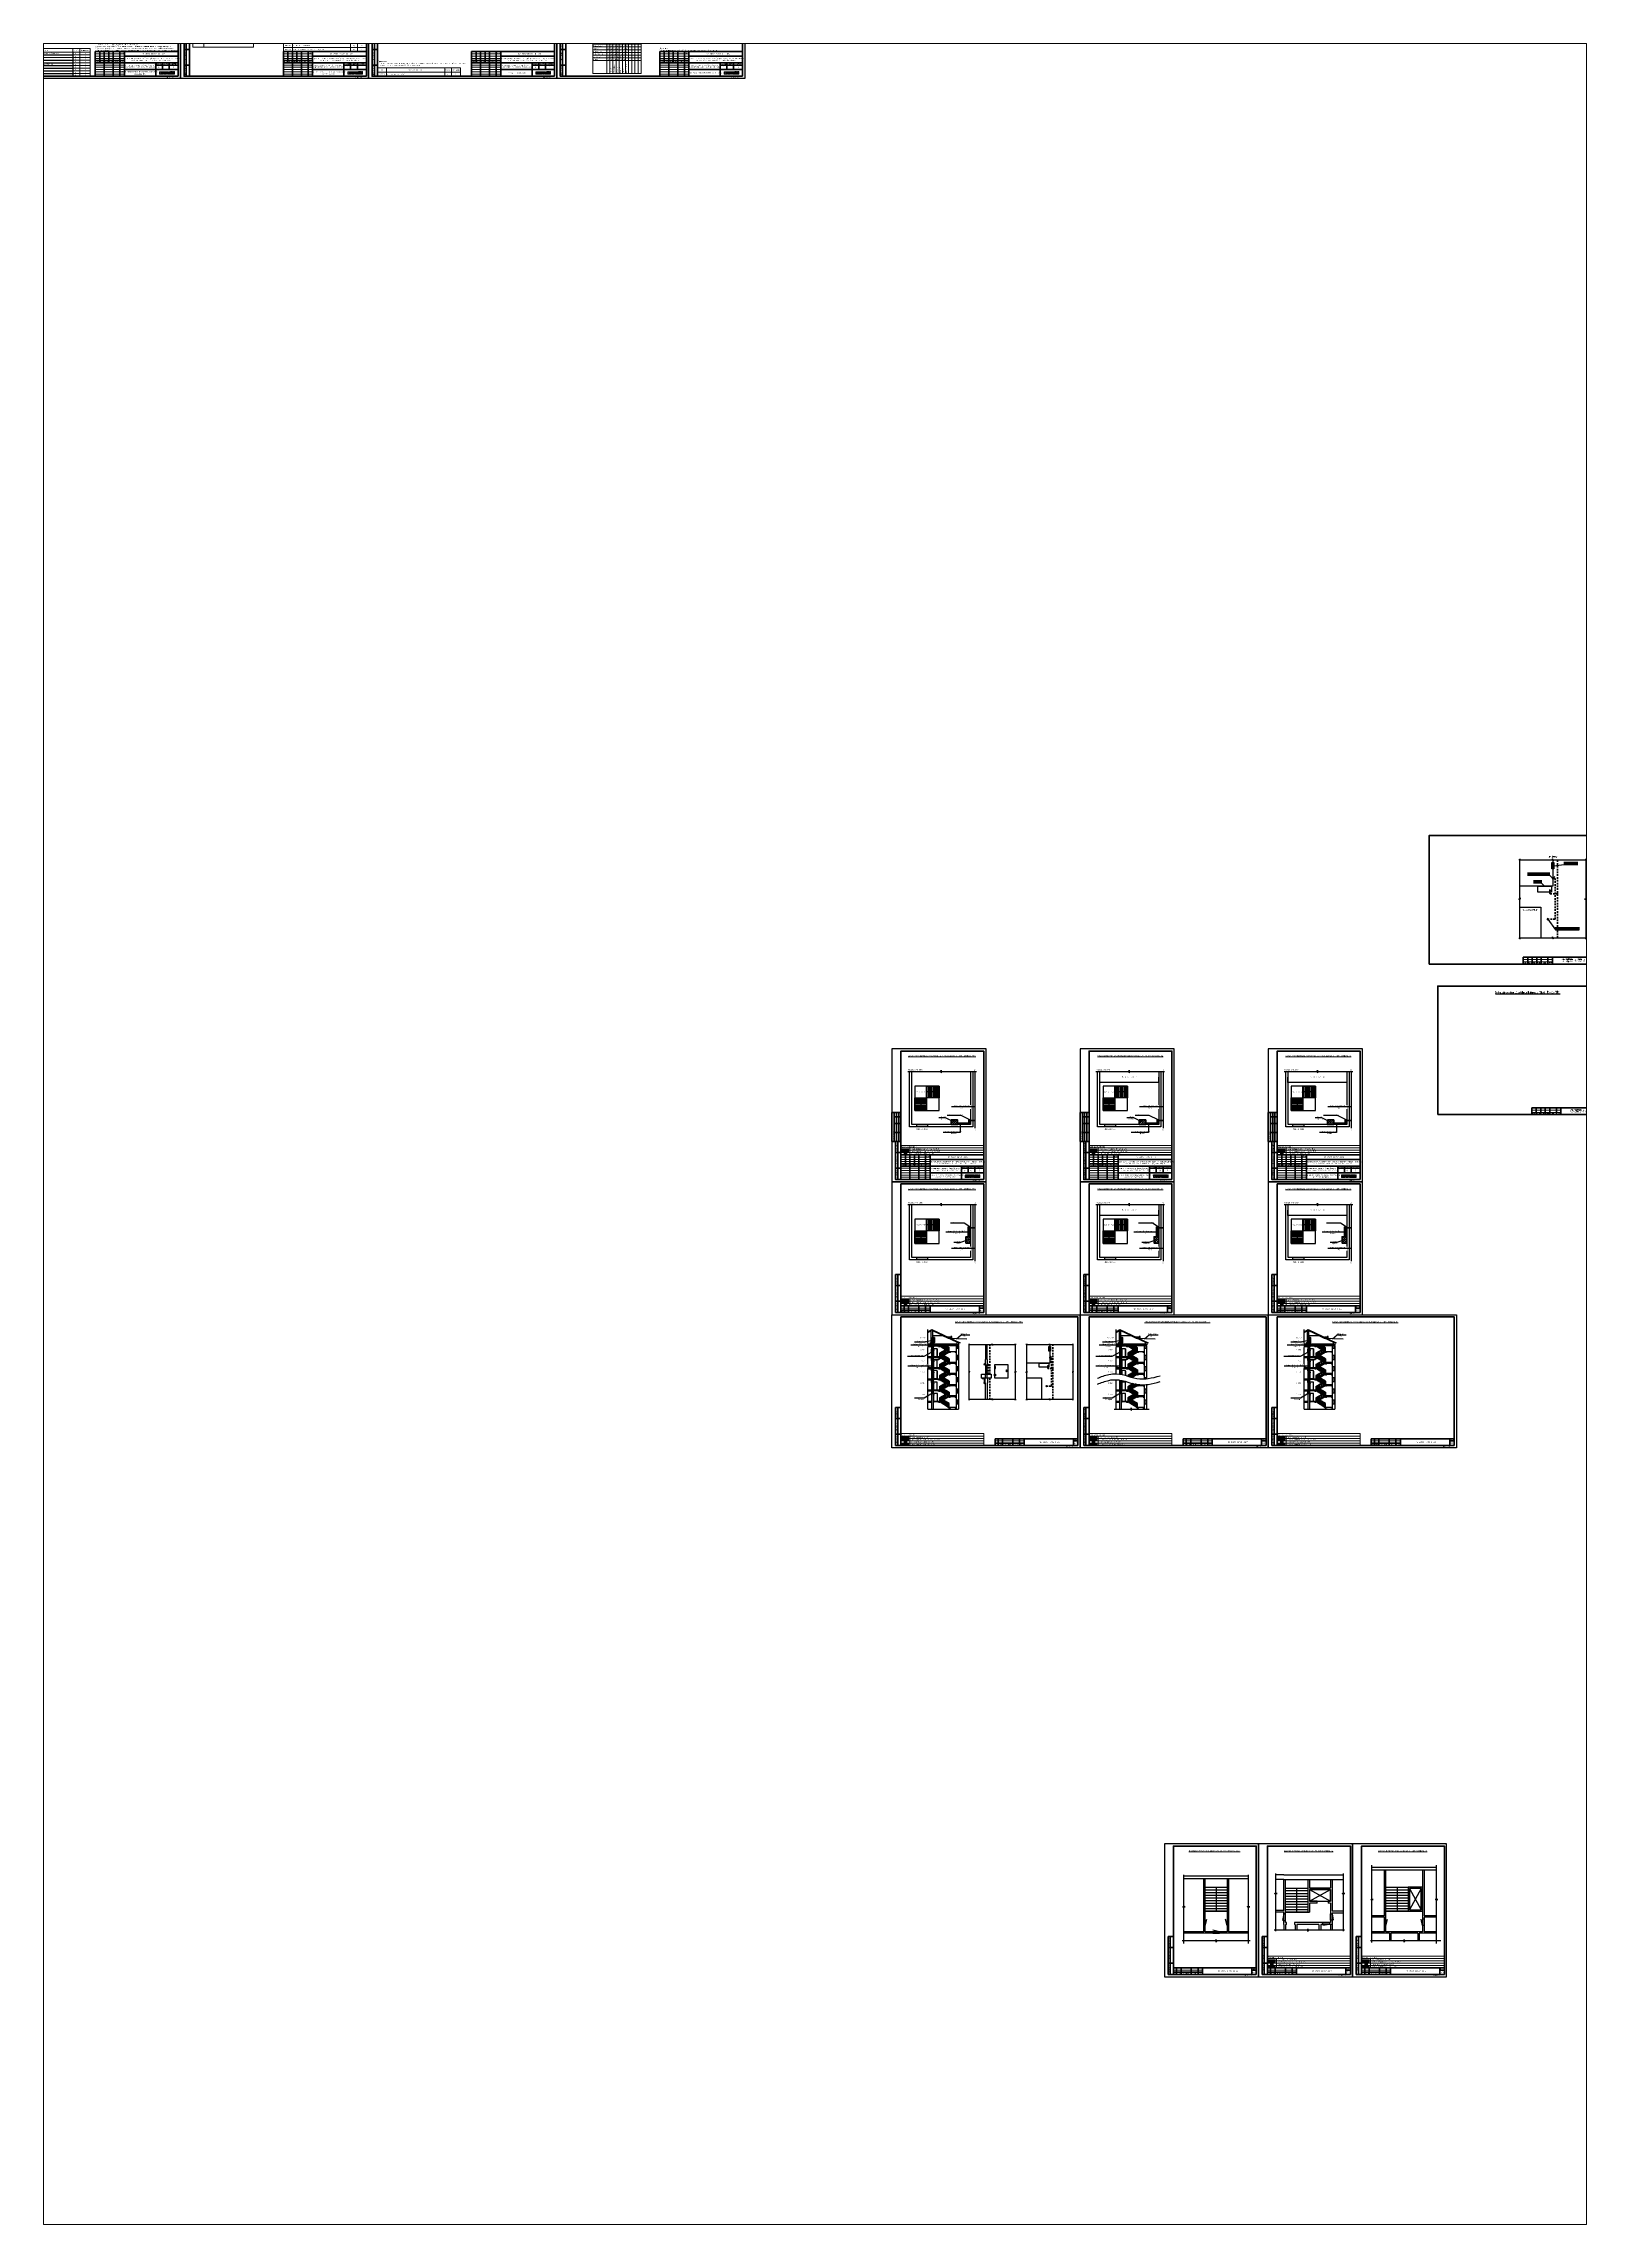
# Paper-space layout 'A4_Proto_V' of a CAD drawing. Header units: millimetres. Extents: x 0 to 210, y 0 to 297.
# The model-space entities are those that its viewports show. They can reach past a viewport. Long polylines and large blocks are cut down to what shows.
import ezdxf
from ezdxf import colors
from ezdxf.entities.mleader import LeaderData, LeaderLine
from ezdxf.math import Vec2, Vec3

# ---------------------------------------------------------------- set-up
doc = ezdxf.new("R2010")
doc.units = ezdxf.units.MM
doc.linetypes.add('штриховая', pattern=[19.05, 12.7, -6.35])
doc.layers.add('(034) Оформление_0', color=7, linetype='Continuous', lineweight=9)
doc.layers.add('Домофония схемы', color=7, linetype='Continuous', lineweight=40)
doc.layers.add('_Проектируемое оборудование_кабели', color=7, linetype='Continuous', lineweight=50, true_color=0x000000)
for name, color, linetype in [('_Существующее оборудование_кабели', 7, 'Continuous'), ('PDF _Геометрия', 7, 'Continuous'), ('PDF _Сплошная заливка', 7, 'Continuous'), ('Выноски и подписи', 7, 'Continuous'), ('Дополнительные схемы', 7, 'Continuous'), ('Планы', 7, 'Continuous'), ('Текст и таблицы', 7, 'Continuous')]:
    doc.layers.add(name, color=color, linetype=linetype)
doc.layers.add('ВЭ', color=7, linetype='Continuous', plot=False)
doc.layers.add('ВЭ_', color=7, linetype='Continuous', plot=False)
doc.styles.get("Standard").update_dxf_attribs({"font": 'gost.TTF'})

# ---------------------------------------------------------------- blocks, each defined once
blk = doc.blocks.new('*T347')
at = {"layer": 'Defpoints', "color": 8, "linetype": 'ByBlock', "lineweight": 0, "transparency": 16777216}
for p, q in [((0, 0), (135.1, 0)), ((0, 0), (0, -189.3)), ((24.3, 0), (24.3, -189.3)), ((135.1, 0), (135.1, -189.3)), ((0, -10), (135.1, -10)), ((0, -20.1), (135.1, -20.1)), ((0, -30.2), (135.1, -30.2)), ((0, -40.3), (135.1, -40.3)), ((0, -50.5), (135.1, -50.5)), ((0, -60.6), (135.1, -60.6)), ((0, -70.7), (135.1, -70.7)), ((0, -80.8), (135.1, -80.8)), ((0, -90.9), (135.1, -90.9)), ((0, -101), (135.1, -101)), ((0, -121), (135.1, -121)), ((0, -189.3), (135.1, -189.3))]:
    blk.add_line(p, q, dxfattribs=at)
at = {"layer": 'Дополнительные схемы', "color": 0, "transparency": 16777216, "char_height": 2.5, "width": 24.262, "attachment_point": 5}
for s, insert in [('10 этаж Этажный щит', (12.1, -15.1)), ('9 этаж Этажный щит', (12.1, -25.2)), ('8 этаж Этажный щит', (12.1, -35.3)), ('7 этаж Этажный щит', (12.1, -45.4)), ('Тех. этаж', (12.1, -5)), ('4 этаж Этажный щит', (12.1, -75.7)), ('6 этаж Этажный щит', (12.1, -55.5)), ('5 этаж Этажный щит', (12.1, -65.6)), ('3 этаж Этажный щит', (12.1, -85.8)), ('2 этаж Этажный щит', (12.1, -96)), ('1 этаж Этажный щит', (12.1, -111)), ('Подвал', (12.1, -155.1))]:
    blk.add_mtext(s, dxfattribs=dict(at, insert=insert))
blk = doc.blocks.new('*T447')
at = {"layer": '(034) Оформление_0', "lineweight": 60, "transparency": 16777216}
for p, q in [((0, 0), (185, 0)), ((0, 0), (0, -55)), ((10, 0), (10, -25)), ((20, 0), (20, -55)), ((30, 0), (30, -25)), ((40, 0), (40, -55)), ((55, 0), (55, -55)), ((65, 0), (65, -55)), ((185, 0), (185, -55)), ((0, -20), (65, -20)), ((0, -25), (185, -25)), ((65, -10), (185, -10)), ((65, -40), (185, -40)), ((135, -25), (135, -55)), ((135, -30), (185, -30)), ((150, -25), (150, -40)), ((165, -25), (165, -40)), ((0, -55), (185, -55))]:
    blk.add_line(p, q, dxfattribs=at)
at = {"layer": '(034) Оформление_0', "transparency": 16777216}
for p, q in [((0, -5), (65, -5)), ((0, -10), (65, -10)), ((0, -15), (65, -15)), ((0, -30), (65, -30)), ((0, -35), (65, -35)), ((0, -40), (65, -40)), ((0, -45), (65, -45)), ((0, -50), (65, -50))]:
    blk.add_line(p, q, dxfattribs=at)
at = {"layer": '(034) Оформление_0', "color": 0, "lineweight": 60, "transparency": 16777216, "attachment_point": 5}
for s, insert, char_height, width in [('Изм.', (5, -22.5), 2.5, 10), ('Кол. уч.', (15, -22.5), 2.5, 10), ('Лист', (25, -22.5), 2.5, 10), ('№ док.', (35, -22.5), 2.5, 10), ('Подп.', (47.5, -22.5), 2.5, 15), ('Дата', (60, -22.5), 2.5, 10), ('2022', (60, -2.5), 2.5, 10), ('{\\fGOST|b0|i0|c0;Подключение жилых домов ул. Олеко Дундича, 15, ул. 25 лет Октября, 14;16/1; 16;18; 18/1; 20/1; 20/2', (100, -32.5), 2.5, 70), ('{\\fGOST|b0|i0|c0;Модернизация мультисервисной сети кабельного вещания и передачи данных с использованием технологий FTTB в городе Новосибирск', (125, -17.5), 2.5, 120), ('{\\fGOST|b0|i0|c0;12-2022-Н/22-ЛГ', (125, -5), 4, 120), ('Стадия', (142.5, -27.5), 2.5, 15), ('Р', (142.5, -35), 2.82, 15), ('Лист', (157.5, -27.5), 2.5, 15), ('{\\fGOST|b0|i0|c0;', (160, -47.5), 3, 50), ('Листов', (175, -27.5), 2.5, 20)]:
    blk.add_mtext(s, dxfattribs=dict(at, insert=insert, char_height=char_height, width=width))
blk = doc.blocks.new('*U446')
at = {"layer": '(034) Оформление_0'}
h = blk.add_hatch(color=256, dxfattribs=at)
h.dxf.hatch_style = 1
edge = h.paths.add_edge_path()
edge.add_arc((-17, 7.3), 1, 180, 270, ccw=False)
edge.add_line((-18, 7.3), (-18, 9.3))
edge.add_arc((-17, 9.3), 1, 90, 180, ccw=False)
edge.add_line((-17, 10.3), (-14.5, 10.3))
edge.add_arc((-14.5, 9.3), 1, 0, 90, ccw=False)
edge.add_line((-13.5, 9.3), (-13.5, 7.3))
edge.add_arc((-14.5, 7.3), 1, -90, 0, ccw=False)
edge.add_line((-14.5, 6.3), (-17, 6.3))
edge = h.paths.add_edge_path()
edge.add_line((-30.4, 4.8), (-31.7, 4.8))
edge.add_arc((-31.7, 5.8), 1, 180, 270, ccw=False)
edge.add_line((-32.7, 5.8), (-32.7, 7.8))
edge.add_arc((-31.7, 7.8), 1, 90, 180, ccw=False)
edge.add_line((-31.7, 8.8), (-27.8, 8.8))
edge.add_arc((-27.8, 7.8), 1, 0, 90, ccw=False)
edge.add_line((-26.8, 7.8), (-26.8, 5.8))
edge.add_arc((-27.8, 5.8), 1, 270, 360, ccw=False)
edge.add_line((-27.8, 4.8), (-29.1, 4.8))
edge.add_line((-29.1, 4.8), (-29.1, 4.5))
edge.add_line((-29.1, 4.5), (-30.4, 4.5))
edge.add_line((-30.4, 4.5), (-30.4, 4.8))
edge = h.paths.add_edge_path()
edge.add_arc((-36.6, 5.8), 1, 180, 270, ccw=False)
edge.add_line((-37.6, 5.8), (-37.6, 7.8))
edge.add_arc((-36.6, 7.8), 1, 90, 180, ccw=False)
edge.add_line((-36.6, 8.8), (-34.2, 8.8))
edge.add_arc((-34.2, 7.8), 1, 0, 90, ccw=False)
edge.add_line((-33.2, 7.8), (-33.2, 5.8))
edge.add_arc((-34.2, 5.8), 1, -90, 0, ccw=False)
edge.add_line((-34.2, 4.8), (-36.6, 4.8))
h.paths.add_polyline_path([(-13, 6.3), (-11.8, 6.3), (-11.8, 8.7), (-10.8, 7.6), (-9.8, 8.7), (-9.8, 6.3), (-8.6, 6.3), (-8.6, 10.3), (-9.9, 10.3), (-10.8, 9.2), (-11.8, 10.3), (-13, 10.3)])
h.paths.add_polyline_path([(-22.5, 5.9), (-8.6, 5.9), (-8.6, 4.8), (-22.5, 4.8)])
h.paths.add_polyline_path([(-16.7, 7.4), (-14.8, 7.4), (-14.8, 9.2), (-16.7, 9.2)], flags=16)
h.paths.add_polyline_path([(-18.5, 10.2), (-19.7, 8.4), (-18.5, 6.3), (-19.8, 6.3), (-21, 8.4), (-19.8, 10.2)])
h.paths.add_polyline_path([(-25.2, 7.2), (-24, 7.2), (-24, 4.8), (-25.2, 4.8)])
h.paths.add_polyline_path([(-26.5, 8.8), (-22.8, 8.8), (-22.8, 7.7), (-26.5, 7.7)], flags=17)
h.paths.add_polyline_path([(-29.1, 6), (-28, 6), (-28, 7.6), (-31.5, 7.6), (-31.5, 6), (-30.4, 6), (-30.4, 7.2), (-29.1, 7.2)], flags=16)
h.paths.add_polyline_path([(-36.3, 5.9), (-34.5, 5.9), (-34.5, 7.7), (-36.3, 7.7)], flags=16)
h.paths.add_polyline_path([(-40.3, 8.8), (-40.3, 5.8), (-37.9, 5.8), (-37.9, 4.8), (-41.4, 4.8), (-41.4, 8.8)])
edge = h.paths.add_edge_path()
edge.add_line((-22.5, 9.1), (-41.4, 9.1))
edge.add_line((-41.4, 9.1), (-41.4, 9.7))
edge.add_arc((-40.9, 9.7), 0.5, 90, 180, ccw=False)
edge.add_line((-40.9, 10.2), (-21.3, 10.2))
edge.add_line((-21.3, 10.2), (-21.3, 6.3))
edge.add_line((-21.3, 6.3), (-22.5, 6.3))
edge.add_line((-22.5, 6.3), (-22.5, 9.1))
for points in [[(-22.5, 9.1), (-41.4, 9.1), (-41.4, 9.7, -0.414214), (-40.9, 10.2), (-21.3, 10.2)], [(-36.6, 4.8, -0.414214), (-37.6, 5.8), (-37.6, 7.8, -0.414214), (-36.6, 8.8), (-34.2, 8.8, -0.414214), (-33.2, 7.8), (-33.2, 5.8, -0.414214), (-34.2, 4.8), (-36.6, 4.8)], [(-17, 6.3, -0.414214), (-18, 7.3), (-18, 9.3, -0.414214), (-17, 10.3), (-14.5, 10.3, -0.414214), (-13.5, 9.3), (-13.5, 7.3, -0.414214), (-14.5, 6.3), (-17, 6.3)]]:
    blk.add_lwpolyline(points, format="xyb", dxfattribs=at)
for points in [[(-40.3, 8.8), (-40.3, 5.8), (-37.9, 5.8), (-37.9, 4.8), (-41.4, 4.8), (-41.4, 8.8), (-40.3, 8.8)], [(-21.3, 10.2), (-21.3, 6.3), (-22.5, 6.3), (-22.5, 9.1)]]:
    blk.add_lwpolyline(points, dxfattribs=at)
for points in [[(-36.3, 5.9), (-34.5, 5.9), (-34.5, 7.7), (-36.3, 7.7)], [(-29.1, 6), (-28, 6), (-28, 7.6), (-31.5, 7.6), (-31.5, 6), (-30.4, 6), (-30.4, 7.2), (-29.1, 7.2)], [(-26.5, 8.8), (-22.8, 8.8), (-22.8, 7.7), (-26.5, 7.7)], [(-25.2, 7.2), (-24, 7.2), (-24, 4.8), (-25.2, 4.8)], [(-22.5, 5.9), (-8.6, 5.9), (-8.6, 4.8), (-22.5, 4.8)], [(-18.5, 10.2), (-19.7, 8.4), (-18.5, 6.3), (-19.8, 6.3), (-21, 8.4), (-19.8, 10.2)], [(-16.7, 7.4), (-14.8, 7.4), (-14.8, 9.2), (-16.7, 9.2)], [(-13, 6.3), (-11.8, 6.3), (-11.8, 8.7), (-10.8, 7.6), (-9.8, 8.7), (-9.8, 6.3), (-8.6, 6.3), (-8.6, 10.3), (-9.9, 10.3), (-10.8, 9.2), (-11.8, 10.3), (-13, 10.3)]]:
    blk.add_lwpolyline(points, close=True, dxfattribs=at)
blk.add_lwpolyline([(-30.4, 4.8), (-31.7, 4.8, -0.414214), (-32.7, 5.8), (-32.7, 7.8, -0.414214), (-31.7, 8.8), (-27.8, 8.8, -0.414214), (-26.8, 7.8), (-26.8, 5.8, -0.414214), (-27.8, 4.8), (-29.1, 4.8), (-29.1, 4.5), (-30.4, 4.5)], format="xyb", close=True, dxfattribs=at)
blk.add_blockref('*T447', (-185, 55))
blk = doc.blocks.new('*T314')
at = {"layer": '(034) Оформление_0', "color": 0, "lineweight": 50, "transparency": 16777216}
for p, q in [((0, 0), (0, 65)), ((0, 65), (20, 65)), ((5, 0), (5, 65)), ((5, 55), (20, 55)), ((10, 0), (10, 65)), ((15, 0), (15, 65)), ((20, 0), (20, 65)), ((0, 0), (20, 0)), ((5, 40), (20, 40)), ((5, 20), (20, 20))]:
    blk.add_line(p, q, dxfattribs=at)
at = {"layer": '(034) Оформление_0', "color": 0, "transparency": 16777216, "insert": (2.5, 2), "char_height": 2.5, "width": 61, "attachment_point": 4, "rotation": 90}
blk.add_mtext('Согласованно', dxfattribs=at)
blk = doc.blocks.new('*T315')
at = {"lineweight": 60, "transparency": 16777216}
for p, q in [((0, 0), (9.69, 0)), ((0, 0), (0, -5.814)), ((9.69, 0), (9.69, -5.814)), ((0, -5.814), (9.69, -5.814))]:
    blk.add_line(p, q, dxfattribs=at)
at = {"color": 0, "transparency": 16777216, "insert": (4.845, -2.907), "char_height": 2.5, "width": 9.69, "attachment_point": 5}
blk.add_mtext('#', dxfattribs=at)
blk = doc.blocks.new('*U313')
at = {"layer": '(034) Оформление_0', "lineweight": 60}
for p, q in [((20, 65), (8, 65)), ((13, 5), (13, 90)), ((20, 30), (8, 30))]:
    blk.add_line(p, q, dxfattribs=at)
at = {"layer": '(034) Оформление_0'}
blk.add_lwpolyline([(420, 297), (0, 297), (0, 0), (420, 0)], close=True, dxfattribs=at)
at = {"layer": '(034) Оформление_0', "lineweight": 60}
for points in [[(415, 5), (415, 292), (20, 292), (20, 5)], [(20, 90), (8, 90), (8, 5), (20, 5)]]:
    blk.add_lwpolyline(points, close=True, dxfattribs=at)
for name, p in [('*T315', (405.3, 292)), ('*T314', (0, 90)), ('*U446', (415, 5))]:
    blk.add_blockref(name, p)
at = {"layer": '(034) Оформление_0', "char_height": 2.5, "attachment_point": 5, "rotation": 90}
for s, insert in [('Подп. и дата', (10.5, 47.5)), ('Взам.инв.№', (10.5, 77.5)), ('Инв. №подл.', (10.5, 17.5))]:
    blk.add_mtext(s, dxfattribs=dict(at, insert=insert))
at = {"insert": (397.5, 2.5), "char_height": 2.5, "width": 35, "attachment_point": 5}
blk.add_mtext('Формат А3', dxfattribs=at)
blk = doc.blocks.new('*T317')
at = {"layer": '(034) Оформление_0', "color": 0, "lineweight": 50, "transparency": 16777216}
for p, q in [((0, 0), (0, 65)), ((0, 65), (20, 65)), ((5, 0), (5, 65)), ((5, 55), (20, 55)), ((10, 0), (10, 65)), ((15, 0), (15, 65)), ((20, 0), (20, 65)), ((0, 0), (20, 0)), ((5, 40), (20, 40)), ((5, 20), (20, 20))]:
    blk.add_line(p, q, dxfattribs=at)
at = {"layer": '(034) Оформление_0', "color": 0, "transparency": 16777216, "insert": (2.5, 2), "char_height": 2.5, "width": 61, "attachment_point": 4, "rotation": 90}
blk.add_mtext('Согласованно', dxfattribs=at)
blk = doc.blocks.new('*T318')
at = {"lineweight": 60, "transparency": 16777216}
for p, q in [((0, 0), (9.69, 0)), ((0, 0), (0, -5.814)), ((9.69, 0), (9.69, -5.814)), ((0, -5.814), (9.69, -5.814))]:
    blk.add_line(p, q, dxfattribs=at)
at = {"color": 0, "transparency": 16777216, "insert": (4.845, -2.907), "char_height": 2.5, "width": 9.69, "attachment_point": 5}
blk.add_mtext('#', dxfattribs=at)
blk = doc.blocks.new('*U316')
at = {"layer": '(034) Оформление_0', "lineweight": 60}
for p, q in [((20, 65), (8, 65)), ((13, 5), (13, 90)), ((20, 30), (8, 30))]:
    blk.add_line(p, q, dxfattribs=at)
at = {"layer": '(034) Оформление_0'}
blk.add_lwpolyline([(420, 297), (0, 297), (0, 0), (420, 0)], close=True, dxfattribs=at)
at = {"layer": '(034) Оформление_0', "lineweight": 60}
for points in [[(415, 5), (415, 292), (20, 292), (20, 5)], [(20, 90), (8, 90), (8, 5), (20, 5)]]:
    blk.add_lwpolyline(points, close=True, dxfattribs=at)
for name, p in [('*T318', (405.3, 292)), ('*T317', (0, 90)), ('*U446', (415, 5))]:
    blk.add_blockref(name, p)
at = {"layer": '(034) Оформление_0', "char_height": 2.5, "attachment_point": 5, "rotation": 90}
for s, insert in [('Подп. и дата', (10.5, 47.5)), ('Взам.инв.№', (10.5, 77.5)), ('Инв. №подл.', (10.5, 17.5))]:
    blk.add_mtext(s, dxfattribs=dict(at, insert=insert))
at = {"insert": (397.5, 2.5), "char_height": 2.5, "width": 35, "attachment_point": 5}
blk.add_mtext('Формат А3', dxfattribs=at)
blk = doc.blocks.new('*T392')
at = {"layer": '(034) Оформление_0', "color": 0, "lineweight": 50, "transparency": 16777216}
for p, q in [((0, 0), (0, 65)), ((0, 65), (20, 65)), ((5, 0), (5, 65)), ((5, 55), (20, 55)), ((10, 0), (10, 65)), ((15, 0), (15, 65)), ((20, 0), (20, 65)), ((0, 0), (20, 0)), ((5, 40), (20, 40)), ((5, 20), (20, 20))]:
    blk.add_line(p, q, dxfattribs=at)
at = {"layer": '(034) Оформление_0', "color": 0, "transparency": 16777216, "insert": (2.5, 2), "char_height": 2.5, "width": 61, "attachment_point": 4, "rotation": 90}
blk.add_mtext('Согласованно', dxfattribs=at)
blk = doc.blocks.new('*U391')
at = {"layer": '(034) Оформление_0', "lineweight": 60}
for p, q in [((20, 90), (8, 90)), ((20, 65), (8, 65)), ((13, 5), (13, 90)), ((20, 30), (8, 30))]:
    blk.add_line(p, q, dxfattribs=at)
at = {"layer": '(034) Оформление_0'}
blk.add_lwpolyline([(210, 297), (0, 297), (0, 0), (210, 0)], close=True, dxfattribs=at)
at = {"layer": '(034) Оформление_0', "lineweight": 60}
for points in [[(205, 5), (205, 292), (20, 292), (20, 5)], [(20, 90), (8, 90), (8, 5), (20, 5)]]:
    blk.add_lwpolyline(points, close=True, dxfattribs=at)
for name, p in [('*T392', (0, 90)), ('*U446', (205, 5))]:
    blk.add_blockref(name, p)
at = {"layer": '(034) Оформление_0', "char_height": 2.5, "attachment_point": 5, "rotation": 90}
for s, insert, width in [('Подп. и дата', (10.5, 47.5), 35), ('Взам.инв.№', (10.5, 77.5), 25), ('Инв. №подл.', (10.5, 17.5), 25)]:
    blk.add_mtext(s, dxfattribs=dict(at, insert=insert, width=width))
at = {"insert": (187.5, 2.5), "char_height": 2.5, "width": 35, "attachment_point": 5}
blk.add_mtext('Формат А4', dxfattribs=at)
blk = doc.blocks.new('*T333')
at = {"layer": '(034) Оформление_0', "color": 0, "lineweight": 50, "transparency": 16777216}
for p, q in [((0, 0), (0, 65)), ((0, 65), (20, 65)), ((5, 0), (5, 65)), ((5, 55), (20, 55)), ((10, 0), (10, 65)), ((15, 0), (15, 65)), ((20, 0), (20, 65)), ((0, 0), (20, 0)), ((5, 40), (20, 40)), ((5, 20), (20, 20))]:
    blk.add_line(p, q, dxfattribs=at)
at = {"layer": '(034) Оформление_0', "color": 0, "transparency": 16777216, "insert": (2.5, 2), "char_height": 2.5, "width": 61, "attachment_point": 4, "rotation": 90}
blk.add_mtext('Согласованно', dxfattribs=at)
blk = doc.blocks.new('*T334')
at = {"lineweight": 60, "transparency": 16777216}
for p, q in [((0, 0), (9.69, 0)), ((0, 0), (0, -5.814)), ((9.69, 0), (9.69, -5.814)), ((0, -5.814), (9.69, -5.814))]:
    blk.add_line(p, q, dxfattribs=at)
at = {"color": 0, "transparency": 16777216, "insert": (4.845, -2.907), "char_height": 2.5, "width": 9.69, "attachment_point": 5}
blk.add_mtext('#', dxfattribs=at)
blk = doc.blocks.new('*U332')
at = {"layer": '(034) Оформление_0', "lineweight": 60}
for p, q in [((20, 65), (8, 65)), ((13, 5), (13, 90)), ((20, 30), (8, 30))]:
    blk.add_line(p, q, dxfattribs=at)
at = {"layer": '(034) Оформление_0'}
blk.add_lwpolyline([(420, 297), (0, 297), (0, 0), (420, 0)], close=True, dxfattribs=at)
at = {"layer": '(034) Оформление_0', "lineweight": 60}
for points in [[(415, 5), (415, 292), (20, 292), (20, 5)], [(20, 90), (8, 90), (8, 5), (20, 5)]]:
    blk.add_lwpolyline(points, close=True, dxfattribs=at)
for name, p in [('*T334', (405.3, 292)), ('*T333', (0, 90)), ('*U446', (415, 5))]:
    blk.add_blockref(name, p)
at = {"layer": '(034) Оформление_0', "char_height": 2.5, "attachment_point": 5, "rotation": 90}
for s, insert in [('Подп. и дата', (10.5, 47.5)), ('Взам.инв.№', (10.5, 77.5)), ('Инв. №подл.', (10.5, 17.5))]:
    blk.add_mtext(s, dxfattribs=dict(at, insert=insert))
at = {"insert": (397.5, 2.5), "char_height": 2.5, "width": 35, "attachment_point": 5}
blk.add_mtext('Формат А3', dxfattribs=at)
blk = doc.blocks.new('*T330')
at = {"layer": '(034) Оформление_0', "color": 0, "lineweight": 50, "transparency": 16777216}
for p, q in [((0, 0), (0, 65)), ((0, 65), (20, 65)), ((5, 0), (5, 65)), ((5, 55), (20, 55)), ((10, 0), (10, 65)), ((15, 0), (15, 65)), ((20, 0), (20, 65)), ((0, 0), (20, 0)), ((5, 40), (20, 40)), ((5, 20), (20, 20))]:
    blk.add_line(p, q, dxfattribs=at)
at = {"layer": '(034) Оформление_0', "color": 0, "transparency": 16777216, "insert": (2.5, 2), "char_height": 2.5, "width": 61, "attachment_point": 4, "rotation": 90}
blk.add_mtext('Согласованно', dxfattribs=at)
blk = doc.blocks.new('*T331')
at = {"lineweight": 60, "transparency": 16777216}
for p, q in [((0, 0), (9.69, 0)), ((0, 0), (0, -5.814)), ((9.69, 0), (9.69, -5.814)), ((0, -5.814), (9.69, -5.814))]:
    blk.add_line(p, q, dxfattribs=at)
at = {"color": 0, "transparency": 16777216, "insert": (4.845, -2.907), "char_height": 2.5, "width": 9.69, "attachment_point": 5}
blk.add_mtext('#', dxfattribs=at)
blk = doc.blocks.new('*U329')
at = {"layer": '(034) Оформление_0', "lineweight": 60}
for p, q in [((20, 65), (8, 65)), ((13, 5), (13, 90)), ((20, 30), (8, 30))]:
    blk.add_line(p, q, dxfattribs=at)
at = {"layer": '(034) Оформление_0'}
blk.add_lwpolyline([(420, 297), (0, 297), (0, 0), (420, 0)], close=True, dxfattribs=at)
at = {"layer": '(034) Оформление_0', "lineweight": 60}
for points in [[(415, 5), (415, 292), (20, 292), (20, 5)], [(20, 90), (8, 90), (8, 5), (20, 5)]]:
    blk.add_lwpolyline(points, close=True, dxfattribs=at)
for name, p in [('*T331', (405.3, 292)), ('*T330', (0, 90)), ('*U446', (415, 5))]:
    blk.add_blockref(name, p)
at = {"layer": '(034) Оформление_0', "char_height": 2.5, "attachment_point": 5, "rotation": 90}
for s, insert in [('Подп. и дата', (10.5, 47.5)), ('Взам.инв.№', (10.5, 77.5)), ('Инв. №подл.', (10.5, 17.5))]:
    blk.add_mtext(s, dxfattribs=dict(at, insert=insert))
at = {"insert": (397.5, 2.5), "char_height": 2.5, "width": 35, "attachment_point": 5}
blk.add_mtext('Формат А3', dxfattribs=at)
blk = doc.blocks.new('*T342')
at = {"layer": '(034) Оформление_0', "lineweight": 9, "transparency": 16777216}
for p, q in [((0, 0), (30.9, 0)), ((0, 0), (0, -102.8)), ((107.9, 0), (107.9, -102.8)), ((0, -13.3), (30.9, -13.3)), ((0, -19.3), (30.9, -19.3)), ((0, -25.3), (37.9, -25.3)), ((0, -31.3), (30.9, -31.3)), ((0, -37.3), (37.9, -37.3)), ((0, -43.3), (30.9, -43.3)), ((30.9, -6.7), (30.9, -13.3)), ((37.9, -6.7), (107.9, -6.7)), ((37.9, -13.3), (107.9, -13.3)), ((37.9, -25.3), (37.9, -31.3)), ((44.9, -13.3), (44.9, -102.8)), ((51.9, -6.7), (51.9, -102.8)), ((58.9, -6.7), (58.9, -102.8)), ((65.9, -6.7), (65.9, -102.8)), ((72.9, -6.7), (72.9, -102.8)), ((79.9, -6.7), (79.9, -102.8)), ((86.9, -6.7), (86.9, -102.8)), ((93.9, -6.7), (93.9, -102.8)), ((93.9, -19.3), (107.9, -19.3)), ((93.9, -25.3), (107.9, -25.3)), ((93.9, -31.3), (107.9, -31.3)), ((93.9, -37.3), (107.9, -37.3)), ((93.9, -43.3), (107.9, -43.3)), ((100.9, -6.7), (100.9, -102.8)), ((0, -49.3), (37.9, -49.3)), ((0, -55.3), (30.9, -55.3)), ((0, -61.3), (37.9, -61.3)), ((0, -67.3), (30.9, -67.3)), ((0, -73.3), (44.9, -73.3)), ((30.9, -73.3), (30.9, -102.8)), ((37.9, -73.3), (37.9, -102.8)), ((93.9, -49.3), (107.9, -49.3)), ((93.9, -55.3), (107.9, -55.3)), ((93.9, -61.3), (107.9, -61.3)), ((93.9, -67.3), (107.9, -67.3)), ((93.9, -73.3), (107.9, -73.3)), ((0, -102.8), (107.9, -102.8))]:
    blk.add_line(p, q, dxfattribs=at)
at = {"layer": '(034) Оформление_0', "lineweight": 15, "transparency": 16777216}
for p, q in [((30.9, 0), (107.9, 0)), ((30.9, 0), (30.9, -6.7)), ((30.9, -6.7), (37.9, -6.7)), ((30.9, -13.3), (37.9, -13.3)), ((30.9, -13.3), (30.9, -73.3)), ((30.9, -19.3), (93.9, -19.3)), ((30.9, -31.3), (93.9, -31.3)), ((30.9, -43.3), (93.9, -43.3)), ((37.9, -6.7), (37.9, -25.3)), ((37.9, -25.3), (93.9, -25.3)), ((37.9, -31.3), (37.9, -73.3)), ((37.9, -37.3), (93.9, -37.3)), ((44.9, -6.7), (44.9, -13.3)), ((30.9, -55.3), (93.9, -55.3)), ((30.9, -67.3), (93.9, -67.3)), ((37.9, -49.3), (93.9, -49.3)), ((37.9, -61.3), (93.9, -61.3)), ((44.9, -73.3), (93.9, -73.3))]:
    blk.add_line(p, q, dxfattribs=at)
at = {"layer": '(034) Оформление_0', "color": 0, "transparency": 16777216, "char_height": 2.469, "width": 29.117, "attachment_point": 7}
for s, insert in [('{\\fGOST|b0|i0|c0;Желтый', (0.9, -48.4)), ('{\\fGOST|b0|i0|c0;Бело-чёрный', (0.9, -18.4)), ('{\\fGOST|b0|i0|c0;Бело-коричневый', (0.9, -24.4)), ('{\\fGOST|b0|i0|c0;Бело-розовый', (0.9, -30.4)), ('{\\fGOST|b0|i0|c0;Коричнево-оранжевый', (0.9, -36.4)), ('{\\fGOST|b0|i0|c0;Бело-зелёный', (0.9, -42.4)), ('{\\fGOST|b0|i0|c0;Салатовый', (0.9, -66.4)), ('{\\fGOST|b0|i0|c0;Бело-синий', (0.9, -54.4)), ('{\\fGOST|b0|i0|c0;Бело-фиолетовый', (0.9, -60.4)), ('{\\fGOST|b0|i0|c0;Белый', (0.9, -72.4))]:
    blk.add_mtext(s, dxfattribs=dict(at, insert=insert))
at = {"layer": '(034) Оформление_0', "transparency": 16777216, "char_height": 2.5}
for s, insert, width, attachment_point in [('E0', (31.7, -18.4), 5.245, 7), ('E1', (31.7, -24.4), 5.245, 7), ('E2', (31.7, -30.4), 5.245, 7), ('E3', (31.7, -36.4), 5.245, 7), ('E4', (31.7, -42.4), 5.245, 7), ('E5', (31.7, -48.4), 5.245, 7), ('D0', (38.7, -12.4), 5.245, 7), ('84', (44, -48.4), 5.245, 9), ('80', (44, -24.4), 5.245, 9), ('82', (44, -36.4), 5.245, 9), ('83', (44, -42.4), 5.245, 9), ('81', (44, -30.4), 5.245, 9), ('D1', (45.7, -12.4), 5.245, 7), ('89', (51, -18.4), 5.245, 9), ('94', (51, -48.4), 5.245, 9), ('90', (51, -24.4), 5.245, 9), ('92', (51, -36.4), 5.245, 9), ('93', (51, -42.4), 5.245, 9), ('91', (51, -30.4), 5.245, 9), ('D2', (52.7, -12.4), 5.245, 7), ('104', (58, -48.4), 5.245, 9), ('100', (58, -24.4), 5.245, 9), ('102', (58, -36.4), 5.245, 9), ('103', (58, -42.4), 5.245, 9), ('2 подъезд, 80 - 136 кв.', (69.4, -5.8), 75.245, 8), ('101', (58, -30.4), 5.245, 9), ('99', (58, -18.4), 5.245, 9), ('D3', (59.7, -12.4), 5.245, 7), ('109', (65, -18.4), 5.245, 9), ('114', (65, -48.4), 5.245, 9), ('113', (65, -42.4), 5.245, 9), ('110', (65, -24.4), 5.245, 9), ('112', (65, -36.4), 5.245, 9), ('111', (65, -30.4), 5.245, 9), ('D4', (66.7, -12.4), 5.245, 7), ('124', (72, -48.4), 5.245, 9), ('120', (72, -24.4), 5.245, 9), ('122', (72, -36.4), 5.245, 9), ('123', (72, -42.4), 5.245, 9), ('119', (72, -18.4), 5.245, 9), ('121', (72, -30.4), 5.245, 9), ('D5', (73.7, -12.4), 5.245, 7), ('134', (79, -48.4), 5.245, 9), ('129', (79, -18.4), 5.245, 9), ('133', (79, -42.4), 5.245, 9), ('130', (79, -24.4), 5.245, 9), ('132', (79, -36.4), 5.245, 9), ('131', (79, -30.4), 5.245, 9), ('D6', (80.7, -12.4), 5.245, 7), ('D7', (87.7, -12.4), 5.245, 7), ('D8', (94.7, -12.4), 5.245, 7), ('D9', (101.7, -12.4), 5.245, 7), ('E6', (31.7, -54.4), 5.245, 7), ('E7', (31.7, -60.4), 5.245, 7), ('E8', (31.7, -66.4), 5.245, 7), ('E9', (31.7, -72.4), 5.245, 7), ('85', (44, -54.4), 5.245, 9), ('86', (44, -60.4), 5.245, 9), ('88', (44, -72.4), 5.245, 9), ('87', (44, -66.4), 5.245, 9), ('95', (51, -54.4), 5.245, 9), ('96', (51, -60.4), 5.245, 9), ('98', (51, -72.4), 5.245, 9), ('97', (51, -66.4), 5.245, 9), ('105', (58, -54.4), 5.245, 9), ('106', (58, -60.4), 5.245, 9), ('108', (58, -72.4), 5.245, 9), ('107', (58, -66.4), 5.245, 9), ('118', (65, -72.4), 5.245, 9), ('115', (65, -54.4), 5.245, 9), ('116', (65, -60.4), 5.245, 9), ('117', (65, -66.4), 5.245, 9), ('125', (72, -54.4), 5.245, 9), ('126', (72, -60.4), 5.245, 9), ('128', (72, -72.4), 5.245, 9), ('127', (72, -66.4), 5.245, 9), ('135', (79, -54.4), 5.245, 9), ('136', (79, -60.4), 5.245, 9)]:
    blk.add_mtext(s, dxfattribs=dict(at, insert=insert, width=width, attachment_point=attachment_point))
at = {"layer": '(034) Оформление_0', "color": 0, "transparency": 16777216, "width": 27.502, "attachment_point": 7, "rotation": 90}
for s, insert, char_height in [('{\\fGOST|b0|i0|c0;Черный', (42, -101.8), 2.469), ('{\\fGOST|b0|i0|c0;Коричневый', (49.2, -101.8), 2.632), ('{\\fGOST|b0|i0|c0;Розовый', (55.5, -101.8), 2.632), ('{\\fGOST|b0|i0|c0;Красный', (63.2, -101.8), 2.632), ('{\\fGOST|b0|i0|c0;Синий', (69.5, -101.8), 2.632), ('{\\fGOST|b0|i0|c0;Фиолетовый', (76.5, -101.8), 2.632), ('{\\fGOST|b0|i0|c0;', (83.5, -101.8), 2.632), ('{\\fGOST|b0|i0|c0;', (90.5, -101.8), 2.632), ('{\\fGOST|b0|i0|c0;', (97.5, -101.8), 2.632), ('{\\fGOST|b0|i0|c0;', (104.5, -101.8), 2.632)]:
    blk.add_mtext(s, dxfattribs=dict(at, insert=insert, char_height=char_height))
blk = doc.blocks.new('*T340')
at = {"layer": 'Текст и таблицы', "lineweight": 9, "transparency": 16777216}
for p, q in [((0, 0), (198.8, 0)), ((0, 0), (0, -8)), ((20.3, 0), (20.3, -8)), ((159.7, 0), (159.7, -8)), ((175.5, 0), (175.5, -62)), ((198.8, 0), (198.8, -62)), ((0, -8), (198.8, -8)), ((0, -20), (198.8, -20)), ((0, -26), (20.3, -26)), ((20.3, -26), (20.3, -32)), ((159.7, -14), (198.8, -14)), ((159.7, -26), (198.8, -26)), ((159.7, -32), (198.8, -32)), ((159.7, -38), (198.8, -38)), ((159.7, -44), (198.8, -44)), ((159.7, -50), (198.8, -50)), ((159.7, -56), (198.8, -56)), ((159.7, -62), (198.8, -62))]:
    blk.add_line(p, q, dxfattribs=at)
at = {"layer": 'Текст и таблицы', "lineweight": -2, "transparency": 16777216}
for p, q in [((0, -8), (0, -62)), ((0, -14), (159.7, -14)), ((0, -32), (159.7, -32)), ((0, -38), (159.7, -38)), ((0, -44), (159.7, -44)), ((20.3, -8), (20.3, -26)), ((20.3, -26), (159.7, -26)), ((20.3, -32), (20.3, -62)), ((159.7, -8), (159.7, -62)), ((0, -50), (159.7, -50)), ((0, -56), (159.7, -56)), ((0, -62), (159.7, -62))]:
    blk.add_line(p, q, dxfattribs=at)
at = {"layer": 'Текст и таблицы', "color": 0, "transparency": 16777216}
for s, insert, char_height, width, attachment_point in [('СМР00207', (10.2, -11), 2.3, 18.118, 5), ('СМР00208', (10.2, -17), 2.3, 18.118, 5), ('СМР00230', (10.2, -29), 2.3, 18.118, 5), ('СМР00237', (10.2, -41), 2.3, 18.118, 5), ('СМР00239', (10.2, -47), 2.3, 18.118, 5), ('CMP00217', (10.2, -23), 2.3, 18.118, 5), ('СМР00231', (10.2, -35), 2.3, 18.118, 5), ('ID', (10.2, -4), 2.5, 18.051, 5), ('Демонтаж вызывной панели ', (21.4, -41), 2.5, 137.197, 4), ('Демонтаж электромагнитного замка', (21.4, -47), 2.5, 137.197, 4), ('{\\C256;Монтаж IP-домофонной вызывной панели (Оборудование Заказчика)}', (21.4, -11), 2.5, 137.197, 4), ('{\\C256;Подготовка установочного места в двери}', (21.4, -17), 2.5, 137.197, 4), ('Монтаж гибкого перехода^J', (21.4, -23), 2.5, 137.197, 4), ('Монтаж доводчика {\\C256;(Оборудование Заказчика)}', (21.4, -29), 2.5, 137.197, 4), ('Монтаж электромагнитного замка {\\C256;(Оборудование Заказчика)}', (21.4, -35), 2.5, 137.197, 4), ('{\\C256;шт.}', (167.6, -11), 2.5, 13.675, 5), ('{\\C256;шт.}', (167.6, -17), 2.5, 13.675, 5), ('{\\C256;шт.}', (167.6, -23), 2.5, 13.675, 5), ('{\\C256;шт.}', (167.6, -29), 2.5, 13.675, 5), ('{\\C256;шт.}', (167.6, -35), 2.5, 13.675, 5), ('{\\C256;шт.}', (167.6, -41), 2.5, 13.675, 5), ('{\\C256;шт.}', (167.6, -47), 2.5, 13.675, 5), ('Количество', (187.2, -4), 2.5, 20.972, 5), ('{\\C256;1', (187.2, -11), 2.5, 21.039, 5), ('{\\C256;1', (187.2, -17), 2.5, 21.039, 5), ('1', (187.2, -23), 2.5, 21.039, 5), ('{\\C256;1', (187.2, -29), 2.5, 21.039, 5), ('{\\C256;1', (187.2, -35), 2.5, 21.039, 5), ('{\\C256;1', (187.2, -41), 2.5, 21.039, 5), ('{\\C256;1', (187.2, -47), 2.5, 21.039, 5), ('CMP00338^J', (10.2, -59), 2.3, 18.118, 5), ('СМР00240', (10.2, -53), 2.3, 18.118, 5), ('Демонтаж доводчика', (21.4, -53), 2.5, 137.197, 4), ('Настройка вызывной панели домофона^J', (21.4, -59), 2.5, 137.197, 4), ('{\\C256;шт.}', (167.6, -53), 2.5, 13.675, 5), ('{\\C256;шт.}', (167.6, -59), 2.5, 13.675, 5), ('1', (187.2, -53), 2.5, 21.039, 5), ('1', (187.2, -59), 2.5, 21.039, 5)]:
    blk.add_mtext(s, dxfattribs=dict(at, insert=insert, char_height=char_height, width=width, attachment_point=attachment_point))
at = {"layer": 'Текст и таблицы', "transparency": 16777216, "char_height": 2.5, "attachment_point": 5}
for s, insert, width in [('Наименование работ', (90, -4), 137.13), ('Ед.изм.', (167.6, -4), 13.608)]:
    blk.add_mtext(s, dxfattribs=dict(at, insert=insert, width=width))
blk = doc.blocks.new('*T341')
at = {"layer": 'Текст и таблицы', "lineweight": 9, "transparency": 16777216}
for p, q in [((0, 0), (185, 0)), ((0, 0), (0, -82)), ((20, 0), (20, -82)), ((150, 0), (150, -82)), ((165, 0), (165, -82)), ((185, 0), (185, -82)), ((0, -10), (185, -10)), ((0, -19), (185, -19)), ((0, -28), (185, -28)), ((0, -37), (185, -37)), ((0, -46), (185, -46)), ((0, -55), (185, -55)), ((0, -64), (185, -64)), ((0, -73), (185, -73)), ((0, -82), (185, -82))]:
    blk.add_line(p, q, dxfattribs=at)
at = {"layer": 'Текст и таблицы', "color": 0, "transparency": 16777216}
for s, insert, char_height, width, attachment_point in [('CMP00328^J', (10, -14.5), 2.3, 18.031, 5), ('CMP00098^J', (10, -23.5), 2.3, 18.031, 5), ('CMP00104^J', (10, -32.5), 2.3, 18.031, 5), ('CMP00163^J', (10, -41.5), 2.3, 18.031, 5), ('ID', (10, -5), 2.5, 17.748, 5), ('Установка коммутатора координатно матричного на существующую домофонную распределительную сеть (Оборудование Заказчика)', (21, -50.5), 2.3, 128, 4), ('Прокладка кабеля UTP 4x2 категории нг(А)-LS-5е^J', (21, -14.5), 2.3, 128.031, 4), ('Разделка кабеля FTP, UTP. Одна пара, с одного конца кабеля^J', (21, -23.5), 2.3, 128, 4), ('Маркировка кабеля с 2 сторон^J', (21, -32.5), 2.3, 128, 4), ('Монтаж металлорукава 20 мм^J', (21, -41.5), 2.3, 128, 4), ('{\\C256;шт.}', (157.5, -23.5), 2.3, 13.031, 5), ('{\\C256;шт.}', (157.5, -32.5), 2.3, 13.031, 5), ('{\\C256;м}', (157.5, -14.5), 2.3, 13.031, 5), ('{\\C256;м}', (157.5, -41.5), 2.3, 13.031, 5), ('Количество', (175, -5), 2.5, 17.748, 5), ('CMP00803^J', (10, -77.5), 2.3, 18.031, 5), ('CMP00226^J', (10, -68.5), 2.3, 18.031, 5), ('CMP00214^J', (10, -50.5), 2.3, 18.031, 5), ('CMP00221^J', (10, -59.5), 2.3, 18.031, 5), ('Демонтаж координатно-матричного коммутатора^J', (21, -77.5), 2.3, 128, 4), ('Прокладка кабеля КСПВ 20х0,5^J', (21, -59.5), 2.3, 128, 4), ('Подключение кабеля КСПВ^J', (21, -68.5), 2.3, 128, 4), ('пара', (157.5, -68.5), 2.3, 13.031, 5), ('{\\C256;шт.}', (157.5, -50.5), 2.3, 13.031, 5), ('{\\C256;шт.}', (157.5, -77.5), 2.3, 13.031, 5), ('{\\C256;м}', (157.5, -59.5), 2.3, 13.031, 5)]:
    blk.add_mtext(s, dxfattribs=dict(at, insert=insert, char_height=char_height, width=width, attachment_point=attachment_point))
at = {"layer": 'Текст и таблицы', "transparency": 16777216, "attachment_point": 5}
for s, insert, char_height, width in [('Наименование работ', (85, -5), 2.5, 127.748), ('Ед.изм.', (157.5, -5), 2.5, 12.748), ('125', (175, -14.5), 2.3, 18.031), ('50', (175, -41.5), 2.3, 18.031), ('8', (175, -23.5), 2.3, 18.031), ('2', (175, -32.5), 2.3, 18.031), ('145', (175, -59.5), 2.3, 18.031), ('57', (175, -68.5), 2.3, 18.031), ('1', (175, -50.5), 2.3, 18.031), ('1', (175, -77.5), 2.3, 18.031)]:
    blk.add_mtext(s, dxfattribs=dict(at, insert=insert, char_height=char_height, width=width))
blk = doc.blocks.new('*T357')
at = {"lineweight": 9, "transparency": 16777216}
for p, q in [((0, 0), (185, 0)), ((0, 0), (0, -19)), ((20, 0), (20, -19)), ((150, 0), (150, -19)), ((165, 0), (165, -19)), ((185, 0), (185, -19)), ((0, -10), (185, -10)), ((0, -19), (185, -19))]:
    blk.add_line(p, q, dxfattribs=at)
at = {"color": 0, "transparency": 16777216, "attachment_point": 5}
for s, insert, char_height, width in [('СМР00101', (10, -14.5), 2.3, 20), ('ID', (10, -5), 2.5, 17.748), ('Количество', (175, -5), 2.5, 17.748)]:
    blk.add_mtext(s, dxfattribs=dict(at, insert=insert, char_height=char_height, width=width))
at = {"transparency": 16777216}
for s, insert, char_height, width, attachment_point in [('Установка коннектора RJ-45', (21, -14.5), 2.3, 128, 4), ('Наименование работ', (85, -5), 2.5, 127.748, 5), ('Ед.изм.', (157.5, -5), 2.5, 12.748, 5), ('шт.', (157.5, -14.5), 2.3, 15, 5), ('2', (175, -14.5), 2.3, 20, 5)]:
    blk.add_mtext(s, dxfattribs=dict(at, insert=insert, char_height=char_height, width=width, attachment_point=attachment_point))
blk = doc.blocks.new('*T358')
at = {"layer": 'Defpoints', "color": 8, "linetype": 'ByBlock', "lineweight": 0, "transparency": 16777216}
for p, q in [((0, 0), (70, 0)), ((0, 0), (0, -15)), ((70, 0), (70, -15)), ((0, -15), (70, -15))]:
    blk.add_line(p, q, dxfattribs=at)
at = {"color": 0, "transparency": 16777216, "insert": (35, -7.5), "char_height": 2.5, "width": 70, "attachment_point": 5}
blk.add_mtext('{\\fGOST|b0|i0|c0;Схема внутренней домофонной распределительной сети 2-го подъезда', dxfattribs=at)
blk = doc.blocks.new('_None')
blk = doc.blocks.new('_ArchTick')
at = {"color": 0, "const_width": 0.15}
blk.add_lwpolyline([(-0.5, -0.5), (0.5, 0.5)], dxfattribs=at)
blk = doc.blocks.new('*T325')
at = {"layer": '(034) Оформление_0', "lineweight": 60, "transparency": 16777216}
for p, q in [((0, 0), (185, 0)), ((0, 0), (0, -15)), ((7, 0), (7, -15)), ((17, 0), (17, -15)), ((40, 0), (40, -15)), ((55, 0), (55, -15)), ((65, 0), (65, -15)), ((175, 0), (175, -15)), ((185, 0), (185, -15)), ((0, -10), (65, -10)), ((0, -15), (185, -15)), ((175, -5), (185, -5))]:
    blk.add_line(p, q, dxfattribs=at)
at = {"layer": '(034) Оформление_0', "transparency": 16777216}
blk.add_line((0, -5), (65, -5), dxfattribs=at)
at = {"layer": '(034) Оформление_0', "color": 0, "lineweight": 60, "transparency": 16777216, "attachment_point": 5}
for s, insert, char_height, width in [('Изм.', (3.5, -12.5), 2.5, 7), ('Лист', (12, -12.5), 2.5, 10), ('№ докум.', (28.5, -12.5), 2.5, 21), ('Подп.', (47.5, -12.5), 2.5, 15), ('Дата', (60, -12.5), 2.5, 10), ('{\\fGOST|b0|i0|c0;12-2022-Н/22-ЛГ', (120, -7.5), 4, 110), ('Лист', (180, -2.5), 2.5, 10)]:
    blk.add_mtext(s, dxfattribs=dict(at, insert=insert, char_height=char_height, width=width))
blk = doc.blocks.new('*U324')
blk.add_blockref('*T325', (-185, 15))
blk = doc.blocks.new('*T387')
at = {"layer": '(034) Оформление_0', "color": 0, "lineweight": 60, "transparency": 16777216}
for p, q in [((0, 0), (0, 85)), ((0, 85), (12, 85)), ((0, 60), (12, 60)), ((5, 0), (5, 85)), ((12, 0), (12, 85)), ((0, 25), (12, 25)), ((0, 0), (12, 0))]:
    blk.add_line(p, q, dxfattribs=at)
at = {"layer": '(034) Оформление_0', "color": 0, "transparency": 16777216, "char_height": 2.5, "attachment_point": 5, "rotation": 90}
for s, insert, width in [('{\\C256;Подп. и дата\\P}', (2.5, 42.5), 35), ('{\\C256;Взам.инв.№\\P}', (2.5, 72.5), 25), ('{\\C256;Инв. №подл.\\P}', (2.5, 12.5), 25)]:
    blk.add_mtext(s, dxfattribs=dict(at, insert=insert, width=width))
blk = doc.blocks.new('*U386')
at = {"layer": '(034) Оформление_0'}
blk.add_lwpolyline([(210, 297), (0, 297), (0, 0), (210, 0)], close=True, dxfattribs=at)
at = {"layer": '(034) Оформление_0', "lineweight": 60}
blk.add_lwpolyline([(205, 5), (205, 292), (20, 292), (20, 5)], close=True, dxfattribs=at)
for name, p in [('*T387', (8, 5)), ('*U324', (205, 5))]:
    blk.add_blockref(name, p)
at = {"insert": (187.5, 2.5), "char_height": 2.5, "width": 35, "attachment_point": 5}
blk.add_mtext('Формат А4', dxfattribs=at)
blk = doc.blocks.new('_DotSmall')
at = {"color": 0, "linetype": 'ByBlock', "const_width": 0.5}
blk.add_lwpolyline([(-0.0625, 0, 1), (0.0625, 0, 1)], format="xyb", close=True, dxfattribs=at)
blk = doc.blocks.new('*T400')
at = {"layer": 'Defpoints', "color": 8, "linetype": 'ByBlock', "lineweight": 0, "transparency": 16777216}
for p, q in [((0, 0), (185, 0)), ((0, 0), (0, -21.1)), ((185, 0), (185, -21.1)), ((0, -5.6), (185, -5.6)), ((0, -10.8), (185, -10.8)), ((0, -16), (185, -16)), ((0, -21.1), (185, -21.1)), ((20, -5.6), (20, -21.1))]:
    blk.add_line(p, q, dxfattribs=at)
at = {"color": 0, "transparency": 16777216, "attachment_point": 4}
for s, insert, char_height, width in [('{\\C256;Условные обозначения:}', (1.1, -2.8), 2.5, 182.748), ('- существующий кабель {\\C256;UTP cat 5e 25x2}', (21, -8.2), 2.507, 163.031), ('- проектируемый кабель {\\C256;UTP cat 5e 25x2}', (21, -13.4), 2.507, 163.031), ('{\\C256;- проектируемый домовой узел (ДУ)}', (21, -18.5), 2.3, 163)]:
    blk.add_mtext(s, dxfattribs=dict(at, insert=insert, char_height=char_height, width=width))
blk = doc.blocks.new('*T401')
at = {"layer": 'Defpoints', "color": 8, "linetype": 'ByBlock', "lineweight": 0, "transparency": 16777216}
for p, q in [((0, 0), (185, 0)), ((0, 0), (0, -21.1)), ((185, 0), (185, -21.1)), ((0, -5.6), (185, -5.6)), ((0, -10.8), (185, -10.8)), ((0, -16), (185, -16)), ((0, -21.1), (185, -21.1)), ((20, -5.6), (20, -21.1))]:
    blk.add_line(p, q, dxfattribs=at)
at = {"color": 0, "transparency": 16777216, "attachment_point": 4}
for s, insert, char_height, width in [('{\\C256;Условные обозначения:}', (1.1, -2.8), 2.5, 182.748), ('- существующий кабель {\\C256;UTP cat 5e 25x2}', (21, -8.2), 2.507, 163.031), ('- проектируемый кабель {\\C256;UTP cat 5e 25x2}', (21, -13.4), 2.507, 163.031), ('{\\C256;- проектируемый домовой узел (ДУ)}', (21, -18.5), 2.3, 163)]:
    blk.add_mtext(s, dxfattribs=dict(at, insert=insert, char_height=char_height, width=width))
blk = doc.blocks.new('*T403')
at = {"layer": 'Defpoints', "color": 8, "linetype": 'ByBlock', "lineweight": 0, "transparency": 16777216}
for p, q in [((0, 0), (185, 0)), ((0, 0), (0, -21.1)), ((185, 0), (185, -21.1)), ((0, -5.6), (185, -5.6)), ((0, -10.8), (185, -10.8)), ((0, -16), (185, -16)), ((0, -21.1), (185, -21.1)), ((20, -5.6), (20, -21.1))]:
    blk.add_line(p, q, dxfattribs=at)
at = {"color": 0, "transparency": 16777216, "attachment_point": 4}
for s, insert, char_height, width in [('{\\C256;Условные обозначения:}', (1.1, -2.8), 2.5, 182.748), ('- существующий кабель {\\C256;UTP cat 5e 25x2}', (21, -8.2), 2.507, 163.031), ('- проектируемый кабель {\\C256;UTP cat 5e 25x2}', (21, -13.4), 2.507, 163.031), ('{\\C256;- проектируемый домовой узел (ДУ)}', (21, -18.5), 2.3, 163)]:
    blk.add_mtext(s, dxfattribs=dict(at, insert=insert, char_height=char_height, width=width))
blk = doc.blocks.new('*T404')
at = {"layer": 'Defpoints', "color": 8, "linetype": 'ByBlock', "lineweight": 0, "transparency": 16777216}
for p, q in [((0, 0), (185, 0)), ((0, 0), (0, -21.1)), ((185, 0), (185, -21.1)), ((0, -5.6), (185, -5.6)), ((0, -10.8), (185, -10.8)), ((0, -16), (185, -16)), ((0, -21.1), (185, -21.1)), ((20, -5.6), (20, -21.1))]:
    blk.add_line(p, q, dxfattribs=at)
at = {"color": 0, "transparency": 16777216, "attachment_point": 4}
for s, insert, char_height, width in [('{\\C256;Условные обозначения:}', (1.1, -2.8), 2.5, 182.748), ('- существующий кабель {\\C256;UTP cat 5e 25x2}', (21, -8.2), 2.507, 163.031), ('- проектируемый кабель {\\C256;UTP cat 5e 25x2}', (21, -13.4), 2.507, 163.031), ('{\\C256;- проектируемый домовой узел (ДУ)}', (21, -18.5), 2.3, 163)]:
    blk.add_mtext(s, dxfattribs=dict(at, insert=insert, char_height=char_height, width=width))
blk = doc.blocks.new('*T406')
at = {"layer": 'Defpoints', "color": 8, "linetype": 'ByBlock', "lineweight": 0, "transparency": 16777216}
for p, q in [((0, 0), (185, 0)), ((0, 0), (0, -21.1)), ((185, 0), (185, -21.1)), ((0, -5.6), (185, -5.6)), ((0, -10.8), (185, -10.8)), ((0, -16), (185, -16)), ((0, -21.1), (185, -21.1)), ((20, -5.6), (20, -21.1))]:
    blk.add_line(p, q, dxfattribs=at)
at = {"color": 0, "transparency": 16777216, "attachment_point": 4}
for s, insert, char_height, width in [('{\\C256;Условные обозначения:}', (1.1, -2.8), 2.5, 182.748), ('- существующий кабель {\\C256;UTP cat 5e 25x2}', (21, -8.2), 2.507, 163.031), ('- проектируемый кабель {\\C256;UTP cat 5e 25x2}', (21, -13.4), 2.507, 163.031), ('{\\C256;- проектируемый домовой узел (ДУ)}', (21, -18.5), 2.3, 163)]:
    blk.add_mtext(s, dxfattribs=dict(at, insert=insert, char_height=char_height, width=width))
blk = doc.blocks.new('*T407')
at = {"layer": 'Defpoints', "color": 8, "linetype": 'ByBlock', "lineweight": 0, "transparency": 16777216}
for p, q in [((0, 0), (185, 0)), ((0, 0), (0, -21.1)), ((185, 0), (185, -21.1)), ((0, -5.6), (185, -5.6)), ((0, -10.8), (185, -10.8)), ((0, -16), (185, -16)), ((0, -21.1), (185, -21.1)), ((20, -5.6), (20, -21.1))]:
    blk.add_line(p, q, dxfattribs=at)
at = {"color": 0, "transparency": 16777216, "attachment_point": 4}
for s, insert, char_height, width in [('{\\C256;Условные обозначения:}', (1.1, -2.8), 2.5, 182.748), ('- существующий кабель {\\C256;UTP cat 5e 25x2}', (21, -8.2), 2.507, 163.031), ('- проектируемый кабель {\\C256;UTP cat 5e 25x2}', (21, -13.4), 2.507, 163.031), ('{\\C256;- проектируемый домовой узел (ДУ)}', (21, -18.5), 2.3, 163)]:
    blk.add_mtext(s, dxfattribs=dict(at, insert=insert, char_height=char_height, width=width))
blk = doc.blocks.new('*T408')
at = {"layer": 'Defpoints', "color": 8, "linetype": 'ByBlock', "lineweight": 0, "transparency": 16777216}
for p, q in [((0, 0), (185, 0)), ((0, 0), (0, -26.4)), ((185, 0), (185, -26.4)), ((0, -5.6), (185, -5.6)), ((0, -10.8), (185, -10.8)), ((0, -16), (185, -16)), ((0, -21.2), (185, -21.2)), ((0, -26.4), (185, -26.4)), ((20, -5.6), (20, -26.4))]:
    blk.add_line(p, q, dxfattribs=at)
at = {"color": 0, "transparency": 16777216, "attachment_point": 4}
for s, insert, char_height, width in [('{\\C256;Условные обозначения:}', (1.1, -2.8), 2.5, 182.748), ('- существующий кабель {\\C256;ВОК}', (21, -8.2), 2.507, 163.031), ('- проектируемый кабель {\\C256;UTP cat 5e 25x2}', (21, -13.4), 2.507, 163.031), ('{\\C256;- проектируемый домовой узел (ДУ)}', (21, -18.6), 2.3, 163), ('- проектируемый кабель {\\C256;ВВГнг 3х1.5}', (21, -23.8), 2.507, 163.031)]:
    blk.add_mtext(s, dxfattribs=dict(at, insert=insert, char_height=char_height, width=width))
blk = doc.blocks.new('*T409')
at = {"layer": 'Defpoints', "color": 8, "linetype": 'ByBlock', "lineweight": 0, "transparency": 16777216}
for p, q in [((0, 0), (185, 0)), ((0, 0), (0, -26.4)), ((185, 0), (185, -26.4)), ((0, -5.6), (185, -5.6)), ((0, -10.8), (185, -10.8)), ((0, -16), (185, -16)), ((0, -21.2), (185, -21.2)), ((0, -26.4), (185, -26.4)), ((20, -5.6), (20, -26.4))]:
    blk.add_line(p, q, dxfattribs=at)
at = {"color": 0, "transparency": 16777216, "attachment_point": 4}
for s, insert, char_height, width in [('{\\C256;Условные обозначения:}', (1.1, -2.8), 2.5, 182.748), ('- существующий кабель {\\C256;ВОК}', (21, -8.2), 2.507, 163.031), ('- проектируемый кабель {\\C256;UTP cat 5e 25x2}', (21, -13.4), 2.507, 163.031), ('{\\C256;- проектируемый домовой узел (ДУ)}', (21, -18.6), 2.3, 163), ('- проектируемый кабель {\\C256;ВВГнг 3х1.5}', (21, -23.8), 2.507, 163.031)]:
    blk.add_mtext(s, dxfattribs=dict(at, insert=insert, char_height=char_height, width=width))
blk = doc.blocks.new('*T410')
at = {"layer": 'Defpoints', "color": 8, "linetype": 'ByBlock', "lineweight": 0, "transparency": 16777216}
for p, q in [((0, 0), (185, 0)), ((0, 0), (0, -26.4)), ((185, 0), (185, -26.4)), ((0, -5.6), (185, -5.6)), ((0, -10.8), (185, -10.8)), ((0, -16), (185, -16)), ((0, -21.2), (185, -21.2)), ((0, -26.4), (185, -26.4)), ((20, -5.6), (20, -26.4))]:
    blk.add_line(p, q, dxfattribs=at)
at = {"color": 0, "transparency": 16777216, "attachment_point": 4}
for s, insert, char_height, width in [('{\\C256;Условные обозначения:}', (1.1, -2.8), 2.5, 182.748), ('- существующий кабель {\\C256;ВОК}', (21, -8.2), 2.507, 163.031), ('- проектируемый кабель {\\C256;UTP cat 5e 25x2}', (21, -13.4), 2.507, 163.031), ('{\\C256;- проектируемый домовой узел (ДУ)}', (21, -18.6), 2.3, 163), ('- проектируемый кабель {\\C256;ВВГнг 3х1.5}', (21, -23.8), 2.507, 163.031)]:
    blk.add_mtext(s, dxfattribs=dict(at, insert=insert, char_height=char_height, width=width))
blk = doc.blocks.new('*T11')
at = {"layer": '_Проектируемое оборудование_кабели', "color": 0, "lineweight": 50, "transparency": 16777216}
for p, q in [((0, 0), (0, 85)), ((0, 85), (12, 85)), ((0, 60), (12, 60)), ((5, 0), (5, 85)), ((12, 0), (12, 85)), ((0, 25), (12, 25)), ((0, 0), (12, 0))]:
    blk.add_line(p, q, dxfattribs=at)
at = {"layer": '_Проектируемое оборудование_кабели', "color": 0, "transparency": 16777216, "char_height": 2.5, "attachment_point": 5, "rotation": 90}
for s, insert, width in [('{\\C256;Подп. и дата\\P}', (2.5, 42.5), 35), ('{\\C256;Взам.инв.№\\P}', (2.5, 72.5), 25), ('{\\C256;Инв. №подл.\\P}', (2.5, 12.5), 25)]:
    blk.add_mtext(s, dxfattribs=dict(at, insert=insert, width=width))
blk = doc.blocks.new('А3_мал_штамп')
at = {"layer": '(034) Оформление_0'}
blk.add_lwpolyline([(420, 297), (0, 297), (0, 0), (420, 0)], close=True, dxfattribs=at)
at = {"layer": '(034) Оформление_0', "lineweight": 60}
blk.add_lwpolyline([(415, 5), (415, 292), (20, 292), (20, 5)], close=True, dxfattribs=at)
for name, p in [('*T11', (8, 5)), ('*U324', (415, 5))]:
    blk.add_blockref(name, p)
at = {"insert": (397.5, 2.5), "char_height": 2.5, "width": 35, "attachment_point": 5}
blk.add_mtext('Формат А3', dxfattribs=at)
blk = doc.blocks.new('*T432')
at = {"layer": 'Defpoints', "color": 8, "linetype": 'ByBlock', "lineweight": 0, "transparency": 16777216}
for p, q in [((0, 0), (185, 0)), ((0, 0), (0, -26.4)), ((185, 0), (185, -26.4)), ((0, -5.6), (185, -5.6)), ((0, -10.8), (185, -10.8)), ((0, -16), (185, -16)), ((0, -21.2), (185, -21.2)), ((0, -26.4), (185, -26.4)), ((20, -5.6), (20, -26.4))]:
    blk.add_line(p, q, dxfattribs=at)
at = {"color": 0, "transparency": 16777216, "attachment_point": 4}
for s, insert, char_height, width in [('{\\C256;Условные обозначения:}', (1.1, -2.8), 2.5, 182.748), ('- существующий кабель {\\C256;ВОК}', (21, -8.2), 2.507, 163.031), ('- проектируемый кабель {\\C256;UTP cat 5e 25x2}', (21, -13.4), 2.507, 163.031), ('{\\C256;- проектируемый домовой узел (ДУ)}', (21, -18.6), 2.3, 163), ('- проектируемый кабель {\\C256;ВВГнг 3х1.5}', (21, -23.8), 2.507, 163.031)]:
    blk.add_mtext(s, dxfattribs=dict(at, insert=insert, char_height=char_height, width=width))
blk = doc.blocks.new('*T433')
at = {"layer": 'Defpoints', "color": 8, "linetype": 'ByBlock', "lineweight": 0, "transparency": 16777216}
for p, q in [((0, 0), (185, 0)), ((0, 0), (0, -26.4)), ((185, 0), (185, -26.4)), ((0, -5.6), (185, -5.6)), ((0, -10.8), (185, -10.8)), ((0, -16), (185, -16)), ((0, -21.2), (185, -21.2)), ((0, -26.4), (185, -26.4)), ((20, -5.6), (20, -26.4))]:
    blk.add_line(p, q, dxfattribs=at)
at = {"color": 0, "transparency": 16777216, "attachment_point": 4}
for s, insert, char_height, width in [('{\\C256;Условные обозначения:}', (1.1, -2.8), 2.5, 182.748), ('- существующий кабель {\\C256;ВОК}', (21, -8.2), 2.507, 163.031), ('- проектируемый кабель {\\C256;UTP cat 5e 25x2}', (21, -13.4), 2.507, 163.031), ('{\\C256;- проектируемый домовой узел (ДУ)}', (21, -18.6), 2.3, 163), ('- проектируемый кабель {\\C256;ВВГнг 3х1.5}', (21, -23.8), 2.507, 163.031)]:
    blk.add_mtext(s, dxfattribs=dict(at, insert=insert, char_height=char_height, width=width))

msp = doc.modelspace()

# ---------------------------------------------------------------- hatches: boundary and pattern name
h = msp.add_hatch()
h.set_pattern_fill('ANSI31', color=256, angle=135)
h.set_pattern_definition([(180, (-191.0828, -62.2922), (-2e-16, -3.175), [])])
h.paths.add_polyline_path([(2780.44, -329.24), (2806.44, -329.24), (2806.44, -357.64), (2780.44, -357.64)])
h = msp.add_hatch()
h.set_pattern_fill('ANSI31', color=256, angle=45)
h.set_pattern_definition([(90, (3101.788, 2668.284), (-3.175, 8e-16), [])])
h.paths.add_polyline_path([(2834.84, -303.24), (2834.84, -329.24), (2806.44, -329.24), (2806.44, -303.24)])
h = msp.add_hatch()
h.set_pattern_fill('ANSI31', color=256, angle=135)
h.set_pattern_definition([(180, (228.9172, -62.2922), (-2e-16, -3.175), [])])
h.paths.add_polyline_path([(3200.44, -329.24), (3226.44, -329.24), (3226.44, -357.64), (3200.44, -357.64)])
h = msp.add_hatch()
h.set_pattern_fill('ANSI31', color=256, angle=45)
h.set_pattern_definition([(90, (3521.788, 2668.284), (-3.175, 8e-16), [])])
h.paths.add_polyline_path([(3254.84, -303.24), (3254.84, -329.24), (3226.44, -329.24), (3226.44, -303.24)])
h = msp.add_hatch()
h.set_pattern_fill('ANSI31', color=256, angle=135)
h.set_pattern_definition([(180, (648.9172, -62.2922), (-2e-16, -3.175), [])])
h.paths.add_polyline_path([(3620.44, -329.24), (3646.44, -329.24), (3646.44, -357.64), (3620.44, -357.64)])
h = msp.add_hatch()
h.set_pattern_fill('ANSI31', color=256, angle=45)
h.set_pattern_definition([(90, (3941.788, 2668.284), (-3.175, 8e-16), [])])
h.paths.add_polyline_path([(3674.84, -303.24), (3674.84, -329.24), (3646.44, -329.24), (3646.44, -303.24)])
h = msp.add_hatch()
h.set_pattern_fill('ANSI31', color=256)
h.set_pattern_definition([(45, (0, -83.6558), (-2.245064, 2.245064), [])])
h.paths.add_polyline_path([(2861.44, -378.68), (2875.63, -378.68), (2875.63, -389.24), (2861.44, -389.24)])
h = msp.add_hatch()
h.set_pattern_fill('ANSI31', color=256)
h.set_pattern_definition([(45, (420, -83.6558), (-2.245064, 2.245064), [])])
h.paths.add_polyline_path([(3281.44, -378.68), (3295.63, -378.68), (3295.63, -389.24), (3281.44, -389.24)])
h = msp.add_hatch()
h.set_pattern_fill('ANSI31', color=256)
h.set_pattern_definition([(45, (840, -83.6558), (-2.245064, 2.245064), [])])
h.paths.add_polyline_path([(3701.44, -378.68), (3715.63, -378.68), (3715.63, -389.24), (3701.44, -389.24)])
h = msp.add_hatch()
h.set_pattern_fill('ANSI31', color=256, scale=0.25)
h.set_pattern_definition([(45, (1379.6395, -228.1784), (-0.561266, 0.561266), [])])
h.paths.add_polyline_path([(2757.04, -452.72), (2761.51, -452.72), (2761.51, -456.05), (2757.04, -456.05)])
h = msp.add_hatch()
h.set_pattern_fill('ANSI31', color=256, scale=0.25)
h.set_pattern_definition([(45, (1799.6395, -228.1784), (-0.561266, 0.561266), [])])
h.paths.add_polyline_path([(3177.04, -452.72), (3181.51, -452.72), (3181.51, -456.05), (3177.04, -456.05)])
h = msp.add_hatch()
h.set_pattern_fill('ANSI31', color=256, scale=0.25)
h.set_pattern_definition([(45, (2219.6395, -228.1784), (-0.561266, 0.561266), [])])
h.paths.add_polyline_path([(3597.04, -452.72), (3601.51, -452.72), (3601.51, -456.05), (3597.04, -456.05)])
h = msp.add_hatch()
h.set_pattern_fill('ANSI31', color=256, angle=135)
h.set_pattern_definition([(180, (-191.0828, -359.2922), (-2e-16, -3.175), [])])
h.paths.add_polyline_path([(2780.44, -626.24), (2806.44, -626.24), (2806.44, -654.64), (2780.44, -654.64)])
h = msp.add_hatch()
h.set_pattern_fill('ANSI31', color=256, angle=45)
h.set_pattern_definition([(90, (3101.788, 2371.284), (-3.175, 8e-16), [])])
h.paths.add_polyline_path([(2834.84, -600.24), (2834.84, -626.24), (2806.44, -626.24), (2806.44, -600.24)])
h = msp.add_hatch()
h.set_pattern_fill('ANSI31', color=256, angle=135)
h.set_pattern_definition([(180, (228.9172, -359.2922), (-2e-16, -3.175), [])])
h.paths.add_polyline_path([(3200.44, -626.24), (3226.44, -626.24), (3226.44, -654.64), (3200.44, -654.64)])
h = msp.add_hatch()
h.set_pattern_fill('ANSI31', color=256, angle=45)
h.set_pattern_definition([(90, (3521.788, 2371.284), (-3.175, 8e-16), [])])
h.paths.add_polyline_path([(3254.84, -600.24), (3254.84, -626.24), (3226.44, -626.24), (3226.44, -600.24)])
h = msp.add_hatch()
h.set_pattern_fill('ANSI31', color=256, angle=135)
h.set_pattern_definition([(180, (648.9172, -359.2922), (-2e-16, -3.175), [])])
h.paths.add_polyline_path([(3620.44, -626.24), (3646.44, -626.24), (3646.44, -654.64), (3620.44, -654.64)])
h = msp.add_hatch()
h.set_pattern_fill('ANSI31', color=256, angle=45)
h.set_pattern_definition([(90, (3941.788, 2371.284), (-3.175, 8e-16), [])])
h.paths.add_polyline_path([(3674.84, -600.24), (3674.84, -626.24), (3646.44, -626.24), (3646.44, -600.24)])
h = msp.add_hatch()
h.set_pattern_fill('ANSI31', color=256, angle=-90)
h.set_pattern_definition([(315, (3199.7723, 2221.7027), (2.245064, 2.245064), [])])
h.paths.add_polyline_path([(2904.75, -639.74), (2904.75, -653.92), (2894.19, -653.92), (2894.19, -639.74)])
h = msp.add_hatch()
h.set_pattern_fill('ANSI31', color=256, angle=-90)
h.set_pattern_definition([(315, (3619.7723, 2221.7027), (2.245064, 2.245064), [])])
h.paths.add_polyline_path([(3324.75, -639.74), (3324.75, -653.92), (3314.19, -653.92), (3314.19, -639.74)])
h = msp.add_hatch()
h.set_pattern_fill('ANSI31', color=256, angle=-90)
h.set_pattern_definition([(315, (4039.7723, 2221.7027), (2.245064, 2.245064), [])])
h.paths.add_polyline_path([(3744.75, -639.74), (3744.75, -653.92), (3734.19, -653.92), (3734.19, -639.74)])
h = msp.add_hatch()
h.set_pattern_fill('ANSI31', color=256, scale=0.25)
h.set_pattern_definition([(45, (1379.6395, -565.1784), (-0.561266, 0.561266), [])])
h.paths.add_polyline_path([(2757.04, -789.72), (2761.51, -789.72), (2761.51, -793.05), (2757.04, -793.05)])
h = msp.add_hatch()
h.set_pattern_fill('ANSI31', color=256, scale=0.25)
h.set_pattern_definition([(45, (1799.6395, -565.1784), (-0.561266, 0.561266), [])])
h.paths.add_polyline_path([(3177.04, -789.72), (3181.51, -789.72), (3181.51, -793.05), (3177.04, -793.05)])
h = msp.add_hatch()
h.set_pattern_fill('ANSI31', color=256, scale=0.25)
h.set_pattern_definition([(45, (2219.6395, -565.1784), (-0.561266, 0.561266), [])])
h.paths.add_polyline_path([(3597.04, -789.72), (3601.51, -789.72), (3601.51, -793.05), (3597.04, -793.05)])
h = msp.add_hatch()
h.set_pattern_fill('ANSI31', color=256, scale=0.25)
h.set_pattern_definition([(45, (1442.0346, -640.5421), (-0.561266, 0.561266), [])])
h.paths.add_polyline_path([(2819.44, -865.08), (2823.91, -865.08), (2823.91, -876.22), (2819.44, -876.22)])
h = msp.add_hatch()
h.set_pattern_fill('ANSI31', color=256, scale=0.25)
h.set_pattern_definition([(45, (1862.0346, -640.5421), (-0.561266, 0.561266), [])])
h.paths.add_polyline_path([(3239.44, -865.08), (3243.91, -865.08), (3243.91, -876.22), (3239.44, -876.22)])
h = msp.add_hatch()
h.set_pattern_fill('ANSI31', color=256, scale=0.25)
h.set_pattern_definition([(45, (2282.0346, -640.5421), (-0.561266, 0.561266), [])])
h.paths.add_polyline_path([(3659.44, -865.08), (3663.91, -865.08), (3663.91, -876.22), (3659.44, -876.22)])
h = msp.add_hatch()
h.set_pattern_fill('ANSI31', color=256, scale=0.25)
h.set_pattern_definition([(45, (1379.6395, -871.9131), (-0.561266, 0.561266), [])])
h.paths.add_polyline_path([(2757.04, -1096.45), (2761.51, -1096.45), (2761.51, -1099.78), (2757.04, -1099.78)])
h = msp.add_hatch()
h.set_pattern_fill('ANSI31', color=256, scale=0.25)
h.set_pattern_definition([(45, (1799.6395, -871.9131), (-0.561266, 0.561266), [])])
h.paths.add_polyline_path([(3177.04, -1096.45), (3181.51, -1096.45), (3181.51, -1099.78), (3177.04, -1099.78)])
h = msp.add_hatch()
h.set_pattern_fill('ANSI31', color=256, scale=0.25)
h.set_pattern_definition([(45, (2219.6395, -871.9131), (-0.561266, 0.561266), [])])
h.paths.add_polyline_path([(3597.04, -1096.45), (3601.51, -1096.45), (3601.51, -1099.78), (3597.04, -1099.78)])
h = msp.add_hatch()
h.set_pattern_fill('ANSI31', color=256, scale=1.894207, angle=135)
h.set_pattern_definition([(180, (-2200.323, -1586.933), (-4e-16, -6.0141065), [])])
h.paths.add_polyline_path([(3428.36, -2092.59), (3477.61, -2092.59), (3477.61, -2146.38), (3428.36, -2146.38)])
h = msp.add_hatch()
h.set_pattern_fill('ANSI31', color=256, scale=1.894207, angle=135)
h.set_pattern_definition([(180, (-1796.648, -1586.933), (-4e-16, -6.0141065), [])])
h.paths.add_polyline_path([(3832.03, -2092.59), (3881.28, -2092.59), (3881.28, -2146.38), (3832.03, -2146.38)])
h = msp.add_hatch()
h.set_pattern_fill('ANSI31', color=256, scale=1.894207, angle=135)
h.set_pattern_definition([(180, (-2020.7017, -1589.006), (-4e-16, -6.0141065), [])])
h.paths.add_polyline_path([(3607.98, -2094.66), (3657.23, -2094.66), (3657.23, -2148.46), (3607.98, -2148.46)])
h = msp.add_hatch()
h.set_pattern_fill('ANSI31', color=256, scale=0.25)
h.set_pattern_definition([(45, (2197.8425, -2038.5985), (-0.561266, 0.561266), [])])
h.paths.add_polyline_path([(3575.25, -2263.14), (3579.72, -2263.14), (3579.72, -2266.47), (3575.25, -2266.47)])
h = msp.add_hatch()
h.set_pattern_fill('ANSI31', color=256, scale=0.25)
h.set_pattern_definition([(45, (2407.8425, -2038.5985), (-0.561266, 0.561266), [])])
h.paths.add_polyline_path([(3785.25, -2263.14), (3789.72, -2263.14), (3789.72, -2266.47), (3785.25, -2266.47)])
at = {"layer": 'PDF _Сплошная заливка', "transparency": 33554559}
for points in [[(4197.06, 210.72), (4196.38, 210.72), (4196.32, 210.7), (4196.28, 210.61), (4195.51, 207.84), (4195.51, 207.82), (4195.54, 207.76), (4195.6, 207.74), (4196.51, 207.74), (4196.76, 207.86), (4196.85, 207.93), (4195.77, 207.95), (4196.11, 209.22), (4196.76, 209.22), (4197.21, 209.28), (4197.08, 209.36), (4197.12, 209.39), (4196.17, 209.43), (4196.45, 210.51), (4197, 210.51), (4197.46, 210.53), (4197.36, 210.63), (4197.29, 210.68), (4197.21, 210.7), (4197.14, 210.72)], [(4199.64, 210.76), (4199.58, 210.74), (4199.51, 210.68), (4197.8, 208.35), (4197.46, 207.86), (4197.46, 207.76), (4197.53, 207.74), (4197.57, 207.74), (4197.65, 207.82), (4199.37, 210.15), (4199.7, 210.63), (4199.7, 210.72)], [(4198.33, 210.74), (4198.24, 210.72), (4198.2, 210.63), (4197.46, 207.86), (4197.8, 208.35), (4198.41, 210.63), (4198.41, 210.72)], [(4199.7, 210.63), (4199.37, 210.15), (4198.75, 207.86), (4198.75, 207.78), (4198.82, 207.76), (4198.9, 207.78), (4198.96, 207.86)], [(4201.63, 210.61), (4201.38, 210.51), (4200.7, 207.95), (4199.49, 207.95), (4199.43, 207.9), (4199.39, 207.84), (4199.32, 207.63), (4199.32, 207.61), (4199.34, 207.55), (4199.41, 207.52), (4199.49, 207.55), (4199.54, 207.63), (4199.56, 207.74), (4200.85, 207.74), (4201.1, 207.84), (4201.1, 207.86), (4201.08, 207.93), (4201.02, 207.95), (4200.91, 207.95)], [(4201.55, 210.72), (4200.64, 210.72), (4200.59, 210.7), (4200.55, 210.63), (4199.62, 207.95), (4199.85, 207.95), (4200.74, 210.51), (4201.38, 210.51), (4201.63, 210.61), (4201.63, 210.63), (4201.61, 210.7)], [(4201.1, 207.84), (4200.85, 207.74), (4200.83, 207.63), (4200.83, 207.55), (4200.91, 207.52), (4200.97, 207.55), (4201.04, 207.63)], [(4206.05, 210.72), (4205.38, 210.72), (4205.31, 210.7), (4205.27, 210.61), (4204.53, 207.84), (4204.51, 207.82), (4204.53, 207.76), (4204.59, 207.74), (4205.5, 207.74), (4205.76, 207.86), (4205.84, 207.93), (4204.76, 207.95), (4205.1, 209.22), (4205.76, 209.22), (4206.2, 209.28), (4206.07, 209.36), (4206.12, 209.39), (4205.16, 209.43), (4205.46, 210.51), (4205.99, 210.51), (4206.45, 210.53), (4206.41, 210.59), (4206.29, 210.68), (4206.2, 210.7), (4206.14, 210.72)], [(4208.4, 210.72), (4207.32, 210.72), (4207.24, 210.7), (4207.2, 210.61), (4206.45, 207.84), (4206.45, 207.76), (4206.54, 207.74), (4207.6, 207.74), (4207.68, 207.76), (4207.75, 207.84), (4207.72, 207.9), (4207.66, 207.95), (4206.69, 207.95), (4207.05, 209.22), (4207.58, 209.22), (4207.66, 209.26), (4207.7, 209.32), (4207.7, 209.41), (4207.64, 209.43), (4207.09, 209.43), (4207.39, 210.51), (4208.36, 210.51), (4208.44, 210.55), (4208.49, 210.61), (4208.47, 210.7)], [(4211.19, 209.24), (4210.12, 207.88), (4210.09, 207.84), (4210.09, 207.76), (4210.18, 207.74), (4210.2, 207.74), (4210.28, 207.78), (4211.26, 209.01)], [(4210.98, 210.74), (4210.96, 210.72), (4210.88, 210.7), (4210.84, 210.63), (4210.84, 210.57), (4211.19, 209.24), (4211.39, 209.45), (4211.05, 210.68), (4211.05, 210.7)], [(4212.46, 210.74), (4212.44, 210.72), (4212.36, 210.68), (4211.39, 209.45), (4211.19, 209.24), (4211.26, 209.01), (4211.6, 207.78), (4211.6, 207.76), (4211.66, 207.74), (4211.74, 207.76), (4211.81, 207.84), (4211.81, 207.88), (4211.45, 209.24), (4212.53, 210.57), (4212.55, 210.63), (4212.55, 210.7)], [(4213.12, 210.72), (4213.04, 210.7), (4212.97, 210.61), (4212.72, 209.66), (4212.7, 209.6), (4212.7, 209.41), (4212.72, 209.34), (4212.74, 209.26), (4212.78, 209.2), (4213.25, 209.24), (4213.16, 209.24), (4213.1, 209.26), (4212.97, 209.34), (4212.95, 209.41), (4212.93, 209.49), (4212.93, 209.66), (4213.18, 210.61), (4213.21, 210.63), (4213.18, 210.7)], [(4231.04, 195.91), (4230.28, 195.91), (4230.2, 195.86), (4230.18, 195.78), (4230.18, 192.52), (4230.22, 192.44), (4230.3, 192.42), (4231.25, 192.42), (4231.34, 192.44), (4231.42, 192.46), (4231.51, 192.52), (4231.59, 192.56), (4231.68, 192.65), (4230.43, 192.67), (4230.43, 194.15), (4231.17, 194.15), (4231.68, 194.21), (4231.59, 194.28), (4231.51, 194.32), (4231.53, 194.34), (4230.43, 194.4), (4230.43, 195.65), (4231.04, 195.65), (4231.57, 195.67), (4231.51, 195.74), (4231.42, 195.8), (4231.34, 195.84), (4231.23, 195.89), (4231.15, 195.89)], [(4232.55, 194.91), (4232.46, 194.87), (4232.42, 194.79), (4232.42, 192.52), (4232.46, 192.44), (4232.55, 192.42), (4233.27, 192.42), (4233.43, 192.5), (4233.52, 192.56), (4233.58, 192.63), (4232.67, 192.67), (4232.67, 193.54), (4233.16, 193.54), (4233.58, 193.56), (4233.52, 193.64), (4233.43, 193.71), (4233.35, 193.75), (4233.27, 193.77), (4233.16, 193.79), (4232.67, 193.79), (4232.67, 194.79), (4232.63, 194.87)], [(4234.03, 194.91), (4233.94, 194.87), (4233.9, 194.79), (4233.9, 192.52), (4233.94, 192.44), (4234.03, 192.42), (4234.11, 192.44), (4234.13, 192.46), (4234.15, 192.54), (4234.15, 194.79), (4234.11, 194.87)], [(4234.77, 194.91), (4234.66, 194.87), (4234.64, 194.79), (4234.64, 194.72), (4235.23, 193.66), (4235.38, 193.41), (4235.89, 192.48), (4235.91, 192.46), (4235.99, 192.42), (4236.1, 192.46), (4236.12, 192.54), (4236.12, 192.61), (4235.53, 193.66), (4235.38, 193.92), (4234.87, 194.85), (4234.85, 194.87)], [(4235.99, 194.91), (4235.93, 194.89), (4235.89, 194.85), (4235.38, 193.92), (4235.53, 193.66), (4236.12, 194.72), (4236.12, 194.79), (4236.1, 194.87)], [(4237.62, 194.91), (4237.12, 194.91), (4237.01, 194.89), (4236.93, 194.87), (4236.84, 194.83), (4236.76, 194.74), (4236.71, 194.68), (4237.62, 194.66), (4237.71, 194.64), (4237.79, 194.57), (4237.86, 194.51), (4237.88, 194.4), (4237.88, 192.92), (4237.86, 192.82), (4237.79, 192.73), (4237.71, 192.69), (4237.62, 192.67), (4237.12, 192.67), (4236.71, 192.63), (4236.84, 192.5), (4237.01, 192.42), (4237.71, 192.42), (4237.81, 192.46), (4237.9, 192.5), (4237.98, 192.56), (4238.03, 192.63), (4238.09, 192.71), (4238.11, 192.82), (4238.11, 194.51), (4238.09, 194.59), (4238.05, 194.68), (4237.98, 194.76), (4237.9, 194.83), (4237.81, 194.87), (4237.73, 194.89)], [(4239.63, 195.91), (4238.75, 195.91), (4238.66, 195.86), (4238.64, 195.78), (4238.66, 195.7), (4238.77, 195.65), (4239.63, 195.65), (4239.72, 195.63), (4239.8, 195.59), (4239.87, 195.5), (4239.89, 195.4), (4239.89, 194.91), (4239.13, 194.91), (4239.04, 194.89), (4238.94, 194.87), (4238.85, 194.83), (4238.79, 194.76), (4238.72, 194.68), (4239.89, 194.66), (4239.89, 192.92), (4239.87, 192.82), (4239.8, 192.73), (4239.72, 192.69), (4239.63, 192.67), (4239.13, 192.67), (4238.72, 192.65), (4238.79, 192.56), (4238.85, 192.5), (4238.94, 192.46), (4239.04, 192.42), (4239.74, 192.42), (4239.91, 192.5), (4239.99, 192.56), (4240.04, 192.63), (4240.1, 192.71), (4240.12, 192.82), (4240.12, 195.5), (4240.1, 195.59), (4240.06, 195.67), (4239.91, 195.82), (4239.82, 195.86), (4239.72, 195.89)], [(4242.24, 194.91), (4242.15, 194.87), (4242.11, 194.79), (4242.11, 192.54), (4242.15, 192.44), (4242.24, 192.42), (4242.32, 192.44), (4242.32, 192.46), (4242.36, 192.54), (4242.36, 193.54), (4243.36, 193.54), (4242.36, 193.79), (4242.36, 194.79), (4242.32, 194.87)], [(4243.46, 194.91), (4243.38, 194.87), (4243.36, 194.79), (4243.36, 193.79), (4242.36, 193.79), (4243.36, 193.54), (4243.36, 192.54), (4243.38, 192.44), (4243.46, 192.42), (4243.57, 192.44), (4243.57, 192.46), (4243.59, 192.54), (4243.59, 194.79), (4243.55, 194.87)], [(4245.47, 194.91), (4244.61, 194.91), (4244.5, 194.89), (4244.42, 194.87), (4244.33, 194.83), (4244.25, 194.74), (4244.21, 194.68), (4245.37, 194.66), (4245.37, 192.92), (4245.35, 192.82), (4245.28, 192.73), (4245.2, 192.69), (4245.11, 192.67), (4244.61, 192.67), (4245.77, 192.65), (4245.73, 192.69), (4245.64, 192.75), (4245.62, 192.82), (4245.6, 192.92), (4245.6, 194.81), (4245.58, 194.87)], [(4247.72, 194.91), (4247.63, 194.87), (4247.59, 194.79), (4247.59, 193.94), (4247.61, 193.83), (4247.68, 193.75), (4248.08, 193.79), (4247.99, 193.81), (4247.91, 193.85), (4247.84, 193.94), (4247.84, 194.79), (4247.8, 194.87)], [(4248.95, 194.91), (4248.86, 194.87), (4248.84, 194.79), (4248.84, 193.79), (4248.08, 193.79), (4247.68, 193.75), (4247.8, 193.62), (4247.89, 193.58), (4247.97, 193.54), (4248.84, 193.54), (4248.84, 192.52), (4248.86, 192.44), (4248.95, 192.42), (4249.05, 192.44), (4249.05, 192.46), (4249.07, 192.54), (4249.07, 194.79), (4249.03, 194.87)], [(4252.58, 194.91), (4251.7, 194.91), (4251.61, 194.87), (4251.59, 194.79), (4251.59, 191.55), (4251.63, 191.46), (4251.72, 191.42), (4251.8, 191.46), (4251.84, 191.55), (4251.84, 192.42), (4252.69, 192.42), (4252.86, 192.5), (4252.94, 192.56), (4252.99, 192.63), (4251.84, 192.67), (4251.84, 194.66), (4252.58, 194.66), (4252.99, 194.68), (4252.92, 194.76), (4252.86, 194.83), (4252.78, 194.87), (4252.69, 194.89)], [(4254.57, 195.91), (4253.68, 195.91), (4253.6, 195.86), (4253.58, 195.78), (4253.6, 195.7), (4253.71, 195.65), (4254.57, 195.65), (4254.66, 195.63), (4254.74, 195.59), (4254.81, 195.5), (4254.83, 195.4), (4254.83, 194.91), (4254.07, 194.91), (4253.98, 194.89), (4253.88, 194.87), (4253.79, 194.83), (4253.73, 194.76), (4253.66, 194.68), (4254.83, 194.66), (4254.83, 192.92), (4254.81, 192.82), (4254.74, 192.73), (4254.66, 192.69), (4254.57, 192.67), (4254.07, 192.67), (4253.66, 192.65), (4253.73, 192.56), (4253.79, 192.5), (4253.88, 192.46), (4253.98, 192.42), (4254.68, 192.42), (4254.85, 192.5), (4254.93, 192.56), (4254.98, 192.63), (4255.04, 192.71), (4255.06, 192.82), (4255.06, 195.5), (4255.04, 195.59), (4255, 195.67), (4254.85, 195.82), (4254.76, 195.86), (4254.66, 195.89)], [(4256.92, 194.91), (4256.05, 194.91), (4255.95, 194.89), (4255.86, 194.87), (4255.78, 194.83), (4255.7, 194.74), (4255.65, 194.68), (4256.82, 194.66), (4256.82, 192.92), (4256.8, 192.82), (4256.73, 192.73), (4256.65, 192.69), (4256.56, 192.67), (4256.05, 192.67), (4257.22, 192.65), (4257.18, 192.69), (4257.09, 192.75), (4257.07, 192.82), (4257.05, 192.92), (4257.05, 194.81), (4257.03, 194.87)], [(4257.68, 194.91), (4257.6, 194.87), (4257.56, 194.79), (4257.56, 192.52), (4257.6, 192.44), (4257.68, 192.42), (4257.77, 192.44), (4257.77, 192.46), (4257.81, 192.54), (4257.81, 193.35), (4258.07, 193.64), (4257.81, 193.73), (4257.81, 194.79), (4257.77, 194.87)], [(4258.93, 194.91), (4258.91, 194.91), (4258.83, 194.87), (4257.81, 193.73), (4258.07, 193.64), (4258.83, 192.48), (4258.87, 192.44), (4258.91, 192.42), (4259.02, 192.46), (4259.04, 192.54), (4259.04, 192.61), (4258.26, 193.85), (4259.02, 194.7), (4259.06, 194.79), (4259.02, 194.87)], [(4151.21, 171.3), (4151.12, 171.26), (4151.08, 171.17), (4151.08, 169.2), (4151.1, 169.12), (4151.16, 169.03), (4151.56, 169.05), (4151.48, 169.08), (4151.4, 169.12), (4151.33, 169.2), (4151.33, 171.17), (4151.29, 171.26)], [(4152.43, 171.3), (4152.35, 171.26), (4152.33, 171.17), (4152.33, 169.05), (4151.56, 169.05), (4151.16, 169.03), (4151.23, 168.95), (4151.29, 168.89), (4151.37, 168.84), (4151.48, 168.8), (4152.33, 168.8), (4152.33, 168.31), (4152.31, 168.21), (4152.24, 168.12), (4152.18, 168.08), (4152.07, 168.06), (4151.31, 168.06), (4151.23, 168.02), (4151.21, 167.93), (4151.23, 167.85), (4151.33, 167.81), (4152.18, 167.81), (4152.35, 167.89), (4152.43, 167.95), (4152.47, 168.02), (4152.54, 168.1), (4152.56, 168.21), (4152.56, 171.17), (4152.52, 171.26)], [(4153.19, 171.3), (4153.11, 171.26), (4153.07, 171.17), (4153.07, 169.2), (4153.09, 169.12), (4153.15, 169.01), (4153.28, 168.89), (4153.45, 168.8), (4155.31, 168.8), (4155.31, 168.42), (4155.35, 168.33), (4155.44, 168.31), (4155.52, 168.33), (4155.56, 168.42), (4155.56, 168.95), (4155.52, 169.03), (4155.44, 169.05), (4153.55, 169.05), (4153.47, 169.08), (4153.38, 169.12), (4153.32, 169.2), (4153.32, 171.17), (4153.28, 171.26)], [(4154.19, 171.3), (4154.1, 171.26), (4154.06, 171.17), (4154.06, 169.05), (4153.55, 169.05), (4154.32, 169.05), (4154.32, 171.17), (4154.27, 171.26)], [(4155.18, 171.3), (4155.1, 171.26), (4155.06, 171.17), (4155.06, 169.05), (4154.32, 169.05), (4155.31, 169.05), (4155.31, 171.17), (4155.27, 171.26)], [(4156.14, 171.06), (4156.05, 170.9), (4156.05, 169.2), (4156.07, 169.1), (4156.14, 169.01), (4156.26, 168.89), (4156.35, 168.84), (4156.45, 168.8), (4157.43, 168.8), (4157.51, 168.84), (4157.53, 168.93), (4157.49, 169.01), (4157.41, 169.05), (4156.54, 169.05), (4156.45, 169.08), (4156.37, 169.12), (4156.3, 169.2), (4156.3, 169.92), (4157.45, 169.92), (4157.51, 169.96), (4157.53, 170.05), (4156.3, 170.18), (4156.3, 170.9), (4156.37, 170.96), (4156.45, 171.02), (4156.54, 171.04), (4157.05, 171.04)], [(4161.79, 171.3), (4160.16, 171.3), (4160.07, 171.26), (4160.05, 171.17), (4160.05, 168.93), (4160.09, 168.82), (4160.18, 168.8), (4160.26, 168.82), (4160.26, 168.84), (4160.3, 168.93), (4160.3, 171.04), (4161.79, 171.04), (4162.21, 171.06), (4162.14, 171.15), (4162.06, 171.21), (4161.98, 171.26), (4161.89, 171.28)], [(4161.3, 171.04), (4161.04, 171.04), (4161.04, 168.93), (4161.09, 168.82), (4161.17, 168.8), (4161.26, 168.82), (4161.26, 168.84), (4161.3, 168.93)], [(4162.21, 171.06), (4161.79, 171.04), (4161.89, 171.02), (4162.02, 170.9), (4162.04, 170.79), (4162.04, 168.93), (4162.08, 168.82), (4162.17, 168.8), (4162.25, 168.82), (4162.25, 168.84), (4162.29, 168.93), (4162.29, 170.79), (4162.27, 170.9), (4162.25, 170.98)], [(4165.09, 155.05), (4165, 155), (4164.96, 154.92), (4164.96, 151.81), (4164.2, 151.81), (4162.97, 151.68), (4162.97, 151.66), (4163.01, 151.58), (4163.1, 151.55), (4165.11, 151.55), (4165.17, 151.6), (4165.21, 151.68), (4165.21, 154.92), (4165.17, 155)], [(4163.1, 155.05), (4163.01, 155), (4162.97, 154.92), (4162.97, 151.68), (4164.2, 151.81), (4163.22, 151.81), (4163.22, 154.92), (4163.18, 155)], [(4164.09, 155.05), (4163.99, 155), (4163.96, 154.92), (4163.96, 151.81), (4163.22, 151.81), (4164.2, 151.81), (4164.2, 154.92), (4164.18, 155)], [(4164.9, 171.3), (4164.81, 171.26), (4164.77, 171.17), (4164.77, 169.2), (4164.79, 169.12), (4164.85, 169.03), (4165.26, 169.05), (4165.17, 169.08), (4165.09, 169.12), (4165.02, 169.2), (4165.02, 171.17), (4164.98, 171.26)], [(4166.12, 171.3), (4166.04, 171.26), (4166.02, 171.17), (4166.02, 169.05), (4165.26, 169.05), (4164.85, 169.03), (4164.92, 168.95), (4164.98, 168.89), (4165.07, 168.84), (4165.17, 168.8), (4166.02, 168.8), (4166.02, 168.31), (4166, 168.21), (4165.93, 168.12), (4165.87, 168.08), (4165.76, 168.06), (4165, 168.06), (4164.92, 168.02), (4164.9, 167.93), (4164.92, 167.85), (4165.02, 167.81), (4165.87, 167.81), (4166.04, 167.89), (4166.12, 167.95), (4166.17, 168.02), (4166.23, 168.1), (4166.25, 168.21), (4166.25, 171.17), (4166.21, 171.26)], [(4165.85, 154.05), (4165.76, 154.01), (4165.72, 153.92), (4165.72, 151.66), (4165.76, 151.58), (4165.85, 151.55), (4165.93, 151.58), (4165.93, 151.6), (4165.97, 151.68), (4165.97, 152.49), (4166.23, 152.78), (4165.97, 152.87), (4165.97, 153.92), (4165.93, 154.01)], [(4167.1, 154.05), (4167.08, 154.05), (4166.99, 154.01), (4165.97, 152.87), (4166.23, 152.78), (4166.99, 151.62), (4167.03, 151.58), (4167.08, 151.55), (4167.18, 151.6), (4167.2, 151.68), (4167.2, 151.75), (4166.42, 152.99), (4167.18, 153.84), (4167.22, 153.92), (4167.18, 154.01)], [(4166.88, 171.3), (4166.8, 171.26), (4166.76, 171.17), (4166.76, 168.91), (4166.8, 168.82), (4166.88, 168.8), (4166.97, 168.82), (4166.97, 168.84), (4167.01, 168.93), (4167.01, 169.92), (4167.24, 169.92), (4167.01, 170.18), (4167.01, 171.17), (4166.97, 171.26)], [(4167.79, 153.82), (4167.71, 153.65), (4167.71, 151.96), (4167.73, 151.87), (4167.79, 151.77), (4167.92, 151.64), (4168.09, 151.55), (4168.73, 151.55), (4168.83, 151.58), (4168.92, 151.6), (4169, 151.66), (4169.06, 151.72), (4169.45, 151.75), (4169.36, 151.79), (4168.2, 151.81), (4168.11, 151.83), (4168.03, 151.87), (4167.96, 151.96), (4167.96, 153.65), (4168.03, 153.71), (4168.11, 153.78), (4168.2, 153.8), (4168.96, 153.8)], [(4169.06, 154.05), (4168.2, 154.05), (4168.09, 154.03), (4168.01, 154.01), (4167.92, 153.97), (4167.84, 153.88), (4167.79, 153.82), (4168.96, 153.8), (4168.96, 152.06), (4168.94, 151.96), (4168.87, 151.87), (4168.79, 151.83), (4168.7, 151.81), (4168.2, 151.81), (4169.36, 151.79), (4169.32, 151.83), (4169.23, 151.89), (4169.21, 151.96), (4169.19, 152.06), (4169.19, 153.95), (4169.17, 154.01)], [(4169.13, 171.3), (4169.04, 171.26), (4169, 171.17), (4169, 169.2), (4169.02, 169.12), (4169.09, 169.01), (4169.21, 168.89), (4169.38, 168.8), (4171.24, 168.8), (4171.24, 168.42), (4171.29, 168.33), (4171.37, 168.31), (4171.46, 168.33), (4171.5, 168.42), (4171.5, 168.95), (4171.46, 169.03), (4171.37, 169.05), (4169.49, 169.05), (4169.4, 169.08), (4169.32, 169.12), (4169.25, 169.2), (4169.25, 171.17), (4169.21, 171.26)], [(4169.45, 151.75), (4169.06, 151.72), (4169.11, 151.68), (4169.17, 151.62), (4169.3, 151.55), (4169.34, 151.55), (4169.42, 151.58), (4169.47, 151.68)], [(4170.12, 171.3), (4170.04, 171.26), (4170, 171.17), (4170, 169.05), (4169.49, 169.05), (4170.25, 169.05), (4170.25, 171.17), (4170.21, 171.26)], [(4171.12, 171.3), (4171.03, 171.26), (4170.99, 171.17), (4170.99, 169.05), (4170.25, 169.05), (4171.24, 169.05), (4171.24, 171.17), (4171.2, 171.26)], [(4170.97, 153.8), (4170.71, 153.8), (4170.71, 151.81), (4170.46, 151.81), (4170.97, 151.81)], [(4172.07, 171.06), (4171.98, 170.9), (4171.98, 169.2), (4172.01, 169.1), (4172.07, 169.01), (4172.2, 168.89), (4172.28, 168.84), (4172.39, 168.8), (4173.36, 168.8), (4173.44, 168.84), (4173.47, 168.93), (4173.42, 169.01), (4173.34, 169.05), (4172.47, 169.05), (4172.39, 169.08), (4172.3, 169.12), (4172.24, 169.2), (4172.24, 169.92), (4173.38, 169.92), (4173.44, 169.96), (4173.47, 170.05), (4172.24, 170.18), (4172.24, 170.9), (4172.3, 170.96), (4172.39, 171.02), (4172.47, 171.04), (4172.98, 171.04)], [(4175.69, 154.92), (4175.43, 154.79), (4175.43, 151.81), (4174.06, 151.81), (4173.97, 151.77), (4173.95, 151.68), (4173.95, 151.43), (4173.99, 151.34), (4174.08, 151.3), (4174.16, 151.34), (4174.21, 151.43), (4174.21, 151.55), (4175.69, 151.55), (4175.94, 151.68), (4175.94, 151.7), (4175.9, 151.79), (4175.81, 151.81), (4175.69, 151.81)], [(4174.06, 171.06), (4173.97, 170.9), (4173.97, 169.2), (4173.99, 169.1), (4174.06, 169.01), (4174.19, 168.89), (4174.27, 168.84), (4174.38, 168.8), (4175.35, 168.8), (4175.43, 168.84), (4175.45, 168.93), (4175.41, 169.01), (4175.33, 169.05), (4174.46, 169.05), (4174.38, 169.08), (4174.29, 169.12), (4174.23, 169.2), (4174.23, 169.92), (4175.37, 169.92), (4175.43, 169.96), (4175.45, 170.05), (4174.23, 170.18), (4174.23, 170.9), (4174.29, 170.96), (4174.38, 171.02), (4174.46, 171.04), (4174.97, 171.04)], [(4175.56, 155.05), (4174.57, 155.05), (4174.5, 155.02), (4174.48, 155), (4174.44, 154.92), (4174.21, 151.81), (4174.46, 151.81), (4174.69, 154.79), (4175.43, 154.79), (4175.69, 154.92), (4175.69, 154.94), (4175.67, 155.02)], [(4175.94, 151.68), (4175.69, 151.55), (4175.69, 151.43), (4175.73, 151.34), (4175.81, 151.3), (4175.9, 151.34), (4175.94, 151.43)], [(4176.56, 155.05), (4176.47, 155), (4176.43, 154.92), (4176.43, 153.63), (4176.47, 153.5), (4176.51, 153.44), (4176.64, 153.27), (4177.17, 153.29), (4177.06, 153.31), (4176.98, 153.33), (4176.89, 153.37), (4176.81, 153.44), (4176.77, 153.52), (4176.7, 153.61), (4176.68, 153.69), (4176.68, 154.92), (4176.64, 155)], [(4177.55, 171.06), (4177.47, 170.9), (4177.47, 169.2), (4177.49, 169.12), (4177.55, 169.01), (4177.95, 169.05), (4177.87, 169.08), (4177.78, 169.12), (4177.72, 169.2), (4177.72, 170.9), (4177.78, 170.96), (4177.87, 171.02), (4177.95, 171.04), (4178.46, 171.04)], [(4178.46, 171.3), (4177.95, 171.3), (4177.85, 171.28), (4177.76, 171.26), (4177.68, 171.21), (4177.59, 171.13), (4177.55, 171.06), (4178.46, 171.04), (4178.54, 171.02), (4178.63, 170.96), (4178.69, 170.9), (4178.71, 170.79), (4178.71, 169.31), (4178.69, 169.2), (4178.63, 169.12), (4178.54, 169.08), (4178.46, 169.05), (4177.95, 169.05), (4177.55, 169.01), (4177.68, 168.89), (4177.85, 168.8), (4178.54, 168.8), (4178.65, 168.84), (4178.73, 168.89), (4178.82, 168.95), (4178.86, 169.01), (4178.93, 169.1), (4178.95, 169.2), (4178.95, 170.9), (4178.93, 170.98), (4178.88, 171.06), (4178.82, 171.15), (4178.73, 171.21), (4178.65, 171.26), (4178.57, 171.28)], [(4181.19, 171.3), (4179.56, 171.3), (4179.48, 171.26), (4179.45, 171.17), (4179.45, 168.93), (4179.5, 168.82), (4179.58, 168.8), (4179.67, 168.82), (4179.67, 168.84), (4179.71, 168.93), (4179.71, 171.04), (4181.19, 171.04), (4181.61, 171.06), (4181.55, 171.15), (4181.46, 171.21), (4181.38, 171.26), (4181.3, 171.28)], [(4180.7, 171.04), (4180.45, 171.04), (4180.45, 168.93), (4180.49, 168.82), (4180.58, 168.8), (4180.66, 168.82), (4180.66, 168.84), (4180.7, 168.93)], [(4181.61, 171.06), (4181.19, 171.04), (4181.3, 171.02), (4181.42, 170.9), (4181.44, 170.79), (4181.44, 168.93), (4181.49, 168.82), (4181.57, 168.8), (4181.65, 168.82), (4181.65, 168.84), (4181.7, 168.93), (4181.7, 170.79), (4181.68, 170.9), (4181.65, 170.98)], [(4184.26, 171.06), (4184.17, 170.9), (4184.17, 169.2), (4184.19, 169.1), (4184.26, 169.01), (4184.38, 168.89), (4184.47, 168.84), (4184.58, 168.8), (4185.55, 168.8), (4185.63, 168.84), (4185.65, 168.93), (4185.61, 169.01), (4185.53, 169.05), (4184.66, 169.05), (4184.58, 169.08), (4184.49, 169.12), (4184.43, 169.2), (4184.43, 169.92), (4185.57, 169.92), (4185.63, 169.96), (4185.65, 170.05), (4184.43, 170.18), (4184.43, 170.9), (4184.49, 170.96), (4184.58, 171.02), (4184.66, 171.04), (4185.17, 171.04)], [(4187.18, 171.3), (4186.29, 171.3), (4186.2, 171.26), (4186.18, 171.17), (4186.18, 167.93), (4186.23, 167.85), (4186.31, 167.81), (4186.39, 167.85), (4186.44, 167.93), (4186.44, 168.8), (4187.28, 168.8), (4187.45, 168.89), (4187.54, 168.95), (4187.58, 169.01), (4186.44, 169.05), (4186.44, 171.04), (4187.18, 171.04), (4187.58, 171.06), (4187.52, 171.15), (4187.45, 171.21), (4187.37, 171.26), (4187.28, 171.28)], [(4187.58, 171.06), (4187.18, 171.04), (4187.26, 171.02), (4187.35, 170.96), (4187.41, 170.9), (4187.43, 170.79), (4187.43, 169.31), (4187.41, 169.2), (4187.35, 169.12), (4187.26, 169.08), (4187.18, 169.05), (4186.44, 169.05), (4187.58, 169.01), (4187.64, 169.1), (4187.66, 169.2), (4187.66, 170.9), (4187.64, 170.98)], [(4191.9, 171.3), (4190.27, 171.3), (4190.18, 171.26), (4190.16, 171.17), (4190.16, 168.93), (4190.2, 168.82), (4190.29, 168.8), (4190.37, 168.82), (4190.37, 168.84), (4190.42, 168.93), (4190.42, 171.04), (4191.9, 171.04), (4192.32, 171.06), (4192.26, 171.15), (4192.17, 171.21), (4192.09, 171.26), (4192, 171.28)], [(4191.41, 171.04), (4191.16, 171.04), (4191.16, 168.93), (4191.2, 168.82), (4191.28, 168.8), (4191.37, 168.82), (4191.37, 168.84), (4191.41, 168.93)], [(4192.32, 171.06), (4191.9, 171.04), (4192, 171.02), (4192.13, 170.9), (4192.15, 170.79), (4192.15, 168.93), (4192.19, 168.82), (4192.28, 168.8), (4192.36, 168.82), (4192.36, 168.84), (4192.4, 168.93), (4192.4, 170.79), (4192.38, 170.9), (4192.36, 170.98)], [(4193.02, 171.3), (4192.93, 171.26), (4192.89, 171.17), (4192.89, 169.2), (4192.91, 169.12), (4192.98, 169.01), (4193.38, 169.05), (4193.29, 169.08), (4193.21, 169.12), (4193.14, 169.2), (4193.14, 171.17), (4193.1, 171.26)], [(4194.25, 171.3), (4194.16, 171.26), (4194.14, 171.17), (4194.14, 169.05), (4193.38, 169.05), (4192.98, 169.01), (4193.1, 168.89), (4193.27, 168.8), (4194.29, 168.8), (4194.35, 168.84), (4194.37, 168.93), (4194.37, 171.17), (4194.33, 171.26)], [(4194.96, 171.06), (4194.88, 170.9), (4194.88, 169.2), (4194.9, 169.1), (4194.96, 169.01), (4195.09, 168.89), (4195.18, 168.84), (4195.28, 168.8), (4196.26, 168.8), (4196.34, 168.84), (4196.36, 168.93), (4196.32, 169.01), (4196.23, 169.05), (4195.37, 169.05), (4195.28, 169.08), (4195.2, 169.12), (4195.13, 169.2), (4195.13, 169.92), (4196.28, 169.92), (4196.34, 169.96), (4196.36, 170.05), (4195.13, 170.18), (4195.13, 170.9), (4195.2, 170.96), (4195.28, 171.02), (4195.37, 171.04), (4195.87, 171.04)], [(4233.58, 193.56), (4233.16, 193.54), (4233.27, 193.52), (4233.33, 193.47), (4233.39, 193.39), (4233.41, 193.28), (4233.41, 192.92), (4233.39, 192.82), (4233.33, 192.73), (4233.27, 192.69), (4233.16, 192.67), (4232.67, 192.67), (4233.58, 192.63), (4233.62, 192.71), (4233.67, 192.92), (4233.67, 193.28), (4233.65, 193.39), (4233.62, 193.47)], [(4235.23, 193.66), (4234.64, 192.61), (4234.64, 192.54), (4234.66, 192.46), (4234.77, 192.42), (4234.83, 192.44), (4234.87, 192.48), (4235.38, 193.41)], [(4236.71, 194.68), (4236.63, 194.51), (4236.63, 192.82), (4236.65, 192.73), (4236.71, 192.63), (4237.12, 192.67), (4237.03, 192.69), (4236.95, 192.73), (4236.88, 192.82), (4236.88, 194.51), (4236.95, 194.57), (4237.03, 194.64), (4237.12, 194.66), (4237.62, 194.66)], [(4238.72, 194.68), (4238.64, 194.51), (4238.64, 192.82), (4238.66, 192.73), (4238.72, 192.65), (4239.13, 192.67), (4239.04, 192.69), (4238.96, 192.73), (4238.89, 192.82), (4238.89, 194.51), (4238.96, 194.57), (4239.04, 194.64), (4239.13, 194.66), (4239.89, 194.66)], [(4244.21, 194.68), (4244.12, 194.51), (4244.12, 192.82), (4244.14, 192.73), (4244.21, 192.63), (4244.33, 192.5), (4244.5, 192.42), (4245.14, 192.42), (4245.24, 192.44), (4245.33, 192.46), (4245.41, 192.52), (4245.47, 192.58), (4245.86, 192.61), (4245.77, 192.65), (4244.61, 192.67), (4244.52, 192.69), (4244.44, 192.73), (4244.37, 192.82), (4244.37, 194.51), (4244.44, 194.57), (4244.52, 194.64), (4244.61, 194.66), (4245.37, 194.66)], [(4245.86, 192.61), (4245.47, 192.58), (4245.58, 192.48), (4245.62, 192.46), (4245.71, 192.42), (4245.75, 192.42), (4245.83, 192.44), (4245.88, 192.54)], [(4249.69, 194.68), (4249.6, 194.51), (4249.6, 192.82), (4249.62, 192.71), (4249.69, 192.63), (4249.81, 192.5), (4249.9, 192.46), (4250, 192.42), (4250.98, 192.42), (4251.06, 192.46), (4251.08, 192.54), (4251.04, 192.63), (4250.96, 192.67), (4250.09, 192.67), (4250, 192.69), (4249.92, 192.73), (4249.85, 192.82), (4249.85, 193.54), (4251, 193.54), (4251.06, 193.58), (4251.08, 193.66), (4249.85, 193.79), (4249.85, 194.51), (4249.92, 194.57), (4250, 194.64), (4250.09, 194.66), (4250.6, 194.66)], [(4252.99, 194.68), (4252.58, 194.66), (4252.67, 194.64), (4252.75, 194.57), (4252.82, 194.51), (4252.84, 194.4), (4252.84, 192.92), (4252.82, 192.82), (4252.75, 192.73), (4252.67, 192.69), (4252.58, 192.67), (4251.84, 192.67), (4252.99, 192.63), (4253.05, 192.71), (4253.07, 192.82), (4253.07, 194.51), (4253.05, 194.59)], [(4253.66, 194.68), (4253.58, 194.51), (4253.58, 192.82), (4253.6, 192.73), (4253.66, 192.65), (4254.07, 192.67), (4253.98, 192.69), (4253.9, 192.73), (4253.83, 192.82), (4253.83, 194.51), (4253.9, 194.57), (4253.98, 194.64), (4254.07, 194.66), (4254.83, 194.66)], [(4255.65, 194.68), (4255.57, 194.51), (4255.57, 192.82), (4255.59, 192.73), (4255.65, 192.63), (4255.78, 192.5), (4255.95, 192.42), (4256.58, 192.42), (4256.69, 192.44), (4256.77, 192.46), (4256.86, 192.52), (4256.92, 192.58), (4257.3, 192.61), (4257.22, 192.65), (4256.05, 192.67), (4255.97, 192.69), (4255.89, 192.73), (4255.82, 192.82), (4255.82, 194.51), (4255.89, 194.57), (4255.97, 194.64), (4256.05, 194.66), (4256.82, 194.66)], [(4257.3, 192.61), (4256.92, 192.58), (4257.03, 192.48), (4257.07, 192.46), (4257.16, 192.42), (4257.2, 192.42), (4257.28, 192.44), (4257.32, 192.54)], [(4137.32, 91.69), (4137.26, 91.67), (4137.24, 91.65), (4137.22, 91.56), (4137.43, 91.18), (4138.09, 90.13), (4138.17, 90.38), (4137.43, 91.63), (4137.37, 91.69)], [(4137.22, 91.56), (4137.22, 88.79), (4137.26, 88.71), (4137.32, 88.69), (4137.41, 88.71), (4137.43, 88.79), (4137.43, 91.18)], [(4139.06, 91.69), (4139.02, 91.69), (4138.95, 91.63), (4138.17, 90.38), (4138.09, 90.13), (4138.11, 90.1), (4138.17, 90.06), (4138.21, 90.06), (4138.28, 90.13), (4138.93, 91.21), (4139.14, 91.56), (4139.14, 91.59), (4139.12, 91.67)], [(4139.14, 91.56), (4138.93, 91.21), (4138.93, 88.79), (4138.95, 88.71), (4139.04, 88.69), (4139.12, 88.71), (4139.14, 88.79)], [(4139.67, 90.63), (4139.63, 90.55), (4139.61, 90.49), (4139.59, 90.4), (4139.59, 89.03), (4139.63, 88.94), (4139.65, 88.88), (4139.78, 88.75), (4139.84, 88.73), (4139.93, 88.69), (4140.48, 88.69), (4140.56, 88.71), (4140.62, 88.73), (4140.71, 88.77), (4140.77, 88.84), (4141.09, 88.84), (4141.03, 88.9), (4140.01, 88.9), (4139.93, 88.92), (4139.86, 88.96), (4139.82, 89.03), (4139.8, 89.11), (4139.8, 90.4), (4139.82, 90.49), (4139.86, 90.55), (4139.93, 90.59), (4140.01, 90.61), (4140.67, 90.61)], [(4140.77, 90.82), (4139.93, 90.82), (4139.84, 90.78), (4139.78, 90.76), (4139.71, 90.7), (4139.67, 90.63), (4140.67, 90.61), (4140.67, 89.11), (4140.65, 89.03), (4140.6, 88.96), (4140.52, 88.92), (4140.46, 88.9), (4140.01, 88.9), (4141.03, 88.9), (4140.96, 88.92), (4140.92, 88.98), (4140.88, 89.03), (4140.88, 90.74), (4140.84, 90.8)], [(4141.09, 88.84), (4140.77, 88.84), (4140.79, 88.79), (4140.86, 88.75), (4140.88, 88.73), (4140.96, 88.69), (4140.98, 88.69), (4141.07, 88.71), (4141.09, 88.79)], [(4141.41, 90.82), (4141.34, 90.78), (4141.3, 90.72), (4141.3, 89.03), (4141.34, 88.94), (4141.37, 88.88), (4142.38, 88.9), (4141.73, 88.9), (4141.64, 88.92), (4141.58, 88.96), (4141.53, 89.03), (4141.51, 89.11), (4141.51, 90.72), (4141.49, 90.8)], [(4143.12, 90.82), (4143.04, 90.78), (4143.02, 90.72), (4143.02, 88.9), (4142.38, 88.9), (4141.37, 88.88), (4141.49, 88.75), (4141.56, 88.73), (4141.64, 88.69), (4143.14, 88.69), (4143.21, 88.73), (4143.23, 88.79), (4143.23, 90.72), (4143.19, 90.8)], [(4142.28, 90.82), (4142.19, 90.78), (4142.17, 90.72), (4142.17, 88.9), (4141.73, 88.9), (4142.38, 88.9), (4142.38, 90.72), (4142.34, 90.8)], [(4143.78, 90.82), (4143.71, 90.78), (4143.67, 90.72), (4143.67, 89.03), (4143.71, 88.94), (4143.74, 88.88), (4144.1, 88.9), (4144.01, 88.92), (4143.95, 88.96), (4143.9, 89.03), (4143.88, 89.11), (4143.88, 90.72), (4143.86, 90.8)], [(4144.86, 90.82), (4144.77, 90.78), (4144.75, 90.72), (4144.75, 88.9), (4144.1, 88.9), (4143.74, 88.88), (4143.86, 88.75), (4143.93, 88.73), (4144.01, 88.69), (4144.88, 88.69), (4144.94, 88.73), (4144.96, 88.79), (4144.96, 90.72), (4144.92, 90.8)], [(4145.49, 90.82), (4145.43, 90.78), (4145.39, 90.72), (4145.39, 88.79), (4145.43, 88.71), (4145.49, 88.69), (4145.58, 88.71), (4145.6, 88.79), (4145.6, 89.64), (4146.47, 89.64), (4145.6, 89.87), (4145.6, 90.72), (4145.58, 90.8)], [(4146.57, 90.82), (4146.49, 90.78), (4146.47, 90.72), (4146.47, 89.87), (4145.6, 89.87), (4146.47, 89.64), (4146.47, 88.79), (4146.49, 88.71), (4146.57, 88.69), (4146.63, 88.71), (4146.68, 88.79), (4146.68, 90.72), (4146.63, 90.8)], [(4147.21, 90.82), (4147.14, 90.78), (4147.1, 90.72), (4147.1, 88.79), (4147.14, 88.71), (4147.21, 88.69), (4147.29, 88.71), (4147.31, 88.79), (4147.31, 89.64), (4148.18, 89.64), (4147.31, 89.87), (4147.31, 90.72), (4147.29, 90.8)], [(4148.28, 90.82), (4148.2, 90.78), (4148.18, 90.72), (4148.18, 89.87), (4147.31, 89.87), (4148.18, 89.64), (4148.18, 88.79), (4148.2, 88.71), (4148.28, 88.69), (4148.35, 88.71), (4148.39, 88.79), (4148.39, 90.72), (4148.35, 90.8)], [(4148.9, 90.63), (4148.86, 90.55), (4148.84, 90.49), (4148.81, 90.4), (4148.81, 89.03), (4148.86, 88.94), (4148.88, 88.88), (4149.24, 88.9), (4149.15, 88.92), (4149.09, 88.96), (4149.05, 89.03), (4149.03, 89.11), (4149.03, 90.4), (4149.05, 90.49), (4149.09, 90.55), (4149.15, 90.59), (4149.24, 90.61), (4149.68, 90.61)], [(4149.68, 90.82), (4149.15, 90.82), (4149.07, 90.78), (4149, 90.76), (4148.94, 90.7), (4148.9, 90.63), (4149.68, 90.61), (4149.74, 90.59), (4149.83, 90.55), (4149.87, 90.49), (4149.89, 90.4), (4149.89, 89.11), (4149.87, 89.03), (4149.83, 88.96), (4149.74, 88.92), (4149.68, 88.9), (4149.24, 88.9), (4148.88, 88.88), (4149, 88.75), (4149.07, 88.73), (4149.15, 88.69), (4149.74, 88.69), (4149.83, 88.71), (4149.91, 88.75), (4149.98, 88.81), (4150.06, 88.94), (4150.1, 89.11), (4150.1, 90.4), (4150.06, 90.57), (4149.98, 90.7), (4149.91, 90.76), (4149.83, 90.8), (4149.77, 90.82)], [(4150.61, 90.63), (4150.57, 90.55), (4150.55, 90.49), (4150.53, 90.4), (4150.53, 89.03), (4150.57, 88.94), (4150.59, 88.88), (4150.72, 88.75), (4150.78, 88.73), (4150.87, 88.69), (4151.71, 88.69), (4151.78, 88.73), (4151.82, 88.79), (4151.78, 88.86), (4151.71, 88.9), (4150.95, 88.9), (4150.87, 88.92), (4150.8, 88.96), (4150.76, 89.03), (4150.74, 89.11), (4150.74, 89.64), (4151.71, 89.64), (4151.73, 89.66), (4151.8, 89.68), (4151.82, 89.77), (4150.74, 89.87), (4150.74, 90.4), (4150.76, 90.49), (4150.8, 90.55), (4150.87, 90.59), (4150.95, 90.61), (4151.4, 90.61)], [(4153.62, 90.63), (4153.57, 90.55), (4153.55, 90.49), (4153.53, 90.4), (4153.53, 89.03), (4153.57, 88.94), (4153.6, 88.88), (4153.96, 88.9), (4153.87, 88.92), (4153.81, 88.96), (4153.77, 89.03), (4153.74, 89.11), (4153.74, 90.4), (4153.77, 90.49), (4153.81, 90.55), (4153.87, 90.59), (4153.96, 90.61), (4154.4, 90.61)], [(4154.4, 90.82), (4153.87, 90.82), (4153.79, 90.78), (4153.72, 90.76), (4153.66, 90.7), (4153.62, 90.63), (4154.4, 90.61), (4154.46, 90.59), (4154.55, 90.55), (4154.59, 90.49), (4154.61, 90.4), (4154.61, 89.11), (4154.59, 89.03), (4154.55, 88.96), (4154.46, 88.92), (4154.4, 88.9), (4153.96, 88.9), (4153.6, 88.88), (4153.72, 88.75), (4153.79, 88.73), (4153.87, 88.69), (4154.46, 88.69), (4154.55, 88.71), (4154.63, 88.75), (4154.7, 88.81), (4154.78, 88.94), (4154.82, 89.11), (4154.82, 90.4), (4154.78, 90.57), (4154.7, 90.7), (4154.63, 90.76), (4154.55, 90.8), (4154.48, 90.82)], [(4156.75, 90.82), (4155.33, 90.82), (4155.27, 90.8), (4155.25, 90.72), (4155.25, 88.79), (4155.29, 88.71), (4155.35, 88.69), (4155.44, 88.71), (4155.46, 88.79), (4155.46, 90.61), (4156.75, 90.61), (4157.11, 90.63), (4156.98, 90.76), (4156.92, 90.8), (4156.83, 90.82)], [(4156.33, 90.61), (4156.11, 90.61), (4156.11, 88.79), (4156.14, 88.71), (4156.22, 88.69), (4156.28, 88.71), (4156.33, 88.79)], [(4157.11, 90.63), (4156.75, 90.61), (4156.83, 90.59), (4156.9, 90.55), (4156.94, 90.49), (4156.96, 90.4), (4156.96, 88.79), (4156.98, 88.71), (4157.07, 88.69), (4157.15, 88.71), (4157.17, 88.79), (4157.17, 90.49), (4157.15, 90.57)], [(4158.46, 91.69), (4157.72, 91.69), (4157.72, 91.67), (4157.64, 91.65), (4157.62, 91.56), (4157.64, 91.5), (4157.72, 91.46), (4158.55, 91.46), (4158.63, 91.4), (4158.67, 91.33), (4158.7, 91.25), (4158.7, 90.82), (4157.96, 90.82), (4157.89, 90.8), (4157.81, 90.76), (4157.68, 90.63), (4158.7, 90.61), (4158.7, 89.11), (4158.67, 89.03), (4158.63, 88.96), (4158.55, 88.92), (4158.46, 88.9), (4158.04, 88.9), (4157.68, 88.88), (4157.81, 88.75), (4157.89, 88.73), (4157.96, 88.69), (4158.57, 88.69), (4158.63, 88.73), (4158.72, 88.75), (4158.78, 88.81), (4158.87, 88.94), (4158.91, 89.11), (4158.91, 91.25), (4158.87, 91.42), (4158.82, 91.48), (4158.78, 91.56), (4158.72, 91.61), (4158.63, 91.65), (4158.57, 91.67)], [(4157.68, 90.63), (4157.66, 90.57), (4157.62, 90.49), (4157.62, 89.03), (4157.66, 88.96), (4157.68, 88.88), (4158.04, 88.9), (4157.96, 88.92), (4157.89, 88.96), (4157.85, 89.03), (4157.83, 89.11), (4157.83, 90.4), (4157.85, 90.49), (4157.89, 90.55), (4157.96, 90.59), (4158.04, 90.61), (4158.7, 90.61)], [(4159.42, 90.63), (4159.37, 90.55), (4159.35, 90.49), (4159.33, 90.4), (4159.33, 89.03), (4159.37, 88.94), (4159.39, 88.88), (4159.52, 88.75), (4159.58, 88.73), (4159.67, 88.69), (4160.52, 88.69), (4160.58, 88.73), (4160.62, 88.79), (4160.58, 88.86), (4160.52, 88.9), (4159.75, 88.9), (4159.67, 88.92), (4159.61, 88.96), (4159.56, 89.03), (4159.54, 89.11), (4159.54, 89.64), (4160.52, 89.64), (4160.54, 89.66), (4160.6, 89.68), (4160.62, 89.77), (4159.54, 89.87), (4159.54, 90.4), (4159.56, 90.49), (4159.61, 90.55), (4159.67, 90.59), (4159.75, 90.61), (4160.2, 90.61)], [(4162.23, 90.82), (4161.57, 90.82), (4161.51, 90.8), (4161.47, 90.74), (4161.04, 88.81), (4161.04, 88.79), (4161.09, 88.71), (4161.15, 88.69), (4161.21, 88.71), (4161.26, 88.77), (4161.66, 90.61), (4162.12, 90.61), (4162.34, 90.72), (4162.34, 90.74), (4162.29, 90.8)], [(4162.34, 90.72), (4162.12, 90.61), (4162.12, 88.79), (4162.14, 88.71), (4162.23, 88.69), (4162.29, 88.71), (4162.34, 88.79)], [(4162.82, 90.63), (4162.78, 90.55), (4162.76, 90.49), (4162.74, 90.4), (4162.74, 89.03), (4162.78, 88.94), (4162.8, 88.88), (4162.93, 88.75), (4162.99, 88.73), (4163.08, 88.69), (4163.92, 88.69), (4163.99, 88.73), (4164.03, 88.79), (4163.99, 88.86), (4163.92, 88.9), (4163.16, 88.9), (4163.08, 88.92), (4163.01, 88.96), (4162.97, 89.03), (4162.95, 89.11), (4162.95, 89.64), (4163.92, 89.64), (4163.94, 89.66), (4164.01, 89.68), (4164.03, 89.77), (4162.95, 89.87), (4162.95, 90.4), (4162.97, 90.49), (4163.01, 90.55), (4163.08, 90.59), (4163.16, 90.61), (4163.61, 90.61)], [(4164.54, 90.82), (4164.47, 90.78), (4164.43, 90.72), (4164.43, 88.79), (4164.47, 88.71), (4164.54, 88.69), (4164.62, 88.71), (4164.64, 88.79), (4164.64, 89.64), (4165.51, 89.64), (4164.64, 89.87), (4164.64, 90.72), (4164.62, 90.8)], [(4165.62, 90.82), (4165.53, 90.78), (4165.51, 90.72), (4165.51, 89.87), (4164.64, 89.87), (4165.51, 89.64), (4165.51, 88.79), (4165.53, 88.71), (4165.62, 88.69), (4165.68, 88.71), (4165.72, 88.79), (4165.72, 90.72), (4165.68, 90.8)], [(4166.23, 90.82), (4166.17, 90.78), (4166.12, 90.72), (4166.12, 89.03), (4166.17, 88.94), (4166.19, 88.88), (4166.55, 88.9), (4166.46, 88.92), (4166.4, 88.96), (4166.36, 89.03), (4166.33, 89.11), (4166.33, 90.72), (4166.31, 90.8)], [(4167.31, 90.82), (4167.22, 90.78), (4167.2, 90.72), (4167.2, 88.9), (4166.55, 88.9), (4166.19, 88.88), (4166.31, 88.75), (4166.38, 88.73), (4166.46, 88.69), (4167.33, 88.69), (4167.39, 88.73), (4167.41, 88.79), (4167.41, 90.72), (4167.37, 90.8)], [(4167.9, 90.63), (4167.86, 90.55), (4167.84, 90.49), (4167.82, 90.4), (4167.82, 89.03), (4167.86, 88.94), (4167.88, 88.88), (4168.01, 88.75), (4168.07, 88.73), (4168.15, 88.69), (4169, 88.69), (4169.06, 88.73), (4169.11, 88.79), (4169.06, 88.86), (4169, 88.9), (4168.24, 88.9), (4168.15, 88.92), (4168.09, 88.96), (4168.05, 89.03), (4168.03, 89.11), (4168.03, 89.64), (4169, 89.64), (4169.02, 89.66), (4169.09, 89.68), (4169.11, 89.77), (4168.03, 89.87), (4168.03, 90.4), (4168.05, 90.49), (4168.09, 90.55), (4168.15, 90.59), (4168.24, 90.61), (4168.68, 90.61)], [(4213.12, 49.52), (4213.04, 49.48), (4212.99, 49.39), (4212.99, 47.42), (4213.01, 47.34), (4213.08, 47.25), (4213.48, 47.28), (4213.4, 47.3), (4213.31, 47.34), (4213.25, 47.42), (4213.25, 49.39), (4213.21, 49.48)], [(4214.35, 49.52), (4214.26, 49.48), (4214.24, 49.39), (4214.24, 47.28), (4213.48, 47.28), (4213.08, 47.25), (4213.14, 47.17), (4213.21, 47.11), (4213.29, 47.06), (4213.4, 47.02), (4214.24, 47.02), (4214.24, 46.54), (4214.22, 46.43), (4214.16, 46.35), (4214.09, 46.3), (4213.99, 46.28), (4213.23, 46.28), (4213.14, 46.24), (4213.12, 46.15), (4213.14, 46.07), (4213.25, 46.03), (4214.09, 46.03), (4214.26, 46.11), (4214.35, 46.18), (4214.39, 46.24), (4214.45, 46.32), (4214.47, 46.43), (4214.47, 49.39), (4214.43, 49.48)], [(4215.11, 49.52), (4215.02, 49.48), (4214.98, 49.39), (4214.98, 47.42), (4215, 47.34), (4215.07, 47.23), (4215.19, 47.11), (4215.36, 47.02), (4217.23, 47.02), (4217.23, 46.64), (4217.27, 46.56), (4217.35, 46.54), (4217.44, 46.56), (4217.48, 46.64), (4217.48, 47.17), (4217.44, 47.25), (4217.35, 47.28), (4215.47, 47.28), (4215.38, 47.3), (4215.3, 47.34), (4215.24, 47.42), (4215.24, 49.39), (4215.19, 49.48)], [(4216.1, 49.52), (4216.02, 49.48), (4215.98, 49.39), (4215.98, 47.28), (4215.47, 47.28), (4216.23, 47.28), (4216.23, 49.39), (4216.19, 49.48)], [(4217.1, 49.52), (4217.01, 49.48), (4216.97, 49.39), (4216.97, 47.28), (4216.23, 47.28), (4217.23, 47.28), (4217.23, 49.39), (4217.18, 49.48)], [(4218.05, 49.29), (4217.97, 49.12), (4217.97, 47.42), (4217.99, 47.32), (4218.05, 47.23), (4218.18, 47.11), (4218.26, 47.06), (4218.37, 47.02), (4219.34, 47.02), (4219.43, 47.06), (4219.45, 47.15), (4219.41, 47.23), (4219.32, 47.28), (4218.45, 47.28), (4218.37, 47.3), (4218.28, 47.34), (4218.22, 47.42), (4218.22, 48.14), (4219.36, 48.14), (4219.43, 48.19), (4219.45, 48.27), (4218.22, 48.4), (4218.22, 49.12), (4218.28, 49.18), (4218.37, 49.24), (4218.45, 49.27), (4218.96, 49.27)], [(4223.7, 49.52), (4222.07, 49.52), (4221.99, 49.48), (4221.97, 49.39), (4221.97, 47.15), (4222.01, 47.04), (4222.09, 47.02), (4222.18, 47.04), (4222.18, 47.06), (4222.22, 47.15), (4222.22, 49.27), (4223.7, 49.27), (4224.12, 49.29), (4224.06, 49.37), (4223.98, 49.43), (4223.89, 49.48), (4223.81, 49.5)], [(4223.21, 49.27), (4222.96, 49.27), (4222.96, 47.15), (4223, 47.04), (4223.09, 47.02), (4223.17, 47.04), (4223.17, 47.06), (4223.21, 47.15)], [(4224.12, 49.29), (4223.7, 49.27), (4223.81, 49.24), (4223.93, 49.12), (4223.95, 49.01), (4223.95, 47.15), (4224, 47.04), (4224.08, 47.02), (4224.17, 47.04), (4224.17, 47.06), (4224.21, 47.15), (4224.21, 49.01), (4224.19, 49.12), (4224.17, 49.2)], [(4226.81, 49.52), (4226.73, 49.48), (4226.68, 49.39), (4226.68, 47.42), (4226.71, 47.34), (4226.77, 47.25), (4227.17, 47.28), (4227.09, 47.3), (4227, 47.34), (4226.94, 47.42), (4226.94, 49.39), (4226.9, 49.48)], [(4228.04, 49.52), (4227.95, 49.48), (4227.93, 49.39), (4227.93, 47.28), (4227.17, 47.28), (4226.77, 47.25), (4226.83, 47.17), (4226.9, 47.11), (4226.98, 47.06), (4227.09, 47.02), (4227.93, 47.02), (4227.93, 46.54), (4227.91, 46.43), (4227.85, 46.35), (4227.78, 46.3), (4227.68, 46.28), (4226.92, 46.28), (4226.83, 46.24), (4226.81, 46.15), (4226.83, 46.07), (4226.94, 46.03), (4227.78, 46.03), (4227.95, 46.11), (4228.04, 46.18), (4228.08, 46.24), (4228.14, 46.32), (4228.17, 46.43), (4228.17, 49.39), (4228.12, 49.48)], [(4228.8, 49.52), (4228.72, 49.48), (4228.67, 49.39), (4228.67, 47.13), (4228.72, 47.04), (4228.8, 47.02), (4228.88, 47.04), (4228.88, 47.06), (4228.93, 47.15), (4228.93, 48.14), (4229.16, 48.14), (4228.93, 48.4), (4228.93, 49.39), (4228.88, 49.48)], [(4231.04, 49.52), (4230.96, 49.48), (4230.92, 49.39), (4230.92, 47.42), (4230.94, 47.34), (4231, 47.23), (4231.13, 47.11), (4231.3, 47.02), (4233.16, 47.02), (4233.16, 46.64), (4233.2, 46.56), (4233.29, 46.54), (4233.37, 46.56), (4233.41, 46.64), (4233.41, 47.17), (4233.37, 47.25), (4233.29, 47.28), (4231.4, 47.28), (4231.32, 47.3), (4231.23, 47.34), (4231.17, 47.42), (4231.17, 49.39), (4231.13, 49.48)], [(4232.04, 49.52), (4231.95, 49.48), (4231.91, 49.39), (4231.91, 47.28), (4231.4, 47.28), (4232.16, 47.28), (4232.16, 49.39), (4232.12, 49.48)], [(4233.03, 49.52), (4232.95, 49.48), (4232.91, 49.39), (4232.91, 47.28), (4232.16, 47.28), (4233.16, 47.28), (4233.16, 49.39), (4233.12, 49.48)], [(4233.98, 49.29), (4233.9, 49.12), (4233.9, 47.42), (4233.92, 47.34), (4233.98, 47.23), (4234.11, 47.11), (4234.2, 47.06), (4234.28, 47.02), (4234.92, 47.02), (4235.02, 47.04), (4235.11, 47.06), (4235.19, 47.13), (4235.25, 47.19), (4235.64, 47.21), (4235.55, 47.25), (4234.39, 47.28), (4234.3, 47.3), (4234.22, 47.34), (4234.15, 47.42), (4234.15, 49.12), (4234.22, 49.18), (4234.3, 49.24), (4234.39, 49.27), (4235.15, 49.27)], [(4235.25, 49.52), (4234.39, 49.52), (4234.28, 49.5), (4234.2, 49.48), (4234.11, 49.43), (4234.03, 49.35), (4233.98, 49.29), (4235.15, 49.27), (4235.15, 47.53), (4235.13, 47.42), (4235.06, 47.34), (4234.98, 47.3), (4234.89, 47.28), (4234.39, 47.28), (4235.55, 47.25), (4235.51, 47.3), (4235.42, 47.36), (4235.4, 47.42), (4235.38, 47.53), (4235.38, 49.41), (4235.36, 49.48)], [(4241.12, 49.52), (4239.49, 49.52), (4239.4, 49.48), (4239.38, 49.39), (4239.38, 47.15), (4239.42, 47.04), (4239.51, 47.02), (4239.59, 47.04), (4239.59, 47.06), (4239.63, 47.15), (4239.63, 49.27), (4241.12, 49.27), (4241.54, 49.29), (4241.48, 49.37), (4241.39, 49.43), (4241.31, 49.48), (4241.22, 49.5)], [(4240.63, 49.27), (4240.38, 49.27), (4240.38, 47.15), (4240.42, 47.04), (4240.5, 47.02), (4240.59, 47.04), (4240.59, 47.06), (4240.63, 47.15)], [(4241.54, 49.29), (4241.12, 49.27), (4241.22, 49.24), (4241.35, 49.12), (4241.37, 49.01), (4241.37, 47.15), (4241.41, 47.04), (4241.5, 47.02), (4241.58, 47.04), (4241.58, 47.06), (4241.62, 47.15), (4241.62, 49.01), (4241.6, 49.12), (4241.58, 49.2)], [(4243.1, 49.52), (4242.22, 49.52), (4242.13, 49.48), (4242.11, 49.39), (4242.11, 46.15), (4242.15, 46.07), (4242.24, 46.03), (4242.32, 46.07), (4242.36, 46.15), (4242.36, 47.02), (4243.21, 47.02), (4243.38, 47.11), (4243.46, 47.17), (4243.51, 47.23), (4242.36, 47.28), (4242.36, 49.27), (4243.1, 49.27), (4243.51, 49.29), (4243.44, 49.37), (4243.38, 49.43), (4243.3, 49.48), (4243.21, 49.5)], [(4243.51, 49.29), (4243.1, 49.27), (4243.19, 49.24), (4243.27, 49.18), (4243.34, 49.12), (4243.36, 49.01), (4243.36, 47.53), (4243.34, 47.42), (4243.27, 47.34), (4243.19, 47.3), (4243.1, 47.28), (4242.36, 47.28), (4243.51, 47.23), (4243.57, 47.32), (4243.59, 47.42), (4243.59, 49.12), (4243.57, 49.2)], [(4244.23, 49.52), (4244.14, 49.48), (4244.1, 49.39), (4244.1, 47.42), (4244.12, 47.34), (4244.18, 47.25), (4244.59, 47.28), (4244.5, 47.3), (4244.42, 47.34), (4244.35, 47.42), (4244.35, 49.39), (4244.31, 49.48)], [(4245.45, 49.52), (4245.37, 49.48), (4245.35, 49.39), (4245.35, 47.28), (4244.59, 47.28), (4244.18, 47.25), (4244.25, 47.17), (4244.31, 47.11), (4244.4, 47.06), (4244.5, 47.02), (4245.35, 47.02), (4245.35, 46.54), (4245.33, 46.43), (4245.26, 46.35), (4245.2, 46.3), (4245.09, 46.28), (4244.33, 46.28), (4244.25, 46.24), (4244.23, 46.15), (4244.25, 46.07), (4244.35, 46.03), (4245.2, 46.03), (4245.37, 46.11), (4245.45, 46.18), (4245.5, 46.24), (4245.56, 46.32), (4245.58, 46.43), (4245.58, 49.39), (4245.54, 49.48)], [(4247.44, 50.51), (4246.19, 50.51), (4246.11, 50.47), (4246.07, 50.41), (4246.09, 50.34), (4246.91, 49.52), (4246.58, 49.52), (4246.49, 49.5), (4246.38, 49.48), (4246.3, 49.43), (4246.24, 49.37), (4246.17, 49.29), (4246.09, 49.12), (4246.09, 47.42), (4246.11, 47.34), (4246.17, 47.25), (4246.58, 47.28), (4246.49, 47.3), (4246.41, 47.34), (4246.34, 47.42), (4246.34, 49.12), (4246.41, 49.18), (4246.49, 49.24), (4246.58, 49.27), (4247.08, 49.27), (4247.51, 49.29), (4247.44, 49.35), (4247.44, 49.37), (4247.42, 49.37), (4246.51, 50.26), (4247.46, 50.26), (4247.55, 50.3), (4247.57, 50.39), (4247.53, 50.47)], [(4248.18, 49.29), (4248.1, 49.12), (4248.1, 47.42), (4248.12, 47.34), (4248.18, 47.23), (4248.59, 47.28), (4248.5, 47.3), (4248.42, 47.34), (4248.35, 47.42), (4248.35, 49.12), (4248.42, 49.18), (4248.5, 49.24), (4248.59, 49.27), (4249.09, 49.27)], [(4249.09, 49.52), (4248.59, 49.52), (4248.48, 49.5), (4248.39, 49.48), (4248.31, 49.43), (4248.23, 49.35), (4248.18, 49.29), (4249.09, 49.27), (4249.18, 49.24), (4249.26, 49.18), (4249.33, 49.12), (4249.35, 49.01), (4249.35, 47.53), (4249.33, 47.42), (4249.26, 47.34), (4249.18, 47.3), (4249.09, 47.28), (4248.59, 47.28), (4248.18, 47.23), (4248.31, 47.11), (4248.48, 47.02), (4249.18, 47.02), (4249.28, 47.06), (4249.37, 47.11), (4249.45, 47.17), (4249.5, 47.23), (4249.56, 47.32), (4249.58, 47.42), (4249.58, 49.12), (4249.56, 49.2), (4249.52, 49.29), (4249.45, 49.37), (4249.37, 49.43), (4249.28, 49.48), (4249.2, 49.5)], [(4253.81, 49.52), (4252.18, 49.52), (4252.1, 49.48), (4252.08, 49.39), (4252.08, 47.15), (4252.12, 47.04), (4252.2, 47.02), (4252.29, 47.04), (4252.29, 47.06), (4252.33, 47.15), (4252.33, 49.27), (4253.81, 49.27), (4254.24, 49.29), (4254.17, 49.37), (4254.09, 49.43), (4254, 49.48), (4253.92, 49.5)], [(4253.33, 49.27), (4253.07, 49.27), (4253.07, 47.15), (4253.11, 47.04), (4253.2, 47.02), (4253.28, 47.04), (4253.28, 47.06), (4253.33, 47.15)], [(4254.24, 49.29), (4253.81, 49.27), (4253.92, 49.24), (4254.04, 49.12), (4254.07, 49.01), (4254.07, 47.15), (4254.11, 47.04), (4254.19, 47.02), (4254.28, 47.04), (4254.28, 47.06), (4254.32, 47.15), (4254.32, 49.01), (4254.3, 49.12), (4254.28, 49.2)], [(4254.89, 49.29), (4254.81, 49.12), (4254.81, 47.42), (4254.83, 47.34), (4254.89, 47.23), (4255.29, 47.28), (4255.21, 47.3), (4255.12, 47.34), (4255.06, 47.42), (4255.06, 49.12), (4255.12, 49.18), (4255.21, 49.24), (4255.29, 49.27), (4255.8, 49.27)], [(4255.8, 49.52), (4255.29, 49.52), (4255.19, 49.5), (4255.1, 49.48), (4255.02, 49.43), (4254.93, 49.35), (4254.89, 49.29), (4255.8, 49.27), (4255.89, 49.24), (4255.97, 49.18), (4256.03, 49.12), (4256.05, 49.01), (4256.05, 47.53), (4256.03, 47.42), (4255.97, 47.34), (4255.89, 47.3), (4255.8, 47.28), (4255.29, 47.28), (4254.89, 47.23), (4255.02, 47.11), (4255.1, 47.06), (4255.19, 47.02), (4255.89, 47.02), (4255.99, 47.06), (4256.08, 47.11), (4256.16, 47.17), (4256.2, 47.23), (4256.27, 47.32), (4256.29, 47.42), (4256.29, 49.12), (4256.27, 49.2), (4256.22, 49.29), (4256.16, 49.37), (4256.08, 49.43), (4255.99, 49.48), (4255.91, 49.5)], [(4256.92, 49.52), (4256.84, 49.48), (4256.8, 49.39), (4256.8, 47.42), (4256.82, 47.34), (4256.88, 47.25), (4257.28, 47.28), (4257.2, 47.3), (4257.11, 47.34), (4257.05, 47.42), (4257.05, 49.39), (4257.01, 49.48)], [(4258.15, 49.52), (4258.07, 49.48), (4258.04, 49.39), (4258.04, 47.28), (4257.28, 47.28), (4256.88, 47.25), (4256.94, 47.17), (4257.01, 47.11), (4257.09, 47.06), (4257.2, 47.02), (4258.19, 47.02), (4258.26, 47.06), (4258.28, 47.15), (4258.28, 49.39), (4258.23, 49.48)], [(4257.79, 50.51), (4257.28, 50.51), (4257.2, 50.47), (4257.18, 50.39), (4257.2, 50.3), (4257.28, 50.26), (4257.79, 50.26), (4257.87, 50.3), (4257.92, 50.39), (4257.87, 50.47)], [(4258.91, 49.52), (4258.83, 49.48), (4258.78, 49.39), (4258.78, 47.13), (4258.83, 47.04), (4258.91, 47.02), (4259, 47.04), (4259, 47.06), (4259.04, 47.15), (4259.04, 47.95), (4259.29, 48.25), (4259.04, 48.33), (4259.04, 49.39), (4259, 49.48)], [(4260.16, 49.52), (4260.14, 49.52), (4260.05, 49.48), (4259.04, 48.33), (4259.29, 48.25), (4260.05, 47.09), (4260.1, 47.04), (4260.14, 47.02), (4260.24, 47.06), (4260.27, 47.15), (4260.27, 47.21), (4259.48, 48.46), (4260.24, 49.31), (4260.29, 49.39), (4260.24, 49.48)], [(4260.86, 49.29), (4260.77, 49.12), (4260.77, 47.42), (4260.79, 47.34), (4260.86, 47.23), (4260.99, 47.11), (4261.15, 47.02), (4261.79, 47.02), (4261.9, 47.04), (4261.98, 47.06), (4262.06, 47.13), (4262.13, 47.19), (4262.51, 47.21), (4262.42, 47.25), (4261.26, 47.28), (4261.18, 47.3), (4261.09, 47.34), (4261.03, 47.42), (4261.03, 49.12), (4261.09, 49.18), (4261.18, 49.24), (4261.26, 49.27), (4262.02, 49.27)], [(4262.13, 49.52), (4261.26, 49.52), (4261.15, 49.5), (4261.07, 49.48), (4260.99, 49.43), (4260.9, 49.35), (4260.86, 49.29), (4262.02, 49.27), (4262.02, 47.53), (4262, 47.42), (4261.94, 47.34), (4261.85, 47.3), (4261.77, 47.28), (4261.26, 47.28), (4262.42, 47.25), (4262.38, 47.3), (4262.3, 47.36), (4262.28, 47.42), (4262.25, 47.53), (4262.25, 49.41), (4262.23, 49.48)], [(4235.64, 47.21), (4235.25, 47.19), (4235.36, 47.09), (4235.49, 47.02), (4235.53, 47.02), (4235.61, 47.04), (4235.66, 47.15)], [(4236.42, 48.14), (4235.89, 47.21), (4235.89, 47.15), (4235.91, 47.06), (4236.02, 47.02), (4236.08, 47.04), (4236.12, 47.09), (4236.69, 48.14), (4237.12, 48.14)], [(4262.51, 47.21), (4262.13, 47.19), (4262.23, 47.09), (4262.36, 47.02), (4262.4, 47.02), (4262.49, 47.04), (4262.53, 47.15)], [(4141.94, -26.91), (4141.87, -26.93), (4141.87, -26.95), (4141.83, -27), (4140.82, -28.82), (4140.58, -29.28), (4140.58, -29.32), (4140.6, -29.39), (4140.62, -29.41), (4140.69, -29.43), (4140.73, -29.43), (4140.75, -29.41), (4140.77, -29.41), (4140.82, -29.35), (4141.81, -27.53), (4142.06, -27.06), (4142.06, -27.02), (4142.02, -26.95), (4142, -26.93)], [(4140.71, -26.93), (4140.67, -26.93), (4140.6, -26.98), (4140.6, -27), (4140.58, -27.06), (4140.58, -29.28), (4140.82, -28.82), (4140.82, -27.02), (4140.79, -26.98), (4140.77, -26.95)], [(4142.06, -27.06), (4141.81, -27.53), (4141.81, -29.32), (4141.85, -29.37), (4141.87, -29.39), (4141.94, -29.41), (4141.96, -29.41), (4142.02, -29.39), (4142.04, -29.35), (4142.06, -29.28)], [(4142.57, -27.93), (4142.57, -27.95), (4142.59, -28.01), (4142.61, -28.03), (4142.68, -28.06), (4142.7, -28.06), (4142.76, -28.03), (4142.78, -28.01), (4142.85, -27.97), (4142.91, -27.95), (4142.99, -27.93), (4143.19, -27.93)], [(4144.29, -27.65), (4144.22, -27.67), (4144.2, -27.7), (4144.18, -27.76), (4144.18, -27.8), (4144.41, -28.18), (4144.81, -28.73), (4144.92, -28.46), (4144.39, -27.74), (4144.35, -27.67)], [(4144.18, -27.8), (4144.18, -29.35), (4144.2, -29.39), (4144.26, -29.41), (4144.31, -29.41), (4144.37, -29.39), (4144.39, -29.37), (4144.41, -29.32), (4144.41, -28.18)], [(4145.56, -27.65), (4145.49, -27.67), (4145.43, -27.74), (4144.92, -28.46), (4144.81, -28.73), (4144.88, -28.8), (4144.92, -28.8), (4144.96, -28.77), (4145.03, -28.73), (4145.41, -28.18), (4145.66, -27.8), (4145.64, -27.74), (4145.62, -27.7), (4145.58, -27.65)], [(4145.66, -27.8), (4145.41, -28.18), (4145.41, -29.28), (4145.43, -29.35), (4145.45, -29.39), (4145.51, -29.41), (4145.53, -29.41), (4145.6, -29.39), (4145.62, -29.37), (4145.66, -29.32), (4145.66, -29.28)], [(4146.15, -29.28), (4146.17, -29.22), (4146.17, -29.2), (4146.23, -29.16), (4146.27, -29.16), (4146.34, -29.18), (4146.34, -29.2), (4146.38, -29.26), (4146.38, -29.28), (4146.36, -29.35), (4146.36, -29.37), (4146.3, -29.41), (4146.27, -29.41), (4146.19, -29.39), (4146.17, -29.37), (4146.15, -29.3)], [(4149.41, -26.89), (4149.36, -26.89), (4149.3, -26.95), (4149.28, -27.02), (4149.28, -29.28), (4149.3, -29.32), (4149.32, -29.35), (4149.41, -29.37), (4149.43, -29.37), (4149.49, -29.35), (4149.51, -29.3), (4149.51, -28.31), (4149.81, -28.01), (4149.51, -27.97), (4149.51, -26.98), (4149.49, -26.91), (4149.47, -26.91)], [(4150.65, -26.89), (4150.63, -26.89), (4150.57, -26.93), (4149.51, -27.97), (4149.81, -28.01), (4150.55, -29.3), (4150.59, -29.35), (4150.63, -29.37), (4150.68, -29.37), (4150.74, -29.32), (4150.76, -29.3), (4150.78, -29.24), (4150.76, -29.18), (4150, -27.84), (4150.74, -27.1), (4150.74, -27.08), (4150.76, -27.02), (4150.76, -27), (4150.74, -26.93), (4150.72, -26.91)], [(4153.3, -27.63), (4152.79, -27.63), (4152.73, -27.65), (4152.69, -27.72), (4152.2, -29.2), (4152.2, -29.28), (4152.26, -29.35), (4152.33, -29.37), (4152.39, -29.35), (4152.43, -29.28), (4152.9, -27.89), (4153.17, -27.89), (4153.43, -27.76), (4153.41, -27.7), (4153.36, -27.65)], [(4153.43, -27.76), (4153.17, -27.89), (4153.17, -29.24), (4153.22, -29.32), (4153.24, -29.35), (4153.3, -29.37), (4153.34, -29.37), (4153.38, -29.35), (4153.41, -29.3), (4153.43, -29.24)], [(4153.53, -29.24), (4153.55, -29.18), (4153.55, -29.16), (4153.62, -29.11), (4153.66, -29.11), (4153.72, -29.13), (4153.72, -29.16), (4153.77, -29.22), (4153.77, -29.24), (4153.74, -29.3), (4153.74, -29.32), (4153.68, -29.37), (4153.66, -29.37), (4153.57, -29.35), (4153.55, -29.32), (4153.53, -29.26)], [(4155.1, -27.63), (4155.06, -27.63), (4154.99, -27.67), (4154.99, -27.7), (4154.97, -27.76), (4154.97, -28.99), (4154.99, -29.05), (4155.04, -29.11), (4155.06, -29.18), (4155.46, -29.11), (4155.44, -29.11), (4155.35, -29.09), (4155.29, -29.05), (4155.25, -29.01), (4155.2, -28.88), (4155.2, -27.72), (4155.18, -27.67), (4155.16, -27.65)], [(4157.66, -29.24), (4157.68, -29.18), (4157.68, -29.16), (4157.74, -29.11), (4157.79, -29.11), (4157.85, -29.13), (4157.85, -29.16), (4157.89, -29.22), (4157.89, -29.24), (4157.87, -29.3), (4157.87, -29.32), (4157.81, -29.37), (4157.79, -29.37), (4157.7, -29.35), (4157.68, -29.32), (4157.66, -29.26)], [(4161.38, -26.93), (4160.73, -26.93), (4160.68, -26.98), (4160.64, -27.02), (4160.03, -29.26), (4160.03, -29.32), (4160.05, -29.37), (4160.07, -29.39), (4160.16, -29.41), (4160.22, -29.39), (4160.22, -29.37), (4160.26, -29.32), (4160.85, -27.19), (4161.26, -27.19), (4161.51, -27.06), (4161.49, -27), (4161.45, -26.95)], [(4161.51, -27.06), (4161.26, -27.19), (4161.26, -29.32), (4161.3, -29.37), (4161.32, -29.39), (4161.38, -29.41), (4161.4, -29.41), (4161.47, -29.39), (4161.49, -29.35), (4161.51, -29.28)], [(4162.14, -27.67), (4162.1, -27.67), (4162.04, -27.72), (4162.04, -27.74), (4162.02, -27.8), (4162.02, -29.03), (4162.04, -29.09), (4162.08, -29.16), (4162.1, -29.22), (4162.5, -29.16), (4162.48, -29.16), (4162.4, -29.13), (4162.34, -29.09), (4162.29, -29.05), (4162.25, -28.92), (4162.25, -27.76), (4162.23, -27.72), (4162.21, -27.7)], [(4166.44, -27.67), (4165.32, -27.67), (4165.26, -27.7), (4165.21, -27.74), (4165.21, -29.32), (4165.23, -29.37), (4165.26, -29.39), (4165.34, -29.41), (4165.36, -29.41), (4165.42, -29.39), (4165.45, -29.35), (4165.45, -27.93), (4166.44, -27.93), (4166.84, -27.86), (4166.8, -27.82), (4166.76, -27.8), (4166.72, -27.76), (4166.65, -27.72), (4166.53, -27.67)], [(4166.19, -27.93), (4165.95, -27.93), (4165.95, -29.32), (4166, -29.37), (4166, -29.39), (4166.08, -29.41), (4166.1, -29.41), (4166.17, -29.39), (4166.19, -29.35), (4166.19, -29.28)], [(4166.84, -27.86), (4166.44, -27.93), (4166.5, -27.93), (4166.57, -27.95), (4166.63, -27.99), (4166.65, -28.03), (4166.67, -28.1), (4166.69, -28.18), (4166.69, -29.32), (4166.74, -29.37), (4166.74, -29.39), (4166.82, -29.41), (4166.84, -29.41), (4166.91, -29.39), (4166.93, -29.35), (4166.95, -29.28), (4166.95, -28.18), (4166.93, -28.14), (4166.93, -28.06), (4166.88, -27.93)], [(4169.38, -26.93), (4169.34, -26.93), (4169.28, -26.98), (4169.28, -27), (4169.25, -27.06), (4169.49, -27.53), (4170.5, -29.35), (4170.55, -29.39), (4170.61, -29.41), (4170.63, -29.41), (4170.69, -29.37), (4170.71, -29.35), (4170.74, -29.28), (4170.48, -28.82), (4169.49, -27), (4169.45, -26.95)], [(4169.25, -27.06), (4169.25, -29.32), (4169.28, -29.37), (4169.3, -29.39), (4169.38, -29.41), (4169.4, -29.41), (4169.47, -29.39), (4169.49, -29.35), (4169.49, -27.53)], [(4170.61, -26.93), (4170.59, -26.93), (4170.52, -26.98), (4170.5, -27), (4170.48, -27.06), (4170.48, -28.82), (4170.74, -29.28), (4170.74, -27.02), (4170.67, -26.95)], [(4176.32, -27.67), (4176.3, -27.67), (4176.24, -27.72), (4176.22, -27.74), (4176.22, -29.32), (4176.24, -29.37), (4176.26, -29.39), (4176.32, -29.41), (4176.36, -29.41), (4176.43, -29.39), (4176.43, -29.35), (4176.45, -29.28), (4176.45, -28.88), (4176.72, -28.61), (4176.45, -28.54), (4176.45, -27.76), (4176.41, -27.72), (4176.41, -27.7)], [(4177.32, -27.67), (4177.3, -27.67), (4177.23, -27.72), (4176.45, -28.54), (4176.72, -28.61), (4177.23, -29.37), (4177.25, -29.39), (4177.32, -29.41), (4177.34, -29.41), (4177.4, -29.37), (4177.42, -29.35), (4177.44, -29.28), (4177.42, -29.2), (4176.91, -28.41), (4177.4, -27.89), (4177.42, -27.86), (4177.44, -27.8), (4177.44, -27.76), (4177.38, -27.7)], [(4177.72, -29.28), (4177.74, -29.22), (4177.74, -29.2), (4177.8, -29.16), (4177.85, -29.16), (4177.91, -29.18), (4177.91, -29.2), (4177.95, -29.26), (4177.95, -29.28), (4177.93, -29.35), (4177.93, -29.37), (4177.87, -29.41), (4177.85, -29.41), (4177.76, -29.39), (4177.74, -29.37), (4177.72, -29.3)], [(4183.62, -26.93), (4182.37, -26.93), (4182.31, -26.95), (4182.27, -27), (4182.27, -29.32), (4182.29, -29.37), (4182.31, -29.39), (4182.4, -29.41), (4182.42, -29.41), (4182.48, -29.39), (4182.5, -29.35), (4182.5, -27.19), (4183.5, -27.19), (4183.75, -27.06), (4183.73, -27), (4183.69, -26.95)], [(4183.75, -27.06), (4183.5, -27.19), (4183.5, -29.32), (4183.54, -29.37), (4183.56, -29.39), (4183.62, -29.41), (4183.64, -29.41), (4183.71, -29.39), (4183.73, -29.35), (4183.75, -29.28)], [(4188.45, -27.67), (4187.81, -27.67), (4187.75, -27.7), (4187.71, -27.74), (4187.71, -29.32), (4187.73, -29.37), (4187.75, -29.39), (4187.83, -29.41), (4187.85, -29.41), (4187.92, -29.39), (4187.94, -29.35), (4187.94, -27.93), (4188.45, -27.93), (4188.83, -27.86), (4188.76, -27.8), (4188.7, -27.76), (4188.64, -27.72), (4188.57, -27.7), (4188.51, -27.67)], [(4188.83, -27.86), (4188.45, -27.93), (4188.51, -27.93), (4188.57, -27.95), (4188.66, -28.03), (4188.68, -28.1), (4188.68, -29.28), (4188.72, -29.37), (4188.74, -29.39), (4188.81, -29.41), (4188.85, -29.41), (4188.89, -29.39), (4188.91, -29.35), (4188.93, -29.28), (4188.93, -28.06), (4188.91, -27.99), (4188.87, -27.93)], [(4189.44, -29.28), (4189.46, -29.22), (4189.46, -29.2), (4189.53, -29.16), (4189.57, -29.16), (4189.63, -29.18), (4189.63, -29.2), (4189.67, -29.26), (4189.67, -29.28), (4189.65, -29.35), (4189.65, -29.37), (4189.59, -29.41), (4189.57, -29.41), (4189.48, -29.39), (4189.46, -29.37), (4189.44, -29.3)], [(4196.13, -26.93), (4195.87, -27.06), (4195.87, -29.03), (4194.75, -29.03), (4194.69, -29.05), (4194.65, -29.09), (4194.65, -29.45), (4194.69, -29.49), (4194.69, -29.52), (4194.77, -29.54), (4194.8, -29.54), (4194.86, -29.49), (4194.86, -29.47), (4194.88, -29.41), (4194.88, -29.28), (4196.13, -29.28), (4196.38, -29.16), (4196.36, -29.09), (4196.32, -29.05), (4196.26, -29.03), (4196.13, -29.03)], [(4196, -26.81), (4195.26, -26.81), (4195.2, -26.83), (4195.16, -26.85), (4195.13, -26.91), (4194.9, -29.03), (4195.16, -29.03), (4195.37, -27.06), (4195.87, -27.06), (4196.13, -26.93), (4196.11, -26.87), (4196.07, -26.83)], [(4196.38, -29.16), (4196.13, -29.28), (4196.13, -29.45), (4196.19, -29.52), (4196.26, -29.54), (4196.28, -29.54), (4196.34, -29.49), (4196.36, -29.47), (4196.38, -29.41)], [(4196.95, -27.78), (4196.89, -27.97), (4196.89, -28.9), (4196.91, -28.96), (4196.95, -29.03), (4196.98, -29.09), (4197.99, -29.11), (4198.01, -29.16), (4198.14, -29.24), (4198.2, -29.26), (4198.24, -29.28), (4198.29, -29.28), (4198.35, -29.22), (4198.37, -29.16), (4198.35, -29.09), (4198.29, -29.05), (4197.38, -29.03), (4197.36, -29.03), (4197.27, -29.01), (4197.21, -28.96), (4197.17, -28.92), (4197.12, -28.8), (4197.12, -28.01), (4197.14, -27.95), (4197.17, -27.93), (4197.21, -27.86), (4197.25, -27.84), (4197.31, -27.8), (4197.86, -27.8)], [(4196.98, -29.09), (4197.04, -29.13), (4197.06, -29.16), (4197.12, -29.2), (4197.17, -29.24), (4197.23, -29.26), (4197.31, -29.28), (4197.69, -29.28), (4197.76, -29.26), (4197.84, -29.24), (4197.88, -29.2), (4197.95, -29.18), (4197.99, -29.11)], [(4199.85, -27.55), (4198.73, -27.55), (4198.67, -27.57), (4198.63, -27.61), (4198.63, -29.2), (4198.65, -29.24), (4198.67, -29.26), (4198.75, -29.28), (4198.77, -29.28), (4198.84, -29.26), (4198.86, -29.22), (4198.86, -27.8), (4199.85, -27.8), (4200.25, -27.74), (4200.21, -27.7), (4200.17, -27.67), (4200.13, -27.63), (4200.06, -27.59), (4199.94, -27.55)], [(4199.6, -27.8), (4199.37, -27.8), (4199.37, -29.2), (4199.41, -29.24), (4199.41, -29.26), (4199.49, -29.28), (4199.51, -29.28), (4199.58, -29.26), (4199.6, -29.22), (4199.6, -29.16)], [(4200.25, -27.74), (4199.85, -27.8), (4199.92, -27.8), (4199.98, -27.82), (4200.04, -27.86), (4200.06, -27.91), (4200.09, -27.97), (4200.11, -28.06), (4200.11, -29.2), (4200.15, -29.24), (4200.15, -29.26), (4200.23, -29.28), (4200.25, -29.28), (4200.32, -29.26), (4200.34, -29.22), (4200.36, -29.16), (4200.36, -28.06), (4200.34, -28.01), (4200.34, -27.93), (4200.3, -27.8)], [(4200.91, -27.78), (4200.85, -27.97), (4200.85, -28.9), (4200.87, -28.96), (4200.91, -29.03), (4200.93, -29.09), (4201.95, -29.11), (4201.97, -29.16), (4202.1, -29.24), (4202.16, -29.26), (4202.2, -29.28), (4202.24, -29.28), (4202.31, -29.22), (4202.33, -29.16), (4202.31, -29.09), (4202.24, -29.05), (4201.33, -29.03), (4201.31, -29.03), (4201.23, -29.01), (4201.16, -28.96), (4201.12, -28.92), (4201.08, -28.8), (4201.08, -28.01), (4201.1, -27.95), (4201.12, -27.93), (4201.16, -27.86), (4201.21, -27.84), (4201.27, -27.8), (4201.82, -27.8)], [(4200.93, -29.09), (4201, -29.13), (4201.02, -29.16), (4201.08, -29.2), (4201.12, -29.24), (4201.19, -29.26), (4201.27, -29.28), (4201.65, -29.28), (4201.71, -29.26), (4201.8, -29.24), (4201.84, -29.2), (4201.91, -29.18), (4201.95, -29.11)], [(4225.73, -19.25), (4225.58, -19.32), (4224.29, -20.61), (4224.23, -20.75), (4224.29, -20.9), (4224.46, -20.97), (4224.61, -20.9), (4225.52, -19.97), (4225.94, -19.46), (4225.88, -19.32)], [(4225.94, -19.46), (4225.52, -19.97), (4225.52, -25.05), (4225.58, -25.2), (4225.73, -25.24), (4225.88, -25.2), (4225.88, -25.18), (4225.94, -25.03)], [(4233.24, -23.32), (4230.66, -23.32), (4230.51, -23.25), (4230.45, -23.1), (4230.51, -22.98), (4230.64, -22.89), (4233.24, -22.89), (4233.37, -22.96), (4233.46, -23.1), (4233.39, -23.25)], [(4252.08, -23.32), (4249.5, -23.32), (4249.35, -23.25), (4249.28, -23.1), (4249.35, -22.98), (4249.47, -22.89), (4252.08, -22.89), (4252.2, -22.96), (4252.29, -23.1), (4252.22, -23.25)], [(4253.13, -19.25), (4252.99, -19.32), (4252.92, -19.46), (4252.92, -25.05), (4252.99, -25.2), (4253.13, -25.24), (4253.3, -25.2), (4253.3, -25.18), (4253.35, -25.03), (4253.35, -22.26), (4255.5, -22.26), (4253.35, -21.81), (4253.35, -19.46), (4253.28, -19.32)], [(4255.72, -19.25), (4255.57, -19.32), (4255.5, -19.46), (4255.5, -21.81), (4253.35, -21.81), (4255.5, -22.26), (4255.5, -25.05), (4255.57, -25.2), (4255.72, -25.24), (4255.86, -25.2), (4255.86, -25.18), (4255.93, -25.03), (4255.93, -19.46), (4255.86, -19.32)], [(4260.63, -18.74), (4257.2, -26), (4257.11, -26.11), (4257.01, -26.13), (4256.84, -26.09), (4256.77, -25.94), (4256.8, -25.83), (4260.24, -18.58), (4260.29, -18.49), (4260.41, -18.45), (4260.58, -18.49), (4260.65, -18.64)], [(4271.78, -23.32), (4269.2, -23.32), (4269.05, -23.25), (4268.98, -23.1), (4269.05, -22.98), (4269.17, -22.89), (4271.78, -22.89), (4271.9, -22.96), (4271.99, -23.1), (4271.93, -23.25)], [(4275.82, -19.25), (4274.53, -19.25), (4274.42, -19.27), (4274.34, -19.4), (4272.62, -24.97), (4272.6, -25.03), (4272.67, -25.18), (4272.84, -25.24), (4272.94, -25.22), (4273.03, -25.09), (4274.7, -19.68), (4275.61, -19.68), (4276.03, -19.46), (4276.03, -19.42), (4275.97, -19.29)], [(4276.03, -19.46), (4275.61, -19.68), (4275.61, -25.05), (4275.67, -25.2), (4275.82, -25.24), (4275.97, -25.2), (4275.97, -25.18), (4276.03, -25.03)], [(4279.23, -19.25), (4277.07, -19.25), (4276.92, -19.32), (4276.88, -19.46), (4276.88, -25.05), (4276.94, -25.2), (4277.09, -25.24), (4277.26, -25.2), (4277.26, -25.18), (4277.3, -25.03), (4277.3, -19.68), (4279.25, -19.68), (4279.39, -19.61), (4279.46, -19.46), (4279.37, -19.32)], [(4282.87, -23.32), (4280.28, -23.32), (4280.14, -23.25), (4280.07, -23.1), (4280.14, -22.98), (4280.26, -22.89), (4282.87, -22.89), (4282.99, -22.96), (4283.08, -23.1), (4283.01, -23.25)], [(4079.28, -92.92), (4079.18, -92.97), (4079.13, -93.05), (4079.15, -93.14), (4079.83, -94.36), (4080, -94.64), (4080.59, -95.7), (4080.61, -95.74), (4080.7, -95.78), (4080.8, -95.74), (4080.85, -95.65), (4080.85, -95.57), (4080.17, -94.34), (4080, -94.07), (4079.41, -92.99), (4079.39, -92.97)], [(4079.83, -94.36), (4079.15, -95.57), (4079.13, -95.63), (4079.18, -95.74), (4079.28, -95.78), (4079.37, -95.76), (4079.41, -95.7), (4080, -94.64)], [(4080.7, -92.92), (4080.64, -92.95), (4080.59, -92.99), (4080, -94.07), (4080.17, -94.34), (4080.85, -93.14), (4080.85, -93.07), (4080.8, -92.97)], [(4081.52, -93.18), (4081.44, -93.39), (4081.42, -93.5), (4081.42, -95.21), (4081.46, -95.42), (4081.52, -95.53), (4081.59, -95.61), (4081.67, -95.7), (4081.78, -95.74), (4081.88, -95.78), (4083.01, -95.78), (4083.11, -95.74), (4083.13, -95.63), (4083.09, -95.55), (4083.01, -95.51), (4081.99, -95.51), (4081.88, -95.48), (4081.8, -95.42), (4081.74, -95.32), (4081.71, -95.21), (4081.71, -94.49), (4083.03, -94.49), (4083.11, -94.45), (4083.13, -94.36), (4081.71, -94.22), (4081.71, -93.5), (4081.74, -93.39), (4081.8, -93.31), (4081.88, -93.24), (4081.99, -93.22), (4082.56, -93.22)], [(4083.85, -92.92), (4083.75, -92.97), (4083.7, -93.07), (4084, -93.54), (4084.59, -94.43), (4084.72, -94.09), (4083.98, -92.99), (4083.92, -92.95)], [(4083.7, -93.07), (4083.7, -95.65), (4083.75, -95.74), (4083.85, -95.78), (4083.96, -95.74), (4084, -95.63), (4084, -93.54)], [(4085.57, -92.92), (4085.54, -92.92), (4085.44, -92.99), (4084.72, -94.09), (4084.59, -94.43), (4084.61, -94.47), (4084.72, -94.51), (4084.74, -94.51), (4084.83, -94.43), (4085.42, -93.54), (4085.71, -93.07), (4085.71, -93.05), (4085.65, -92.97)], [(4085.71, -93.07), (4085.42, -93.54), (4085.42, -95.65), (4085.46, -95.74), (4085.57, -95.78), (4085.67, -95.74), (4085.71, -95.63)], [(4087.87, -92.92), (4086.86, -92.92), (4086.65, -92.97), (4086.54, -93.03), (4086.45, -93.11), (4086.39, -93.18), (4087.72, -93.22), (4087.72, -95.21), (4087.7, -95.32), (4087.64, -95.42), (4087.56, -95.48), (4087.43, -95.51), (4086.86, -95.51), (4088.19, -95.51), (4088.13, -95.46), (4088.06, -95.4), (4088.02, -95.32), (4088, -95.21), (4088, -93.05), (4087.96, -92.97)], [(4091.45, -92.92), (4090.41, -92.92), (4090.33, -92.97), (4090.28, -93.07), (4090.28, -96.78), (4090.35, -96.88), (4090.43, -96.92), (4090.54, -96.88), (4090.58, -96.78), (4090.58, -95.78), (4091.55, -95.78), (4091.66, -95.74), (4091.77, -95.7), (4091.85, -95.61), (4091.91, -95.53), (4090.58, -95.51), (4090.58, -93.22), (4091.45, -93.22), (4091.91, -93.18), (4091.77, -93.03), (4091.66, -92.97), (4091.55, -92.95)], [(4091.91, -93.18), (4091.45, -93.22), (4091.55, -93.24), (4091.64, -93.31), (4091.7, -93.39), (4091.72, -93.5), (4091.72, -95.21), (4091.7, -95.32), (4091.64, -95.4), (4091.55, -95.46), (4091.45, -95.51), (4090.58, -95.51), (4091.91, -95.53), (4092, -95.32), (4092, -93.39), (4091.96, -93.28)], [(4094.16, -92.92), (4093.14, -92.92), (4092.93, -92.97), (4092.82, -93.03), (4092.74, -93.11), (4092.68, -93.18), (4094.01, -93.22), (4094.01, -95.21), (4093.99, -95.32), (4093.92, -95.42), (4093.84, -95.48), (4093.71, -95.51), (4093.14, -95.51), (4094.47, -95.51), (4094.41, -95.46), (4094.35, -95.4), (4094.31, -95.32), (4094.28, -95.21), (4094.28, -93.05), (4094.24, -92.97)], [(4098.28, -92.92), (4097.27, -92.92), (4097.18, -92.97), (4097.14, -93.07), (4097.14, -95.65), (4097.18, -95.74), (4097.29, -95.78), (4097.39, -95.74), (4097.44, -95.63), (4097.44, -93.22), (4098.28, -93.22), (4098.77, -93.18), (4098.71, -93.09), (4098.62, -93.03), (4098.52, -92.97), (4098.41, -92.95)], [(4098.77, -93.18), (4098.28, -93.22), (4098.41, -93.24), (4098.5, -93.31), (4098.56, -93.39), (4098.58, -93.5), (4098.58, -95.65), (4098.62, -95.74), (4098.73, -95.78), (4098.81, -95.74), (4098.83, -95.74), (4098.85, -95.63), (4098.85, -93.39), (4098.81, -93.28)], [(4099.53, -93.18), (4099.45, -93.39), (4099.43, -93.5), (4099.43, -95.21), (4099.47, -95.42), (4099.53, -95.53), (4100, -95.51), (4099.89, -95.48), (4099.81, -95.42), (4099.74, -95.32), (4099.72, -95.21), (4099.72, -93.5), (4099.74, -93.39), (4099.81, -93.31), (4099.89, -93.24), (4100, -93.22), (4100.57, -93.22)], [(4100.57, -92.92), (4100, -92.92), (4099.79, -92.97), (4099.68, -93.03), (4099.53, -93.18), (4100.57, -93.22), (4100.7, -93.24), (4100.78, -93.31), (4100.84, -93.39), (4100.87, -93.5), (4100.87, -95.21), (4100.84, -95.32), (4100.78, -95.42), (4100.7, -95.48), (4100.57, -95.51), (4100, -95.51), (4099.53, -95.53), (4099.6, -95.61), (4099.68, -95.68), (4099.79, -95.74), (4099.89, -95.76), (4100, -95.78), (4100.7, -95.78), (4100.8, -95.74), (4100.89, -95.7), (4100.99, -95.61), (4101.06, -95.53), (4101.1, -95.44), (4101.14, -95.34), (4101.14, -93.39), (4101.06, -93.18), (4100.99, -93.09), (4100.91, -93.03), (4100.8, -92.97), (4100.7, -92.95)], [(4103.3, -92.92), (4102.43, -92.92), (4102.35, -92.95), (4102.3, -93.03), (4101.73, -95.61), (4101.71, -95.63), (4101.77, -95.74), (4101.86, -95.78), (4101.94, -95.76), (4102.01, -95.68), (4102.56, -93.22), (4103.15, -93.22), (4103.43, -93.07), (4103.43, -93.05), (4103.38, -92.97)], [(4103.43, -93.07), (4103.15, -93.22), (4103.15, -95.65), (4103.19, -95.74), (4103.3, -95.78), (4103.38, -95.74), (4103.4, -95.74), (4103.43, -95.63)], [(4104.1, -93.18), (4104.02, -93.39), (4104, -93.5), (4104, -95.21), (4104.04, -95.42), (4104.1, -95.53), (4104.57, -95.51), (4104.46, -95.48), (4104.38, -95.42), (4104.31, -95.32), (4104.29, -95.21), (4104.29, -93.5), (4104.31, -93.39), (4104.38, -93.31), (4104.46, -93.24), (4104.57, -93.22), (4105.14, -93.22)], [(4105.14, -92.92), (4104.57, -92.92), (4104.36, -92.97), (4104.25, -93.03), (4104.17, -93.11), (4104.1, -93.18), (4105.14, -93.22), (4105.27, -93.24), (4105.35, -93.31), (4105.41, -93.39), (4105.44, -93.5), (4105.44, -95.21), (4105.41, -95.32), (4105.35, -95.42), (4105.27, -95.48), (4105.14, -95.51), (4104.57, -95.51), (4104.1, -95.53), (4104.17, -95.61), (4104.25, -95.68), (4104.36, -95.74), (4104.46, -95.76), (4104.57, -95.78), (4105.27, -95.78), (4105.37, -95.74), (4105.46, -95.7), (4105.56, -95.61), (4105.63, -95.53), (4105.67, -95.44), (4105.71, -95.34), (4105.71, -93.39), (4105.63, -93.18), (4105.56, -93.09), (4105.48, -93.03), (4105.37, -92.97), (4105.27, -92.95)], [(4106.45, -92.92), (4106.43, -92.92), (4106.35, -92.99), (4106.3, -93.07), (4106.3, -93.11), (4106.32, -93.16), (4107.11, -94.36), (4107.57, -94.11), (4107.28, -94.09), (4106.56, -92.99), (4106.54, -92.97)], [(4107.11, -94.36), (4106.32, -95.55), (4106.3, -95.63), (4106.35, -95.74), (4106.45, -95.78), (4106.51, -95.76), (4106.56, -95.72), (4107.28, -94.62), (4107.57, -94.6)], [(4108.42, -92.92), (4108.36, -92.95), (4108.31, -92.99), (4107.57, -94.11), (4107.11, -94.36), (4107.57, -94.6), (4108.31, -95.72), (4108.33, -95.74), (4108.42, -95.78), (4108.53, -95.74), (4108.57, -95.63), (4108.57, -95.61), (4108.55, -95.55), (4107.74, -94.36), (4108.55, -93.16), (4108.57, -93.07), (4108.53, -92.97)], [(4107.42, -92.92), (4107.32, -92.99), (4107.28, -93.07), (4107.28, -94.09), (4107.57, -94.11), (4107.57, -93.07), (4107.53, -92.97)], [(4107.57, -94.6), (4107.28, -94.62), (4107.28, -95.65), (4107.32, -95.74), (4107.42, -95.78), (4107.53, -95.74), (4107.57, -95.63)], [(4109.24, -93.18), (4109.16, -93.39), (4109.14, -93.5), (4109.14, -95.21), (4109.18, -95.42), (4109.24, -95.53), (4109.31, -95.61), (4109.39, -95.7), (4109.5, -95.74), (4109.6, -95.78), (4110.73, -95.78), (4110.83, -95.74), (4110.85, -95.63), (4110.81, -95.55), (4110.73, -95.51), (4109.71, -95.51), (4109.6, -95.48), (4109.52, -95.42), (4109.46, -95.32), (4109.44, -95.21), (4109.44, -94.49), (4110.75, -94.49), (4110.83, -94.45), (4110.85, -94.36), (4109.44, -94.22), (4109.44, -93.5), (4109.46, -93.39), (4109.52, -93.31), (4109.6, -93.24), (4109.71, -93.22), (4110.28, -93.22)], [(4111.57, -92.92), (4111.47, -92.99), (4111.42, -93.07), (4111.42, -95.65), (4111.47, -95.74), (4111.57, -95.78), (4111.68, -95.74), (4111.72, -95.63), (4111.72, -94.49), (4112.86, -94.49), (4111.72, -94.22), (4111.72, -93.07), (4111.68, -92.97)], [(4113.01, -92.92), (4112.91, -92.99), (4112.86, -93.07), (4112.86, -94.22), (4111.72, -94.22), (4112.86, -94.49), (4112.86, -95.65), (4112.91, -95.74), (4113.01, -95.78), (4113.1, -95.74), (4113.12, -95.74), (4113.14, -95.63), (4113.14, -93.07), (4113.1, -92.97)], [(4113.86, -92.92), (4113.75, -92.99), (4113.71, -93.07), (4113.71, -95.21), (4113.75, -95.42), (4113.82, -95.53), (4114.28, -95.51), (4114.17, -95.48), (4114.09, -95.42), (4114.03, -95.32), (4114.01, -95.21), (4114.01, -93.07), (4113.96, -92.97)], [(4115.3, -92.92), (4115.19, -92.99), (4115.15, -93.07), (4115.15, -95.51), (4114.28, -95.51), (4113.82, -95.53), (4113.88, -95.61), (4113.96, -95.68), (4114.07, -95.74), (4114.17, -95.76), (4114.28, -95.78), (4115.32, -95.78), (4115.4, -95.74), (4115.42, -95.63), (4115.42, -93.07), (4115.38, -92.97)], [(4116.61, -94.49), (4116.02, -95.57), (4115.99, -95.63), (4116.04, -95.74), (4116.14, -95.78), (4116.23, -95.76), (4116.27, -95.7), (4116.95, -94.49), (4117.43, -94.49)], [(4120.1, -93.18), (4120.02, -93.39), (4119.99, -93.5), (4119.99, -95.21), (4120.04, -95.42), (4120.1, -95.53), (4120.57, -95.51), (4120.46, -95.48), (4120.37, -95.42), (4120.31, -95.32), (4120.29, -95.21), (4120.29, -93.5), (4120.31, -93.39), (4120.37, -93.31), (4120.46, -93.24), (4120.57, -93.22), (4121.14, -93.22)], [(4121.14, -92.92), (4120.57, -92.92), (4120.35, -92.97), (4120.25, -93.03), (4120.1, -93.18), (4121.14, -93.22), (4121.26, -93.24), (4121.35, -93.31), (4121.41, -93.39), (4121.43, -93.5), (4121.43, -95.21), (4121.41, -95.32), (4121.35, -95.42), (4121.26, -95.48), (4121.14, -95.51), (4120.57, -95.51), (4120.1, -95.53), (4120.16, -95.61), (4120.25, -95.68), (4120.35, -95.74), (4120.46, -95.76), (4120.57, -95.78), (4121.26, -95.78), (4121.37, -95.74), (4121.45, -95.7), (4121.56, -95.61), (4121.62, -95.53), (4121.67, -95.44), (4121.71, -95.34), (4121.71, -93.39), (4121.62, -93.18), (4121.56, -93.09), (4121.48, -93.03), (4121.37, -92.97), (4121.26, -92.95)], [(4123.87, -91.78), (4122.41, -91.78), (4122.32, -91.82), (4122.28, -91.91), (4122.28, -91.97), (4122.34, -92.04), (4123.25, -92.92), (4122.87, -92.92), (4122.74, -92.95), (4122.64, -92.97), (4122.53, -93.03), (4122.45, -93.09), (4122.39, -93.18), (4122.32, -93.28), (4122.28, -93.5), (4122.28, -95.21), (4122.32, -95.42), (4122.39, -95.53), (4122.87, -95.51), (4122.74, -95.48), (4122.66, -95.42), (4122.6, -95.32), (4122.58, -95.21), (4122.58, -93.5), (4122.6, -93.39), (4122.66, -93.31), (4122.74, -93.24), (4122.87, -93.22), (4123.42, -93.22), (4123.91, -93.2), (4123.85, -93.09), (4123.82, -93.09), (4122.79, -92.08), (4123.87, -92.08), (4123.97, -92.04), (4123.99, -91.93), (4123.95, -91.82)], [(4123.91, -93.2), (4123.42, -93.22), (4123.55, -93.24), (4123.63, -93.31), (4123.7, -93.39), (4123.72, -93.5), (4123.72, -95.21), (4123.7, -95.32), (4123.63, -95.4), (4123.63, -95.42), (4123.53, -95.48), (4123.42, -95.51), (4122.87, -95.51), (4122.39, -95.53), (4122.45, -95.61), (4122.55, -95.68), (4122.64, -95.74), (4122.74, -95.76), (4122.87, -95.78), (4123.42, -95.78), (4123.55, -95.76), (4123.65, -95.74), (4123.76, -95.7), (4123.85, -95.61), (4123.91, -95.53), (4123.95, -95.44), (4123.99, -95.32), (4123.99, -93.39), (4123.97, -93.28)], [(4124.67, -93.18), (4124.59, -93.39), (4124.56, -93.5), (4124.56, -95.21), (4124.61, -95.42), (4124.67, -95.53), (4125.14, -95.51), (4125.03, -95.48), (4124.95, -95.42), (4124.88, -95.32), (4124.86, -95.21), (4124.86, -93.5), (4124.88, -93.39), (4124.95, -93.31), (4125.03, -93.24), (4125.14, -93.22), (4125.71, -93.22)], [(4125.71, -92.92), (4125.14, -92.92), (4124.92, -92.97), (4124.82, -93.03), (4124.73, -93.11), (4124.67, -93.18), (4125.71, -93.22), (4125.83, -93.24), (4125.92, -93.31), (4125.98, -93.39), (4126, -93.5), (4126, -95.21), (4125.98, -95.32), (4125.92, -95.42), (4125.83, -95.48), (4125.71, -95.51), (4125.14, -95.51), (4124.67, -95.53), (4124.73, -95.61), (4124.82, -95.68), (4124.92, -95.74), (4125.03, -95.76), (4125.14, -95.78), (4125.83, -95.78), (4125.94, -95.74), (4126.02, -95.7), (4126.13, -95.61), (4126.19, -95.53), (4126.24, -95.44), (4126.28, -95.34), (4126.28, -93.39), (4126.19, -93.18), (4126.13, -93.09), (4126.05, -93.03), (4125.94, -92.97), (4125.83, -92.95)], [(4128.01, -92.92), (4126.98, -92.92), (4126.89, -92.97), (4126.85, -93.07), (4126.85, -96.78), (4126.91, -96.88), (4127, -96.92), (4127.1, -96.88), (4127.15, -96.78), (4127.15, -95.78), (4128.12, -95.78), (4128.33, -95.7), (4128.42, -95.61), (4128.48, -95.53), (4127.15, -95.51), (4127.15, -93.22), (4128.01, -93.22), (4128.48, -93.18), (4128.39, -93.09), (4128.33, -93.03), (4128.23, -92.97), (4128.12, -92.95)], [(4128.48, -93.18), (4128.01, -93.22), (4128.12, -93.24), (4128.2, -93.31), (4128.27, -93.39), (4128.29, -93.5), (4128.29, -95.21), (4128.27, -95.32), (4128.2, -95.4), (4128.12, -95.46), (4128.01, -95.51), (4127.15, -95.51), (4128.48, -95.53), (4128.56, -95.32), (4128.56, -93.39), (4128.52, -93.28)], [(4129.28, -92.92), (4129.18, -92.99), (4129.14, -93.07), (4129.14, -95.21), (4129.18, -95.42), (4129.24, -95.53), (4129.73, -95.51), (4129.62, -95.48), (4129.52, -95.42), (4129.52, -95.4), (4129.45, -95.32), (4129.43, -95.21), (4129.43, -93.07), (4129.39, -92.97)], [(4132.56, -91.78), (4131.57, -91.78), (4131.46, -91.85), (4131.42, -91.93), (4131.46, -92.04), (4131.57, -92.08), (4132.56, -92.08), (4132.69, -92.1), (4132.77, -92.16), (4132.84, -92.25), (4132.86, -92.35), (4132.86, -92.92), (4132.01, -92.92), (4131.89, -92.95), (4131.78, -92.97), (4131.67, -93.03), (4131.59, -93.09), (4131.53, -93.18), (4132.86, -93.22), (4132.86, -95.21), (4132.84, -95.32), (4132.77, -95.4), (4132.77, -95.42), (4132.67, -95.48), (4132.56, -95.51), (4132.01, -95.51), (4131.53, -95.53), (4131.59, -95.61), (4131.67, -95.68), (4131.78, -95.74), (4131.89, -95.76), (4132.01, -95.78), (4132.56, -95.78), (4132.69, -95.76), (4132.8, -95.74), (4132.9, -95.7), (4132.99, -95.61), (4133.05, -95.53), (4133.09, -95.44), (4133.13, -95.34), (4133.13, -92.25), (4133.09, -92.14), (4133.05, -92.06), (4132.97, -91.95), (4132.8, -91.82), (4132.69, -91.8)], [(4131.53, -93.18), (4131.46, -93.28), (4131.42, -93.5), (4131.42, -95.21), (4131.46, -95.42), (4131.53, -95.53), (4132.01, -95.51), (4131.89, -95.48), (4131.8, -95.42), (4131.74, -95.32), (4131.72, -95.21), (4131.72, -93.5), (4131.74, -93.39), (4131.8, -93.31), (4131.89, -93.24), (4132.01, -93.22), (4132.86, -93.22)], [(4133.81, -93.18), (4133.73, -93.39), (4133.71, -93.5), (4133.71, -95.21), (4133.75, -95.42), (4133.81, -95.53), (4134.28, -95.51), (4134.17, -95.48), (4134.09, -95.42), (4134.02, -95.32), (4134, -95.21), (4134, -93.5), (4134.02, -93.39), (4134.09, -93.31), (4134.17, -93.24), (4134.28, -93.22), (4134.85, -93.22)], [(4134.85, -92.92), (4134.28, -92.92), (4134.07, -92.97), (4133.96, -93.03), (4133.81, -93.18), (4134.85, -93.22), (4134.98, -93.24), (4135.06, -93.31), (4135.12, -93.39), (4135.14, -93.5), (4135.14, -95.21), (4135.12, -95.32), (4135.06, -95.42), (4134.98, -95.48), (4134.85, -95.51), (4134.28, -95.51), (4133.81, -95.53), (4133.88, -95.61), (4133.96, -95.68), (4134.07, -95.74), (4134.17, -95.76), (4134.28, -95.78), (4134.98, -95.78), (4135.08, -95.74), (4135.17, -95.7), (4135.27, -95.61), (4135.34, -95.53), (4135.38, -95.44), (4135.42, -95.34), (4135.42, -93.39), (4135.34, -93.18), (4135.27, -93.09), (4135.19, -93.03), (4135.08, -92.97), (4134.98, -92.95)], [(4137.62, -93.18), (4137.13, -93.22), (4137.26, -93.24), (4137.35, -93.31), (4137.41, -93.39), (4137.43, -93.5), (4137.43, -95.21), (4137.41, -95.32), (4137.35, -95.4), (4137.35, -95.42), (4137.24, -95.48), (4137.13, -95.51), (4136.58, -95.51), (4136.1, -95.53), (4136.16, -95.61), (4136.25, -95.68), (4136.35, -95.74), (4136.46, -95.76), (4136.58, -95.78), (4137.13, -95.78), (4137.26, -95.76), (4137.37, -95.74), (4137.47, -95.7), (4137.56, -95.61), (4137.62, -95.53), (4137.66, -95.44), (4137.71, -95.34), (4137.71, -93.39), (4137.66, -93.28)], [(4139.86, -92.92), (4138.85, -92.92), (4138.64, -92.97), (4138.53, -93.03), (4138.45, -93.11), (4138.38, -93.18), (4139.72, -93.22), (4139.72, -95.21), (4139.69, -95.32), (4139.63, -95.42), (4139.55, -95.48), (4139.42, -95.51), (4138.85, -95.51), (4140.18, -95.51), (4140.12, -95.46), (4140.05, -95.4), (4140.01, -95.32), (4139.99, -95.21), (4139.99, -93.05), (4139.95, -92.97)], [(4140.71, -92.92), (4140.6, -92.99), (4140.56, -93.07), (4140.56, -95.65), (4140.6, -95.74), (4140.71, -95.78), (4140.82, -95.74), (4140.86, -95.63), (4140.86, -94.49), (4142, -94.49), (4140.86, -94.22), (4140.86, -93.07), (4140.82, -92.97)], [(4142.15, -92.92), (4142.04, -92.99), (4142, -93.07), (4142, -94.22), (4140.86, -94.22), (4142, -94.49), (4142, -95.65), (4142.04, -95.74), (4142.15, -95.78), (4142.23, -95.74), (4142.25, -95.74), (4142.28, -95.63), (4142.28, -93.07), (4142.23, -92.97)], [(4143, -92.92), (4142.89, -92.99), (4142.85, -93.07), (4142.85, -95.21), (4142.89, -95.42), (4142.95, -95.53), (4143.42, -95.51), (4143.31, -95.48), (4143.23, -95.42), (4143.16, -95.32), (4143.14, -95.21), (4143.14, -93.07), (4143.1, -92.97)], [(4144.43, -92.92), (4144.33, -92.99), (4144.29, -93.07), (4144.29, -95.51), (4143.42, -95.51), (4142.95, -95.53), (4143.02, -95.61), (4143.1, -95.68), (4143.21, -95.74), (4143.31, -95.76), (4143.42, -95.78), (4144.46, -95.78), (4144.54, -95.74), (4144.56, -95.63), (4144.56, -93.07), (4144.52, -92.97)], [(4145.75, -94.49), (4145.15, -95.57), (4145.13, -95.63), (4145.17, -95.74), (4145.28, -95.78), (4145.37, -95.76), (4145.41, -95.7), (4146.08, -94.49), (4146.57, -94.49)], [(4150.76, -93.18), (4150.27, -93.22), (4150.4, -93.24), (4150.49, -93.31), (4150.55, -93.39), (4150.57, -93.5), (4150.57, -95.21), (4150.55, -95.32), (4150.49, -95.4), (4150.49, -95.42), (4150.38, -95.48), (4150.27, -95.51), (4149.72, -95.51), (4149.24, -95.53), (4149.3, -95.61), (4149.39, -95.68), (4149.49, -95.74), (4149.6, -95.76), (4149.72, -95.78), (4150.27, -95.78), (4150.4, -95.76), (4150.51, -95.74), (4150.61, -95.7), (4150.7, -95.61), (4150.76, -95.53), (4150.8, -95.44), (4150.85, -95.34), (4150.85, -93.39), (4150.8, -93.28)], [(4153.26, -95.21), (4153.15, -95.25), (4153.11, -95.34), (4153.11, -95.38), (4153.13, -95.42), (4153.19, -95.53), (4153.66, -95.51), (4153.6, -95.48), (4153.49, -95.44), (4153.45, -95.38), (4153.39, -95.29), (4153.34, -95.23)], [(4153.3, -93.22), (4153.26, -93.33), (4153.26, -93.37), (4153.3, -93.47), (4153.41, -93.52), (4153.47, -93.5), (4153.53, -93.41), (4153.55, -93.35), (4153.64, -93.26), (4153.68, -93.24), (4153.81, -93.22), (4154.08, -93.22)], [(4156.39, -91.78), (4155.4, -91.78), (4155.29, -91.85), (4155.25, -91.93), (4155.29, -92.04), (4155.4, -92.08), (4156.39, -92.08), (4156.52, -92.1), (4156.6, -92.16), (4156.67, -92.25), (4156.69, -92.35), (4156.69, -92.92), (4155.84, -92.92), (4155.71, -92.95), (4155.61, -92.97), (4155.5, -93.03), (4155.42, -93.09), (4155.35, -93.18), (4156.69, -93.22), (4156.69, -95.21), (4156.67, -95.32), (4156.6, -95.4), (4156.6, -95.42), (4156.5, -95.48), (4156.39, -95.51), (4155.84, -95.51), (4155.35, -95.53), (4155.42, -95.61), (4155.5, -95.68), (4155.61, -95.74), (4155.71, -95.76), (4155.84, -95.78), (4156.39, -95.78), (4156.52, -95.76), (4156.62, -95.74), (4156.73, -95.7), (4156.81, -95.61), (4156.88, -95.53), (4156.92, -95.44), (4156.96, -95.34), (4156.96, -92.25), (4156.92, -92.14), (4156.88, -92.06), (4156.79, -91.95), (4156.62, -91.82), (4156.52, -91.8)], [(4155.35, -93.18), (4155.29, -93.28), (4155.25, -93.5), (4155.25, -95.21), (4155.29, -95.42), (4155.35, -95.53), (4155.84, -95.51), (4155.71, -95.48), (4155.63, -95.42), (4155.56, -95.32), (4155.54, -95.21), (4155.54, -93.5), (4155.56, -93.39), (4155.63, -93.31), (4155.71, -93.24), (4155.84, -93.22), (4156.69, -93.22)], [(4159.1, -92.92), (4158.08, -92.92), (4157.87, -92.97), (4157.77, -93.03), (4157.62, -93.18), (4158.95, -93.22), (4158.95, -95.21), (4158.93, -95.32), (4158.87, -95.42), (4158.78, -95.48), (4158.65, -95.51), (4158.08, -95.51), (4159.42, -95.51), (4159.35, -95.46), (4159.29, -95.4), (4159.25, -95.32), (4159.23, -95.21), (4159.23, -93.05), (4159.18, -92.97)], [(4159.92, -92.92), (4159.82, -92.99), (4159.78, -93.07), (4159.78, -95.65), (4159.82, -95.74), (4159.92, -95.78), (4160.03, -95.74), (4160.07, -95.63), (4160.07, -94.49), (4161.21, -94.49), (4160.07, -94.22), (4160.07, -93.07), (4160.03, -92.97)], [(4161.36, -92.92), (4161.26, -92.99), (4161.21, -93.07), (4161.21, -94.22), (4160.07, -94.22), (4161.21, -94.49), (4161.21, -95.65), (4161.26, -95.74), (4161.36, -95.78), (4161.45, -95.74), (4161.47, -95.74), (4161.49, -95.63), (4161.49, -93.07), (4161.45, -92.97)], [(4162.19, -92.92), (4162.08, -92.99), (4162.04, -93.07), (4162.04, -95.21), (4162.08, -95.42), (4162.15, -95.53), (4162.61, -95.51), (4162.51, -95.48), (4162.42, -95.42), (4162.36, -95.32), (4162.34, -95.21), (4162.34, -93.07), (4162.29, -92.97)], [(4163.63, -92.92), (4163.52, -92.99), (4163.48, -93.07), (4163.48, -95.51), (4162.61, -95.51), (4162.15, -95.53), (4162.21, -95.61), (4162.29, -95.68), (4162.4, -95.74), (4162.51, -95.76), (4162.61, -95.78), (4163.65, -95.78), (4163.73, -95.74), (4163.75, -95.63), (4163.75, -93.07), (4163.71, -92.97)], [(4164.45, -92.92), (4164.35, -92.99), (4164.3, -93.07), (4164.3, -95.21), (4164.35, -95.42), (4164.41, -95.53), (4164.88, -95.51), (4164.77, -95.48), (4164.68, -95.42), (4164.62, -95.32), (4164.6, -95.21), (4164.6, -93.07), (4164.56, -92.97)], [(4165.89, -92.92), (4165.79, -92.99), (4165.74, -93.07), (4165.74, -95.51), (4164.88, -95.51), (4164.41, -95.53), (4164.47, -95.61), (4164.56, -95.68), (4164.66, -95.74), (4164.77, -95.76), (4164.88, -95.78), (4165.91, -95.78), (4166, -95.74), (4166.02, -95.63), (4166.02, -93.07), (4165.98, -92.97)], [(4168.41, -92.92), (4168.3, -92.99), (4168.26, -93.07), (4168.26, -95.21), (4168.3, -95.42), (4168.37, -95.53), (4168.85, -95.51), (4168.75, -95.48), (4168.64, -95.42), (4168.64, -95.4), (4168.58, -95.32), (4168.56, -95.21), (4168.56, -93.07), (4168.51, -92.97)], [(4172.11, -92.92), (4171.24, -92.92), (4171.16, -92.95), (4171.12, -93.03), (4170.55, -95.61), (4170.53, -95.63), (4170.59, -95.74), (4170.67, -95.78), (4170.76, -95.76), (4170.82, -95.68), (4171.37, -93.22), (4171.96, -93.22), (4172.24, -93.07), (4172.24, -93.05), (4172.2, -92.97)], [(4172.24, -93.07), (4171.96, -93.22), (4171.96, -95.65), (4172.01, -95.74), (4172.11, -95.78), (4172.2, -95.74), (4172.22, -95.74), (4172.24, -95.63)], [(4173.11, -95.51), (4173.21, -95.55), (4173.25, -95.63), (4173.21, -95.74), (4173.13, -95.78), (4173.11, -95.78), (4173, -95.74), (4172.96, -95.63), (4173, -95.55)], [(4183.69, -92.92), (4182.82, -92.92), (4182.73, -92.95), (4182.69, -93.03), (4182.12, -95.61), (4182.1, -95.63), (4182.16, -95.74), (4182.25, -95.78), (4182.33, -95.76), (4182.4, -95.68), (4182.95, -93.22), (4183.54, -93.22), (4183.81, -93.07), (4183.81, -93.05), (4183.77, -92.97)], [(4183.81, -93.07), (4183.54, -93.22), (4183.54, -95.65), (4183.58, -95.74), (4183.69, -95.78), (4183.77, -95.74), (4183.79, -95.74), (4183.81, -95.63)], [(4184.49, -93.18), (4184.41, -93.39), (4184.39, -93.5), (4184.39, -95.21), (4184.43, -95.42), (4184.49, -95.53), (4184.55, -95.61), (4184.64, -95.7), (4184.85, -95.78), (4185.97, -95.78), (4186.08, -95.74), (4186.1, -95.63), (4186.06, -95.55), (4185.97, -95.51), (4184.96, -95.51), (4184.85, -95.48), (4184.77, -95.42), (4184.7, -95.32), (4184.68, -95.21), (4184.68, -94.49), (4185.99, -94.49), (4186.08, -94.45), (4186.1, -94.36), (4184.68, -94.22), (4184.68, -93.5), (4184.7, -93.39), (4184.77, -93.31), (4184.85, -93.24), (4184.96, -93.22), (4185.53, -93.22)], [(4188.68, -92.92), (4186.8, -92.92), (4186.71, -92.97), (4186.67, -93.07), (4186.67, -95.65), (4186.71, -95.74), (4186.82, -95.78), (4186.92, -95.74), (4186.97, -95.63), (4186.97, -93.22), (4188.68, -93.22), (4189.15, -93.18), (4189.08, -93.09), (4189, -93.03), (4188.89, -92.97), (4188.79, -92.95)], [(4188.11, -93.22), (4187.81, -93.22), (4187.81, -95.65), (4187.86, -95.74), (4187.96, -95.78), (4188.07, -95.74), (4188.11, -95.63)], [(4189.15, -93.18), (4188.68, -93.22), (4188.79, -93.24), (4188.87, -93.31), (4188.93, -93.39), (4188.96, -93.5), (4188.96, -95.65), (4189, -95.74), (4189.1, -95.78), (4189.21, -95.74), (4189.25, -95.63), (4189.25, -93.5), (4189.21, -93.28)], [(4191.79, -92.04), (4191.73, -92.12), (4191.66, -92.23), (4191.62, -92.31), (4191.58, -92.42), (4191.56, -92.52), (4191.54, -92.65), (4191.54, -94.93), (4191.58, -95.15), (4191.66, -95.36), (4191.73, -95.44), (4191.88, -95.59), (4191.98, -95.65), (4192.09, -95.72), (4192.19, -95.76), (4192.3, -95.78), (4192.81, -95.78), (4192.91, -95.76), (4193.12, -95.68), (4193.21, -95.61), (4193.29, -95.53), (4192.41, -95.51), (4192.3, -95.48), (4192.19, -95.46), (4192.09, -95.4), (4192, -95.32), (4191.88, -95.15), (4191.83, -95.04), (4191.83, -92.52), (4191.88, -92.42), (4191.92, -92.33), (4192.09, -92.16), (4192.17, -92.12), (4192.28, -92.08), (4192.68, -92.08)], [(4194.27, -92.92), (4194.18, -92.99), (4194.14, -93.07), (4194.14, -95.65), (4194.18, -95.74), (4194.27, -95.78), (4194.37, -95.74), (4194.42, -95.63), (4194.42, -94.7), (4194.73, -94.36), (4194.42, -94.28), (4194.42, -93.07), (4194.37, -92.97)], [(4195.71, -92.92), (4195.6, -92.99), (4194.42, -94.28), (4194.73, -94.36), (4195.58, -95.72), (4195.62, -95.76), (4195.68, -95.78), (4195.79, -95.74), (4195.83, -95.63), (4195.81, -95.57), (4194.92, -94.15), (4195.81, -93.18), (4195.85, -93.07), (4195.81, -92.97)], [(4198.41, -92.92), (4196.53, -92.92), (4196.45, -92.97), (4196.4, -93.07), (4196.4, -95.65), (4196.45, -95.74), (4196.55, -95.78), (4196.66, -95.74), (4196.7, -95.63), (4196.7, -93.22), (4198.41, -93.22), (4198.88, -93.18), (4198.82, -93.09), (4198.73, -93.03), (4198.63, -92.97), (4198.52, -92.95)], [(4197.84, -93.22), (4197.55, -93.22), (4197.55, -95.65), (4197.59, -95.74), (4197.7, -95.78), (4197.8, -95.74), (4197.84, -95.63)], [(4198.88, -93.18), (4198.41, -93.22), (4198.52, -93.24), (4198.61, -93.31), (4198.67, -93.39), (4198.69, -93.5), (4198.69, -95.65), (4198.73, -95.74), (4198.84, -95.78), (4198.94, -95.74), (4198.99, -95.63), (4198.99, -93.5), (4198.94, -93.28)], [(4200.17, -94.49), (4199.58, -95.57), (4199.56, -95.63), (4199.6, -95.74), (4199.71, -95.78), (4199.79, -95.76), (4199.83, -95.7), (4200.51, -94.49), (4201, -94.49)], [(4203.41, -91.78), (4201.95, -91.78), (4201.86, -91.82), (4201.82, -91.91), (4201.82, -91.97), (4201.88, -92.04), (4202.79, -92.92), (4202.41, -92.92), (4202.29, -92.95), (4202.18, -92.97), (4202.08, -93.03), (4201.99, -93.09), (4201.93, -93.18), (4201.86, -93.28), (4201.82, -93.5), (4201.82, -95.21), (4201.86, -95.42), (4201.93, -95.53), (4202.41, -95.51), (4202.29, -95.48), (4202.2, -95.42), (4202.14, -95.32), (4202.12, -95.21), (4202.12, -93.5), (4202.14, -93.39), (4202.2, -93.31), (4202.29, -93.24), (4202.41, -93.22), (4202.96, -93.22), (4203.45, -93.2), (4203.39, -93.09), (4203.37, -93.09), (4202.33, -92.08), (4203.41, -92.08), (4203.51, -92.04), (4203.54, -91.93), (4203.49, -91.82)], [(4203.45, -93.2), (4202.96, -93.22), (4203.09, -93.24), (4203.18, -93.31), (4203.24, -93.39), (4203.26, -93.5), (4203.26, -95.21), (4203.24, -95.32), (4203.18, -95.4), (4203.18, -95.42), (4203.07, -95.48), (4202.96, -95.51), (4202.41, -95.51), (4201.93, -95.53), (4201.99, -95.61), (4202.1, -95.68), (4202.18, -95.74), (4202.29, -95.76), (4202.41, -95.78), (4202.96, -95.78), (4203.09, -95.76), (4203.2, -95.74), (4203.3, -95.7), (4203.39, -95.61), (4203.45, -95.53), (4203.49, -95.44), (4203.54, -95.32), (4203.54, -93.39), (4203.51, -93.28)], [(4205.25, -92.92), (4204.21, -92.92), (4204.13, -92.97), (4204.09, -93.07), (4204.09, -96.78), (4204.15, -96.88), (4204.23, -96.92), (4204.34, -96.88), (4204.38, -96.78), (4204.38, -95.78), (4205.36, -95.78), (4205.57, -95.7), (4205.65, -95.61), (4205.71, -95.53), (4204.38, -95.51), (4204.38, -93.22), (4205.25, -93.22), (4205.71, -93.18), (4205.57, -93.03), (4205.46, -92.97), (4205.36, -92.95)], [(4205.71, -93.18), (4205.25, -93.22), (4205.36, -93.24), (4205.44, -93.31), (4205.5, -93.39), (4205.52, -93.5), (4205.52, -95.21), (4205.5, -95.32), (4205.44, -95.4), (4205.36, -95.46), (4205.25, -95.51), (4204.38, -95.51), (4205.71, -95.53), (4205.8, -95.32), (4205.8, -93.39), (4205.76, -93.28)], [(4206.96, -94.49), (4206.37, -95.57), (4206.35, -95.63), (4206.39, -95.74), (4206.5, -95.78), (4206.58, -95.76), (4206.62, -95.7), (4207.3, -94.49), (4207.79, -94.49)], [(4208.95, -95.7), (4208.95, -95.65), (4208.91, -95.57), (4208.8, -95.53), (4208.72, -95.55), (4208.66, -95.63), (4208.53, -96.2), (4208.51, -96.25), (4208.55, -96.33), (4208.66, -96.37), (4208.74, -96.35), (4208.8, -96.27)], [(4214.05, -92.04), (4213.99, -92.12), (4213.93, -92.23), (4213.88, -92.31), (4213.84, -92.42), (4213.82, -92.52), (4213.8, -92.65), (4213.8, -94.93), (4213.84, -95.15), (4213.93, -95.36), (4213.99, -95.44), (4214.14, -95.59), (4214.24, -95.65), (4214.35, -95.72), (4214.45, -95.76), (4214.56, -95.78), (4215.07, -95.78), (4215.17, -95.76), (4215.39, -95.68), (4215.47, -95.61), (4215.55, -95.53), (4214.67, -95.51), (4214.56, -95.48), (4214.45, -95.46), (4214.35, -95.4), (4214.26, -95.32), (4214.14, -95.15), (4214.09, -95.04), (4214.09, -92.52), (4214.14, -92.42), (4214.18, -92.33), (4214.35, -92.16), (4214.43, -92.12), (4214.54, -92.08), (4214.94, -92.08)], [(4218.94, -91.44), (4216.65, -96.29), (4216.59, -96.35), (4216.51, -96.37), (4216.42, -96.33), (4216.4, -96.33), (4216.36, -96.25), (4216.38, -96.18), (4218.67, -91.34), (4218.71, -91.27), (4218.79, -91.25), (4218.9, -91.3), (4218.94, -91.38)], [(4220.51, -91.78), (4220.4, -91.82), (4219.55, -92.69), (4219.51, -92.78), (4219.55, -92.88), (4219.64, -92.92), (4219.74, -92.88), (4220.36, -92.27), (4220.63, -91.93), (4220.59, -91.82)], [(4220.63, -91.93), (4220.36, -92.27), (4220.36, -95.65), (4220.4, -95.74), (4220.51, -95.78), (4220.59, -95.74), (4220.61, -95.74), (4220.63, -95.63)], [(4161.09, -363.23), (4161.02, -363.25), (4161.02, -363.27), (4160.98, -363.31), (4159.97, -365.13), (4159.73, -365.6), (4159.73, -365.64), (4159.75, -365.7), (4159.78, -365.72), (4159.84, -365.75), (4159.88, -365.75), (4159.9, -365.72), (4159.92, -365.72), (4159.97, -365.66), (4160.96, -363.84), (4161.21, -363.38), (4161.21, -363.33), (4161.17, -363.27), (4161.15, -363.25)], [(4159.86, -363.25), (4159.82, -363.25), (4159.75, -363.29), (4159.75, -363.31), (4159.73, -363.38), (4159.73, -365.6), (4159.97, -365.13), (4159.97, -363.33), (4159.94, -363.29), (4159.92, -363.27)], [(4161.21, -363.38), (4160.96, -363.84), (4160.96, -365.64), (4161, -365.68), (4161.02, -365.7), (4161.09, -365.72), (4161.11, -365.72), (4161.17, -365.7), (4161.19, -365.66), (4161.21, -365.6)], [(4161.72, -364.24), (4161.72, -364.26), (4161.74, -364.33), (4161.76, -364.35), (4161.83, -364.37), (4161.85, -364.37), (4161.91, -364.35), (4161.93, -364.33), (4162, -364.29), (4162.06, -364.26), (4162.15, -364.24), (4162.34, -364.24)], [(4163.44, -363.97), (4163.37, -363.99), (4163.35, -364.01), (4163.33, -364.07), (4163.33, -364.12), (4163.56, -364.5), (4163.97, -365.05), (4164.07, -364.77), (4163.54, -364.05), (4163.5, -363.99)], [(4163.33, -364.12), (4163.33, -365.66), (4163.35, -365.7), (4163.42, -365.72), (4163.46, -365.72), (4163.52, -365.7), (4163.54, -365.68), (4163.56, -365.64), (4163.56, -364.5)], [(4164.71, -363.97), (4164.64, -363.99), (4164.58, -364.05), (4164.07, -364.77), (4163.97, -365.05), (4164.03, -365.11), (4164.07, -365.11), (4164.11, -365.09), (4164.18, -365.05), (4164.56, -364.5), (4164.81, -364.12), (4164.79, -364.05), (4164.77, -364.01), (4164.73, -363.97)], [(4164.81, -364.12), (4164.56, -364.5), (4164.56, -365.6), (4164.58, -365.66), (4164.6, -365.7), (4164.66, -365.72), (4164.68, -365.72), (4164.75, -365.7), (4164.77, -365.68), (4164.81, -365.64), (4164.81, -365.6)], [(4165.3, -365.6), (4165.32, -365.53), (4165.32, -365.51), (4165.38, -365.47), (4165.43, -365.47), (4165.49, -365.49), (4165.49, -365.51), (4165.53, -365.58), (4165.53, -365.6), (4165.51, -365.66), (4165.51, -365.68), (4165.45, -365.72), (4165.43, -365.72), (4165.34, -365.7), (4165.32, -365.68), (4165.3, -365.62)], [(4168.56, -363.21), (4168.51, -363.21), (4168.45, -363.27), (4168.43, -363.33), (4168.43, -365.6), (4168.45, -365.64), (4168.47, -365.66), (4168.56, -365.68), (4168.58, -365.68), (4168.64, -365.66), (4168.66, -365.62), (4168.66, -364.62), (4168.96, -364.33), (4168.66, -364.29), (4168.66, -363.29), (4168.64, -363.23), (4168.62, -363.23)], [(4169.81, -363.21), (4169.78, -363.21), (4169.72, -363.25), (4168.66, -364.29), (4168.96, -364.33), (4169.7, -365.62), (4169.74, -365.66), (4169.78, -365.68), (4169.83, -365.68), (4169.89, -365.64), (4169.91, -365.62), (4169.93, -365.56), (4169.91, -365.49), (4169.15, -364.16), (4169.89, -363.42), (4169.89, -363.4), (4169.91, -363.33), (4169.91, -363.31), (4169.89, -363.25), (4169.87, -363.23)], [(4172.45, -363.95), (4171.94, -363.95), (4171.88, -363.97), (4171.84, -364.03), (4171.35, -365.51), (4171.35, -365.6), (4171.41, -365.66), (4171.48, -365.68), (4171.54, -365.66), (4171.58, -365.6), (4172.05, -364.2), (4172.32, -364.2), (4172.58, -364.07), (4172.56, -364.01), (4172.51, -363.97)], [(4172.58, -364.07), (4172.32, -364.2), (4172.32, -365.56), (4172.37, -365.64), (4172.39, -365.66), (4172.45, -365.68), (4172.49, -365.68), (4172.54, -365.66), (4172.56, -365.62), (4172.58, -365.56)], [(4172.68, -365.56), (4172.7, -365.49), (4172.7, -365.47), (4172.77, -365.43), (4172.81, -365.43), (4172.87, -365.45), (4172.87, -365.47), (4172.92, -365.53), (4172.92, -365.56), (4172.9, -365.62), (4172.9, -365.64), (4172.83, -365.68), (4172.81, -365.68), (4172.73, -365.66), (4172.7, -365.64), (4172.68, -365.58)], [(4174.25, -363.95), (4174.21, -363.95), (4174.14, -363.99), (4174.14, -364.01), (4174.12, -364.07), (4174.12, -365.3), (4174.14, -365.36), (4174.19, -365.43), (4174.21, -365.49), (4174.61, -365.43), (4174.59, -365.43), (4174.5, -365.41), (4174.44, -365.36), (4174.4, -365.32), (4174.36, -365.2), (4174.36, -364.03), (4174.33, -363.99), (4174.31, -363.97)], [(4176.81, -365.56), (4176.83, -365.49), (4176.83, -365.47), (4176.89, -365.43), (4176.94, -365.43), (4177, -365.45), (4177, -365.47), (4177.04, -365.53), (4177.04, -365.56), (4177.02, -365.62), (4177.02, -365.64), (4176.96, -365.68), (4176.94, -365.68), (4176.85, -365.66), (4176.83, -365.64), (4176.81, -365.58)], [(4180.53, -363.25), (4179.88, -363.25), (4179.84, -363.29), (4179.79, -363.33), (4179.18, -365.58), (4179.18, -365.64), (4179.2, -365.68), (4179.22, -365.7), (4179.31, -365.72), (4179.37, -365.7), (4179.37, -365.68), (4179.41, -365.64), (4180.01, -363.5), (4180.41, -363.5), (4180.66, -363.38), (4180.64, -363.31), (4180.6, -363.27)], [(4180.66, -363.38), (4180.41, -363.5), (4180.41, -365.64), (4180.45, -365.68), (4180.47, -365.7), (4180.53, -365.72), (4180.56, -365.72), (4180.62, -365.7), (4180.64, -365.66), (4180.66, -365.6)], [(4181.3, -363.99), (4181.25, -363.99), (4181.19, -364.03), (4181.19, -364.05), (4181.17, -364.12), (4181.17, -365.34), (4181.19, -365.41), (4181.23, -365.47), (4181.25, -365.53), (4181.66, -365.47), (4181.63, -365.47), (4181.55, -365.45), (4181.49, -365.41), (4181.44, -365.36), (4181.4, -365.24), (4181.4, -364.07), (4181.38, -364.03), (4181.36, -364.01)], [(4185.59, -363.99), (4184.47, -363.99), (4184.41, -364.01), (4184.36, -364.05), (4184.36, -365.64), (4184.39, -365.68), (4184.41, -365.7), (4184.49, -365.72), (4184.51, -365.72), (4184.58, -365.7), (4184.6, -365.66), (4184.6, -364.24), (4185.59, -364.24), (4185.99, -364.18), (4185.95, -364.14), (4185.91, -364.12), (4185.87, -364.07), (4185.8, -364.03), (4185.68, -363.99)], [(4185.34, -364.24), (4185.1, -364.24), (4185.1, -365.64), (4185.15, -365.68), (4185.15, -365.7), (4185.23, -365.72), (4185.25, -365.72), (4185.32, -365.7), (4185.34, -365.66), (4185.34, -365.6)], [(4185.99, -364.18), (4185.59, -364.24), (4185.65, -364.24), (4185.72, -364.26), (4185.78, -364.31), (4185.8, -364.35), (4185.82, -364.41), (4185.85, -364.5), (4185.85, -365.64), (4185.89, -365.68), (4185.89, -365.7), (4185.97, -365.72), (4185.99, -365.72), (4186.06, -365.7), (4186.08, -365.66), (4186.1, -365.6), (4186.1, -364.5), (4186.08, -364.45), (4186.08, -364.37), (4186.04, -364.24)], [(4188.53, -363.25), (4188.49, -363.25), (4188.43, -363.29), (4188.43, -363.31), (4188.41, -363.38), (4188.64, -363.84), (4189.65, -365.66), (4189.7, -365.7), (4189.76, -365.72), (4189.78, -365.72), (4189.84, -365.68), (4189.87, -365.66), (4189.89, -365.6), (4189.63, -365.13), (4188.64, -363.31), (4188.6, -363.27)], [(4188.41, -363.38), (4188.41, -365.64), (4188.43, -365.68), (4188.45, -365.7), (4188.53, -365.72), (4188.55, -365.72), (4188.62, -365.7), (4188.64, -365.66), (4188.64, -363.84)], [(4189.76, -363.25), (4189.74, -363.25), (4189.68, -363.29), (4189.65, -363.31), (4189.63, -363.38), (4189.63, -365.13), (4189.89, -365.6), (4189.89, -363.33), (4189.82, -363.27)], [(4195.47, -363.99), (4195.45, -363.99), (4195.39, -364.03), (4195.37, -364.05), (4195.37, -365.64), (4195.39, -365.68), (4195.41, -365.7), (4195.47, -365.72), (4195.52, -365.72), (4195.58, -365.7), (4195.58, -365.66), (4195.6, -365.6), (4195.6, -365.2), (4195.88, -364.92), (4195.6, -364.86), (4195.6, -364.07), (4195.56, -364.03), (4195.56, -364.01)], [(4196.47, -363.99), (4196.45, -363.99), (4196.38, -364.03), (4195.6, -364.86), (4195.88, -364.92), (4196.38, -365.68), (4196.4, -365.7), (4196.47, -365.72), (4196.49, -365.72), (4196.55, -365.68), (4196.57, -365.66), (4196.59, -365.6), (4196.57, -365.51), (4196.07, -364.73), (4196.55, -364.2), (4196.57, -364.18), (4196.59, -364.12), (4196.59, -364.07), (4196.53, -364.01)], [(4196.87, -365.6), (4196.89, -365.53), (4196.89, -365.51), (4196.95, -365.47), (4197, -365.47), (4197.06, -365.49), (4197.06, -365.51), (4197.1, -365.58), (4197.1, -365.6), (4197.08, -365.66), (4197.08, -365.68), (4197.02, -365.72), (4197, -365.72), (4196.91, -365.7), (4196.89, -365.68), (4196.87, -365.62)], [(4202.77, -363.25), (4201.53, -363.25), (4201.46, -363.27), (4201.42, -363.31), (4201.42, -365.64), (4201.44, -365.68), (4201.46, -365.7), (4201.55, -365.72), (4201.57, -365.72), (4201.63, -365.7), (4201.65, -365.66), (4201.65, -363.5), (4202.65, -363.5), (4202.9, -363.38), (4202.88, -363.31), (4202.84, -363.27)], [(4202.9, -363.38), (4202.65, -363.5), (4202.65, -365.64), (4202.69, -365.68), (4202.71, -365.7), (4202.77, -365.72), (4202.79, -365.72), (4202.86, -365.7), (4202.88, -365.66), (4202.9, -365.6)], [(4207.6, -363.99), (4206.96, -363.99), (4206.9, -364.01), (4206.86, -364.05), (4206.86, -365.64), (4206.88, -365.68), (4206.9, -365.7), (4206.98, -365.72), (4207.01, -365.72), (4207.07, -365.7), (4207.09, -365.66), (4207.09, -364.24), (4207.6, -364.24), (4207.98, -364.18), (4207.92, -364.12), (4207.85, -364.07), (4207.79, -364.03), (4207.73, -364.01), (4207.66, -363.99)], [(4207.98, -364.18), (4207.6, -364.24), (4207.66, -364.24), (4207.73, -364.26), (4207.81, -364.35), (4207.83, -364.41), (4207.83, -365.6), (4207.87, -365.68), (4207.89, -365.7), (4207.96, -365.72), (4208, -365.72), (4208.04, -365.7), (4208.06, -365.66), (4208.08, -365.6), (4208.08, -364.37), (4208.06, -364.31), (4208.02, -364.24)], [(4208.59, -365.6), (4208.61, -365.53), (4208.61, -365.51), (4208.68, -365.47), (4208.72, -365.47), (4208.78, -365.49), (4208.78, -365.51), (4208.83, -365.58), (4208.83, -365.6), (4208.8, -365.66), (4208.8, -365.68), (4208.74, -365.72), (4208.72, -365.72), (4208.64, -365.7), (4208.61, -365.68), (4208.59, -365.62)], [(4215.28, -363.25), (4215.03, -363.38), (4215.03, -365.34), (4213.9, -365.34), (4213.84, -365.36), (4213.8, -365.41), (4213.8, -365.77), (4213.84, -365.81), (4213.84, -365.83), (4213.93, -365.85), (4213.95, -365.85), (4214.01, -365.81), (4214.01, -365.79), (4214.03, -365.72), (4214.03, -365.6), (4215.28, -365.6), (4215.53, -365.47), (4215.51, -365.41), (4215.47, -365.36), (4215.41, -365.34), (4215.28, -365.34)], [(4215.15, -363.12), (4214.41, -363.12), (4214.35, -363.14), (4214.31, -363.16), (4214.28, -363.23), (4214.05, -365.34), (4214.31, -365.34), (4214.52, -363.38), (4215.03, -363.38), (4215.28, -363.25), (4215.26, -363.19), (4215.22, -363.14)], [(4215.53, -365.47), (4215.28, -365.6), (4215.28, -365.77), (4215.34, -365.83), (4215.41, -365.85), (4215.43, -365.85), (4215.49, -365.81), (4215.51, -365.79), (4215.53, -365.72)], [(4216.1, -364.1), (4216.04, -364.29), (4216.04, -365.22), (4216.06, -365.28), (4216.1, -365.34), (4216.13, -365.41), (4217.14, -365.43), (4217.16, -365.47), (4217.29, -365.56), (4217.35, -365.58), (4217.4, -365.6), (4217.44, -365.6), (4217.5, -365.53), (4217.52, -365.47), (4217.5, -365.41), (4217.44, -365.36), (4216.53, -365.34), (4216.51, -365.34), (4216.42, -365.32), (4216.36, -365.28), (4216.32, -365.24), (4216.27, -365.11), (4216.27, -364.33), (4216.3, -364.26), (4216.32, -364.24), (4216.36, -364.18), (4216.4, -364.16), (4216.46, -364.12), (4217.01, -364.12)], [(4216.13, -365.41), (4216.19, -365.45), (4216.21, -365.47), (4216.27, -365.51), (4216.32, -365.56), (4216.38, -365.58), (4216.46, -365.6), (4216.85, -365.6), (4216.91, -365.58), (4216.99, -365.56), (4217.04, -365.51), (4217.1, -365.49), (4217.14, -365.43)], [(4219, -363.86), (4217.88, -363.86), (4217.82, -363.88), (4217.78, -363.93), (4217.78, -365.51), (4217.8, -365.56), (4217.82, -365.58), (4217.9, -365.6), (4217.92, -365.6), (4217.99, -365.58), (4218.01, -365.53), (4218.01, -364.12), (4219, -364.12), (4219.41, -364.05), (4219.36, -364.01), (4219.32, -363.99), (4219.28, -363.95), (4219.22, -363.9), (4219.09, -363.86)], [(4218.75, -364.12), (4218.52, -364.12), (4218.52, -365.51), (4218.56, -365.56), (4218.56, -365.58), (4218.64, -365.6), (4218.67, -365.6), (4218.73, -365.58), (4218.75, -365.53), (4218.75, -365.47)], [(4219.41, -364.05), (4219, -364.12), (4219.07, -364.12), (4219.13, -364.14), (4219.19, -364.18), (4219.22, -364.22), (4219.24, -364.29), (4219.26, -364.37), (4219.26, -365.51), (4219.3, -365.56), (4219.3, -365.58), (4219.38, -365.6), (4219.41, -365.6), (4219.47, -365.58), (4219.49, -365.53), (4219.51, -365.47), (4219.51, -364.37), (4219.49, -364.33), (4219.49, -364.24), (4219.45, -364.12)], [(4220.06, -364.1), (4220, -364.29), (4220, -365.22), (4220.02, -365.28), (4220.06, -365.34), (4220.08, -365.41), (4221.1, -365.43), (4221.12, -365.47), (4221.25, -365.56), (4221.31, -365.58), (4221.35, -365.6), (4221.39, -365.6), (4221.46, -365.53), (4221.48, -365.47), (4221.46, -365.41), (4221.39, -365.36), (4220.48, -365.34), (4220.46, -365.34), (4220.38, -365.32), (4220.32, -365.28), (4220.27, -365.24), (4220.23, -365.11), (4220.23, -364.33), (4220.25, -364.26), (4220.27, -364.24), (4220.32, -364.18), (4220.36, -364.16), (4220.42, -364.12), (4220.97, -364.12)], [(4220.08, -365.41), (4220.15, -365.45), (4220.17, -365.47), (4220.23, -365.51), (4220.27, -365.56), (4220.34, -365.58), (4220.42, -365.6), (4220.8, -365.6), (4220.87, -365.58), (4220.95, -365.56), (4220.99, -365.51), (4221.06, -365.49), (4221.1, -365.43)], [(4244.9, -355.57), (4244.76, -355.63), (4243.47, -356.92), (4243.4, -357.07), (4243.47, -357.22), (4243.63, -357.28), (4243.78, -357.22), (4244.69, -356.29), (4245.12, -355.78), (4245.05, -355.63)], [(4245.12, -355.78), (4244.69, -356.29), (4244.69, -361.37), (4244.76, -361.51), (4244.9, -361.56), (4245.05, -361.51), (4245.05, -361.49), (4245.12, -361.34)], [(4252.42, -359.63), (4249.83, -359.63), (4249.69, -359.57), (4249.62, -359.42), (4249.69, -359.29), (4249.81, -359.21), (4252.42, -359.21), (4252.54, -359.27), (4252.63, -359.42), (4252.56, -359.57)], [(4271.25, -359.63), (4268.67, -359.63), (4268.52, -359.57), (4268.46, -359.42), (4268.52, -359.29), (4268.65, -359.21), (4271.25, -359.21), (4271.38, -359.27), (4271.46, -359.42), (4271.4, -359.57)], [(4272.31, -355.57), (4272.16, -355.63), (4272.1, -355.78), (4272.1, -361.37), (4272.16, -361.51), (4272.31, -361.56), (4272.48, -361.51), (4272.48, -361.49), (4272.52, -361.34), (4272.52, -358.57), (4274.68, -358.57), (4272.52, -358.13), (4272.52, -355.78), (4272.45, -355.63)], [(4274.89, -355.57), (4274.74, -355.63), (4274.68, -355.78), (4274.68, -358.13), (4272.52, -358.13), (4274.68, -358.57), (4274.68, -361.37), (4274.74, -361.51), (4274.89, -361.56), (4275.04, -361.51), (4275.04, -361.49), (4275.1, -361.34), (4275.1, -355.78), (4275.04, -355.63)], [(4279.8, -355.06), (4276.37, -362.32), (4276.28, -362.42), (4276.18, -362.44), (4276.01, -362.4), (4275.95, -362.25), (4275.97, -362.15), (4279.42, -354.89), (4279.46, -354.81), (4279.59, -354.76), (4279.76, -354.81), (4279.82, -354.95)], [(4290.95, -359.63), (4288.37, -359.63), (4288.22, -359.57), (4288.16, -359.42), (4288.22, -359.29), (4288.35, -359.21), (4290.95, -359.21), (4291.08, -359.27), (4291.16, -359.42), (4291.1, -359.57)], [(4294.99, -355.57), (4293.7, -355.57), (4293.59, -355.59), (4293.51, -355.72), (4291.8, -361.28), (4291.77, -361.34), (4291.84, -361.49), (4292.01, -361.56), (4292.11, -361.53), (4292.2, -361.41), (4293.87, -355.99), (4294.78, -355.99), (4295.2, -355.78), (4295.2, -355.74), (4295.14, -355.61)], [(4295.2, -355.78), (4294.78, -355.99), (4294.78, -361.37), (4294.84, -361.51), (4294.99, -361.56), (4295.14, -361.51), (4295.14, -361.49), (4295.2, -361.34)], [(4298.4, -355.57), (4296.24, -355.57), (4296.09, -355.63), (4296.05, -355.78), (4296.05, -361.37), (4296.11, -361.51), (4296.26, -361.56), (4296.43, -361.51), (4296.43, -361.49), (4296.47, -361.34), (4296.47, -355.99), (4298.42, -355.99), (4298.57, -355.93), (4298.63, -355.78), (4298.55, -355.63)], [(4302.04, -359.63), (4299.46, -359.63), (4299.31, -359.57), (4299.24, -359.42), (4299.31, -359.29), (4299.43, -359.21), (4302.04, -359.21), (4302.16, -359.27), (4302.25, -359.42), (4302.19, -359.57)]]:
    msp.add_hatch(color=256, dxfattribs=at).paths.add_polyline_path(points)
h = msp.add_hatch(color=256, dxfattribs=at)
h.paths.add_polyline_path([(4197.21, 209.28), (4196.76, 209.22), (4196.83, 209.22), (4196.91, 209.2), (4196.98, 209.15), (4197.06, 209.03), (4197.08, 208.96), (4197.08, 208.88), (4196.93, 208.29)], flags=0)
h.paths.add_polyline_path([(4196.49, 207.95), (4195.77, 207.95), (4196.85, 207.93), (4196.93, 207.99), (4197.06, 208.12), (4197.14, 208.29), (4197.17, 208.37), (4197.29, 208.79), (4197.29, 208.88), (4197.31, 208.96), (4197.25, 209.22)], flags=0)
h = msp.add_hatch(color=256, dxfattribs=at)
h.paths.add_polyline_path([(4197.46, 210.53), (4197, 210.51), (4197.08, 210.51), (4197.14, 210.49)], flags=0)
h.paths.add_polyline_path([(4197.31, 210.08), (4197.25, 209.87), (4197.21, 209.79)], flags=0)
h.paths.add_polyline_path([(4196.78, 209.45), (4196.7, 209.43), (4196.17, 209.43), (4197.12, 209.39)], flags=0)
h.paths.add_polyline_path([(4197.53, 210.4), (4197.5, 210.47)], flags=0)
h = msp.add_hatch(color=256, dxfattribs=at)
h.paths.add_polyline_path([(4204.76, 210.72), (4204.13, 210.72), (4204.04, 210.7), (4203.96, 210.68), (4203.79, 210.59), (4203.73, 210.53), (4203.64, 210.47), (4203.58, 210.4), (4203.53, 210.34), (4203.47, 210.25), (4203.43, 210.17), (4203.41, 210.08), (4202.94, 208.37), (4202.94, 208.29), (4202.92, 208.2)], flags=0)
h.paths.add_polyline_path([(4204.04, 207.76), (4204.08, 207.84), (4204.08, 207.9), (4204.02, 207.95), (4203.41, 207.95), (4203.32, 207.97), (4203.26, 208.01), (4203.18, 208.14), (4203.15, 208.2), (4203.15, 208.29), (4203.18, 208.37), (4203.62, 210.08), (4203.66, 210.17)], flags=0)
h.paths.add_polyline_path([(4204.7, 210.51), (4204.78, 210.55), (4204.85, 210.61), (4204.83, 210.7)], flags=0)
h = msp.add_hatch(color=256, dxfattribs=at)
h.paths.add_polyline_path([(4206.2, 209.28), (4205.76, 209.22), (4205.82, 209.22), (4205.9, 209.2)], flags=0)
h.paths.add_polyline_path([(4206.07, 208.79), (4205.95, 208.37), (4205.93, 208.29), (4205.88, 208.2), (4205.74, 208.05), (4205.67, 208.01), (4205.59, 207.97), (4205.5, 207.95), (4204.76, 207.95), (4205.84, 207.93), (4205.93, 207.99), (4206.05, 208.12), (4206.14, 208.29), (4206.16, 208.37), (4206.29, 208.79), (4206.31, 208.88), (4206.31, 208.96), (4206.24, 209.22)], flags=0)
h = msp.add_hatch(color=256, dxfattribs=at)
h.paths.add_polyline_path([(4206.45, 210.53), (4205.99, 210.51), (4206.07, 210.51), (4206.14, 210.49)], flags=0)
h.paths.add_polyline_path([(4206.31, 210.08), (4206.24, 209.87), (4206.22, 209.79), (4206.18, 209.7), (4206.03, 209.56), (4205.97, 209.51), (4205.88, 209.47), (4205.8, 209.45), (4205.69, 209.43), (4205.16, 209.43), (4206.12, 209.39)], flags=0)
h.paths.add_polyline_path([(4206.52, 210.4), (4206.5, 210.47)], flags=0)
h = msp.add_hatch(color=256, dxfattribs=at)
h.paths.add_polyline_path([(4209.8, 210.72), (4209.02, 210.72), (4208.95, 210.7), (4208.91, 210.61), (4208.17, 207.84), (4208.17, 207.76), (4208.23, 207.74), (4208.32, 207.76), (4208.34, 207.76), (4208.38, 207.84), (4208.7, 209.01), (4209.33, 209.01)], flags=0)
h.paths.add_polyline_path([(4209.76, 209.15), (4209.84, 209.2), (4208.74, 209.24), (4209.1, 210.51), (4209.73, 210.51), (4210.2, 210.55), (4210.16, 210.59), (4210.03, 210.68), (4209.97, 210.7), (4209.88, 210.72)], flags=0)
h = msp.add_hatch(color=256, dxfattribs=at)
h.paths.add_polyline_path([(4210.2, 210.55), (4209.73, 210.51), (4209.82, 210.51), (4209.88, 210.49)], flags=0)
h.paths.add_polyline_path([(4210.05, 210.08), (4209.95, 209.66), (4209.9, 209.58)], flags=0)
h.paths.add_polyline_path([(4209.48, 209.24), (4208.74, 209.24), (4209.84, 209.2), (4209.9, 209.26), (4209.99, 209.32), (4210.03, 209.41), (4210.09, 209.49), (4210.12, 209.58), (4210.16, 209.66), (4210.28, 210.17), (4210.28, 210.34), (4210.24, 210.47)], flags=0)
h = msp.add_hatch(color=256, dxfattribs=at)
h.paths.add_polyline_path([(4214.41, 210.72), (4214.33, 210.7), (4214.26, 210.61), (4213.9, 209.24), (4213.25, 209.24), (4212.78, 209.2), (4212.89, 209.09), (4212.97, 209.07), (4213.04, 209.03), (4213.1, 209.03), (4213.18, 209.01), (4213.84, 209.01), (4213.67, 208.37), (4213.59, 208.2), (4213.52, 208.14), (4213.46, 208.05), (4213.29, 207.97), (4213.21, 207.95), (4212.57, 207.95), (4212.49, 207.9), (4212.44, 207.84), (4212.46, 207.76), (4212.53, 207.74), (4213.06, 207.74)], flags=0)
h.paths.add_polyline_path([(4213.48, 207.86), (4213.56, 207.93), (4213.63, 207.97), (4213.71, 208.05), (4213.76, 208.12), (4213.82, 208.2), (4213.84, 208.29), (4213.88, 208.37), (4214.47, 210.61), (4214.47, 210.7)], flags=0)
h = msp.add_hatch(color=256, dxfattribs=at)
h.paths.add_polyline_path([(4231.57, 195.67), (4231.04, 195.65), (4231.15, 195.65), (4231.23, 195.61)], flags=0)
h.paths.add_polyline_path([(4231.53, 195.15), (4231.53, 194.81)], flags=0)
h.paths.add_polyline_path([(4231.15, 194.4), (4230.43, 194.4), (4231.53, 194.34), (4231.61, 194.43), (4231.68, 194.51), (4231.72, 194.57), (4231.74, 194.62), (4231.76, 194.7), (4231.78, 194.81), (4231.78, 195.31), (4231.74, 195.44), (4231.7, 195.53), (4231.64, 195.61)], flags=0)
h = msp.add_hatch(color=256, dxfattribs=at)
h.paths.add_polyline_path([(4250.6, 194.91), (4250.09, 194.91), (4249.98, 194.89), (4249.9, 194.87), (4249.81, 194.83), (4249.73, 194.74), (4249.69, 194.68), (4250.6, 194.66), (4250.68, 194.64), (4250.76, 194.57), (4250.83, 194.51), (4250.85, 194.4), (4250.85, 193.79), (4249.85, 193.79), (4251.08, 193.66), (4251.08, 194.4)], flags=0)
h.paths.add_polyline_path([(4250.79, 194.87), (4250.7, 194.89)], flags=0)
h = msp.add_hatch(color=256, dxfattribs=at)
h.paths.add_polyline_path([(4150.42, 172.29), (4149.81, 172.29), (4149.7, 172.27), (4149.62, 172.27)], flags=0)
h.paths.add_polyline_path([(4149.07, 171.53), (4149.07, 169.46)], flags=0)
h.paths.add_polyline_path([(4149.72, 168.8), (4150.44, 168.8), (4150.53, 168.84), (4150.55, 168.93), (4150.51, 169.01), (4150.42, 169.05), (4149.72, 169.05), (4149.62, 169.08), (4149.53, 169.14), (4149.45, 169.2), (4149.41, 169.27), (4149.34, 169.35), (4149.32, 169.46), (4149.32, 171.64), (4149.34, 171.74), (4149.39, 171.83), (4149.45, 171.89), (4149.53, 171.95), (4149.7, 172.04), (4150.44, 172.04), (4150.53, 172.08), (4150.55, 172.16), (4150.51, 172.25)], flags=0)
h = msp.add_hatch(color=256, dxfattribs=at)
h.paths.add_polyline_path([(4157.05, 171.3), (4156.54, 171.3), (4156.43, 171.28), (4156.35, 171.26), (4156.26, 171.21), (4156.18, 171.13), (4156.14, 171.06), (4157.05, 171.04), (4157.13, 171.02), (4157.21, 170.96), (4157.28, 170.9), (4157.3, 170.79), (4157.3, 170.18), (4156.3, 170.18), (4157.53, 170.05), (4157.53, 170.79)], flags=0)
h.paths.add_polyline_path([(4157.24, 171.26), (4157.15, 171.28)], flags=0)
h = msp.add_hatch(color=256, dxfattribs=at)
h.paths.add_polyline_path([(4159.39, 171.3), (4158.53, 171.3), (4158.42, 171.28), (4158.34, 171.26), (4158.25, 171.21), (4158.17, 171.13), (4158.12, 171.06), (4158.04, 170.9), (4158.04, 169.2)], flags=0)
h.paths.add_polyline_path([(4158.44, 168.8), (4159.42, 168.8), (4159.5, 168.84), (4159.52, 168.93), (4159.48, 169.01), (4159.39, 169.05), (4158.53, 169.05), (4158.44, 169.08), (4158.36, 169.12), (4158.29, 169.2), (4158.29, 170.9), (4158.36, 170.96), (4158.44, 171.02), (4158.53, 171.04), (4159.42, 171.04), (4159.5, 171.09), (4159.52, 171.17), (4159.48, 171.26)], flags=0)
h = msp.add_hatch(color=256, dxfattribs=at)
h.paths.add_polyline_path([(4162.86, 172.08), (4162.8, 172)], flags=0)
h.paths.add_polyline_path([(4162.8, 169.12), (4162.86, 169.03), (4163.27, 169.05), (4163.18, 169.08), (4163.1, 169.12), (4163.03, 169.2), (4163.03, 170.9), (4163.1, 170.96), (4163.18, 171.02), (4163.27, 171.04), (4163.77, 171.04), (4164.2, 171.06), (4164.13, 171.15)], flags=0)
h.paths.add_polyline_path([(4163.44, 171.3), (4163.03, 171.3), (4163.03, 171.89), (4163.1, 171.97), (4163.18, 172.02), (4163.27, 172.04)], flags=0)
h = msp.add_hatch(color=256, dxfattribs=at)
h.paths.add_polyline_path([(4163.27, 172.29), (4163.2, 172.29), (4163.1, 172.25), (4163.01, 172.23), (4162.93, 172.16), (4162.91, 172.14), (4162.86, 172.08), (4163.27, 172.04), (4163.37, 172.02), (4163.46, 171.97), (4163.5, 171.89), (4163.52, 171.78), (4163.5, 171.7), (4163.46, 171.64), (4163.29, 171.47), (4163.03, 171.3), (4163.44, 171.3), (4163.54, 171.38), (4163.61, 171.42), (4163.65, 171.49), (4163.71, 171.55), (4163.75, 171.64), (4163.77, 171.7), (4163.77, 171.81)], flags=0)
h.paths.add_polyline_path([(4163.56, 172.21), (4163.48, 172.25), (4163.37, 172.27)], flags=0)
h = msp.add_hatch(color=256, dxfattribs=at)
h.paths.add_polyline_path([(4164.2, 171.06), (4163.77, 171.04), (4163.86, 171.02), (4163.94, 170.96), (4164.01, 170.9), (4164.03, 170.79), (4164.03, 169.31), (4164.01, 169.2), (4163.94, 169.12), (4163.86, 169.08), (4163.77, 169.05), (4163.27, 169.05), (4162.86, 169.03), (4162.93, 168.95), (4162.99, 168.89)], flags=0)
h.paths.add_polyline_path([(4163.88, 168.8), (4164.05, 168.89), (4164.13, 168.95), (4164.18, 169.01), (4164.24, 169.1), (4164.26, 169.2), (4164.26, 170.9), (4164.24, 170.98)], flags=0)
h = msp.add_hatch(color=256, dxfattribs=at)
h.paths.add_polyline_path([(4168.01, 171.3), (4167.75, 171.3)], flags=0)
h.paths.add_polyline_path([(4167.24, 170.79), (4167.24, 170.18), (4167.01, 170.18), (4167.24, 169.92), (4167.24, 169.31), (4167.27, 169.2), (4167.29, 169.12), (4167.33, 169.01), (4167.75, 169.05), (4167.65, 169.08), (4167.56, 169.12), (4167.52, 169.2), (4167.5, 169.31), (4167.5, 170.79), (4167.52, 170.9), (4167.56, 170.96), (4167.65, 171.02), (4167.75, 171.04), (4168.01, 171.04), (4168.41, 171.06), (4168.34, 171.15), (4168.28, 171.21), (4168.2, 171.26), (4168.09, 171.28)], flags=0)
h = msp.add_hatch(color=256, dxfattribs=at)
h.paths.add_polyline_path([(4168.41, 171.06), (4168.01, 171.04), (4168.09, 171.02), (4168.18, 170.96), (4168.24, 170.9), (4168.24, 169.2), (4168.18, 169.12), (4168.09, 169.08), (4168.01, 169.05), (4167.75, 169.05), (4167.33, 169.01), (4167.39, 168.95), (4167.48, 168.89)], flags=0)
h.paths.add_polyline_path([(4168.09, 168.8), (4168.2, 168.84), (4168.28, 168.89), (4168.41, 169.01), (4168.45, 169.1), (4168.49, 169.2), (4168.49, 170.9), (4168.45, 170.98)], flags=0)
h = msp.add_hatch(color=256, dxfattribs=at)
h.paths.add_polyline_path([(4170.84, 154.54), (4170.76, 154.5), (4170.71, 154.41), (4170.71, 154.05), (4170.38, 154.05), (4170.31, 154.03), (4170.16, 154.01), (4170.1, 153.97), (4169.93, 153.84), (4169.81, 153.67), (4169.76, 153.59), (4169.74, 153.5), (4169.72, 153.4)], flags=0)
h.paths.add_polyline_path([(4169.81, 151.94), (4169.93, 151.77), (4170.97, 151.81), (4170.36, 151.81), (4170.19, 151.89), (4170.1, 151.96), (4170.06, 152.02), (4170, 152.13), (4169.97, 152.21), (4169.97, 153.4), (4170, 153.48)], flags=0)
h.paths.add_polyline_path([(4170.97, 153.8), (4171.2, 153.8), (4171.73, 153.84), (4171.67, 153.88)], flags=0)
h.paths.add_polyline_path([(4171.2, 154.05), (4170.97, 154.05), (4170.97, 154.43), (4170.93, 154.52)], flags=0)
h = msp.add_hatch(color=256, dxfattribs=at)
h.paths.add_polyline_path([(4171.73, 153.84), (4171.2, 153.8), (4171.31, 153.8), (4171.39, 153.76)], flags=0)
h.paths.add_polyline_path([(4171.71, 153.29), (4171.71, 152.3), (4171.69, 152.21)], flags=0)
h.paths.add_polyline_path([(4171.2, 151.81), (4170.97, 151.81), (4169.93, 151.77), (4170, 151.72), (4170.08, 151.66), (4170.16, 151.62), (4170.27, 151.58), (4170.36, 151.55), (4170.71, 151.55), (4170.71, 150.69), (4170.76, 150.6), (4170.84, 150.56), (4170.93, 150.6), (4170.97, 150.69), (4170.97, 151.55), (4171.29, 151.55), (4171.37, 151.58)], flags=0)
h.paths.add_polyline_path([(4171.86, 151.91), (4171.9, 152.02), (4171.92, 152.1), (4171.94, 152.21), (4171.96, 152.3), (4171.96, 153.29), (4171.92, 153.5), (4171.9, 153.59), (4171.86, 153.67), (4171.79, 153.76)], flags=0)
h = msp.add_hatch(color=256, dxfattribs=at)
h.paths.add_polyline_path([(4172.98, 171.3), (4172.47, 171.3), (4172.37, 171.28), (4172.28, 171.26), (4172.2, 171.21), (4172.11, 171.13), (4172.07, 171.06), (4172.98, 171.04), (4173.06, 171.02), (4173.15, 170.96), (4173.21, 170.9), (4173.23, 170.79), (4173.23, 170.18), (4172.24, 170.18), (4173.47, 170.05), (4173.47, 170.79)], flags=0)
h.paths.add_polyline_path([(4173.17, 171.26), (4173.08, 171.28)], flags=0)
h = msp.add_hatch(color=256, dxfattribs=at)
h.paths.add_polyline_path([(4174.97, 171.3), (4174.46, 171.3), (4174.35, 171.28), (4174.27, 171.26), (4174.19, 171.21), (4174.1, 171.13), (4174.06, 171.06), (4174.97, 171.04), (4175.05, 171.02), (4175.14, 170.96), (4175.2, 170.9), (4175.22, 170.79), (4175.22, 170.18), (4174.23, 170.18), (4175.45, 170.05), (4175.45, 170.79)], flags=0)
h.paths.add_polyline_path([(4175.16, 171.26), (4175.07, 171.28)], flags=0)
h = msp.add_hatch(color=256, dxfattribs=at)
h.paths.add_polyline_path([(4178.04, 155.05), (4177.95, 155), (4177.91, 154.92), (4177.91, 153.29), (4177.17, 153.29), (4176.64, 153.27), (4176.7, 153.21)], flags=0)
h.paths.add_polyline_path([(4177.17, 153.06), (4177.91, 153.06), (4177.91, 152.19)], flags=0)
h.paths.add_polyline_path([(4176.7, 151.6), (4176.79, 151.55), (4177.42, 151.55)], flags=0)
h.paths.add_polyline_path([(4178.16, 152.3), (4178.16, 154.92), (4178.12, 155)], flags=0)
h = msp.add_hatch(color=256, dxfattribs=at)
h.paths.add_polyline_path([(4182.27, 172.08), (4182.21, 172)], flags=0)
h.paths.add_polyline_path([(4182.21, 169.12), (4182.27, 169.03), (4182.67, 169.05), (4182.59, 169.08), (4182.5, 169.12), (4182.44, 169.2), (4182.44, 170.9), (4182.5, 170.96), (4182.59, 171.02), (4182.67, 171.04), (4183.18, 171.04), (4183.6, 171.06), (4183.54, 171.15)], flags=0)
h.paths.add_polyline_path([(4182.84, 171.3), (4182.44, 171.3), (4182.44, 171.89), (4182.5, 171.97), (4182.59, 172.02), (4182.67, 172.04)], flags=0)
h = msp.add_hatch(color=256, dxfattribs=at)
h.paths.add_polyline_path([(4182.67, 172.29), (4182.61, 172.29), (4182.5, 172.25), (4182.42, 172.23), (4182.33, 172.16), (4182.31, 172.14), (4182.27, 172.08), (4182.67, 172.04), (4182.78, 172.02), (4182.86, 171.97), (4182.9, 171.89), (4182.92, 171.78), (4182.9, 171.7), (4182.86, 171.64), (4182.84, 171.61), (4182.69, 171.47), (4182.44, 171.3), (4182.84, 171.3), (4182.95, 171.38), (4183.01, 171.42), (4183.05, 171.49), (4183.11, 171.55), (4183.16, 171.64), (4183.18, 171.7), (4183.18, 171.81)], flags=0)
h.paths.add_polyline_path([(4182.97, 172.21), (4182.88, 172.25), (4182.78, 172.27)], flags=0)
h = msp.add_hatch(color=256, dxfattribs=at)
h.paths.add_polyline_path([(4183.6, 171.06), (4183.18, 171.04), (4183.26, 171.02), (4183.35, 170.96), (4183.41, 170.9), (4183.43, 170.79), (4183.43, 169.31), (4183.41, 169.2), (4183.35, 169.12), (4183.26, 169.08), (4183.18, 169.05), (4182.67, 169.05), (4182.27, 169.03), (4182.33, 168.95), (4182.4, 168.89)], flags=0)
h.paths.add_polyline_path([(4183.28, 168.8), (4183.45, 168.89), (4183.54, 168.95), (4183.58, 169.01), (4183.64, 169.1), (4183.67, 169.2), (4183.67, 170.9), (4183.64, 170.98)], flags=0)
h = msp.add_hatch(color=256, dxfattribs=at)
h.paths.add_polyline_path([(4185.17, 171.3), (4184.66, 171.3), (4184.55, 171.28), (4184.47, 171.26), (4184.38, 171.21), (4184.3, 171.13), (4184.26, 171.06), (4185.17, 171.04), (4185.25, 171.02), (4185.34, 170.96), (4185.4, 170.9), (4185.42, 170.79), (4185.42, 170.18), (4184.43, 170.18), (4185.65, 170.05), (4185.65, 170.79)], flags=0)
h.paths.add_polyline_path([(4185.36, 171.26), (4185.27, 171.28)], flags=0)
h = msp.add_hatch(color=256, dxfattribs=at)
h.paths.add_polyline_path([(4189.53, 171.3), (4188.66, 171.3), (4188.55, 171.28), (4188.47, 171.26), (4188.38, 171.21), (4188.3, 171.13), (4188.26, 171.06), (4188.17, 170.9), (4188.17, 169.2)], flags=0)
h.paths.add_polyline_path([(4188.57, 168.8), (4189.55, 168.8), (4189.63, 168.84), (4189.65, 168.93), (4189.61, 169.01), (4189.53, 169.05), (4188.66, 169.05), (4188.57, 169.08), (4188.49, 169.12), (4188.43, 169.2), (4188.43, 170.9), (4188.49, 170.96), (4188.57, 171.02), (4188.66, 171.04), (4189.55, 171.04), (4189.63, 171.09), (4189.65, 171.17), (4189.61, 171.26)], flags=0)
h = msp.add_hatch(color=256, dxfattribs=at)
h.paths.add_polyline_path([(4195.87, 171.3), (4195.37, 171.3), (4195.26, 171.28), (4195.18, 171.26), (4195.09, 171.21), (4195.01, 171.13), (4194.96, 171.06), (4195.87, 171.04), (4195.96, 171.02), (4196.04, 170.96), (4196.11, 170.9), (4196.13, 170.79), (4196.13, 170.18), (4195.13, 170.18), (4196.36, 170.05), (4196.36, 170.79)], flags=0)
h.paths.add_polyline_path([(4196.07, 171.26), (4195.98, 171.28)], flags=0)
h = msp.add_hatch(color=256, dxfattribs=at)
h.paths.add_polyline_path([(4231.68, 194.21), (4231.17, 194.15), (4231.25, 194.15), (4231.34, 194.13), (4231.45, 194.07), (4231.51, 194), (4231.57, 193.94), (4231.64, 193.85), (4231.66, 193.75), (4231.66, 193.05)], flags=0)
h.paths.add_polyline_path([(4231.28, 192.67), (4230.43, 192.67), (4231.68, 192.65), (4231.74, 192.71), (4231.81, 192.8), (4231.89, 192.97), (4231.91, 193.07), (4231.91, 193.77), (4231.89, 193.85), (4231.85, 193.96), (4231.81, 194.04), (4231.74, 194.13)], flags=0)
h = msp.add_hatch(color=256, dxfattribs=at)
h.paths.add_polyline_path([(4151.4, 90.82), (4150.87, 90.82), (4150.78, 90.78), (4150.72, 90.76), (4150.65, 90.7), (4150.61, 90.63), (4151.4, 90.61), (4151.46, 90.59), (4151.54, 90.55), (4151.59, 90.49), (4151.61, 90.4), (4151.61, 89.87), (4150.74, 89.87), (4151.82, 89.77), (4151.82, 90.4)], flags=0)
h.paths.add_polyline_path([(4151.54, 90.8), (4151.48, 90.82)], flags=0)
h = msp.add_hatch(color=256, dxfattribs=at)
h.paths.add_polyline_path([(4160.2, 90.82), (4159.67, 90.82), (4159.58, 90.78), (4159.52, 90.76), (4159.46, 90.7), (4159.42, 90.63), (4160.2, 90.61), (4160.26, 90.59), (4160.35, 90.55), (4160.39, 90.49), (4160.41, 90.4), (4160.41, 89.87), (4159.54, 89.87), (4160.62, 89.77), (4160.62, 90.4)], flags=0)
h.paths.add_polyline_path([(4160.35, 90.8), (4160.28, 90.82)], flags=0)
h = msp.add_hatch(color=256, dxfattribs=at)
h.paths.add_polyline_path([(4163.61, 90.82), (4163.08, 90.82), (4162.99, 90.78), (4162.93, 90.76), (4162.86, 90.7), (4162.82, 90.63), (4163.61, 90.61), (4163.67, 90.59), (4163.75, 90.55), (4163.8, 90.49), (4163.82, 90.4), (4163.82, 89.87), (4162.95, 89.87), (4164.03, 89.77), (4164.03, 90.4)], flags=0)
h.paths.add_polyline_path([(4163.75, 90.8), (4163.69, 90.82)], flags=0)
h = msp.add_hatch(color=256, dxfattribs=at)
h.paths.add_polyline_path([(4168.68, 90.82), (4168.15, 90.82), (4168.07, 90.78), (4168.01, 90.76), (4167.94, 90.7), (4167.9, 90.63), (4168.68, 90.61), (4168.75, 90.59), (4168.83, 90.55), (4168.87, 90.49), (4168.9, 90.4), (4168.9, 89.87), (4168.03, 89.87), (4169.11, 89.77), (4169.11, 90.4)], flags=0)
h.paths.add_polyline_path([(4168.83, 90.8), (4168.77, 90.82)], flags=0)
h = msp.add_hatch(color=256, dxfattribs=at)
h.paths.add_polyline_path([(4212.34, 50.51), (4211.72, 50.51), (4211.62, 50.49), (4211.53, 50.49)], flags=0)
h.paths.add_polyline_path([(4210.98, 49.75), (4210.98, 47.68)], flags=0)
h.paths.add_polyline_path([(4211.64, 47.02), (4212.36, 47.02), (4212.44, 47.06), (4212.46, 47.15), (4212.42, 47.23), (4212.34, 47.28), (4211.64, 47.28), (4211.53, 47.3), (4211.36, 47.42), (4211.32, 47.49), (4211.26, 47.57), (4211.24, 47.68), (4211.24, 49.86), (4211.26, 49.96), (4211.3, 50.05), (4211.36, 50.11), (4211.45, 50.18), (4211.53, 50.22), (4211.62, 50.26), (4212.36, 50.26), (4212.44, 50.3), (4212.46, 50.39), (4212.42, 50.47)], flags=0)
h = msp.add_hatch(color=256, dxfattribs=at)
h.paths.add_polyline_path([(4218.96, 49.52), (4218.45, 49.52), (4218.35, 49.5), (4218.26, 49.48), (4218.18, 49.43), (4218.09, 49.35), (4218.05, 49.29), (4218.96, 49.27), (4219.05, 49.24), (4219.13, 49.18), (4219.19, 49.12), (4219.21, 49.01), (4219.21, 48.4), (4218.22, 48.4), (4219.45, 48.27), (4219.45, 49.01)], flags=0)
h.paths.add_polyline_path([(4219.15, 49.48), (4219.07, 49.5)], flags=0)
h = msp.add_hatch(color=256, dxfattribs=at)
h.paths.add_polyline_path([(4221.31, 49.52), (4220.44, 49.52), (4220.34, 49.5), (4220.25, 49.48), (4220.17, 49.43), (4220.08, 49.35), (4220.04, 49.29), (4219.96, 49.12), (4219.96, 47.42)], flags=0)
h.paths.add_polyline_path([(4220.36, 47.02), (4221.33, 47.02), (4221.42, 47.06), (4221.44, 47.15), (4221.39, 47.23), (4221.31, 47.28), (4220.44, 47.28), (4220.36, 47.3), (4220.27, 47.34), (4220.21, 47.42), (4220.21, 49.12), (4220.27, 49.18), (4220.36, 49.24), (4220.44, 49.27), (4221.33, 49.27), (4221.42, 49.31), (4221.44, 49.39), (4221.39, 49.48)], flags=0)
h = msp.add_hatch(color=256, dxfattribs=at)
h.paths.add_polyline_path([(4224.78, 50.3), (4224.72, 50.22)], flags=0)
h.paths.add_polyline_path([(4224.72, 47.34), (4224.78, 47.25), (4225.18, 47.28), (4225.1, 47.3), (4225.01, 47.34), (4224.95, 47.42), (4224.95, 49.12), (4225.01, 49.18), (4225.1, 49.24), (4225.18, 49.27), (4225.69, 49.27), (4226.11, 49.29), (4226.05, 49.37)], flags=0)
h.paths.add_polyline_path([(4225.35, 49.52), (4224.95, 49.52), (4224.95, 50.11), (4225.01, 50.2), (4225.1, 50.24), (4225.18, 50.26)], flags=0)
h = msp.add_hatch(color=256, dxfattribs=at)
h.paths.add_polyline_path([(4225.18, 50.51), (4225.12, 50.51), (4225.01, 50.47), (4224.93, 50.45), (4224.84, 50.39), (4224.82, 50.37), (4224.78, 50.3), (4225.18, 50.26), (4225.29, 50.24), (4225.37, 50.2), (4225.41, 50.11), (4225.44, 50.01), (4225.41, 49.92), (4225.37, 49.86), (4225.2, 49.69), (4224.95, 49.52), (4225.35, 49.52), (4225.46, 49.6), (4225.52, 49.65), (4225.56, 49.71), (4225.63, 49.77), (4225.67, 49.86), (4225.69, 49.92), (4225.69, 50.03)], flags=0)
h.paths.add_polyline_path([(4225.48, 50.43), (4225.39, 50.47), (4225.29, 50.49)], flags=0)
h = msp.add_hatch(color=256, dxfattribs=at)
h.paths.add_polyline_path([(4226.11, 49.29), (4225.69, 49.27), (4225.77, 49.24), (4225.86, 49.18), (4225.92, 49.12), (4225.94, 49.01), (4225.94, 47.53), (4225.92, 47.42), (4225.86, 47.34), (4225.77, 47.3), (4225.69, 47.28), (4225.18, 47.28), (4224.78, 47.25), (4224.84, 47.17), (4224.91, 47.11)], flags=0)
h.paths.add_polyline_path([(4225.8, 47.02), (4225.96, 47.11), (4226.05, 47.17), (4226.09, 47.23), (4226.16, 47.32), (4226.18, 47.42), (4226.18, 49.12), (4226.16, 49.2)], flags=0)
h = msp.add_hatch(color=256, dxfattribs=at)
h.paths.add_polyline_path([(4229.92, 49.52), (4229.67, 49.52)], flags=0)
h.paths.add_polyline_path([(4229.16, 49.01), (4229.16, 48.4), (4228.93, 48.4), (4229.16, 48.14), (4229.16, 47.53), (4229.18, 47.42), (4229.2, 47.34), (4229.24, 47.23), (4229.67, 47.28), (4229.56, 47.3), (4229.48, 47.34), (4229.44, 47.42), (4229.41, 47.53), (4229.41, 49.01), (4229.44, 49.12), (4229.48, 49.18), (4229.56, 49.24), (4229.67, 49.27), (4229.92, 49.27), (4230.32, 49.29), (4230.26, 49.37), (4230.2, 49.43), (4230.11, 49.48), (4230.01, 49.5)], flags=0)
h = msp.add_hatch(color=256, dxfattribs=at)
h.paths.add_polyline_path([(4230.32, 49.29), (4229.92, 49.27), (4230.01, 49.24), (4230.09, 49.18), (4230.15, 49.12), (4230.15, 47.42), (4230.09, 47.34), (4230.01, 47.3), (4229.92, 47.28), (4229.67, 47.28), (4229.24, 47.23), (4229.31, 47.17), (4229.39, 47.11)], flags=0)
h.paths.add_polyline_path([(4230.01, 47.02), (4230.11, 47.06), (4230.2, 47.11), (4230.32, 47.23), (4230.37, 47.32), (4230.41, 47.42), (4230.41, 49.12), (4230.37, 49.2)], flags=0)
h = msp.add_hatch(color=256, dxfattribs=at)
h.paths.add_polyline_path([(4235.97, 49.29), (4235.91, 49.2)], flags=0)
h.paths.add_polyline_path([(4235.91, 48.44), (4235.95, 48.36), (4236.38, 48.4), (4236.29, 48.42), (4236.21, 48.46), (4236.14, 48.55), (4236.12, 48.63), (4236.12, 49.01), (4236.14, 49.12), (4236.21, 49.18), (4236.29, 49.24), (4236.38, 49.27), (4237.12, 49.27)], flags=0)
h = msp.add_hatch(color=256, dxfattribs=at)
h.paths.add_polyline_path([(4237.24, 49.52), (4236.38, 49.52), (4236.27, 49.5), (4236.19, 49.48), (4236.1, 49.43), (4236.02, 49.35), (4235.97, 49.29), (4237.12, 49.27), (4237.12, 48.4), (4236.38, 48.4), (4235.95, 48.36), (4236.02, 48.29)], flags=0)
h.paths.add_polyline_path([(4236.42, 48.14), (4237.12, 48.14), (4237.12, 47.13), (4237.16, 47.04), (4237.24, 47.02), (4237.35, 47.04), (4237.35, 47.06), (4237.37, 47.15), (4237.37, 49.41), (4237.33, 49.48)], flags=0)
h = msp.add_hatch(color=256, dxfattribs=at)
h.paths.add_polyline_path([(4247.51, 49.29), (4247.08, 49.27), (4247.17, 49.24), (4247.25, 49.18), (4247.32, 49.12), (4247.34, 49.01), (4247.34, 47.53), (4247.32, 47.42), (4247.25, 47.34), (4247.17, 47.3), (4247.08, 47.28), (4246.58, 47.28), (4246.17, 47.25), (4246.24, 47.17), (4246.3, 47.11)], flags=0)
h.paths.add_polyline_path([(4247.19, 47.02), (4247.36, 47.11), (4247.44, 47.17), (4247.48, 47.23), (4247.55, 47.32), (4247.57, 47.42), (4247.57, 49.1), (4247.55, 49.2)], flags=0)
h = msp.add_hatch(color=256, dxfattribs=at)
h.paths.add_polyline_path([(4251.44, 49.52), (4250.57, 49.52), (4250.47, 49.5), (4250.38, 49.48), (4250.3, 49.43), (4250.21, 49.35), (4250.17, 49.29), (4250.09, 49.12), (4250.09, 47.42)], flags=0)
h.paths.add_polyline_path([(4250.49, 47.02), (4251.46, 47.02), (4251.55, 47.06), (4251.57, 47.15), (4251.53, 47.23), (4251.44, 47.28), (4250.57, 47.28), (4250.49, 47.3), (4250.41, 47.34), (4250.34, 47.42), (4250.34, 49.12), (4250.41, 49.18), (4250.49, 49.24), (4250.57, 49.27), (4251.46, 49.27), (4251.55, 49.31), (4251.57, 49.39), (4251.53, 49.48)], flags=0)
h = msp.add_hatch(color=256, dxfattribs=at)
h.paths.add_polyline_path([(4143.19, -27.67), (4143.06, -27.67)], flags=0)
h.paths.add_polyline_path([(4142.59, -27.86), (4142.57, -27.93), (4143.23, -27.93), (4143.29, -27.95), (4143.31, -27.95), (4143.38, -27.99), (4143.4, -28.03), (4143.42, -28.1), (4143.44, -28.18), (4143.42, -28.22), (4143.4, -28.29)], flags=0)
h.paths.add_polyline_path([(4143.02, -28.41), (4142.95, -28.48), (4142.93, -28.54), (4142.93, -28.56), (4142.97, -28.63), (4142.99, -28.65), (4143.06, -28.67), (4143.21, -28.67), (4143.33, -28.71), (4143.4, -28.77)], flags=0)
h.paths.add_polyline_path([(4143.31, -29.13), (4143.25, -29.16), (4143.06, -29.16), (4143.61, -29.2), (4143.63, -29.13)], flags=0)
h.paths.add_polyline_path([(4143.57, -28.58), (4143.52, -28.54), (4143.57, -28.5)], flags=0)
h.paths.add_polyline_path([(4143.33, -27.7), (4143.27, -27.67)], flags=0)
h = msp.add_hatch(color=256, dxfattribs=at)
h.paths.add_polyline_path([(4142.68, -29.03), (4142.66, -29.03), (4142.59, -29.07), (4142.59, -29.09), (4142.57, -29.16), (4142.57, -29.2), (4142.61, -29.26), (4142.66, -29.28), (4142.78, -29.37), (4142.85, -29.39), (4142.91, -29.39), (4142.99, -29.41), (4143.25, -29.41), (4143.33, -29.39), (4143.4, -29.37), (4143.46, -29.35), (4143.61, -29.2), (4143.06, -29.16)], flags=0)
h.paths.add_polyline_path([(4142.76, -29.07), (4142.74, -29.05)], flags=0)
h = msp.add_hatch(color=256, dxfattribs=at)
h.paths.add_polyline_path([(4150.97, -27.86), (4150.93, -27.91), (4150.89, -28.03), (4150.87, -28.12), (4150.87, -28.9), (4150.93, -29.09), (4151.01, -29.22), (4151.14, -29.3)], flags=0)
h.paths.add_polyline_path([(4151.88, -29.26), (4151.99, -29.16), (4151.4, -29.11), (4151.31, -29.11), (4151.18, -29.03), (4151.18, -29.01), (4151.14, -28.96), (4151.12, -28.9), (4151.1, -28.82), (4151.1, -28.16), (4151.14, -28.03), (4151.21, -27.97), (4151.21, -27.95), (4151.27, -27.91), (4151.33, -27.89), (4151.54, -27.89)], flags=0)
h = msp.add_hatch(color=256, dxfattribs=at)
h.paths.add_polyline_path([(4151.54, -27.63), (4151.4, -27.63)], flags=0)
h.paths.add_polyline_path([(4151.01, -27.8), (4150.97, -27.86), (4151.54, -27.89), (4151.59, -27.89), (4151.65, -27.91), (4151.71, -27.93), (4151.82, -28.03), (4151.84, -28.12), (4151.84, -28.92), (4151.8, -28.99), (4151.76, -29.03), (4151.76, -29.05), (4151.69, -29.09), (4151.63, -29.11), (4151.4, -29.11), (4151.99, -29.16), (4152.03, -29.09), (4152.09, -28.9), (4152.09, -28.1), (4152.03, -27.91), (4151.99, -27.84), (4151.95, -27.8), (4151.92, -27.8), (4151.88, -27.74), (4151.82, -27.7), (4151.76, -27.67), (4151.69, -27.65), (4151.63, -27.63)], flags=0)
h = msp.add_hatch(color=256, dxfattribs=at)
h.paths.add_polyline_path([(4156.07, -27.63), (4156.05, -27.63), (4155.99, -27.67), (4155.97, -27.7), (4155.94, -27.76), (4155.94, -29.11), (4155.46, -29.11), (4155.06, -29.18), (4155.12, -29.22)], flags=0)
h.paths.add_polyline_path([(4155.46, -29.37), (4155.94, -29.37), (4155.94, -29.66), (4155.92, -29.73), (4155.88, -29.79), (4155.84, -29.83), (4155.78, -29.85), (4155.2, -29.85), (4155.18, -29.87), (4155.12, -29.9), (4155.1, -29.92), (4155.1, -30), (4155.12, -30.07), (4155.14, -30.09), (4155.2, -30.11), (4155.82, -30.11), (4155.88, -30.09), (4156.01, -30), (4156.14, -29.87), (4156.2, -29.68), (4156.2, -27.72), (4156.14, -27.65)], flags=0)
h = msp.add_hatch(color=256, dxfattribs=at)
h.paths.add_polyline_path([(4156.43, -27.63), (4156.39, -27.63), (4156.33, -27.67), (4156.33, -27.7), (4156.3, -27.76), (4156.3, -28.25), (4156.33, -28.31), (4156.37, -28.37), (4156.39, -28.44), (4156.79, -28.37), (4156.77, -28.37)], flags=0)
h.paths.add_polyline_path([(4156.52, -27.67), (4156.5, -27.65)], flags=0)
h = msp.add_hatch(color=256, dxfattribs=at)
h.paths.add_polyline_path([(4157.41, -27.63), (4157.38, -27.63), (4157.32, -27.67), (4157.3, -27.7), (4157.28, -27.76), (4157.28, -28.37), (4156.79, -28.37), (4156.39, -28.44), (4156.45, -28.48)], flags=0)
h.paths.add_polyline_path([(4156.79, -28.63), (4157.28, -28.63), (4157.28, -29.24), (4157.32, -29.32), (4157.34, -29.35), (4157.41, -29.37), (4157.45, -29.37), (4157.49, -29.35), (4157.51, -29.3), (4157.53, -29.24), (4157.53, -27.72), (4157.47, -27.65)], flags=0)
h = msp.add_hatch(color=256, dxfattribs=at)
h.paths.add_polyline_path([(4163.12, -27.67), (4163.1, -27.67), (4163.03, -27.72), (4163.01, -27.74), (4162.99, -27.8), (4162.99, -29.16), (4162.5, -29.16), (4162.1, -29.22), (4162.17, -29.26), (4162.19, -29.28)], flags=0)
h.paths.add_polyline_path([(4162.5, -29.41), (4163.14, -29.41), (4163.2, -29.39), (4163.25, -29.35), (4163.25, -27.76), (4163.18, -27.7)], flags=0)
h = msp.add_hatch(color=256, dxfattribs=at)
h.paths.add_polyline_path([(4164.6, -27.67), (4164.18, -27.67), (4164.11, -27.7)], flags=0)
h.paths.add_polyline_path([(4163.73, -28.92), (4163.73, -29.03)], flags=0)
h.paths.add_polyline_path([(4164.6, -29.41), (4164.62, -29.41), (4164.68, -29.37), (4164.71, -29.35), (4164.71, -29.26), (4164.68, -29.2), (4164.66, -29.18), (4164.6, -29.16), (4164.2, -29.16), (4164.11, -29.13), (4164.05, -29.09), (4164.01, -29.05), (4163.96, -28.92), (4163.96, -28.14), (4163.99, -28.08), (4164.01, -28.06), (4164.05, -27.99), (4164.09, -27.97), (4164.16, -27.93), (4164.62, -27.93), (4164.68, -27.89), (4164.71, -27.86), (4164.71, -27.78), (4164.68, -27.72), (4164.66, -27.7)], flags=0)
h = msp.add_hatch(color=256, dxfattribs=at)
h.paths.add_polyline_path([(4171.01, -27.17), (4170.99, -27.23), (4170.99, -27.91), (4171.01, -27.97), (4171.05, -28.03), (4171.14, -28.12), (4171.2, -28.14)], flags=0)
h.paths.add_polyline_path([(4171.2, -28.14, 0.3277654), (4171.62, -28.06)], flags=0)
h.paths.add_polyline_path([(4171.62, -28.06), (4171.67, -27.99), (4171.69, -27.95), (4171.35, -27.93), (4171.33, -27.93), (4171.27, -27.91), (4171.24, -27.86), (4171.22, -27.8), (4171.22, -27.27), (4171.27, -27.21), (4171.29, -27.21), (4171.35, -27.19)], flags=0)
h = msp.add_hatch(color=256, dxfattribs=at)
h.paths.add_polyline_path([(4171.35, -26.93), (4171.29, -26.93)], flags=0)
h.paths.add_polyline_path([(4171.03, -27.1), (4171.01, -27.17), (4171.35, -27.19), (4171.37, -27.19), (4171.43, -27.21), (4171.46, -27.23), (4171.48, -27.29), (4171.48, -27.84), (4171.41, -27.91), (4171.35, -27.93), (4171.69, -27.95), (4171.71, -27.86), (4171.73, -27.8), (4171.73, -27.27), (4171.71, -27.19), (4171.69, -27.12), (4171.65, -27.08), (4171.6, -27.02), (4171.56, -27), (4171.5, -26.95), (4171.43, -26.93)], flags=0)
h = msp.add_hatch(color=256, dxfattribs=at)
h.paths.add_polyline_path([(4173.3, -27.91), (4173.23, -28.1), (4173.23, -29.03), (4173.25, -29.09), (4173.3, -29.16), (4173.32, -29.22), (4173.38, -29.26), (4173.4, -29.28), (4173.47, -29.32), (4173.51, -29.37), (4173.57, -29.39), (4173.66, -29.41), (4174.02, -29.41), (4174.08, -29.39), (4174.14, -29.39), (4174.21, -29.35), (4174.27, -29.3), (4174.4, -29.18), (4173.72, -29.16), (4173.7, -29.16)], flags=0)
h.paths.add_polyline_path([(4173.47, -28.92), (4173.47, -28.14)], flags=0)
h.paths.add_polyline_path([(4173.66, -27.93), (4174.21, -27.93)], flags=0)
h = msp.add_hatch(color=256, dxfattribs=at)
h.paths.add_polyline_path([(4173.97, -26.93), (4173.44, -26.93), (4173.38, -26.98), (4173.36, -27), (4173.36, -27.08), (4173.38, -27.15), (4173.4, -27.17), (4173.47, -27.19), (4174.04, -27.19), (4174.1, -27.21), (4174.19, -27.29), (4174.21, -27.36), (4174.21, -27.67), (4173.72, -27.67)], flags=0)
h.paths.add_polyline_path([(4173.34, -27.84), (4173.3, -27.91), (4174.21, -27.93), (4174.21, -28.96), (4174.19, -29.03), (4174.14, -29.09), (4174.1, -29.13), (4174.04, -29.16), (4173.72, -29.16), (4174.4, -29.18), (4174.44, -29.05)], flags=0)
h.paths.add_polyline_path([(4174.46, -27.31), (4174.44, -27.25), (4174.4, -27.19)], flags=0)
h.paths.add_polyline_path([(4174.16, -26.98), (4174.04, -26.93)], flags=0)
h = msp.add_hatch(color=256, dxfattribs=at)
h.paths.add_polyline_path([(4174.84, -27.91), (4174.8, -27.95), (4174.76, -28.08), (4174.74, -28.16), (4174.74, -28.94), (4174.8, -29.13), (4174.88, -29.26), (4175.01, -29.35)], flags=0)
h.paths.add_polyline_path([(4175.75, -29.3), (4175.86, -29.2), (4175.26, -29.16), (4175.18, -29.16), (4175.05, -29.07), (4175.05, -29.05), (4175.01, -29.01), (4174.99, -28.94), (4174.97, -28.86), (4174.97, -28.2), (4175.01, -28.08), (4175.07, -28.01), (4175.07, -27.99), (4175.14, -27.95), (4175.2, -27.93), (4175.41, -27.93)], flags=0)
h = msp.add_hatch(color=256, dxfattribs=at)
h.paths.add_polyline_path([(4175.41, -27.67), (4175.26, -27.67)], flags=0)
h.paths.add_polyline_path([(4174.88, -27.84), (4174.84, -27.91), (4175.41, -27.93), (4175.45, -27.93), (4175.58, -27.97), (4175.69, -28.08), (4175.71, -28.16), (4175.71, -28.96), (4175.67, -29.03), (4175.62, -29.07), (4175.62, -29.09), (4175.56, -29.13), (4175.5, -29.16), (4175.26, -29.16), (4175.86, -29.2), (4175.9, -29.13), (4175.96, -28.94), (4175.96, -28.14), (4175.9, -27.95), (4175.86, -27.89), (4175.81, -27.84), (4175.79, -27.84), (4175.75, -27.78), (4175.69, -27.74), (4175.5, -27.67)], flags=0)
h = msp.add_hatch(color=256, dxfattribs=at)
h.paths.add_polyline_path([(4184.36, -27.91), (4184.32, -27.95), (4184.28, -28.08), (4184.26, -28.16), (4184.26, -28.94), (4184.32, -29.13), (4184.41, -29.26), (4184.53, -29.35)], flags=0)
h.paths.add_polyline_path([(4185.27, -29.3), (4185.38, -29.2), (4184.79, -29.16), (4184.7, -29.16), (4184.58, -29.07), (4184.58, -29.05), (4184.53, -29.01), (4184.51, -28.94), (4184.49, -28.86), (4184.49, -28.2), (4184.53, -28.08), (4184.6, -28.01), (4184.6, -27.99), (4184.66, -27.95), (4184.72, -27.93), (4184.93, -27.93)], flags=0)
h = msp.add_hatch(color=256, dxfattribs=at)
h.paths.add_polyline_path([(4184.93, -27.67), (4184.79, -27.67)], flags=0)
h.paths.add_polyline_path([(4184.41, -27.84), (4184.36, -27.91), (4184.93, -27.93), (4184.98, -27.93), (4185.1, -27.97), (4185.21, -28.08), (4185.23, -28.16), (4185.23, -28.96), (4185.19, -29.03), (4185.15, -29.07), (4185.15, -29.09), (4185.08, -29.13), (4185.02, -29.16), (4184.79, -29.16), (4185.38, -29.2), (4185.42, -29.13), (4185.48, -28.94), (4185.48, -28.14), (4185.42, -27.95), (4185.38, -27.89), (4185.34, -27.84), (4185.32, -27.84), (4185.27, -27.78), (4185.21, -27.74), (4185.02, -27.67)], flags=0)
h = msp.add_hatch(color=256, dxfattribs=at)
h.paths.add_polyline_path([(4186.06, -27.91), (4185.99, -28.1), (4185.99, -29.03), (4186.01, -29.09), (4186.06, -29.16), (4186.08, -29.22), (4186.14, -29.26), (4186.16, -29.28), (4186.23, -29.32), (4186.27, -29.37), (4186.33, -29.39), (4186.42, -29.41), (4186.78, -29.41), (4186.84, -29.39), (4186.9, -29.39), (4187.03, -29.3), (4187.07, -29.26), (4187.09, -29.24), (4187.16, -29.18), (4186.48, -29.16), (4186.46, -29.16)], flags=0)
h.paths.add_polyline_path([(4186.23, -28.92), (4186.23, -28.14)], flags=0)
h.paths.add_polyline_path([(4186.42, -27.93), (4186.97, -27.93)], flags=0)
h = msp.add_hatch(color=256, dxfattribs=at)
h.paths.add_polyline_path([(4186.73, -26.93), (4186.2, -26.93), (4186.14, -26.98), (4186.12, -27), (4186.12, -27.08), (4186.14, -27.15), (4186.16, -27.17), (4186.23, -27.19), (4186.8, -27.19), (4186.86, -27.21), (4186.94, -27.29), (4186.97, -27.36), (4186.97, -27.67), (4186.48, -27.67)], flags=0)
h.paths.add_polyline_path([(4186.1, -27.84), (4186.06, -27.91), (4186.97, -27.93), (4186.97, -28.96), (4186.94, -29.03), (4186.9, -29.09), (4186.86, -29.13), (4186.8, -29.16), (4186.48, -29.16), (4187.16, -29.18), (4187.2, -29.05)], flags=0)
h.paths.add_polyline_path([(4187.22, -27.31), (4187.2, -27.25), (4187.16, -27.19)], flags=0)
h.paths.add_polyline_path([(4186.92, -26.98), (4186.8, -26.93)], flags=0)
h = msp.add_hatch(color=256, dxfattribs=at)
h.paths.add_polyline_path([(4197.99, -27.55), (4197.38, -27.55)], flags=0)
h.paths.add_polyline_path([(4197, -27.72), (4196.95, -27.78), (4197.86, -27.8), (4197.86, -28.84), (4197.84, -28.9), (4197.8, -28.96), (4197.76, -29.01), (4197.69, -29.03), (4197.38, -29.03), (4198.29, -29.05), (4198.27, -29.03), (4198.2, -28.99), (4198.16, -28.94), (4198.16, -28.92), (4198.14, -28.86), (4198.12, -28.77), (4198.12, -27.67), (4198.1, -27.61), (4198.05, -27.57)], flags=0)
h = msp.add_hatch(color=256, dxfattribs=at)
h.paths.add_polyline_path([(4201.95, -27.55), (4201.33, -27.55)], flags=0)
h.paths.add_polyline_path([(4200.95, -27.72), (4200.91, -27.78), (4201.82, -27.8), (4201.82, -28.84), (4201.8, -28.9), (4201.76, -28.96), (4201.71, -29.01), (4201.65, -29.03), (4201.33, -29.03), (4202.24, -29.05), (4202.22, -29.03), (4202.16, -28.99), (4202.12, -28.94), (4202.12, -28.92), (4202.1, -28.86), (4202.07, -28.77), (4202.07, -27.67), (4202.05, -27.61), (4202.01, -27.57)], flags=0)
h = msp.add_hatch(color=256, dxfattribs=at)
h.paths.add_polyline_path([(4229.33, -19.68), (4228.27, -19.7), (4228.36, -19.7), (4228.53, -19.72)], flags=0)
h.paths.add_polyline_path([(4229.39, -20.88), (4229.35, -21.03), (4229.29, -21.2), (4229.2, -21.35), (4226.85, -24.9), (4226.81, -25.01), (4226.87, -25.18), (4227.02, -25.24), (4229.6, -25.24), (4229.75, -25.18), (4229.79, -25.03), (4229.73, -24.88), (4229.58, -24.82), (4227.42, -24.82), (4229.56, -21.6)], flags=0)
h.paths.add_polyline_path([(4229.58, -19.93), (4229.48, -19.8)], flags=0)
h = msp.add_hatch(color=256, dxfattribs=at)
h.paths.add_polyline_path([(4228.25, -19.25), (4228.1, -19.25), (4227.93, -19.29)], flags=0)
h.paths.add_polyline_path([(4226.9, -20.35), (4226.96, -20.5), (4227.11, -20.54), (4227.23, -20.52), (4227.3, -20.42), (4227.32, -20.39), (4227.4, -20.2), (4227.49, -20.06), (4227.59, -19.95), (4227.72, -19.84), (4227.93, -19.74), (4228.1, -19.7), (4228.27, -19.7), (4229.33, -19.68), (4229.2, -19.55), (4228.91, -19.38), (4228.74, -19.34), (4228.59, -19.29), (4228.42, -19.25)], flags=0)
h = msp.add_hatch(color=256, dxfattribs=at)
h.paths.add_polyline_path([(4236.61, -19.68), (4235.55, -19.7), (4235.64, -19.7), (4235.8, -19.72)], flags=0)
h.paths.add_polyline_path([(4236.67, -20.88), (4236.63, -21.03), (4236.57, -21.2), (4236.48, -21.35), (4234.13, -24.9), (4234.09, -25.01), (4234.15, -25.18), (4234.3, -25.24), (4236.88, -25.24), (4237.03, -25.18), (4237.07, -25.03), (4237.01, -24.88), (4236.86, -24.82), (4234.7, -24.82), (4236.84, -21.6)], flags=0)
h.paths.add_polyline_path([(4236.86, -19.93), (4236.76, -19.8)], flags=0)
h = msp.add_hatch(color=256, dxfattribs=at)
h.paths.add_polyline_path([(4235.53, -19.25), (4235.38, -19.25), (4235.21, -19.29)], flags=0)
h.paths.add_polyline_path([(4234.18, -20.35), (4234.24, -20.5), (4234.39, -20.54), (4234.51, -20.52), (4234.58, -20.42), (4234.6, -20.39), (4234.68, -20.2), (4234.77, -20.06), (4234.87, -19.95), (4235, -19.84), (4235.21, -19.74), (4235.38, -19.7), (4235.55, -19.7), (4236.61, -19.68), (4236.48, -19.55), (4236.19, -19.38), (4236.02, -19.34), (4235.87, -19.29), (4235.7, -19.25)], flags=0)
h = msp.add_hatch(color=256, dxfattribs=at)
h.paths.add_polyline_path([(4238.32, -19.63), (4238.22, -19.76), (4238.11, -19.91), (4237.98, -20.2), (4237.94, -20.54), (4237.94, -23.97), (4237.98, -24.31), (4238.05, -24.46), (4238.13, -24.61), (4238.22, -24.73), (4238.34, -24.86)], flags=0)
h.paths.add_polyline_path([(4240.29, -25.07), (4240.44, -24.97), (4240.57, -24.86), (4239.23, -24.82), (4239.06, -24.8)], flags=0)
h.paths.add_polyline_path([(4238.39, -24.12), (4238.36, -23.95), (4238.36, -20.54)], flags=0)
h.paths.add_polyline_path([(4239.06, -19.7), (4239.23, -19.68), (4239.66, -19.68)], flags=0)
h = msp.add_hatch(color=256, dxfattribs=at)
h.paths.add_polyline_path([(4239.66, -19.25), (4239.23, -19.25)], flags=0)
h.paths.add_polyline_path([(4238.45, -19.53), (4238.32, -19.63), (4239.66, -19.68), (4239.82, -19.7)], flags=0)
h.paths.add_polyline_path([(4240.52, -20.54), (4240.52, -23.97)], flags=0)
h.paths.add_polyline_path([(4239.82, -24.8), (4239.66, -24.82), (4239.23, -24.82), (4240.57, -24.86), (4240.78, -24.61), (4240.84, -24.46), (4240.9, -24.29), (4240.93, -24.14), (4240.95, -23.95), (4240.95, -20.54), (4240.93, -20.35), (4240.9, -20.2)], flags=0)
h.paths.add_polyline_path([(4240.14, -19.34), (4239.99, -19.29), (4239.82, -19.25)], flags=0)
h = msp.add_hatch(color=256, dxfattribs=at)
h.paths.add_polyline_path([(4244.31, -19.68), (4243.25, -19.7), (4243.34, -19.7), (4243.51, -19.72)], flags=0)
h.paths.add_polyline_path([(4244.37, -20.88), (4244.33, -21.03), (4244.27, -21.2), (4244.18, -21.35), (4241.84, -24.9), (4241.79, -25.01), (4241.86, -25.18), (4242, -25.24), (4244.59, -25.24), (4244.73, -25.18), (4244.78, -25.03), (4244.71, -24.88), (4244.56, -24.82), (4242.41, -24.82), (4244.54, -21.6)], flags=0)
h.paths.add_polyline_path([(4244.56, -19.93), (4244.46, -19.8)], flags=0)
h = msp.add_hatch(color=256, dxfattribs=at)
h.paths.add_polyline_path([(4243.23, -19.25), (4243.08, -19.25), (4242.91, -19.29)], flags=0)
h.paths.add_polyline_path([(4241.88, -20.35), (4241.94, -20.5), (4242.09, -20.54), (4242.22, -20.52), (4242.28, -20.42), (4242.3, -20.39), (4242.39, -20.2), (4242.47, -20.06), (4242.58, -19.95), (4242.7, -19.84), (4242.91, -19.74), (4243.08, -19.7), (4243.25, -19.7), (4244.31, -19.68), (4244.18, -19.55), (4243.89, -19.38), (4243.72, -19.34), (4243.57, -19.29), (4243.4, -19.25)], flags=0)
h = msp.add_hatch(color=256, dxfattribs=at)
h.paths.add_polyline_path([(4248.16, -19.68), (4247.1, -19.7), (4247.19, -19.7), (4247.36, -19.72)], flags=0)
h.paths.add_polyline_path([(4248.23, -20.88), (4248.18, -21.03), (4248.12, -21.2), (4248.04, -21.35), (4245.69, -24.9), (4245.64, -25.01), (4245.71, -25.18), (4245.86, -25.24), (4248.44, -25.24), (4248.59, -25.18), (4248.63, -25.03), (4248.56, -24.88), (4248.42, -24.82), (4246.26, -24.82), (4248.39, -21.6)], flags=0)
h.paths.add_polyline_path([(4248.42, -19.93), (4248.31, -19.8)], flags=0)
h = msp.add_hatch(color=256, dxfattribs=at)
h.paths.add_polyline_path([(4247.08, -19.25), (4246.93, -19.25), (4246.77, -19.29)], flags=0)
h.paths.add_polyline_path([(4245.73, -20.35), (4245.79, -20.5), (4245.94, -20.54), (4246.07, -20.52), (4246.13, -20.42), (4246.15, -20.39), (4246.24, -20.2), (4246.32, -20.06), (4246.43, -19.95), (4246.55, -19.84), (4246.77, -19.74), (4246.93, -19.7), (4247.1, -19.7), (4248.16, -19.68), (4248.04, -19.55), (4247.74, -19.38), (4247.57, -19.34), (4247.42, -19.29), (4247.25, -19.25)], flags=0)
h = msp.add_hatch(color=256, dxfattribs=at)
h.paths.add_polyline_path([(4264.01, -19.68), (4262.95, -19.7), (4263.04, -19.7), (4263.21, -19.72)], flags=0)
h.paths.add_polyline_path([(4264.07, -20.88), (4264.03, -21.03), (4263.97, -21.2), (4263.88, -21.35), (4261.54, -24.9), (4261.49, -25.01), (4261.56, -25.18), (4261.7, -25.24), (4264.29, -25.24), (4264.43, -25.18), (4264.48, -25.03), (4264.41, -24.88), (4264.27, -24.82), (4262.11, -24.82), (4264.24, -21.6)], flags=0)
h.paths.add_polyline_path([(4264.27, -19.93), (4264.16, -19.8)], flags=0)
h = msp.add_hatch(color=256, dxfattribs=at)
h.paths.add_polyline_path([(4262.93, -19.25), (4262.78, -19.25), (4262.61, -19.29)], flags=0)
h.paths.add_polyline_path([(4261.58, -20.35), (4261.64, -20.5), (4261.79, -20.54), (4261.92, -20.52), (4261.98, -20.42), (4262, -20.39), (4262.09, -20.2), (4262.17, -20.06), (4262.28, -19.95), (4262.4, -19.84), (4262.45, -19.82), (4262.61, -19.74), (4262.78, -19.7), (4262.95, -19.7), (4264.01, -19.68), (4263.88, -19.55), (4263.59, -19.38), (4263.42, -19.34), (4263.27, -19.29), (4263.1, -19.25)], flags=0)
h = msp.add_hatch(color=256, dxfattribs=at)
h.paths.add_polyline_path([(4267.86, -19.68), (4266.8, -19.7), (4266.89, -19.7), (4267.06, -19.72)], flags=0)
h.paths.add_polyline_path([(4267.93, -20.88), (4267.88, -21.03), (4267.82, -21.2), (4267.74, -21.35), (4265.39, -24.9), (4265.34, -25.01), (4265.41, -25.18), (4265.56, -25.24), (4268.14, -25.24), (4268.29, -25.18), (4268.33, -25.03), (4268.26, -24.88), (4268.12, -24.82), (4265.96, -24.82), (4268.1, -21.6)], flags=0)
h.paths.add_polyline_path([(4268.12, -19.93), (4268.01, -19.8)], flags=0)
h = msp.add_hatch(color=256, dxfattribs=at)
h.paths.add_polyline_path([(4266.78, -19.25), (4266.64, -19.25), (4266.47, -19.29)], flags=0)
h.paths.add_polyline_path([(4265.43, -20.35), (4265.49, -20.5), (4265.64, -20.54), (4265.77, -20.52), (4265.83, -20.42), (4265.85, -20.39), (4265.94, -20.2), (4266.02, -20.06), (4266.13, -19.95), (4266.25, -19.84), (4266.47, -19.74), (4266.64, -19.7), (4266.8, -19.7), (4267.86, -19.68), (4267.74, -19.55), (4267.44, -19.38), (4267.27, -19.34), (4267.12, -19.29), (4266.95, -19.25)], flags=0)
h = msp.add_hatch(color=256, dxfattribs=at)
h.paths.add_polyline_path([(4286.21, -19.68), (4285.15, -19.7), (4285.24, -19.7), (4285.4, -19.72)], flags=0)
h.paths.add_polyline_path([(4286.27, -20.88), (4286.23, -21.03), (4286.17, -21.2), (4286.08, -21.35), (4283.73, -24.9), (4283.69, -25.01), (4283.75, -25.18), (4283.9, -25.24), (4286.48, -25.24), (4286.63, -25.18), (4286.67, -25.03), (4286.61, -24.88), (4286.46, -24.82), (4284.3, -24.82), (4286.44, -21.6)], flags=0)
h.paths.add_polyline_path([(4286.46, -19.93), (4286.36, -19.8)], flags=0)
h = msp.add_hatch(color=256, dxfattribs=at)
h.paths.add_polyline_path([(4285.13, -19.25), (4284.98, -19.25), (4284.81, -19.29)], flags=0)
h.paths.add_polyline_path([(4283.78, -20.35), (4283.84, -20.5), (4283.99, -20.54), (4284.11, -20.52), (4284.18, -20.42), (4284.2, -20.39), (4284.28, -20.2), (4284.37, -20.06), (4284.47, -19.95), (4284.6, -19.84), (4284.64, -19.82), (4284.81, -19.74), (4284.98, -19.7), (4285.15, -19.7), (4286.21, -19.68), (4286.08, -19.55), (4285.79, -19.38), (4285.62, -19.34), (4285.47, -19.29), (4285.3, -19.25)], flags=0)
h = msp.add_hatch(color=256, dxfattribs=at)
h.paths.add_polyline_path([(4078.44, -91.78), (4077.72, -91.78), (4077.59, -91.8)], flags=0)
h.paths.add_polyline_path([(4076.85, -92.65), (4076.85, -94.93), (4076.87, -95.04)], flags=0)
h.paths.add_polyline_path([(4077.72, -95.78), (4078.44, -95.78), (4078.54, -95.74), (4078.56, -95.63), (4078.52, -95.55), (4078.44, -95.51), (4077.72, -95.51), (4077.61, -95.48), (4077.5, -95.46), (4077.4, -95.4), (4077.31, -95.34), (4077.25, -95.25), (4077.19, -95.15), (4077.14, -95.04), (4077.14, -92.52), (4077.19, -92.42), (4077.23, -92.33), (4077.31, -92.23), (4077.4, -92.16), (4077.5, -92.12), (4077.61, -92.08), (4078.44, -92.08), (4078.54, -92.04), (4078.56, -91.93), (4078.52, -91.82)], flags=0)
h = msp.add_hatch(color=256, dxfattribs=at)
h.paths.add_polyline_path([(4082.56, -92.92), (4081.99, -92.92), (4081.88, -92.95), (4081.78, -92.97), (4081.67, -93.03), (4081.59, -93.11), (4081.52, -93.18), (4082.56, -93.22), (4082.69, -93.24), (4082.77, -93.31), (4082.84, -93.39), (4082.86, -93.5), (4082.86, -94.22), (4081.71, -94.22), (4083.13, -94.36), (4083.13, -93.5)], flags=0)
h.paths.add_polyline_path([(4082.79, -92.97), (4082.69, -92.95)], flags=0)
h = msp.add_hatch(color=256, dxfattribs=at)
h.paths.add_polyline_path([(4086.39, -93.18), (4086.31, -93.39), (4086.29, -93.5), (4086.29, -95.21), (4086.33, -95.42), (4086.39, -95.53), (4086.45, -95.61), (4086.54, -95.68), (4086.65, -95.74)], flags=0)
h.paths.add_polyline_path([(4087.79, -95.68), (4087.87, -95.59), (4088.3, -95.57), (4088.19, -95.51), (4086.86, -95.51), (4086.75, -95.48), (4086.67, -95.42), (4086.6, -95.32), (4086.58, -95.21), (4086.58, -93.5), (4086.6, -93.39), (4086.67, -93.31), (4086.75, -93.24), (4086.86, -93.22), (4087.72, -93.22)], flags=0)
h = msp.add_hatch(color=256, dxfattribs=at)
h.paths.add_polyline_path([(4088.3, -95.57), (4087.87, -95.59), (4087.91, -95.63)], flags=0)
h.paths.add_polyline_path([(4088.25, -95.74), (4088.27, -95.74), (4088.3, -95.63)], flags=0)
h = msp.add_hatch(color=256, dxfattribs=at)
h.paths.add_polyline_path([(4092.68, -93.18), (4092.59, -93.39), (4092.57, -93.5), (4092.57, -95.21), (4092.61, -95.42), (4092.68, -95.53), (4092.74, -95.61), (4092.82, -95.68), (4092.93, -95.74)], flags=0)
h.paths.add_polyline_path([(4094.07, -95.68), (4094.16, -95.59), (4094.58, -95.57), (4094.47, -95.51), (4093.14, -95.51), (4093.04, -95.48), (4092.95, -95.42), (4092.89, -95.32), (4092.87, -95.21), (4092.87, -93.5), (4092.89, -93.39), (4092.95, -93.31), (4093.04, -93.24), (4093.14, -93.22), (4094.01, -93.22)], flags=0)
h = msp.add_hatch(color=256, dxfattribs=at)
h.paths.add_polyline_path([(4094.58, -95.57), (4094.16, -95.59), (4094.2, -95.63)], flags=0)
h.paths.add_polyline_path([(4094.54, -95.74), (4094.56, -95.74), (4094.58, -95.63)], flags=0)
h = msp.add_hatch(color=256, dxfattribs=at)
h.paths.add_polyline_path([(4096.44, -92.92), (4095.43, -92.92), (4095.32, -92.95)], flags=0)
h.paths.add_polyline_path([(4094.86, -93.5), (4094.86, -95.21), (4094.88, -95.32)], flags=0)
h.paths.add_polyline_path([(4095.43, -95.78), (4096.44, -95.78), (4096.55, -95.74), (4096.57, -95.63), (4096.53, -95.55), (4096.44, -95.51), (4095.43, -95.51), (4095.32, -95.48), (4095.24, -95.42), (4095.17, -95.32), (4095.15, -95.21), (4095.15, -93.5), (4095.17, -93.39), (4095.24, -93.31), (4095.32, -93.24), (4095.43, -93.22), (4096.44, -93.22), (4096.55, -93.18), (4096.57, -93.07), (4096.53, -92.97)], flags=0)
h = msp.add_hatch(color=256, dxfattribs=at)
h.paths.add_polyline_path([(4110.28, -92.92), (4109.71, -92.92), (4109.5, -92.97), (4109.39, -93.03), (4109.24, -93.18), (4110.28, -93.22), (4110.41, -93.24), (4110.49, -93.31), (4110.56, -93.39), (4110.58, -93.5), (4110.58, -94.22), (4109.44, -94.22), (4110.85, -94.36), (4110.85, -93.5)], flags=0)
h.paths.add_polyline_path([(4110.51, -92.97), (4110.41, -92.95)], flags=0)
h = msp.add_hatch(color=256, dxfattribs=at)
h.paths.add_polyline_path([(4116.1, -93.18), (4116.04, -93.28)], flags=0)
h.paths.add_polyline_path([(4116.04, -93.28, 0.1237805), (4116.04, -94.15)], flags=0)
h.paths.add_polyline_path([(4116.04, -94.15), (4116.1, -94.24), (4116.57, -94.22), (4116.46, -94.19), (4116.38, -94.13), (4116.31, -94.05), (4116.29, -93.92), (4116.29, -93.5), (4116.31, -93.39), (4116.38, -93.31), (4116.46, -93.24), (4116.57, -93.22), (4117.43, -93.22)], flags=0)
h = msp.add_hatch(color=256, dxfattribs=at)
h.paths.add_polyline_path([(4117.56, -92.92), (4116.57, -92.92), (4116.35, -92.97), (4116.25, -93.03), (4116.1, -93.18), (4117.43, -93.22), (4117.43, -94.22), (4116.57, -94.22), (4116.1, -94.24), (4116.16, -94.34)], flags=0)
h.paths.add_polyline_path([(4116.61, -94.49), (4117.43, -94.49), (4117.43, -95.65), (4117.48, -95.74), (4117.56, -95.78), (4117.67, -95.74), (4117.71, -95.63), (4117.71, -93.05), (4117.67, -92.97)], flags=0)
h = msp.add_hatch(color=256, dxfattribs=at)
h.paths.add_polyline_path([(4130.72, -92.92), (4130.62, -92.99), (4130.57, -93.07), (4130.57, -95.51), (4129.73, -95.51), (4129.24, -95.53), (4129.3, -95.61), (4129.41, -95.68), (4129.5, -95.74), (4129.6, -95.76), (4129.73, -95.78), (4130.57, -95.78), (4130.57, -96.35), (4130.55, -96.46), (4130.49, -96.54), (4130.41, -96.61), (4130.3, -96.63), (4129.41, -96.63), (4129.33, -96.67), (4129.28, -96.78), (4129.33, -96.88), (4129.43, -96.92), (4130.3, -96.92)], flags=0)
h.paths.add_polyline_path([(4130.85, -96.35), (4130.85, -93.07), (4130.81, -92.97)], flags=0)
h = msp.add_hatch(color=256, dxfattribs=at)
h.paths.add_polyline_path([(4136.1, -92.04), (4136.03, -92.12)], flags=0)
h.paths.add_polyline_path([(4136.03, -95.42), (4136.1, -95.53), (4136.58, -95.51), (4136.46, -95.48), (4136.37, -95.42), (4136.31, -95.32), (4136.29, -95.21), (4136.29, -93.5), (4136.31, -93.39), (4136.37, -93.31), (4136.46, -93.24), (4136.58, -93.22), (4137.13, -93.22), (4137.62, -93.18), (4137.56, -93.09)], flags=0)
h.paths.add_polyline_path([(4136.75, -92.92), (4136.29, -92.92), (4136.29, -92.35), (4136.31, -92.23), (4136.37, -92.14), (4136.46, -92.1), (4136.56, -92.08)], flags=0)
h = msp.add_hatch(color=256, dxfattribs=at)
h.paths.add_polyline_path([(4136.56, -91.78), (4136.48, -91.8), (4136.37, -91.82), (4136.27, -91.87), (4136.18, -91.93), (4136.16, -91.95), (4136.1, -92.04), (4136.56, -92.08), (4136.67, -92.1), (4136.77, -92.14), (4136.84, -92.25), (4136.86, -92.35), (4136.84, -92.46), (4136.8, -92.54), (4136.75, -92.56), (4136.67, -92.65), (4136.58, -92.71), (4136.5, -92.78), (4136.29, -92.92), (4136.75, -92.92), (4136.88, -92.82)], flags=0)
h.paths.add_polyline_path([(4137.13, -92.46), (4137.13, -92.33)], flags=0)
h.paths.add_polyline_path([(4136.9, -91.89), (4136.8, -91.82), (4136.69, -91.8)], flags=0)
h = msp.add_hatch(color=256, dxfattribs=at)
h.paths.add_polyline_path([(4138.38, -93.18), (4138.3, -93.39), (4138.28, -93.5), (4138.28, -95.21), (4138.32, -95.42), (4138.38, -95.53), (4138.45, -95.61), (4138.53, -95.68), (4138.64, -95.74)], flags=0)
h.paths.add_polyline_path([(4139.78, -95.68), (4139.86, -95.59), (4140.29, -95.57), (4140.18, -95.51), (4138.85, -95.51), (4138.74, -95.48), (4138.66, -95.42), (4138.59, -95.32), (4138.57, -95.21), (4138.57, -93.5), (4138.59, -93.39), (4138.66, -93.31), (4138.74, -93.24), (4138.85, -93.22), (4139.72, -93.22)], flags=0)
h = msp.add_hatch(color=256, dxfattribs=at)
h.paths.add_polyline_path([(4140.29, -95.57), (4139.86, -95.59), (4139.91, -95.63)], flags=0)
h.paths.add_polyline_path([(4140.24, -95.74), (4140.27, -95.74), (4140.29, -95.63)], flags=0)
h = msp.add_hatch(color=256, dxfattribs=at)
h.paths.add_polyline_path([(4145.24, -93.18), (4145.17, -93.28)], flags=0)
h.paths.add_polyline_path([(4145.17, -93.28, 0.1237805), (4145.17, -94.15)], flags=0)
h.paths.add_polyline_path([(4145.17, -94.15), (4145.24, -94.24), (4145.7, -94.22), (4145.6, -94.19), (4145.51, -94.13), (4145.45, -94.05), (4145.43, -93.92), (4145.43, -93.5), (4145.45, -93.39), (4145.51, -93.31), (4145.6, -93.24), (4145.7, -93.22), (4146.57, -93.22)], flags=0)
h = msp.add_hatch(color=256, dxfattribs=at)
h.paths.add_polyline_path([(4146.7, -92.92), (4145.7, -92.92), (4145.49, -92.97), (4145.39, -93.03), (4145.24, -93.18), (4146.57, -93.22), (4146.57, -94.22), (4145.7, -94.22), (4145.24, -94.24), (4145.3, -94.34)], flags=0)
h.paths.add_polyline_path([(4145.75, -94.49), (4146.57, -94.49), (4146.57, -95.65), (4146.61, -95.74), (4146.7, -95.78), (4146.8, -95.74), (4146.85, -95.63), (4146.85, -93.05), (4146.8, -92.97)], flags=0)
h = msp.add_hatch(color=256, dxfattribs=at)
h.paths.add_polyline_path([(4149.24, -92.04), (4149.17, -92.12)], flags=0)
h.paths.add_polyline_path([(4149.17, -95.42), (4149.24, -95.53), (4149.72, -95.51), (4149.6, -95.48), (4149.51, -95.42), (4149.45, -95.32), (4149.43, -95.21), (4149.43, -93.5), (4149.45, -93.39), (4149.51, -93.31), (4149.6, -93.24), (4149.72, -93.22), (4150.27, -93.22), (4150.76, -93.18), (4150.7, -93.09)], flags=0)
h.paths.add_polyline_path([(4149.89, -92.92), (4149.43, -92.92), (4149.43, -92.35), (4149.45, -92.23), (4149.51, -92.14), (4149.6, -92.1), (4149.7, -92.08)], flags=0)
h = msp.add_hatch(color=256, dxfattribs=at)
h.paths.add_polyline_path([(4149.7, -91.78), (4149.62, -91.8), (4149.51, -91.82), (4149.41, -91.87), (4149.32, -91.93), (4149.3, -91.95), (4149.24, -92.04), (4149.7, -92.08), (4149.81, -92.1), (4149.91, -92.14), (4149.98, -92.25), (4150, -92.35), (4149.98, -92.46), (4149.94, -92.54), (4149.89, -92.56), (4149.81, -92.65), (4149.72, -92.71), (4149.64, -92.78), (4149.43, -92.92), (4149.89, -92.92), (4150.02, -92.82)], flags=0)
h.paths.add_polyline_path([(4150.27, -92.46), (4150.27, -92.33)], flags=0)
h.paths.add_polyline_path([(4150.04, -91.89), (4149.94, -91.82), (4149.83, -91.8)], flags=0)
h = msp.add_hatch(color=256, dxfattribs=at)
h.paths.add_polyline_path([(4154.08, -92.92), (4153.79, -92.92), (4153.68, -92.95), (4153.47, -93.03), (4153.47, -93.05), (4153.39, -93.11), (4153.3, -93.22), (4154.1, -93.22)], flags=0)
h.paths.add_polyline_path([(4154.4, -93.94), (4154.38, -94.05), (4154.32, -94.13), (4154.3, -94.13), (4154.19, -94.19), (4154.08, -94.22), (4153.79, -94.22), (4153.7, -94.26), (4153.66, -94.36), (4153.7, -94.45), (4153.7, -94.47), (4153.81, -94.49)], flags=0)
h.paths.add_polyline_path([(4154.38, -95.32), (4154.32, -95.42), (4154.3, -95.42), (4154.19, -95.48), (4154.08, -95.51), (4153.66, -95.51), (4153.19, -95.53), (4153.26, -95.61), (4153.34, -95.68), (4153.45, -95.74), (4153.55, -95.76), (4153.66, -95.78), (4154.08, -95.78), (4154.19, -95.76), (4154.32, -95.74), (4154.42, -95.68), (4154.51, -95.61), (4154.59, -95.53)], flags=0)
h.paths.add_polyline_path([(4154.63, -94.53), (4154.57, -94.45), (4154.49, -94.36), (4154.59, -94.26), (4154.63, -94.17), (4154.65, -94.15), (4154.68, -94.05), (4154.7, -93.92), (4154.7, -93.5), (4154.68, -93.39), (4154.59, -93.18), (4154.51, -93.09), (4154.4, -93.03), (4154.32, -92.97), (4154.21, -92.95)], flags=0)
h = msp.add_hatch(color=256, dxfattribs=at)
h.paths.add_polyline_path([(4157.62, -93.18), (4157.53, -93.39), (4157.51, -93.5), (4157.51, -95.21), (4157.55, -95.42), (4157.62, -95.53), (4157.68, -95.61), (4157.77, -95.68), (4157.87, -95.74)], flags=0)
h.paths.add_polyline_path([(4159.01, -95.68), (4159.1, -95.59), (4159.52, -95.57), (4159.42, -95.51), (4158.08, -95.51), (4157.98, -95.48), (4157.89, -95.42), (4157.83, -95.32), (4157.81, -95.21), (4157.81, -93.5), (4157.83, -93.39), (4157.89, -93.31), (4157.98, -93.24), (4158.08, -93.22), (4158.95, -93.22)], flags=0)
h = msp.add_hatch(color=256, dxfattribs=at)
h.paths.add_polyline_path([(4159.52, -95.57), (4159.1, -95.59), (4159.14, -95.63)], flags=0)
h.paths.add_polyline_path([(4159.48, -95.74), (4159.5, -95.74), (4159.52, -95.63)], flags=0)
h = msp.add_hatch(color=256, dxfattribs=at)
h.paths.add_polyline_path([(4169.85, -92.92), (4169.74, -92.99), (4169.7, -93.07), (4169.7, -95.51), (4168.85, -95.51), (4168.37, -95.53), (4168.43, -95.61), (4168.54, -95.68), (4168.62, -95.74), (4168.73, -95.76), (4168.85, -95.78), (4169.7, -95.78), (4169.7, -96.35), (4169.68, -96.46), (4169.62, -96.54), (4169.53, -96.61), (4169.42, -96.63), (4168.54, -96.63), (4168.45, -96.67), (4168.41, -96.78), (4168.45, -96.88), (4168.56, -96.92), (4169.42, -96.92)], flags=0)
h.paths.add_polyline_path([(4169.98, -96.35), (4169.98, -93.07), (4169.93, -92.97)], flags=0)
h = msp.add_hatch(color=256, dxfattribs=at)
h.paths.add_polyline_path([(4177.23, -92.08), (4176.51, -92.08), (4176.58, -92.08), (4176.68, -92.1)], flags=0)
h.paths.add_polyline_path([(4177.19, -92.46), (4177.23, -92.54), (4177.28, -92.65), (4177.28, -92.86), (4177.23, -92.99), (4177.19, -93.07), (4177.15, -93.2), (4175.58, -95.55), (4175.56, -95.63), (4175.58, -95.74), (4175.69, -95.78), (4177.4, -95.78), (4177.51, -95.74), (4177.55, -95.63), (4177.49, -95.55), (4177.4, -95.51), (4175.96, -95.51), (4177.38, -93.35)], flags=0)
h.paths.add_polyline_path([(4177.4, -92.25), (4177.32, -92.16)], flags=0)
h = msp.add_hatch(color=256, dxfattribs=at)
h.paths.add_polyline_path([(4176.49, -91.78), (4176.41, -91.8)], flags=0)
h.paths.add_polyline_path([(4175.6, -92.52), (4175.65, -92.63), (4175.75, -92.65)], flags=0)
h.paths.add_polyline_path([(4176.51, -92.08), (4177.23, -92.08), (4177.23, -92.06), (4177.13, -91.99), (4177.04, -91.93), (4176.73, -91.8), (4176.62, -91.8)], flags=0)
h = msp.add_hatch(color=256, dxfattribs=at)
h.paths.add_polyline_path([(4179.71, -91.78), (4178.25, -91.78), (4178.16, -91.82), (4178.12, -91.93), (4178.12, -93.64), (4178.14, -93.66), (4178.16, -93.75), (4178.27, -93.79), (4179.1, -93.79)], flags=0)
h.paths.add_polyline_path([(4179.54, -95.04), (4179.52, -95.15), (4179.45, -95.25), (4179.39, -95.34), (4179.22, -95.46), (4179.1, -95.48), (4178.99, -95.51), (4178.27, -95.51), (4178.16, -95.55), (4178.12, -95.63), (4178.16, -95.74), (4178.27, -95.78), (4179.1, -95.78), (4179.2, -95.76)], flags=0)
h.paths.add_polyline_path([(4179.84, -95.04), (4179.84, -94.36)], flags=0)
h.paths.add_polyline_path([(4179.22, -93.54), (4179.12, -93.52), (4178.99, -93.5), (4178.42, -93.5), (4178.42, -92.08), (4179.71, -92.08), (4179.81, -92.04), (4179.84, -91.93), (4179.79, -91.82)], flags=0)
h = msp.add_hatch(color=256, dxfattribs=at)
h.paths.add_polyline_path([(4185.53, -92.92), (4184.96, -92.92), (4184.74, -92.97), (4184.64, -93.03), (4184.49, -93.18), (4185.53, -93.22), (4185.65, -93.24), (4185.74, -93.31), (4185.8, -93.39), (4185.82, -93.5), (4185.82, -94.22), (4184.68, -94.22), (4186.1, -94.36), (4186.1, -93.5)], flags=0)
h.paths.add_polyline_path([(4185.76, -92.97), (4185.65, -92.95)], flags=0)
h = msp.add_hatch(color=256, dxfattribs=at)
h.paths.add_polyline_path([(4192.68, -91.78), (4192.41, -91.78)], flags=0)
h.paths.add_polyline_path([(4191.88, -91.97), (4191.79, -92.04), (4192.68, -92.08), (4192.81, -92.08)], flags=0)
h.paths.add_polyline_path([(4193.25, -92.52), (4193.25, -94.93)], flags=0)
h.paths.add_polyline_path([(4192.81, -95.48), (4192.68, -95.51), (4192.41, -95.51), (4193.29, -95.53), (4193.36, -95.44), (4193.44, -95.36), (4193.53, -95.15), (4193.55, -95.04), (4193.55, -92.52), (4193.53, -92.42), (4193.48, -92.31)], flags=0)
h.paths.add_polyline_path([(4193.02, -91.85), (4192.91, -91.82), (4192.81, -91.8)], flags=0)
h = msp.add_hatch(color=256, dxfattribs=at)
h.paths.add_polyline_path([(4199.66, -93.18), (4199.6, -93.28)], flags=0)
h.paths.add_polyline_path([(4199.6, -93.28, 0.1237805), (4199.6, -94.15)], flags=0)
h.paths.add_polyline_path([(4199.6, -94.15), (4199.66, -94.24), (4200.13, -94.22), (4200.02, -94.19), (4199.94, -94.13), (4199.87, -94.05), (4199.85, -93.92), (4199.85, -93.5), (4199.87, -93.39), (4199.94, -93.31), (4200.02, -93.24), (4200.13, -93.22), (4201, -93.22)], flags=0)
h = msp.add_hatch(color=256, dxfattribs=at)
h.paths.add_polyline_path([(4201.12, -92.92), (4200.13, -92.92), (4199.92, -92.97), (4199.81, -93.03), (4199.66, -93.18), (4201, -93.22), (4201, -94.22), (4200.13, -94.22), (4199.66, -94.24), (4199.73, -94.34)], flags=0)
h.paths.add_polyline_path([(4200.17, -94.49), (4201, -94.49), (4201, -95.65), (4201.04, -95.74), (4201.12, -95.78), (4201.23, -95.74), (4201.27, -95.63), (4201.27, -93.05), (4201.23, -92.97)], flags=0)
h = msp.add_hatch(color=256, dxfattribs=at)
h.paths.add_polyline_path([(4206.46, -93.18), (4206.39, -93.28)], flags=0)
h.paths.add_polyline_path([(4206.39, -93.28, 0.1237805), (4206.39, -94.15)], flags=0)
h.paths.add_polyline_path([(4206.39, -94.15), (4206.46, -94.24), (4206.92, -94.22), (4206.82, -94.19), (4206.73, -94.13), (4206.67, -94.05), (4206.65, -93.92), (4206.65, -93.5), (4206.67, -93.39), (4206.73, -93.31), (4206.82, -93.24), (4206.92, -93.22), (4207.79, -93.22)], flags=0)
h = msp.add_hatch(color=256, dxfattribs=at)
h.paths.add_polyline_path([(4207.92, -92.92), (4206.92, -92.92), (4206.82, -92.95), (4206.71, -92.97), (4206.6, -93.03), (4206.46, -93.18), (4207.79, -93.22), (4207.79, -94.22), (4206.92, -94.22), (4206.46, -94.24), (4206.52, -94.34)], flags=0)
h.paths.add_polyline_path([(4206.96, -94.49), (4207.79, -94.49), (4207.79, -95.65), (4207.83, -95.74), (4207.92, -95.78), (4208.02, -95.74), (4208.06, -95.63), (4208.06, -93.05), (4208.02, -92.97)], flags=0)
h = msp.add_hatch(color=256, dxfattribs=at)
h.paths.add_polyline_path([(4212.91, -92.08), (4212.19, -92.08), (4212.25, -92.08), (4212.36, -92.1)], flags=0)
h.paths.add_polyline_path([(4212.87, -92.46), (4212.91, -92.54), (4212.95, -92.65), (4212.95, -92.86), (4212.91, -92.99), (4212.87, -93.07), (4212.82, -93.2), (4211.26, -95.55), (4211.24, -95.63), (4211.26, -95.74), (4211.36, -95.78), (4213.08, -95.78), (4213.18, -95.74), (4213.23, -95.63), (4213.16, -95.55), (4213.08, -95.51), (4211.64, -95.51), (4213.06, -93.35)], flags=0)
h.paths.add_polyline_path([(4213.08, -92.25), (4212.99, -92.16)], flags=0)
h = msp.add_hatch(color=256, dxfattribs=at)
h.paths.add_polyline_path([(4212.17, -91.78), (4212.08, -91.8)], flags=0)
h.paths.add_polyline_path([(4211.28, -92.52), (4211.32, -92.63), (4211.43, -92.65)], flags=0)
h.paths.add_polyline_path([(4212.19, -92.08), (4212.91, -92.08), (4212.91, -92.06), (4212.8, -91.99), (4212.72, -91.93), (4212.4, -91.8), (4212.3, -91.8)], flags=0)
h = msp.add_hatch(color=256, dxfattribs=at)
h.paths.add_polyline_path([(4214.94, -91.78), (4214.67, -91.78)], flags=0)
h.paths.add_polyline_path([(4214.14, -91.97), (4214.05, -92.04), (4214.94, -92.08), (4215.07, -92.08)], flags=0)
h.paths.add_polyline_path([(4215.51, -92.52), (4215.51, -94.93)], flags=0)
h.paths.add_polyline_path([(4215.07, -95.48), (4214.94, -95.51), (4214.67, -95.51), (4215.55, -95.53), (4215.62, -95.44), (4215.7, -95.36), (4215.79, -95.15), (4215.81, -95.04), (4215.81, -92.52), (4215.79, -92.42), (4215.74, -92.31)], flags=0)
h.paths.add_polyline_path([(4215.28, -91.85), (4215.07, -91.8)], flags=0)
h = msp.add_hatch(color=256, dxfattribs=at)
h.paths.add_polyline_path([(4162.34, -363.99), (4162.21, -363.99)], flags=0)
h.paths.add_polyline_path([(4161.74, -364.18), (4161.72, -364.24), (4162.38, -364.24), (4162.44, -364.26), (4162.46, -364.26), (4162.53, -364.31), (4162.55, -364.35), (4162.57, -364.41), (4162.59, -364.5), (4162.57, -364.54), (4162.55, -364.6)], flags=0)
h.paths.add_polyline_path([(4162.17, -364.73), (4162.1, -364.79), (4162.08, -364.86), (4162.08, -364.88), (4162.12, -364.94), (4162.15, -364.96), (4162.21, -364.98), (4162.36, -364.98), (4162.48, -365.03), (4162.55, -365.09)], flags=0)
h.paths.add_polyline_path([(4162.46, -365.45), (4162.4, -365.47), (4162.21, -365.47), (4162.76, -365.51), (4162.78, -365.45)], flags=0)
h.paths.add_polyline_path([(4162.72, -364.9), (4162.67, -364.86), (4162.72, -364.81)], flags=0)
h.paths.add_polyline_path([(4162.48, -364.01), (4162.42, -363.99)], flags=0)
h = msp.add_hatch(color=256, dxfattribs=at)
h.paths.add_polyline_path([(4161.83, -365.34), (4161.81, -365.34), (4161.74, -365.39), (4161.74, -365.41), (4161.72, -365.47), (4161.72, -365.51), (4161.76, -365.58), (4161.81, -365.6), (4161.93, -365.68), (4162, -365.7), (4162.06, -365.7), (4162.15, -365.72), (4162.4, -365.72), (4162.48, -365.7), (4162.55, -365.68), (4162.61, -365.66), (4162.76, -365.51), (4162.21, -365.47)], flags=0)
h.paths.add_polyline_path([(4161.91, -365.39), (4161.89, -365.36)], flags=0)
h = msp.add_hatch(color=256, dxfattribs=at)
h.paths.add_polyline_path([(4170.12, -364.18), (4170.08, -364.22), (4170.04, -364.35), (4170.02, -364.43), (4170.02, -365.22), (4170.08, -365.41), (4170.17, -365.53), (4170.29, -365.62)], flags=0)
h.paths.add_polyline_path([(4171.03, -365.58), (4171.14, -365.47), (4170.55, -365.43), (4170.46, -365.43), (4170.33, -365.34), (4170.33, -365.32), (4170.29, -365.28), (4170.27, -365.22), (4170.25, -365.13), (4170.25, -364.48), (4170.29, -364.35), (4170.36, -364.29), (4170.36, -364.26), (4170.42, -364.22), (4170.48, -364.2), (4170.69, -364.2)], flags=0)
h = msp.add_hatch(color=256, dxfattribs=at)
h.paths.add_polyline_path([(4170.69, -363.95), (4170.55, -363.95)], flags=0)
h.paths.add_polyline_path([(4170.17, -364.12), (4170.12, -364.18), (4170.69, -364.2), (4170.74, -364.2), (4170.8, -364.22), (4170.86, -364.24), (4170.97, -364.35), (4170.99, -364.43), (4170.99, -365.24), (4170.95, -365.3), (4170.91, -365.34), (4170.91, -365.36), (4170.84, -365.41), (4170.78, -365.43), (4170.55, -365.43), (4171.14, -365.47), (4171.18, -365.41), (4171.24, -365.22), (4171.24, -364.41), (4171.18, -364.22), (4171.14, -364.16), (4171.1, -364.12), (4171.08, -364.12), (4171.03, -364.05), (4170.97, -364.01), (4170.91, -363.99), (4170.84, -363.97), (4170.78, -363.95)], flags=0)
h = msp.add_hatch(color=256, dxfattribs=at)
h.paths.add_polyline_path([(4175.22, -363.95), (4175.2, -363.95), (4175.14, -363.99), (4175.12, -364.01), (4175.1, -364.07), (4175.1, -365.43), (4174.61, -365.43), (4174.21, -365.49), (4174.27, -365.53)], flags=0)
h.paths.add_polyline_path([(4174.61, -365.68), (4175.1, -365.68), (4175.1, -365.98), (4175.07, -366.04), (4175.03, -366.11), (4174.99, -366.15), (4174.93, -366.17), (4174.36, -366.17), (4174.33, -366.19), (4174.27, -366.21), (4174.25, -366.23), (4174.25, -366.32), (4174.27, -366.38), (4174.29, -366.4), (4174.36, -366.42), (4174.97, -366.42), (4175.03, -366.4), (4175.16, -366.32), (4175.29, -366.19), (4175.35, -366), (4175.35, -364.03), (4175.29, -363.97)], flags=0)
h = msp.add_hatch(color=256, dxfattribs=at)
h.paths.add_polyline_path([(4175.58, -363.95), (4175.54, -363.95), (4175.48, -363.99), (4175.48, -364.01), (4175.46, -364.07), (4175.46, -364.56), (4175.48, -364.62), (4175.52, -364.69), (4175.54, -364.75), (4175.94, -364.69), (4175.92, -364.69)], flags=0)
h.paths.add_polyline_path([(4175.67, -363.99), (4175.65, -363.97)], flags=0)
h = msp.add_hatch(color=256, dxfattribs=at)
h.paths.add_polyline_path([(4176.56, -363.95), (4176.53, -363.95), (4176.47, -363.99), (4176.45, -364.01), (4176.43, -364.07), (4176.43, -364.69), (4175.94, -364.69), (4175.54, -364.75), (4175.6, -364.79)], flags=0)
h.paths.add_polyline_path([(4175.94, -364.94), (4176.43, -364.94), (4176.43, -365.56), (4176.47, -365.64), (4176.49, -365.66), (4176.56, -365.68), (4176.6, -365.68), (4176.64, -365.66), (4176.66, -365.62), (4176.68, -365.56), (4176.68, -364.03), (4176.62, -363.97)], flags=0)
h = msp.add_hatch(color=256, dxfattribs=at)
h.paths.add_polyline_path([(4182.27, -363.99), (4182.25, -363.99), (4182.18, -364.03), (4182.16, -364.05), (4182.14, -364.12), (4182.14, -365.47), (4181.66, -365.47), (4181.25, -365.53), (4181.32, -365.58), (4181.34, -365.6)], flags=0)
h.paths.add_polyline_path([(4181.66, -365.72), (4182.29, -365.72), (4182.35, -365.7), (4182.4, -365.66), (4182.4, -364.07), (4182.33, -364.01)], flags=0)
h = msp.add_hatch(color=256, dxfattribs=at)
h.paths.add_polyline_path([(4183.75, -363.99), (4183.33, -363.99), (4183.26, -364.01)], flags=0)
h.paths.add_polyline_path([(4182.88, -365.24), (4182.88, -365.34)], flags=0)
h.paths.add_polyline_path([(4183.75, -365.72), (4183.77, -365.72), (4183.84, -365.68), (4183.86, -365.66), (4183.86, -365.58), (4183.84, -365.51), (4183.81, -365.49), (4183.75, -365.47), (4183.35, -365.47), (4183.26, -365.45), (4183.2, -365.41), (4183.16, -365.36), (4183.12, -365.24), (4183.12, -364.45), (4183.14, -364.39), (4183.16, -364.37), (4183.2, -364.31), (4183.24, -364.29), (4183.31, -364.24), (4183.77, -364.24), (4183.84, -364.2), (4183.86, -364.18), (4183.86, -364.1), (4183.84, -364.03), (4183.81, -364.01)], flags=0)
h = msp.add_hatch(color=256, dxfattribs=at)
h.paths.add_polyline_path([(4190.16, -363.48), (4190.14, -363.55), (4190.14, -364.22), (4190.16, -364.29), (4190.2, -364.35), (4190.29, -364.43), (4190.35, -364.45)], flags=0)
h.paths.add_polyline_path([(4190.35, -364.45, 0.3277654), (4190.78, -364.37)], flags=0)
h.paths.add_polyline_path([(4190.78, -364.37), (4190.82, -364.31), (4190.84, -364.26), (4190.5, -364.24), (4190.48, -364.24), (4190.42, -364.22), (4190.39, -364.18), (4190.37, -364.12), (4190.37, -363.59), (4190.42, -363.52), (4190.44, -363.52), (4190.5, -363.5)], flags=0)
h = msp.add_hatch(color=256, dxfattribs=at)
h.paths.add_polyline_path([(4190.5, -363.25), (4190.44, -363.25)], flags=0)
h.paths.add_polyline_path([(4190.18, -363.42), (4190.16, -363.48), (4190.5, -363.5), (4190.52, -363.5), (4190.59, -363.52), (4190.61, -363.55), (4190.63, -363.61), (4190.63, -364.16), (4190.56, -364.22), (4190.5, -364.24), (4190.84, -364.26), (4190.86, -364.18), (4190.88, -364.12), (4190.88, -363.59), (4190.86, -363.5), (4190.84, -363.44), (4190.8, -363.4), (4190.75, -363.33), (4190.71, -363.31), (4190.65, -363.27), (4190.59, -363.25)], flags=0)
h = msp.add_hatch(color=256, dxfattribs=at)
h.paths.add_polyline_path([(4192.45, -364.22), (4192.38, -364.41), (4192.38, -365.34), (4192.41, -365.41), (4192.45, -365.47), (4192.47, -365.53), (4192.53, -365.58), (4192.55, -365.6), (4192.62, -365.64), (4192.66, -365.68), (4192.72, -365.7), (4192.81, -365.72), (4193.17, -365.72), (4193.23, -365.7), (4193.29, -365.7), (4193.36, -365.66), (4193.42, -365.62), (4193.55, -365.49), (4192.87, -365.47), (4192.85, -365.47)], flags=0)
h.paths.add_polyline_path([(4192.62, -365.24), (4192.62, -364.45)], flags=0)
h.paths.add_polyline_path([(4192.81, -364.24), (4193.36, -364.24)], flags=0)
h = msp.add_hatch(color=256, dxfattribs=at)
h.paths.add_polyline_path([(4193.12, -363.25), (4192.6, -363.25), (4192.53, -363.29), (4192.51, -363.31), (4192.51, -363.4), (4192.53, -363.46), (4192.55, -363.48), (4192.62, -363.5), (4193.19, -363.5), (4193.25, -363.52), (4193.34, -363.61), (4193.36, -363.67), (4193.36, -363.99), (4192.87, -363.99)], flags=0)
h.paths.add_polyline_path([(4192.49, -364.16), (4192.45, -364.22), (4193.36, -364.24), (4193.36, -365.28), (4193.34, -365.34), (4193.29, -365.41), (4193.25, -365.45), (4193.19, -365.47), (4192.87, -365.47), (4193.55, -365.49), (4193.59, -365.36)], flags=0)
h.paths.add_polyline_path([(4193.61, -363.63), (4193.59, -363.57), (4193.55, -363.5)], flags=0)
h.paths.add_polyline_path([(4193.31, -363.29), (4193.19, -363.25)], flags=0)
h = msp.add_hatch(color=256, dxfattribs=at)
h.paths.add_polyline_path([(4193.99, -364.22), (4193.95, -364.26), (4193.91, -364.39), (4193.89, -364.48), (4193.89, -365.26), (4193.95, -365.45), (4194.03, -365.58), (4194.16, -365.66)], flags=0)
h.paths.add_polyline_path([(4194.9, -365.62), (4195.01, -365.51), (4194.42, -365.47), (4194.33, -365.47), (4194.2, -365.39), (4194.2, -365.36), (4194.16, -365.32), (4194.14, -365.26), (4194.12, -365.17), (4194.12, -364.52), (4194.16, -364.39), (4194.22, -364.33), (4194.22, -364.31), (4194.29, -364.26), (4194.35, -364.24), (4194.56, -364.24)], flags=0)
h = msp.add_hatch(color=256, dxfattribs=at)
h.paths.add_polyline_path([(4194.56, -363.99), (4194.42, -363.99)], flags=0)
h.paths.add_polyline_path([(4194.03, -364.16), (4193.99, -364.22), (4194.56, -364.24), (4194.61, -364.24), (4194.73, -364.29), (4194.84, -364.39), (4194.86, -364.48), (4194.86, -365.28), (4194.82, -365.34), (4194.78, -365.39), (4194.78, -365.41), (4194.71, -365.45), (4194.65, -365.47), (4194.42, -365.47), (4195.01, -365.51), (4195.05, -365.45), (4195.11, -365.26), (4195.11, -364.45), (4195.05, -364.26), (4195.01, -364.2), (4194.97, -364.16), (4194.94, -364.16), (4194.9, -364.1), (4194.84, -364.05), (4194.65, -363.99)], flags=0)
h = msp.add_hatch(color=256, dxfattribs=at)
h.paths.add_polyline_path([(4203.51, -364.22), (4203.47, -364.26), (4203.43, -364.39), (4203.41, -364.48), (4203.41, -365.26), (4203.47, -365.45), (4203.56, -365.58), (4203.68, -365.66)], flags=0)
h.paths.add_polyline_path([(4204.42, -365.62), (4204.53, -365.51), (4203.94, -365.47), (4203.85, -365.47), (4203.73, -365.39), (4203.73, -365.36), (4203.68, -365.32), (4203.66, -365.26), (4203.64, -365.17), (4203.64, -364.52), (4203.68, -364.39), (4203.75, -364.33), (4203.75, -364.31), (4203.81, -364.26), (4203.87, -364.24), (4204.09, -364.24)], flags=0)
h = msp.add_hatch(color=256, dxfattribs=at)
h.paths.add_polyline_path([(4204.09, -363.99), (4203.94, -363.99)], flags=0)
h.paths.add_polyline_path([(4203.56, -364.16), (4203.51, -364.22), (4204.09, -364.24), (4204.13, -364.24), (4204.25, -364.29), (4204.36, -364.39), (4204.38, -364.48), (4204.38, -365.28), (4204.34, -365.34), (4204.3, -365.39), (4204.3, -365.41), (4204.23, -365.45), (4204.17, -365.47), (4203.94, -365.47), (4204.53, -365.51), (4204.57, -365.45), (4204.64, -365.26), (4204.64, -364.45), (4204.57, -364.26), (4204.53, -364.2), (4204.49, -364.16), (4204.47, -364.16), (4204.42, -364.1), (4204.36, -364.05), (4204.17, -363.99)], flags=0)
h = msp.add_hatch(color=256, dxfattribs=at)
h.paths.add_polyline_path([(4205.21, -364.22), (4205.14, -364.41), (4205.14, -365.34), (4205.16, -365.41), (4205.21, -365.47), (4205.23, -365.53), (4205.29, -365.58), (4205.31, -365.6), (4205.38, -365.64), (4205.42, -365.68), (4205.48, -365.7), (4205.57, -365.72), (4205.93, -365.72), (4205.99, -365.7), (4206.05, -365.7), (4206.18, -365.62), (4206.22, -365.58), (4206.24, -365.56), (4206.31, -365.49), (4205.63, -365.47), (4205.61, -365.47)], flags=0)
h.paths.add_polyline_path([(4205.38, -365.24), (4205.38, -364.45)], flags=0)
h.paths.add_polyline_path([(4205.57, -364.24), (4206.12, -364.24)], flags=0)
h = msp.add_hatch(color=256, dxfattribs=at)
h.paths.add_polyline_path([(4205.88, -363.25), (4205.36, -363.25), (4205.29, -363.29), (4205.27, -363.31), (4205.27, -363.4), (4205.29, -363.46), (4205.31, -363.48), (4205.38, -363.5), (4205.95, -363.5), (4206.01, -363.52), (4206.1, -363.61), (4206.12, -363.67), (4206.12, -363.99), (4205.63, -363.99)], flags=0)
h.paths.add_polyline_path([(4205.25, -364.16), (4205.21, -364.22), (4206.12, -364.24), (4206.12, -365.28), (4206.1, -365.34), (4206.05, -365.41), (4206.01, -365.45), (4205.95, -365.47), (4205.63, -365.47), (4206.31, -365.49), (4206.35, -365.36)], flags=0)
h.paths.add_polyline_path([(4206.37, -363.63), (4206.35, -363.57), (4206.31, -363.5)], flags=0)
h.paths.add_polyline_path([(4206.07, -363.29), (4205.95, -363.25)], flags=0)
h = msp.add_hatch(color=256, dxfattribs=at)
h.paths.add_polyline_path([(4217.14, -363.86), (4216.53, -363.86)], flags=0)
h.paths.add_polyline_path([(4216.15, -364.03), (4216.1, -364.1), (4217.01, -364.12), (4217.01, -365.15), (4216.99, -365.22), (4216.95, -365.28), (4216.91, -365.32), (4216.85, -365.34), (4216.53, -365.34), (4217.44, -365.36), (4217.42, -365.34), (4217.35, -365.3), (4217.31, -365.26), (4217.31, -365.24), (4217.29, -365.17), (4217.27, -365.09), (4217.27, -363.99), (4217.25, -363.93), (4217.21, -363.88)], flags=0)
h = msp.add_hatch(color=256, dxfattribs=at)
h.paths.add_polyline_path([(4221.1, -363.86), (4220.48, -363.86)], flags=0)
h.paths.add_polyline_path([(4220.1, -364.03), (4220.06, -364.1), (4220.97, -364.12), (4220.97, -365.15), (4220.95, -365.22), (4220.91, -365.28), (4220.87, -365.32), (4220.8, -365.34), (4220.48, -365.34), (4221.39, -365.36), (4221.37, -365.34), (4221.31, -365.3), (4221.27, -365.26), (4221.27, -365.24), (4221.25, -365.17), (4221.23, -365.09), (4221.23, -363.99), (4221.2, -363.93), (4221.16, -363.88)], flags=0)
h = msp.add_hatch(color=256, dxfattribs=at)
h.paths.add_polyline_path([(4248.5, -355.99), (4247.44, -356.01), (4247.53, -356.01), (4247.7, -356.03)], flags=0)
h.paths.add_polyline_path([(4248.56, -357.2), (4248.52, -357.35), (4248.46, -357.51), (4248.37, -357.66), (4246.03, -361.22), (4245.98, -361.32), (4246.05, -361.49), (4246.19, -361.56), (4248.78, -361.56), (4248.92, -361.49), (4248.97, -361.34), (4248.9, -361.2), (4248.76, -361.13), (4246.6, -361.13), (4248.73, -357.92)], flags=0)
h.paths.add_polyline_path([(4248.76, -356.24), (4248.65, -356.12)], flags=0)
h = msp.add_hatch(color=256, dxfattribs=at)
h.paths.add_polyline_path([(4247.42, -355.57), (4247.27, -355.57), (4247.1, -355.61)], flags=0)
h.paths.add_polyline_path([(4246.07, -356.67), (4246.13, -356.82), (4246.28, -356.86), (4246.41, -356.84), (4246.47, -356.73), (4246.49, -356.71), (4246.58, -356.52), (4246.66, -356.37), (4246.77, -356.27), (4246.89, -356.16), (4247.1, -356.05), (4247.27, -356.01), (4247.44, -356.01), (4248.5, -355.99), (4248.37, -355.86), (4248.08, -355.69), (4247.91, -355.65), (4247.76, -355.61), (4247.59, -355.57)], flags=0)
h = msp.add_hatch(color=256, dxfattribs=at)
h.paths.add_polyline_path([(4255.78, -355.99), (4254.72, -356.01), (4254.81, -356.01), (4254.98, -356.03)], flags=0)
h.paths.add_polyline_path([(4255.84, -357.2), (4255.8, -357.35), (4255.74, -357.51), (4255.65, -357.66), (4253.3, -361.22), (4253.26, -361.32), (4253.33, -361.49), (4253.47, -361.56), (4256.06, -361.56), (4256.2, -361.49), (4256.25, -361.34), (4256.18, -361.2), (4256.03, -361.13), (4253.88, -361.13), (4256.01, -357.92)], flags=0)
h.paths.add_polyline_path([(4256.03, -356.24), (4255.93, -356.12)], flags=0)
h = msp.add_hatch(color=256, dxfattribs=at)
h.paths.add_polyline_path([(4254.7, -355.57), (4254.55, -355.57), (4254.38, -355.61)], flags=0)
h.paths.add_polyline_path([(4253.35, -356.67), (4253.41, -356.82), (4253.56, -356.86), (4253.69, -356.84), (4253.75, -356.73), (4253.77, -356.71), (4253.85, -356.52), (4253.94, -356.37), (4254.05, -356.27), (4254.17, -356.16), (4254.38, -356.05), (4254.55, -356.01), (4254.72, -356.01), (4255.78, -355.99), (4255.65, -355.86), (4255.36, -355.69), (4255.19, -355.65), (4255.04, -355.61), (4254.87, -355.57)], flags=0)
h = msp.add_hatch(color=256, dxfattribs=at)
h.paths.add_polyline_path([(4257.49, -355.95), (4257.28, -356.2), (4257.22, -356.35), (4257.16, -356.52), (4257.11, -356.86), (4257.11, -360.29), (4257.16, -360.62), (4257.22, -360.77), (4257.3, -360.92), (4257.39, -361.05), (4257.62, -361.28), (4257.77, -361.39), (4257.92, -361.45), (4258.07, -361.51), (4258.4, -361.56), (4259, -361.56), (4259.17, -361.51), (4259.31, -361.47), (4259.61, -361.3), (4259.74, -361.18), (4258.4, -361.13), (4258.26, -361.11)], flags=0)
h.paths.add_polyline_path([(4257.56, -360.43), (4257.54, -360.27), (4257.54, -356.86)], flags=0)
h.paths.add_polyline_path([(4258.24, -356.01), (4258.4, -355.99), (4258.83, -355.99)], flags=0)
h = msp.add_hatch(color=256, dxfattribs=at)
h.paths.add_polyline_path([(4258.83, -355.57), (4258.24, -355.57), (4258.07, -355.61), (4257.9, -355.67), (4257.75, -355.74), (4257.49, -355.95), (4258.83, -355.99), (4259, -356.01)], flags=0)
h.paths.add_polyline_path([(4259.7, -356.86), (4259.7, -360.29)], flags=0)
h.paths.add_polyline_path([(4259, -361.11), (4258.83, -361.13), (4258.4, -361.13), (4259.74, -361.18), (4259.95, -360.92), (4260.01, -360.77), (4260.08, -360.6), (4260.1, -360.46), (4260.12, -360.27), (4260.12, -356.86), (4260.08, -356.52)], flags=0)
h.paths.add_polyline_path([(4259.34, -355.67), (4259.17, -355.61), (4259, -355.57)], flags=0)
h = msp.add_hatch(color=256, dxfattribs=at)
h.paths.add_polyline_path([(4263.48, -355.99), (4262.42, -356.01), (4262.51, -356.01), (4262.68, -356.03)], flags=0)
h.paths.add_polyline_path([(4263.55, -357.2), (4263.5, -357.35), (4263.44, -357.51), (4263.36, -357.66), (4261.01, -361.22), (4260.96, -361.32), (4261.03, -361.49), (4261.18, -361.56), (4263.76, -361.56), (4263.91, -361.49), (4263.95, -361.34), (4263.88, -361.2), (4263.74, -361.13), (4261.58, -361.13), (4263.72, -357.92)], flags=0)
h.paths.add_polyline_path([(4263.74, -356.24), (4263.63, -356.12)], flags=0)
h = msp.add_hatch(color=256, dxfattribs=at)
h.paths.add_polyline_path([(4262.4, -355.57), (4262.26, -355.57), (4262.09, -355.61)], flags=0)
h.paths.add_polyline_path([(4261.05, -356.67), (4261.11, -356.82), (4261.26, -356.86), (4261.39, -356.84), (4261.45, -356.73), (4261.47, -356.71), (4261.56, -356.52), (4261.64, -356.37), (4261.75, -356.27), (4261.87, -356.16), (4262.09, -356.05), (4262.26, -356.01), (4262.42, -356.01), (4263.48, -355.99), (4263.36, -355.86), (4263.06, -355.69), (4262.89, -355.65), (4262.74, -355.61), (4262.57, -355.57)], flags=0)
h = msp.add_hatch(color=256, dxfattribs=at)
h.paths.add_polyline_path([(4267.33, -355.99), (4266.28, -356.01), (4266.36, -356.01), (4266.53, -356.03)], flags=0)
h.paths.add_polyline_path([(4267.4, -357.2), (4267.36, -357.35), (4267.29, -357.51), (4267.21, -357.66), (4264.86, -361.22), (4264.82, -361.32), (4264.88, -361.49), (4265.03, -361.56), (4267.61, -361.56), (4267.76, -361.49), (4267.8, -361.34), (4267.74, -361.2), (4267.59, -361.13), (4265.43, -361.13), (4267.57, -357.92)], flags=0)
h.paths.add_polyline_path([(4267.59, -356.24), (4267.48, -356.12)], flags=0)
h = msp.add_hatch(color=256, dxfattribs=at)
h.paths.add_polyline_path([(4266.25, -355.57), (4266.11, -355.57), (4265.94, -355.61)], flags=0)
h.paths.add_polyline_path([(4264.9, -356.67), (4264.96, -356.82), (4265.11, -356.86), (4265.24, -356.84), (4265.3, -356.73), (4265.32, -356.71), (4265.41, -356.52), (4265.49, -356.37), (4265.6, -356.27), (4265.73, -356.16), (4265.77, -356.14), (4265.94, -356.05), (4266.11, -356.01), (4266.28, -356.01), (4267.33, -355.99), (4267.21, -355.86), (4266.91, -355.69), (4266.74, -355.65), (4266.59, -355.61), (4266.42, -355.57)], flags=0)
h = msp.add_hatch(color=256, dxfattribs=at)
h.paths.add_polyline_path([(4283.18, -355.99), (4282.13, -356.01), (4282.21, -356.01), (4282.38, -356.03)], flags=0)
h.paths.add_polyline_path([(4283.25, -357.2), (4283.2, -357.35), (4283.14, -357.51), (4283.06, -357.66), (4280.71, -361.22), (4280.67, -361.32), (4280.73, -361.49), (4280.88, -361.56), (4283.46, -361.56), (4283.61, -361.49), (4283.65, -361.34), (4283.59, -361.2), (4283.44, -361.13), (4281.28, -361.13), (4283.42, -357.92)], flags=0)
h.paths.add_polyline_path([(4283.44, -356.24), (4283.33, -356.12)], flags=0)
h = msp.add_hatch(color=256, dxfattribs=at)
h.paths.add_polyline_path([(4282.1, -355.57), (4281.96, -355.57), (4281.79, -355.61)], flags=0)
h.paths.add_polyline_path([(4280.75, -356.67), (4280.81, -356.82), (4280.96, -356.86), (4281.09, -356.84), (4281.15, -356.73), (4281.17, -356.71), (4281.26, -356.52), (4281.34, -356.37), (4281.45, -356.27), (4281.58, -356.16), (4281.62, -356.14), (4281.79, -356.05), (4281.96, -356.01), (4282.13, -356.01), (4283.18, -355.99), (4283.06, -355.86), (4282.76, -355.69), (4282.59, -355.65), (4282.44, -355.61), (4282.27, -355.57)], flags=0)
h = msp.add_hatch(color=256, dxfattribs=at)
h.paths.add_polyline_path([(4287.03, -355.99), (4285.98, -356.01), (4286.06, -356.01), (4286.23, -356.03)], flags=0)
h.paths.add_polyline_path([(4287.1, -357.2), (4287.06, -357.35), (4286.99, -357.51), (4286.91, -357.66), (4284.56, -361.22), (4284.52, -361.32), (4284.58, -361.49), (4284.73, -361.56), (4287.31, -361.56), (4287.46, -361.49), (4287.5, -361.34), (4287.44, -361.2), (4287.29, -361.13), (4285.13, -361.13), (4287.27, -357.92)], flags=0)
h.paths.add_polyline_path([(4287.29, -356.24), (4287.18, -356.12)], flags=0)
h = msp.add_hatch(color=256, dxfattribs=at)
h.paths.add_polyline_path([(4285.96, -355.57), (4285.81, -355.57), (4285.64, -355.61)], flags=0)
h.paths.add_polyline_path([(4284.6, -356.67), (4284.66, -356.82), (4284.81, -356.86), (4284.94, -356.84), (4285, -356.73), (4285.02, -356.71), (4285.11, -356.52), (4285.19, -356.37), (4285.3, -356.27), (4285.43, -356.16), (4285.64, -356.05), (4285.81, -356.01), (4285.98, -356.01), (4287.03, -355.99), (4286.91, -355.86), (4286.61, -355.69), (4286.44, -355.65), (4286.29, -355.61), (4286.12, -355.57)], flags=0)
h = msp.add_hatch(color=256, dxfattribs=at)
h.paths.add_polyline_path([(4304.81, -355.57), (4304.72, -355.59), (4304.58, -355.63)], flags=0)
h.paths.add_polyline_path([(4302.88, -358.02), (4302.86, -358.19), (4302.86, -360.27)], flags=0)
h.paths.add_polyline_path([(4302.86, -360.27, 0.217845), (4303.26, -361.18)], flags=0)
h.paths.add_polyline_path([(4303.26, -361.18), (4303.37, -361.28), (4303.52, -361.39)], flags=0)
h.paths.add_polyline_path([(4305.06, -361.47), (4305.36, -361.3), (4305.49, -361.18), (4304.15, -361.13)], flags=0)
h.paths.add_polyline_path([(4303.29, -360.27), (4303.29, -358.55), (4304.58, -358.55), (4305.49, -358.51), (4305.36, -358.38)], flags=0)
h.paths.add_polyline_path([(4304.58, -358.13), (4303.29, -358.13), (4303.31, -358.04), (4303.31, -357.9)], flags=0)
h.paths.add_polyline_path([(4303.86, -356.73), (4304.07, -356.48)], flags=0)
h.paths.add_polyline_path([(4304.98, -355.88), (4305, -355.8), (4304.96, -355.63)], flags=0)

# ---------------------------------------------------------------- linework, layer by layer
for points in [[(2909.75, -270.72), (2909.75, -394.24), (2768.4, -394.24), (2768.4, -270.72)], [(2904.75, -270.72), (2904.75, -389.24), (2773.4, -389.24), (2773.4, -270.72)], [(3329.75, -270.72), (3329.75, -394.24), (3188.4, -394.24), (3188.4, -270.72)], [(3324.75, -270.72), (3324.59, -295.02), (3193.24, -295.02), (3193.4, -270.72)], [(3324.75, -270.72), (3324.75, -389.24), (3193.4, -389.24), (3193.4, -270.72)], [(3749.75, -270.72), (3749.75, -394.24), (3608.4, -394.24), (3608.4, -270.72)], [(3744.75, -270.72), (3744.59, -295.02), (3613.24, -295.02), (3613.4, -270.72)], [(3744.75, -270.72), (3744.75, -389.24), (3613.4, -389.24), (3613.4, -270.72)], [(2793.44, -329.24), (2793.44, -357.64)], [(2834.84, -316.24), (2806.44, -316.24)], [(3213.44, -329.24), (3213.44, -357.64)], [(3254.84, -316.24), (3226.44, -316.24)], [(3633.44, -329.24), (3633.44, -357.64)], [(3674.84, -316.24), (3646.44, -316.24)], [(2909.75, -567.72), (2909.75, -691.24), (2768.4, -691.24), (2768.4, -567.72)], [(2904.75, -567.72), (2904.75, -686.24), (2773.4, -686.24), (2773.4, -567.72)], [(3329.75, -567.72), (3329.75, -691.24), (3188.4, -691.24), (3188.4, -567.72)], [(3324.75, -567.72), (3324.59, -592.02), (3193.24, -592.02), (3193.4, -567.72)], [(3324.75, -567.72), (3324.75, -686.24), (3193.4, -686.24), (3193.4, -567.72)], [(3749.75, -567.72), (3749.75, -691.24), (3608.4, -691.24), (3608.4, -567.72)], [(3744.75, -567.72), (3744.59, -592.02), (3613.24, -592.02), (3613.4, -567.72)], [(3744.75, -567.72), (3744.75, -686.24), (3613.4, -686.24), (3613.4, -567.72)], [(2793.44, -626.24), (2793.44, -654.64)], [(2834.84, -613.24), (2806.44, -613.24)], [(3213.44, -626.24), (3213.44, -654.64)], [(3254.84, -613.24), (3226.44, -613.24)], [(3633.44, -626.24), (3633.44, -654.64)], [(3674.84, -613.24), (3646.44, -613.24)], [(2809.47, -1024.79), (2877.7, -1024.79)], [(3649.47, -1024.79), (3717.7, -1024.79)], [(3525.13, -2067.8), (3380.83, -2067.8)], [(3380.83, -2072.8), (3525.13, -2072.8)], [(3425.36, -2191.84), (3425.36, -2072.8)], [(3477.61, -2072.8), (3477.61, -2191.84), (3428.36, -2191.84), (3428.36, -2072.8)], [(3452.98, -2092.59), (3452.98, -2146.38)], [(3480.61, -2072.8), (3480.61, -2191.84)], [(3603.98, -2065.13), (3586.19, -2065.13)], [(3603.98, -2075.13), (3586.19, -2075.13)], [(3603.98, -2065.13), (3711.91, -2065.13)], [(3603.98, -2144.6), (3603.98, -2075.13)], [(3603.98, -2075.13), (3711.91, -2075.13)], [(3610.31, -2171.55), (3607.98, -2171.55), (3607.98, -2075.13)], [(3657.23, -2075.13), (3657.23, -2148.46)], [(3661.23, -2075.13), (3661.23, -2093.86)], [(3661.23, -2093.86), (3707.91, -2093.86)], [(3707.91, -2075.13), (3707.91, -2093.86)], [(3711.91, -2065.13), (3737.26, -2065.13)], [(3711.91, -2075.13), (3737.26, -2075.13)], [(3711.91, -2075.13), (3711.91, -2145.44)], [(3945.13, -2048.71), (3800.83, -2048.71)], [(3800.83, -2053.71), (3945.13, -2053.71)], [(3829.03, -2156.1), (3829.03, -2053.71)], [(3913.93, -2053.71), (3913.93, -2191.84), (3832.03, -2191.84), (3832.03, -2053.71)], [(3856.66, -2092.59), (3856.66, -2146.38)], [(3916.93, -2053.71), (3916.93, -2156.1)], [(3707.91, -2127.84), (3707.91, -2171.55), (3627.57, -2171.55)], [(3632.6, -2094.66), (3632.6, -2148.46)], [(3661.23, -2097.86), (3707.91, -2097.86)], [(3661.23, -2097.86), (3661.23, -2123.84)], [(3661.23, -2097.86), (3707.91, -2123.84)], [(3661.23, -2123.84), (3707.91, -2097.86)], [(3678.17, -2123.84), (3661.23, -2123.84)], [(3678.17, -2127.84), (3661.23, -2127.84)], [(3661.23, -2127.84), (3661.23, -2148.46)], [(3678.17, -2127.84), (3678.17, -2123.84)], [(3707.91, -2123.84), (3702.96, -2123.84)], [(3702.96, -2123.84), (3702.96, -2127.84)], [(3707.91, -2127.84), (3702.96, -2127.84)], [(3707.91, -2097.86), (3707.91, -2123.84)], [(3910.87, -2095.65), (3884.34, -2143.32)], [(3884.34, -2095.65), (3910.87, -2143.32)], [(3428.36, -2163.49), (3425.36, -2163.49), (3425.36, -2178.34), (3428.36, -2178.34), (3431.96, -2163.7)], [(3445.55, -2191.84), (3445.55, -2194.84), (3460.41, -2194.84), (3460.41, -2191.84), (3445.77, -2188.24)], [(3477.61, -2163.49), (3480.61, -2163.49), (3480.61, -2178.34), (3477.61, -2178.34), (3474.01, -2163.7)], [(3739.52, -2188.24), (3659.2, -2188.24), (3657.95, -2191.17), (3657.95, -2188.24), (3657.95, -2185.32), (3656.69, -2188.24), (3582.34, -2188.24)], [(3603.98, -2144.6), (3586.19, -2144.6)], [(3603.98, -2148.6), (3586.19, -2148.6)], [(3603.98, -2167.13), (3607.98, -2167.13), (3607.98, -2152.27), (3603.98, -2152.27), (3601.38, -2166.91)], [(3603.98, -2175.55), (3603.98, -2148.6)], [(3603.98, -2175.55), (3603.98, -2188.24)], [(3607.98, -2175.55), (3607.98, -2188.24)], [(3610.31, -2175.55), (3607.98, -2175.55)], [(3610.31, -2175.55), (3610.31, -2171.55)], [(3627.57, -2171.55), (3627.57, -2175.55)], [(3629.09, -2175.55), (3627.57, -2175.55)], [(3629.09, -2175.55), (3629.09, -2188.24)], [(3633.09, -2175.55), (3633.09, -2188.24)], [(3682.44, -2175.55), (3633.09, -2175.55)], [(3657.23, -2148.46), (3661.23, -2148.46)], [(3682.44, -2175.55), (3682.44, -2188.24)], [(3711.91, -2149.44), (3711.91, -2175.55), (3686.44, -2175.55)], [(3686.44, -2175.55), (3686.44, -2188.24)], [(3691.17, -2175.55), (3691.17, -2171.55), (3706.02, -2171.55), (3706.02, -2175.55), (3691.38, -2178.15)], [(3711.91, -2166.5), (3707.91, -2166.5), (3707.91, -2151.65), (3711.91, -2151.65), (3714.51, -2166.29)], [(3707.91, -2175.55), (3707.91, -2188.24)], [(3711.91, -2145.44), (3737.26, -2145.44)], [(3711.91, -2149.44), (3737.26, -2149.44)], [(3711.91, -2175.55), (3711.91, -2188.24)], [(3829.03, -2156.1), (3800.83, -2156.1)], [(3829.03, -2159.1), (3800.83, -2159.1)], [(3829.03, -2191.84), (3829.03, -2159.1)], [(3832.03, -2163.49), (3829.03, -2163.49), (3829.03, -2178.34), (3832.03, -2178.34), (3835.63, -2163.7)], [(3913.93, -2163.49), (3916.93, -2163.49), (3916.93, -2178.34), (3913.93, -2178.34), (3910.33, -2163.7)], [(3945.13, -2156.1), (3916.93, -2156.1)], [(3945.13, -2159.1), (3916.93, -2159.1)], [(3916.93, -2159.1), (3916.93, -2191.84)], [(3529.16, -2212.13), (3454.24, -2212.13), (3452.98, -2215.05), (3452.98, -2212.13), (3452.98, -2209.2), (3451.72, -2212.13), (3377.37, -2212.13)], [(3425.36, -2191.84), (3380.83, -2191.84)], [(3525.13, -2194.84), (3380.83, -2194.84)], [(3525.13, -2191.84), (3480.61, -2191.84)], [(3954.55, -2212.13), (3874.24, -2212.13), (3872.98, -2215.05), (3872.98, -2212.13), (3872.98, -2209.2), (3871.72, -2212.13), (3797.37, -2212.13)], [(3829.03, -2191.84), (3800.83, -2191.84)], [(3829.03, -2194.84), (3800.83, -2194.84)], [(3840.15, -2194.84), (3829.03, -2194.84)], [(3840.15, -2194.84), (3840.15, -2212.13)], [(3843.15, -2194.84), (3843.15, -2212.13)], [(3902.81, -2194.84), (3843.15, -2194.84)], [(3902.81, -2194.84), (3902.81, -2212.13)], [(3945.13, -2194.84), (3905.81, -2194.84)], [(3905.81, -2194.84), (3905.81, -2212.13)], [(3945.13, -2191.84), (3916.93, -2191.84)]]:
    msp.add_lwpolyline(points)
for points in [[(2780.44, -357.64), (2834.84, -357.64), (2834.84, -303.24), (2780.44, -303.24)], [(2780.44, -329.24), (2806.44, -329.24), (2806.44, -357.64), (2780.44, -357.64)], [(2834.84, -303.24), (2834.84, -329.24), (2806.44, -329.24), (2806.44, -303.24)], [(3200.44, -357.64), (3254.84, -357.64), (3254.84, -303.24), (3200.44, -303.24)], [(3200.44, -329.24), (3226.44, -329.24), (3226.44, -357.64), (3200.44, -357.64)], [(3254.84, -303.24), (3254.84, -329.24), (3226.44, -329.24), (3226.44, -303.24)], [(3620.44, -357.64), (3674.84, -357.64), (3674.84, -303.24), (3620.44, -303.24)], [(3620.44, -329.24), (3646.44, -329.24), (3646.44, -357.64), (3620.44, -357.64)], [(3674.84, -303.24), (3674.84, -329.24), (3646.44, -329.24), (3646.44, -303.24)], [(2784.39, -389.24), (2808.51, -389.24), (2808.51, -394.24), (2784.39, -394.24)], [(3204.39, -389.24), (3228.51, -389.24), (3228.51, -394.24), (3204.39, -394.24)], [(3624.39, -389.24), (3648.51, -389.24), (3648.51, -394.24), (3624.39, -394.24)], [(2780.44, -654.64), (2834.84, -654.64), (2834.84, -600.24), (2780.44, -600.24)], [(2780.44, -626.24), (2806.44, -626.24), (2806.44, -654.64), (2780.44, -654.64)], [(2834.84, -600.24), (2834.84, -626.24), (2806.44, -626.24), (2806.44, -600.24)], [(3200.44, -654.64), (3254.84, -654.64), (3254.84, -600.24), (3200.44, -600.24)], [(3200.44, -626.24), (3226.44, -626.24), (3226.44, -654.64), (3200.44, -654.64)], [(3254.84, -600.24), (3254.84, -626.24), (3226.44, -626.24), (3226.44, -600.24)], [(3620.44, -654.64), (3674.84, -654.64), (3674.84, -600.24), (3620.44, -600.24)], [(3620.44, -626.24), (3646.44, -626.24), (3646.44, -654.64), (3620.44, -654.64)], [(3674.84, -600.24), (3674.84, -626.24), (3646.44, -626.24), (3646.44, -600.24)], [(2784.39, -686.24), (2808.51, -686.24), (2808.51, -691.24), (2784.39, -691.24)], [(3204.39, -686.24), (3228.51, -686.24), (3228.51, -691.24), (3204.39, -691.24)], [(3624.39, -686.24), (3648.51, -686.24), (3648.51, -691.24), (3624.39, -691.24)], [(3428.36, -2092.59), (3477.61, -2092.59), (3477.61, -2146.38), (3428.36, -2146.38)], [(3832.03, -2092.59), (3881.28, -2092.59), (3881.28, -2146.38), (3832.03, -2146.38)], [(3881.28, -2092.59), (3881.28, -2146.38), (3913.93, -2146.38), (3913.93, -2092.59)], [(3607.98, -2094.66), (3657.23, -2094.66), (3657.23, -2148.46), (3607.98, -2148.46)], [(3661.23, -2123.84), (3707.91, -2123.84), (3707.91, -2097.86), (3661.23, -2097.86)], [(3884.34, -2095.65), (3884.34, -2143.32), (3910.87, -2143.32), (3910.87, -2095.65)]]:
    msp.add_lwpolyline(points, close=True)
at = {"layer": '_Проектируемое оборудование_кабели'}
for points in [[(2861.44, -378.68), (2875.63, -378.68), (2875.63, -389.24), (2861.44, -389.24)], [(3281.44, -378.68), (3295.63, -378.68), (3295.63, -389.24), (3281.44, -389.24)], [(3701.44, -378.68), (3715.63, -378.68), (3715.63, -389.24), (3701.44, -389.24)], [(2757.04, -452.72), (2761.51, -452.72), (2761.51, -456.05), (2757.04, -456.05)], [(3177.04, -452.72), (3181.51, -452.72), (3181.51, -456.05), (3177.04, -456.05)], [(3597.04, -452.72), (3601.51, -452.72), (3601.51, -456.05), (3597.04, -456.05)], [(2904.75, -639.74), (2904.75, -653.92), (2894.19, -653.92), (2894.19, -639.74)], [(3324.75, -639.74), (3324.75, -653.92), (3314.19, -653.92), (3314.19, -639.74)], [(3744.75, -639.74), (3744.75, -653.92), (3734.19, -653.92), (3734.19, -639.74)], [(2757.04, -789.72), (2761.51, -789.72), (2761.51, -793.05), (2757.04, -793.05)], [(3177.04, -789.72), (3181.51, -789.72), (3181.51, -793.05), (3177.04, -793.05)], [(3597.04, -789.72), (3601.51, -789.72), (3601.51, -793.05), (3597.04, -793.05)], [(2819.44, -865.08), (2823.91, -865.08), (2823.91, -876.22), (2819.44, -876.22)], [(3239.44, -865.08), (3243.91, -865.08), (3243.91, -876.22), (3239.44, -876.22)], [(3659.44, -865.08), (3663.91, -865.08), (3663.91, -876.22), (3659.44, -876.22)], [(2757.04, -1096.45), (2761.51, -1096.45), (2761.51, -1099.78), (2757.04, -1099.78)], [(3177.04, -1096.45), (3181.51, -1096.45), (3181.51, -1099.78), (3177.04, -1099.78)], [(3597.04, -1096.45), (3601.51, -1096.45), (3601.51, -1099.78), (3597.04, -1099.78)], [(3575.25, -2263.14), (3579.72, -2263.14), (3579.72, -2266.47), (3575.25, -2266.47)], [(3785.25, -2263.14), (3789.72, -2263.14), (3789.72, -2266.47), (3785.25, -2266.47)]]:
    msp.add_lwpolyline(points, close=True, dxfattribs=at)
at = {"layer": '_Проектируемое оборудование_кабели', "color": 1}
for points in [[(2819.9, -895.32), (2819.9, -876.22)], [(3239.9, -895.32), (3239.9, -876.22)], [(3659.9, -895.32), (3659.9, -876.22)], [(2751.37, -1103.31), (2767.19, -1103.31)], [(3171.37, -1103.31), (3187.19, -1103.31)], [(3591.37, -1103.31), (3607.19, -1103.31)], [(3569.57, -2270), (3585.39, -2270)], [(3779.57, -2270), (3795.39, -2270)]]:
    msp.add_lwpolyline(points, dxfattribs=at)
at = {"layer": '_Существующее оборудование_кабели', "linetype": 'штриховая', "ltscale": 0.3, "flags": 128}
for points in [[(2751.37, -443.99), (2767.19, -443.99)], [(3171.37, -443.99), (3187.19, -443.99)], [(3591.37, -443.99), (3607.19, -443.99)], [(2914.3, -567.72), (2914.3, -694.55)], [(3334.3, -567.72), (3334.3, -694.55)], [(3754.3, -567.72), (3754.3, -694.55)], [(2751.37, -780.99), (2767.19, -780.99)], [(3171.37, -780.99), (3187.19, -780.99)], [(3591.37, -780.99), (3607.19, -780.99)], [(2896.72, -868.28), (2855.1, -867.06), (2842.99, -861.12), (2820.22, -861.12), (2819.61, -863.68), (2819.61, -865.08)], [(3316.72, -868.28), (3275.1, -867.06), (3262.99, -861.12), (3240.22, -861.12), (3239.61, -863.68), (3239.61, -865.08)], [(3736.72, -868.28), (3695.1, -867.06), (3682.99, -861.12), (3660.22, -861.12), (3659.61, -863.68), (3659.61, -865.08)], [(2751.37, -1087.73), (2767.19, -1087.73)], [(3171.37, -1087.73), (3187.19, -1087.73)], [(3591.37, -1087.73), (3607.19, -1087.73)], [(3569.57, -2254.41), (3585.39, -2254.41)], [(3779.57, -2254.41), (3795.39, -2254.41)]]:
    msp.add_lwpolyline(points, dxfattribs=at)
at = {"layer": '_Существующее оборудование_кабели'}
for points in [[(2809.47, -1024.79), (2809.47, -931.87), (2806.54, -930.61), (2809.47, -930.61), (2812.39, -930.61), (2809.47, -929.36), (2809.47, -847.01)], [(2809.47, -852.21), (2818, -846.79), (2881.21, -876.75), (2877.97, -876.75)], [(2817.02, -849.25), (2809.47, -854.04)], [(2819.44, -849.15), (2875.15, -875.55)], [(2862.97, -868.09), (2862.97, -862.78), (2860.77, -862.78), (2860.77, -864.1), (2854.52, -864.1)], [(2860.77, -864.1), (2860.77, -867.05)], [(3229.47, -945.85), (3229.47, -931.87), (3226.54, -930.61), (3229.47, -930.61), (3232.39, -930.61), (3229.47, -929.36), (3229.47, -847.01)], [(3229.47, -852.21), (3238, -846.79), (3301.21, -876.75), (3297.97, -876.75)], [(3237.02, -849.25), (3229.47, -854.04)], [(3239.44, -849.15), (3295.15, -875.55)], [(3282.97, -868.09), (3282.97, -862.78), (3280.77, -862.78), (3280.77, -864.1), (3274.52, -864.1)], [(3280.77, -864.1), (3280.77, -867.05)], [(3649.47, -1024.79), (3649.47, -931.87), (3646.54, -930.61), (3649.47, -930.61), (3652.39, -930.61), (3649.47, -929.36), (3649.47, -847.01)], [(3649.47, -852.21), (3658, -846.79), (3721.21, -876.75), (3717.97, -876.75)], [(3657.02, -849.25), (3649.47, -854.04)], [(3659.44, -849.15), (3715.15, -875.55)], [(3702.97, -868.09), (3702.97, -862.78), (3700.77, -862.78), (3700.77, -864.1), (3694.52, -864.1)], [(3700.77, -864.1), (3700.77, -867.05)], [(2809.47, -879.08), (2875.11, -879.08)], [(2875.15, -881.03), (2809.47, -881.03)], [(2809.47, -882.84), (2877.7, -882.84), (2877.7, -1024.79)], [(2817.41, -885.54), (2809.47, -885.54)], [(2817.41, -907.92), (2809.47, -907.92)], [(2817.41, -910.36), (2809.47, -910.36)], [(2817.41, -882.84), (2817.41, -1024.79)], [(2819.51, -895.66), (2819.73, -896.24), (2819.9, -895.98), (2820.08, -896.24), (2820.3, -895.66)], [(2821, -882.84), (2821, -1024.79)], [(2872.22, -898.4), (2870.25, -898.4), (2869.64, -897.15), (2860.28, -897.15), (2859.2, -898.39), (2856.98, -898.39), (2855.78, -897.51), (2855.78, -896.64), (2836.74, -885.26), (2835.91, -885.26), (2835.46, -885.79), (2833.27, -885.79), (2832.34, -884.35), (2823.13, -884.35), (2822.27, -885.54), (2821, -885.54)], [(2855.78, -897.08), (2853.59, -897.08), (2853.59, -898.57), (2851.02, -898.57), (2851.02, -899.79), (2848.85, -899.79), (2848.85, -900.88), (2845.89, -900.88), (2845.89, -902.33), (2843.58, -902.33), (2843.58, -903.77), (2841.28, -903.77), (2841.28, -905.23), (2838.89, -905.23), (2838.89, -906.58), (2836.32, -906.58), (2836.32, -907.92), (2821, -907.92)], [(2855.78, -921.52), (2855.78, -922.36), (2856.98, -923.24), (2859.2, -923.24), (2860.28, -922.01), (2869.64, -922.01), (2870.25, -923.26), (2872.22, -923.26), (2870.25, -923.26), (2869.64, -922.01), (2860.28, -922.01), (2859.2, -923.24), (2856.98, -923.24), (2855.78, -922.36), (2855.78, -921.52), (2836.64, -910.09), (2835.81, -910.09), (2835.35, -910.61), (2833.17, -910.61), (2832.26, -909.16), (2823.03, -909.16), (2822.16, -910.36), (2821, -910.36)], [(2837.71, -910.71), (2832.87, -913.56), (2821, -913.56)], [(2838.57, -911.24), (2832.87, -914.59), (2821, -914.59)], [(2855.78, -921.94), (2853.59, -921.94), (2853.59, -923.43), (2851.02, -923.43), (2851.02, -924.65), (2848.85, -924.65), (2848.85, -925.73), (2845.89, -925.73), (2845.89, -927.19), (2843.58, -927.19), (2843.58, -928.65), (2841.28, -928.65), (2841.28, -930.08), (2838.89, -930.08), (2838.89, -931.46), (2836.32, -931.46), (2836.32, -932.78), (2821, -932.78)], [(2822.11, -890.38), (2822.11, -907.92)], [(2830.33, -890.31), (2830.33, -907.92)], [(2848.73, -892.44), (2835.58, -900.01), (2835.58, -907.92)], [(2849.8, -893.07), (2835.58, -901.27), (2857.16, -913.69), (2851.31, -917.06)], [(2850.41, -916.34), (2857.16, -912.44), (2857.16, -920.67), (2857.16, -912.44), (2835.58, -900.01)], [(2848.73, -917.3), (2835.58, -924.87), (2835.58, -932.78)], [(2849.8, -917.94), (2835.58, -926.12), (2857.16, -938.55), (2851.31, -941.92)], [(2850.41, -941.19), (2857.16, -937.3), (2857.16, -945.53), (2857.16, -937.3), (2835.58, -924.87)], [(2836.32, -907.92), (2836.32, -909.26), (2838.89, -909.26), (2838.89, -910.75), (2841.2, -910.75), (2841.2, -912.22), (2843.58, -912.22), (2843.58, -913.68), (2845.87, -913.68), (2845.87, -915.1), (2848.88, -915.1), (2848.88, -916.34), (2851.07, -916.34), (2851.07, -917.77), (2853.42, -917.77), (2853.42, -919.16), (2856, -919.16)], [(2836.56, -882.84), (2836.56, -884.4), (2839.13, -884.4), (2839.13, -885.89), (2841.45, -885.89), (2841.45, -887.36), (2843.82, -887.36), (2843.82, -888.82), (2846.12, -888.82), (2846.12, -890.24), (2849.12, -890.24), (2849.12, -891.48), (2851.31, -891.48), (2851.31, -892.92), (2853.68, -892.92), (2853.68, -894.31), (2856.25, -894.31), (2856.25, -895.81), (2872.22, -895.81)], [(2856.37, -897.95), (2837.18, -909.26)], [(2856.37, -922.8), (2837.18, -934.11)], [(2837.34, -906.58), (2837.34, -899)], [(2837.34, -931.46), (2837.34, -923.85)], [(2837.98, -909.26), (2837.98, -901.4)], [(2838.23, -884.4), (2838.23, -882.84)], [(2839.83, -905.23), (2839.83, -897.57)], [(2839.83, -930.08), (2839.83, -922.43)], [(2840.33, -910.75), (2840.33, -902.76)], [(2840.59, -885.89), (2840.59, -882.84)], [(2842.16, -903.77), (2842.16, -896.22)], [(2842.16, -928.65), (2842.16, -921.08)], [(2842.64, -912.22), (2842.64, -904.08)], [(2842.87, -887.36), (2842.87, -882.84)], [(2856.25, -919.16), (2856.25, -920.67), (2872.22, -920.67), (2856.25, -920.67), (2856.25, -919.16), (2853.68, -919.16), (2853.68, -917.77), (2851.31, -917.77), (2851.31, -916.34), (2849.12, -916.34), (2849.12, -915.1), (2846.12, -915.1), (2846.12, -913.68), (2843.82, -913.68)], [(2844.74, -902.33), (2844.74, -894.75)], [(2844.74, -927.19), (2844.74, -919.6)], [(2845.07, -913.68), (2845.07, -905.48)], [(2845.33, -888.82), (2845.33, -882.84)], [(2851.31, -892.21), (2857.16, -888.84), (2846.97, -882.84)], [(2847.26, -893.29), (2847.26, -900.88)], [(2847.26, -918.15), (2847.26, -925.73)], [(2847.85, -915.1), (2847.85, -907.09)], [(2848.11, -890.24), (2848.11, -882.84)], [(2857.16, -895.81), (2857.16, -887.58), (2849.1, -882.84)], [(2849.58, -899.79), (2849.58, -892.95)], [(2849.58, -924.65), (2849.58, -917.81)], [(2850.26, -916.34), (2850.26, -908.46)], [(2857.16, -887.58), (2850.41, -891.48)], [(2850.51, -891.48), (2850.51, -883.67)], [(2852.25, -890.41), (2852.25, -892.92)], [(2852.25, -894.54), (2852.25, -898.57)], [(2852.25, -915.27), (2852.25, -917.77)], [(2852.25, -919.42), (2852.25, -923.43)], [(2852.8, -917.77), (2852.8, -910.02)], [(2853.05, -892.92), (2853.05, -885.16)], [(2854.64, -894.31), (2854.64, -889.04)], [(2854.64, -919.16), (2854.64, -913.9)], [(2855.42, -894.31), (2855.42, -886.57)], [(2872.22, -882.84), (2872.22, -1024.79)], [(2872.22, -888.77), (2877.7, -888.77)], [(2877.7, -905.31), (2872.22, -905.31)], [(2872.22, -913.63), (2877.7, -913.63)], [(2875.87, -882.84), (2875.87, -888.77)], [(2875.87, -905.31), (2875.87, -913.63)], [(2876.84, -882.84), (2876.84, -888.77)], [(2876.84, -905.31), (2876.84, -913.63)], [(2877.7, -882.84), (2877.7, -881.03)], [(3229.47, -879.08), (3295.11, -879.08)], [(3295.15, -881.03), (3229.47, -881.03)], [(3229.47, -882.84), (3297.7, -882.84), (3297.7, -956.79)], [(3237.41, -885.54), (3229.47, -885.54)], [(3237.41, -907.92), (3229.47, -907.92)], [(3237.41, -910.36), (3229.47, -910.36)], [(3237.41, -882.84), (3237.41, -946.69)], [(3239.51, -895.66), (3239.73, -896.24), (3239.9, -895.98), (3240.08, -896.24), (3240.3, -895.66)], [(3241, -882.84), (3241, -947.28)], [(3292.22, -898.4), (3290.25, -898.4), (3289.64, -897.15), (3280.28, -897.15), (3279.2, -898.39), (3276.98, -898.39), (3275.78, -897.51), (3275.78, -896.64), (3256.74, -885.26), (3255.91, -885.26), (3255.46, -885.79), (3253.27, -885.79), (3252.34, -884.35), (3243.13, -884.35), (3242.27, -885.54), (3241, -885.54)], [(3275.78, -897.08), (3273.59, -897.08), (3273.59, -898.57), (3271.02, -898.57), (3271.02, -899.79), (3268.85, -899.79), (3268.85, -900.88), (3265.89, -900.88), (3265.89, -902.33), (3263.58, -902.33), (3263.58, -903.77), (3261.28, -903.77), (3261.28, -905.23), (3258.89, -905.23), (3258.89, -906.58), (3256.32, -906.58), (3256.32, -907.92), (3241, -907.92)], [(3275.78, -921.52), (3275.78, -922.36), (3276.98, -923.24), (3279.2, -923.24), (3280.28, -922.01), (3289.64, -922.01), (3290.25, -923.26), (3292.22, -923.26), (3290.25, -923.26), (3289.64, -922.01), (3280.28, -922.01), (3279.2, -923.24), (3276.98, -923.24), (3275.78, -922.36), (3275.78, -921.52), (3256.64, -910.09), (3255.81, -910.09), (3255.35, -910.61), (3253.17, -910.61), (3252.26, -909.16), (3243.03, -909.16), (3242.16, -910.36), (3241, -910.36)], [(3257.71, -910.71), (3252.87, -913.56), (3241, -913.56)], [(3258.57, -911.24), (3252.87, -914.59), (3241, -914.59)], [(3275.78, -921.94), (3273.59, -921.94), (3273.59, -923.43), (3271.02, -923.43), (3271.02, -924.65), (3268.85, -924.65), (3268.85, -925.73), (3265.89, -925.73), (3265.89, -927.19), (3263.58, -927.19), (3263.58, -928.65), (3261.28, -928.65), (3261.28, -930.08), (3258.89, -930.08), (3258.89, -931.46), (3256.32, -931.46), (3256.32, -932.78), (3241, -932.78)], [(3242.11, -890.38), (3242.11, -907.92)], [(3250.33, -890.31), (3250.33, -907.92)], [(3268.73, -892.44), (3255.58, -900.01), (3255.58, -907.92)], [(3269.8, -893.07), (3255.58, -901.27), (3277.16, -913.69), (3271.31, -917.06)], [(3270.41, -916.34), (3277.16, -912.44), (3277.16, -920.67), (3277.16, -912.44), (3255.58, -900.01)], [(3268.73, -917.3), (3255.58, -924.87), (3255.58, -932.78)], [(3269.8, -917.94), (3255.58, -926.12), (3277.16, -938.55), (3271.31, -941.92)], [(3270.41, -941.19), (3277.16, -937.3), (3277.16, -945.53), (3277.16, -937.3), (3255.58, -924.87)], [(3256.32, -907.92), (3256.32, -909.26), (3258.89, -909.26), (3258.89, -910.75), (3261.2, -910.75), (3261.2, -912.22), (3263.58, -912.22), (3263.58, -913.68), (3265.87, -913.68), (3265.87, -915.1), (3268.88, -915.1), (3268.88, -916.34), (3271.07, -916.34), (3271.07, -917.77), (3273.42, -917.77), (3273.42, -919.16), (3276, -919.16)], [(3256.56, -882.84), (3256.56, -884.4), (3259.13, -884.4), (3259.13, -885.89), (3261.45, -885.89), (3261.45, -887.36), (3263.82, -887.36), (3263.82, -888.82), (3266.12, -888.82), (3266.12, -890.24), (3269.12, -890.24), (3269.12, -891.48), (3271.31, -891.48), (3271.31, -892.92), (3273.68, -892.92), (3273.68, -894.31), (3276.25, -894.31), (3276.25, -895.81), (3292.22, -895.81)], [(3276.37, -897.95), (3257.18, -909.26)], [(3276.37, -922.8), (3257.18, -934.11)], [(3257.34, -906.58), (3257.34, -899)], [(3257.34, -931.46), (3257.34, -923.85)], [(3257.98, -909.26), (3257.98, -901.4)], [(3258.23, -884.4), (3258.23, -882.84)], [(3259.83, -905.23), (3259.83, -897.57)], [(3259.83, -930.08), (3259.83, -922.43)], [(3260.33, -910.75), (3260.33, -902.76)], [(3260.59, -885.89), (3260.59, -882.84)], [(3262.16, -903.77), (3262.16, -896.22)], [(3262.16, -928.65), (3262.16, -921.08)], [(3262.64, -912.22), (3262.64, -904.08)], [(3262.87, -887.36), (3262.87, -882.84)], [(3276.25, -919.16), (3276.25, -920.67), (3292.22, -920.67), (3276.25, -920.67), (3276.25, -919.16), (3273.68, -919.16), (3273.68, -917.77), (3271.31, -917.77), (3271.31, -916.34), (3269.12, -916.34), (3269.12, -915.1), (3266.12, -915.1), (3266.12, -913.68), (3263.82, -913.68)], [(3264.74, -902.33), (3264.74, -894.75)], [(3264.74, -927.19), (3264.74, -919.6)], [(3265.07, -913.68), (3265.07, -905.48)], [(3265.33, -888.82), (3265.33, -882.84)], [(3271.31, -892.21), (3277.16, -888.84), (3266.97, -882.84)], [(3267.26, -893.29), (3267.26, -900.88)], [(3267.26, -918.15), (3267.26, -925.73)], [(3267.85, -915.1), (3267.85, -907.09)], [(3268.11, -890.24), (3268.11, -882.84)], [(3277.16, -895.81), (3277.16, -887.58), (3269.1, -882.84)], [(3269.58, -899.79), (3269.58, -892.95)], [(3269.58, -924.65), (3269.58, -917.81)], [(3270.26, -916.34), (3270.26, -908.46)], [(3277.16, -887.58), (3270.41, -891.48)], [(3270.51, -891.48), (3270.51, -883.67)], [(3272.25, -890.41), (3272.25, -892.92)], [(3272.25, -894.54), (3272.25, -898.57)], [(3272.25, -915.27), (3272.25, -917.77)], [(3272.25, -919.42), (3272.25, -923.43)], [(3272.8, -917.77), (3272.8, -910.02)], [(3273.05, -892.92), (3273.05, -885.16)], [(3274.64, -894.31), (3274.64, -889.04)], [(3274.64, -919.16), (3274.64, -913.9)], [(3275.42, -894.31), (3275.42, -886.57)], [(3292.22, -882.84), (3292.22, -957.16)], [(3292.22, -888.77), (3297.7, -888.77)], [(3297.7, -905.31), (3292.22, -905.31)], [(3292.22, -913.63), (3297.7, -913.63)], [(3295.87, -882.84), (3295.87, -888.77)], [(3295.87, -905.31), (3295.87, -913.63)], [(3296.84, -882.84), (3296.84, -888.77)], [(3296.84, -905.31), (3296.84, -913.63)], [(3297.7, -882.84), (3297.7, -881.03)], [(3649.47, -879.08), (3715.11, -879.08)], [(3715.15, -881.03), (3649.47, -881.03)], [(3649.47, -882.84), (3717.7, -882.84), (3717.7, -1024.79)], [(3657.41, -885.54), (3649.47, -885.54)], [(3657.41, -907.92), (3649.47, -907.92)], [(3657.41, -910.36), (3649.47, -910.36)], [(3657.41, -882.84), (3657.41, -1024.79)], [(3659.51, -895.66), (3659.73, -896.24), (3659.9, -895.98), (3660.08, -896.24), (3660.3, -895.66)], [(3661, -882.84), (3661, -1024.79)], [(3712.22, -898.4), (3710.25, -898.4), (3709.64, -897.15), (3700.28, -897.15), (3699.2, -898.39), (3696.98, -898.39), (3695.78, -897.51), (3695.78, -896.64), (3676.74, -885.26), (3675.91, -885.26), (3675.46, -885.79), (3673.27, -885.79), (3672.34, -884.35), (3663.13, -884.35), (3662.27, -885.54), (3661, -885.54)], [(3695.78, -897.08), (3693.59, -897.08), (3693.59, -898.57), (3691.02, -898.57), (3691.02, -899.79), (3688.85, -899.79), (3688.85, -900.88), (3685.89, -900.88), (3685.89, -902.33), (3683.58, -902.33), (3683.58, -903.77), (3681.28, -903.77), (3681.28, -905.23), (3678.89, -905.23), (3678.89, -906.58), (3676.32, -906.58), (3676.32, -907.92), (3661, -907.92)], [(3695.78, -921.52), (3695.78, -922.36), (3696.98, -923.24), (3699.2, -923.24), (3700.28, -922.01), (3709.64, -922.01), (3710.25, -923.26), (3712.22, -923.26), (3710.25, -923.26), (3709.64, -922.01), (3700.28, -922.01), (3699.2, -923.24), (3696.98, -923.24), (3695.78, -922.36), (3695.78, -921.52), (3676.64, -910.09), (3675.81, -910.09), (3675.35, -910.61), (3673.17, -910.61), (3672.26, -909.16), (3663.03, -909.16), (3662.16, -910.36), (3661, -910.36)], [(3677.71, -910.71), (3672.87, -913.56), (3661, -913.56)], [(3678.57, -911.24), (3672.87, -914.59), (3661, -914.59)], [(3695.78, -921.94), (3693.59, -921.94), (3693.59, -923.43), (3691.02, -923.43), (3691.02, -924.65), (3688.85, -924.65), (3688.85, -925.73), (3685.89, -925.73), (3685.89, -927.19), (3683.58, -927.19), (3683.58, -928.65), (3681.28, -928.65), (3681.28, -930.08), (3678.89, -930.08), (3678.89, -931.46), (3676.32, -931.46), (3676.32, -932.78), (3661, -932.78)], [(3662.11, -890.38), (3662.11, -907.92)], [(3670.33, -890.31), (3670.33, -907.92)], [(3688.73, -892.44), (3675.58, -900.01), (3675.58, -907.92)], [(3689.8, -893.07), (3675.58, -901.27), (3697.16, -913.69), (3691.31, -917.06)], [(3690.41, -916.34), (3697.16, -912.44), (3697.16, -920.67), (3697.16, -912.44), (3675.58, -900.01)], [(3688.73, -917.3), (3675.58, -924.87), (3675.58, -932.78)], [(3689.8, -917.94), (3675.58, -926.12), (3697.16, -938.55), (3691.31, -941.92)], [(3690.41, -941.19), (3697.16, -937.3), (3697.16, -945.53), (3697.16, -937.3), (3675.58, -924.87)], [(3676.32, -907.92), (3676.32, -909.26), (3678.89, -909.26), (3678.89, -910.75), (3681.2, -910.75), (3681.2, -912.22), (3683.58, -912.22), (3683.58, -913.68), (3685.87, -913.68), (3685.87, -915.1), (3688.88, -915.1), (3688.88, -916.34), (3691.07, -916.34), (3691.07, -917.77), (3693.42, -917.77), (3693.42, -919.16), (3696, -919.16)], [(3676.56, -882.84), (3676.56, -884.4), (3679.13, -884.4), (3679.13, -885.89), (3681.45, -885.89), (3681.45, -887.36), (3683.82, -887.36), (3683.82, -888.82), (3686.12, -888.82), (3686.12, -890.24), (3689.12, -890.24), (3689.12, -891.48), (3691.31, -891.48), (3691.31, -892.92), (3693.68, -892.92), (3693.68, -894.31), (3696.25, -894.31), (3696.25, -895.81), (3712.22, -895.81)], [(3696.37, -897.95), (3677.18, -909.26)], [(3696.37, -922.8), (3677.18, -934.11)], [(3677.34, -906.58), (3677.34, -899)], [(3677.34, -931.46), (3677.34, -923.85)], [(3677.98, -909.26), (3677.98, -901.4)], [(3678.23, -884.4), (3678.23, -882.84)], [(3679.83, -905.23), (3679.83, -897.57)], [(3679.83, -930.08), (3679.83, -922.43)], [(3680.33, -910.75), (3680.33, -902.76)], [(3680.59, -885.89), (3680.59, -882.84)], [(3682.16, -903.77), (3682.16, -896.22)], [(3682.16, -928.65), (3682.16, -921.08)], [(3682.64, -912.22), (3682.64, -904.08)], [(3682.87, -887.36), (3682.87, -882.84)], [(3696.25, -919.16), (3696.25, -920.67), (3712.22, -920.67), (3696.25, -920.67), (3696.25, -919.16), (3693.68, -919.16), (3693.68, -917.77), (3691.31, -917.77), (3691.31, -916.34), (3689.12, -916.34), (3689.12, -915.1), (3686.12, -915.1), (3686.12, -913.68), (3683.82, -913.68)], [(3684.74, -902.33), (3684.74, -894.75)], [(3684.74, -927.19), (3684.74, -919.6)], [(3685.07, -913.68), (3685.07, -905.48)], [(3685.33, -888.82), (3685.33, -882.84)], [(3691.31, -892.21), (3697.16, -888.84), (3686.97, -882.84)], [(3687.26, -893.29), (3687.26, -900.88)], [(3687.26, -918.15), (3687.26, -925.73)], [(3687.85, -915.1), (3687.85, -907.09)], [(3688.11, -890.24), (3688.11, -882.84)], [(3697.16, -895.81), (3697.16, -887.58), (3689.1, -882.84)], [(3689.58, -899.79), (3689.58, -892.95)], [(3689.58, -924.65), (3689.58, -917.81)], [(3690.26, -916.34), (3690.26, -908.46)], [(3697.16, -887.58), (3690.41, -891.48)], [(3690.51, -891.48), (3690.51, -883.67)], [(3692.25, -890.41), (3692.25, -892.92)], [(3692.25, -894.54), (3692.25, -898.57)], [(3692.25, -915.27), (3692.25, -917.77)], [(3692.25, -919.42), (3692.25, -923.43)], [(3692.8, -917.77), (3692.8, -910.02)], [(3693.05, -892.92), (3693.05, -885.16)], [(3694.64, -894.31), (3694.64, -889.04)], [(3694.64, -919.16), (3694.64, -913.9)], [(3695.42, -894.31), (3695.42, -886.57)], [(3712.22, -882.84), (3712.22, -1024.79)], [(3712.22, -888.77), (3717.7, -888.77)], [(3717.7, -905.31), (3712.22, -905.31)], [(3712.22, -913.63), (3717.7, -913.63)], [(3715.87, -882.84), (3715.87, -888.77)], [(3715.87, -905.31), (3715.87, -913.63)], [(3716.84, -882.84), (3716.84, -888.77)], [(3716.84, -905.31), (3716.84, -913.63)], [(3717.7, -882.84), (3717.7, -881.03)], [(2817.41, -932.78), (2809.47, -932.78)], [(2817.41, -935.21), (2809.47, -935.21)], [(2817.41, -957.65), (2809.47, -957.65)], [(2817.41, -960.07), (2809.47, -960.07)], [(2855.78, -946.37), (2855.78, -947.22), (2856.98, -948.1), (2859.2, -948.1), (2860.28, -946.86), (2869.64, -946.86), (2870.25, -948.13), (2872.22, -948.13), (2870.25, -948.13), (2869.64, -946.86), (2860.28, -946.86), (2859.2, -948.1), (2856.98, -948.1), (2855.78, -947.22), (2855.78, -946.37), (2836.64, -934.94), (2835.81, -934.94), (2835.35, -935.47), (2833.17, -935.47), (2832.26, -934.03), (2823.03, -934.03), (2822.16, -935.21), (2821, -935.21)], [(2855.78, -946.8), (2853.59, -946.8), (2853.59, -948.29), (2851.02, -948.29), (2851.02, -949.51), (2848.85, -949.51), (2848.85, -950.59), (2845.89, -950.59), (2845.89, -952.05), (2843.58, -952.05), (2843.58, -953.5), (2841.28, -953.5), (2841.28, -954.96), (2838.89, -954.96), (2838.89, -956.31), (2836.32, -956.31), (2836.32, -957.65), (2821, -957.65)], [(2855.78, -971.23), (2855.78, -972.08), (2856.98, -972.96), (2859.2, -972.96), (2860.28, -971.72), (2869.64, -971.72), (2870.25, -972.99), (2872.22, -972.99), (2870.25, -972.99), (2869.64, -971.72), (2860.28, -971.72), (2859.2, -972.96), (2856.98, -972.96), (2855.78, -972.08), (2855.78, -971.23), (2836.64, -959.8), (2835.81, -959.8), (2835.35, -960.33), (2833.17, -960.33), (2832.26, -958.89), (2823.03, -958.89), (2822.16, -960.07), (2821, -960.07)], [(2855.78, -971.65), (2853.59, -971.65), (2853.59, -973.14), (2851.02, -973.14), (2851.02, -974.36), (2848.85, -974.36), (2848.85, -975.46), (2845.89, -975.46), (2845.89, -976.9), (2843.58, -976.9), (2843.58, -978.36), (2841.28, -978.36), (2841.28, -979.81), (2838.89, -979.81), (2838.89, -981.17), (2836.32, -981.17), (2836.32, -982.51), (2821, -982.51)], [(2822.11, -940.09), (2822.11, -957.65)], [(2830.33, -940.02), (2830.33, -957.65)], [(2848.73, -942.16), (2835.58, -949.73), (2835.58, -957.65)], [(2849.8, -942.8), (2835.58, -950.98), (2857.16, -963.41), (2851.31, -966.79)], [(2850.41, -966.05), (2857.16, -962.17), (2857.16, -970.4), (2857.16, -962.17), (2835.58, -949.73)], [(2848.73, -967.01), (2835.58, -974.6), (2835.58, -982.51)], [(2849.8, -967.66), (2835.58, -975.84), (2857.16, -988.28), (2851.31, -991.65)], [(2836.32, -932.78), (2836.32, -934.11), (2838.89, -934.11), (2838.89, -935.6), (2841.2, -935.6), (2841.2, -937.08), (2843.58, -937.08), (2843.58, -938.53), (2845.87, -938.53), (2845.87, -939.96), (2848.88, -939.96), (2848.88, -941.19), (2851.07, -941.19), (2851.07, -942.65), (2853.42, -942.65), (2853.42, -944.02), (2856, -944.02)], [(2836.32, -957.65), (2836.32, -958.99), (2838.89, -958.99), (2838.89, -960.46), (2841.2, -960.46), (2841.2, -961.93), (2843.58, -961.93), (2843.58, -963.41), (2845.87, -963.41), (2845.87, -964.83), (2848.88, -964.83), (2848.88, -966.05), (2851.07, -966.05), (2851.07, -967.5), (2853.42, -967.5), (2853.42, -968.88), (2856, -968.88)], [(2856.37, -947.66), (2837.18, -958.99)], [(2856.37, -972.52), (2837.18, -983.84)], [(2837.34, -956.31), (2837.34, -948.73)], [(2837.34, -981.17), (2837.34, -973.58)], [(2837.98, -934.11), (2837.98, -926.26)], [(2837.98, -958.99), (2837.98, -951.11)], [(2839.83, -954.96), (2839.83, -947.29)], [(2839.83, -979.81), (2839.83, -972.14)], [(2840.33, -935.6), (2840.33, -927.61)], [(2840.33, -960.46), (2840.33, -952.49)], [(2842.16, -953.5), (2842.16, -945.93)], [(2842.16, -978.36), (2842.16, -970.81)], [(2842.64, -937.08), (2842.64, -928.93)], [(2842.64, -961.93), (2842.64, -953.79)], [(2856.25, -944.02), (2856.25, -945.53), (2872.22, -945.53), (2856.25, -945.53), (2856.25, -944.02), (2853.68, -944.02), (2853.68, -942.65), (2851.31, -942.65), (2851.31, -941.19), (2849.12, -941.19), (2849.12, -939.96), (2846.12, -939.96), (2846.12, -938.53), (2843.82, -938.53)], [(2856.25, -968.88), (2856.25, -970.4), (2872.22, -970.4), (2856.25, -970.4), (2856.25, -968.88), (2853.68, -968.88), (2853.68, -967.5), (2851.31, -967.5), (2851.31, -966.05), (2849.12, -966.05), (2849.12, -964.83), (2846.12, -964.83), (2846.12, -963.41), (2843.82, -963.41)], [(2844.74, -952.05), (2844.74, -944.46)], [(2844.74, -976.9), (2844.74, -969.32)], [(2845.07, -938.53), (2845.07, -930.36)], [(2845.07, -963.41), (2845.07, -955.21)], [(2847.26, -943), (2847.26, -950.59)], [(2847.26, -967.86), (2847.26, -975.46)], [(2847.85, -939.96), (2847.85, -931.95)], [(2847.85, -964.83), (2847.85, -956.8)], [(2849.58, -949.51), (2849.58, -942.67)], [(2849.58, -974.36), (2849.58, -967.52)], [(2850.26, -941.19), (2850.26, -933.34)], [(2850.26, -966.05), (2850.26, -958.19)], [(2852.02, -940.13), (2852.02, -942.65)], [(2852.02, -964.98), (2852.02, -967.5)], [(2852.25, -940.13), (2852.25, -942.65)], [(2852.25, -944.27), (2852.25, -948.29)], [(2852.25, -964.98), (2852.25, -967.5)], [(2852.25, -969.13), (2852.25, -973.14)], [(2854.4, -944.02), (2854.4, -938.75)], [(2854.4, -968.88), (2854.4, -963.61)], [(2854.64, -944.02), (2854.64, -938.75)], [(2854.64, -968.88), (2854.64, -963.61)], [(2855.18, -944.02), (2855.18, -936.28)], [(2855.18, -968.88), (2855.18, -961.14)], [(2877.7, -930.19), (2872.22, -930.19)], [(2872.22, -938.48), (2877.7, -938.48)], [(2877.7, -955.04), (2872.22, -955.04)], [(2872.22, -963.36), (2877.7, -963.36)], [(2875.87, -930.19), (2875.87, -938.48)], [(2875.87, -955.04), (2875.87, -963.36)], [(2876.84, -930.19), (2876.84, -938.48)], [(2876.84, -955.04), (2876.84, -963.36)], [(3237.41, -932.78), (3229.47, -932.78)], [(3237.41, -935.21), (3229.47, -935.21)], [(3229.47, -1024.79), (3229.47, -959.08)], [(3237.41, -960.07), (3229.47, -960.07)], [(3237.41, -959.92), (3237.41, -1024.79)], [(3275.78, -946.37), (3275.78, -947.22), (3276.98, -948.1), (3279.2, -948.1), (3280.28, -946.86), (3289.64, -946.86), (3290.25, -948.13), (3292.22, -948.13), (3290.25, -948.13), (3289.64, -946.86), (3280.28, -946.86), (3279.2, -948.1), (3276.98, -948.1), (3275.78, -947.22), (3275.78, -946.37), (3256.64, -934.94), (3255.81, -934.94), (3255.35, -935.47), (3253.17, -935.47), (3252.26, -934.03), (3243.03, -934.03), (3242.16, -935.21), (3241, -935.21)], [(3241, -960.51), (3241, -1024.79)], [(3275.78, -971.65), (3273.59, -971.65), (3273.59, -973.14), (3271.02, -973.14), (3271.02, -974.36), (3268.85, -974.36), (3268.85, -975.46), (3265.89, -975.46), (3265.89, -976.9), (3263.58, -976.9), (3263.58, -978.36), (3261.28, -978.36), (3261.28, -979.81), (3258.89, -979.81), (3258.89, -981.17), (3256.32, -981.17), (3256.32, -982.51), (3241, -982.51)], [(3250.33, -949.44), (3250.33, -938.64), (3242.11, -938.64), (3242.11, -947.49)], [(3242.11, -940.09), (3242.11, -947.49)], [(3250.33, -940.02), (3250.33, -949.44)], [(3268.73, -942.16), (3255.58, -949.73), (3255.58, -951.06)], [(3269.8, -942.8), (3255.58, -950.98), (3255.92, -951.18)], [(3260.79, -952.73), (3255.58, -949.73)], [(3267.51, -967.72), (3255.58, -974.6), (3255.58, -982.51)], [(3269.09, -968.06), (3255.58, -975.84), (3277.16, -988.28), (3271.31, -991.65)], [(3256.32, -932.78), (3256.32, -934.11), (3258.89, -934.11), (3258.89, -935.6), (3261.2, -935.6), (3261.2, -937.08), (3263.58, -937.08), (3263.58, -938.53), (3265.87, -938.53), (3265.87, -939.96), (3268.88, -939.96), (3268.88, -941.19), (3271.07, -941.19), (3271.07, -942.65), (3273.42, -942.65), (3273.42, -944.02), (3276, -944.02)], [(3276.37, -972.52), (3257.18, -983.84)], [(3257.34, -951.65), (3257.34, -948.73)], [(3257.34, -981.17), (3257.34, -973.58)], [(3257.98, -934.11), (3257.98, -926.26)], [(3257.98, -951.86), (3257.98, -951.11)], [(3259.83, -952.44), (3259.83, -947.29)], [(3259.83, -979.81), (3259.83, -972.14)], [(3260.33, -935.6), (3260.33, -927.61)], [(3260.33, -952.6), (3260.33, -952.49)], [(3262.16, -953.13), (3262.16, -945.93)], [(3262.16, -978.36), (3262.16, -970.81)], [(3262.64, -937.08), (3262.64, -928.93)], [(3275.78, -946.8), (3273.59, -946.8), (3273.59, -948.29), (3271.02, -948.29), (3271.02, -949.51), (3268.85, -949.51), (3268.85, -950.59), (3265.89, -950.59), (3265.89, -952.05), (3263.58, -952.05), (3263.58, -953.5), (3263.54, -953.5)], [(3276.25, -944.02), (3276.25, -945.53), (3292.22, -945.53), (3276.25, -945.53), (3276.25, -944.02), (3273.68, -944.02), (3273.68, -942.65), (3271.31, -942.65), (3271.31, -941.19), (3269.12, -941.19), (3269.12, -939.96), (3266.12, -939.96), (3266.12, -938.53), (3263.82, -938.53)], [(3264.74, -952.05), (3264.74, -944.46)], [(3264.74, -976.9), (3264.74, -969.32)], [(3265.07, -938.53), (3265.07, -930.36)], [(3276.37, -947.66), (3265.58, -954.03)], [(3267.26, -943), (3267.26, -950.59)], [(3267.26, -967.86), (3267.26, -975.46)], [(3267.85, -939.96), (3267.85, -931.95)], [(3269.58, -949.51), (3269.58, -942.67)], [(3269.58, -974.36), (3269.58, -968.17)], [(3270.26, -941.19), (3270.26, -933.34)], [(3275.78, -971.23), (3275.78, -972.08), (3276.98, -972.96), (3279.2, -972.96), (3280.28, -971.72), (3289.64, -971.72), (3290.25, -972.99), (3292.22, -972.99), (3290.25, -972.99), (3289.64, -971.72), (3280.28, -971.72), (3279.2, -972.96), (3276.98, -972.96), (3275.78, -972.08), (3275.78, -971.23), (3271.19, -968.49)], [(3272.02, -940.13), (3272.02, -942.65)], [(3272.25, -940.13), (3272.25, -942.65)], [(3272.25, -944.27), (3272.25, -948.29)], [(3272.25, -969.13), (3272.25, -973.14)], [(3274.4, -944.02), (3274.4, -938.75)], [(3274.64, -944.02), (3274.64, -938.75)], [(3275.18, -944.02), (3275.18, -936.28)], [(3276.25, -969.36), (3276.25, -970.4), (3291.8, -970.4)], [(3297.7, -930.19), (3292.22, -930.19)], [(3292.22, -938.48), (3297.7, -938.48)], [(3297.7, -955.04), (3292.22, -955.04)], [(3292.22, -970.39), (3292.22, -1024.79)], [(3295.87, -930.19), (3295.87, -938.48)], [(3295.87, -955.04), (3295.87, -956.96)], [(3296.84, -930.19), (3296.84, -938.48)], [(3296.84, -955.04), (3296.84, -956.87)], [(3297.7, -970.02), (3297.7, -1024.79)], [(3657.41, -932.78), (3649.47, -932.78)], [(3657.41, -935.21), (3649.47, -935.21)], [(3657.41, -957.65), (3649.47, -957.65)], [(3657.41, -960.07), (3649.47, -960.07)], [(3695.78, -946.37), (3695.78, -947.22), (3696.98, -948.1), (3699.2, -948.1), (3700.28, -946.86), (3709.64, -946.86), (3710.25, -948.13), (3712.22, -948.13), (3710.25, -948.13), (3709.64, -946.86), (3700.28, -946.86), (3699.2, -948.1), (3696.98, -948.1), (3695.78, -947.22), (3695.78, -946.37), (3676.64, -934.94), (3675.81, -934.94), (3675.35, -935.47), (3673.17, -935.47), (3672.26, -934.03), (3663.03, -934.03), (3662.16, -935.21), (3661, -935.21)], [(3695.78, -946.8), (3693.59, -946.8), (3693.59, -948.29), (3691.02, -948.29), (3691.02, -949.51), (3688.85, -949.51), (3688.85, -950.59), (3685.89, -950.59), (3685.89, -952.05), (3683.58, -952.05), (3683.58, -953.5), (3681.28, -953.5), (3681.28, -954.96), (3678.89, -954.96), (3678.89, -956.31), (3676.32, -956.31), (3676.32, -957.65), (3661, -957.65)], [(3695.78, -971.23), (3695.78, -972.08), (3696.98, -972.96), (3699.2, -972.96), (3700.28, -971.72), (3709.64, -971.72), (3710.25, -972.99), (3712.22, -972.99), (3710.25, -972.99), (3709.64, -971.72), (3700.28, -971.72), (3699.2, -972.96), (3696.98, -972.96), (3695.78, -972.08), (3695.78, -971.23), (3676.64, -959.8), (3675.81, -959.8), (3675.35, -960.33), (3673.17, -960.33), (3672.26, -958.89), (3663.03, -958.89), (3662.16, -960.07), (3661, -960.07)], [(3695.78, -971.65), (3693.59, -971.65), (3693.59, -973.14), (3691.02, -973.14), (3691.02, -974.36), (3688.85, -974.36), (3688.85, -975.46), (3685.89, -975.46), (3685.89, -976.9), (3683.58, -976.9), (3683.58, -978.36), (3681.28, -978.36), (3681.28, -979.81), (3678.89, -979.81), (3678.89, -981.17), (3676.32, -981.17), (3676.32, -982.51), (3661, -982.51)], [(3662.11, -940.09), (3662.11, -957.65)], [(3670.33, -940.02), (3670.33, -957.65)], [(3688.73, -942.16), (3675.58, -949.73), (3675.58, -957.65)], [(3689.8, -942.8), (3675.58, -950.98), (3697.16, -963.41), (3691.31, -966.79)], [(3690.41, -966.05), (3697.16, -962.17), (3697.16, -970.4), (3697.16, -962.17), (3675.58, -949.73)], [(3688.73, -967.01), (3675.58, -974.6), (3675.58, -982.51)], [(3689.8, -967.66), (3675.58, -975.84), (3697.16, -988.28), (3691.31, -991.65)], [(3676.32, -932.78), (3676.32, -934.11), (3678.89, -934.11), (3678.89, -935.6), (3681.2, -935.6), (3681.2, -937.08), (3683.58, -937.08), (3683.58, -938.53), (3685.87, -938.53), (3685.87, -939.96), (3688.88, -939.96), (3688.88, -941.19), (3691.07, -941.19), (3691.07, -942.65), (3693.42, -942.65), (3693.42, -944.02), (3696, -944.02)], [(3676.32, -957.65), (3676.32, -958.99), (3678.89, -958.99), (3678.89, -960.46), (3681.2, -960.46), (3681.2, -961.93), (3683.58, -961.93), (3683.58, -963.41), (3685.87, -963.41), (3685.87, -964.83), (3688.88, -964.83), (3688.88, -966.05), (3691.07, -966.05), (3691.07, -967.5), (3693.42, -967.5), (3693.42, -968.88), (3696, -968.88)], [(3696.37, -947.66), (3677.18, -958.99)], [(3696.37, -972.52), (3677.18, -983.84)], [(3677.34, -956.31), (3677.34, -948.73)], [(3677.34, -981.17), (3677.34, -973.58)], [(3677.98, -934.11), (3677.98, -926.26)], [(3677.98, -958.99), (3677.98, -951.11)], [(3679.83, -954.96), (3679.83, -947.29)], [(3679.83, -979.81), (3679.83, -972.14)], [(3680.33, -935.6), (3680.33, -927.61)], [(3680.33, -960.46), (3680.33, -952.49)], [(3682.16, -953.5), (3682.16, -945.93)], [(3682.16, -978.36), (3682.16, -970.81)], [(3682.64, -937.08), (3682.64, -928.93)], [(3682.64, -961.93), (3682.64, -953.79)], [(3696.25, -944.02), (3696.25, -945.53), (3712.22, -945.53), (3696.25, -945.53), (3696.25, -944.02), (3693.68, -944.02), (3693.68, -942.65), (3691.31, -942.65), (3691.31, -941.19), (3689.12, -941.19), (3689.12, -939.96), (3686.12, -939.96), (3686.12, -938.53), (3683.82, -938.53)], [(3696.25, -968.88), (3696.25, -970.4), (3712.22, -970.4), (3696.25, -970.4), (3696.25, -968.88), (3693.68, -968.88), (3693.68, -967.5), (3691.31, -967.5), (3691.31, -966.05), (3689.12, -966.05), (3689.12, -964.83), (3686.12, -964.83), (3686.12, -963.41), (3683.82, -963.41)], [(3684.74, -952.05), (3684.74, -944.46)], [(3684.74, -976.9), (3684.74, -969.32)], [(3685.07, -938.53), (3685.07, -930.36)], [(3685.07, -963.41), (3685.07, -955.21)], [(3687.26, -943), (3687.26, -950.59)], [(3687.26, -967.86), (3687.26, -975.46)], [(3687.85, -939.96), (3687.85, -931.95)], [(3687.85, -964.83), (3687.85, -956.8)], [(3689.58, -949.51), (3689.58, -942.67)], [(3689.58, -974.36), (3689.58, -967.52)], [(3690.26, -941.19), (3690.26, -933.34)], [(3690.26, -966.05), (3690.26, -958.19)], [(3692.02, -940.13), (3692.02, -942.65)], [(3692.02, -964.98), (3692.02, -967.5)], [(3692.25, -940.13), (3692.25, -942.65)], [(3692.25, -944.27), (3692.25, -948.29)], [(3692.25, -964.98), (3692.25, -967.5)], [(3692.25, -969.13), (3692.25, -973.14)], [(3694.4, -944.02), (3694.4, -938.75)], [(3694.4, -968.88), (3694.4, -963.61)], [(3694.64, -944.02), (3694.64, -938.75)], [(3694.64, -968.88), (3694.64, -963.61)], [(3695.18, -944.02), (3695.18, -936.28)], [(3695.18, -968.88), (3695.18, -961.14)], [(3717.7, -930.19), (3712.22, -930.19)], [(3712.22, -938.48), (3717.7, -938.48)], [(3717.7, -955.04), (3712.22, -955.04)], [(3712.22, -963.36), (3717.7, -963.36)], [(3715.87, -930.19), (3715.87, -938.48)], [(3715.87, -955.04), (3715.87, -963.36)], [(3716.84, -930.19), (3716.84, -938.48)], [(3716.84, -955.04), (3716.84, -963.36)], [(2817.41, -982.51), (2809.47, -982.51)], [(2817.41, -984.93), (2809.47, -984.93)], [(2817.41, -1007.36), (2809.47, -1007.36)], [(2817.41, -1009.79), (2809.47, -1009.79)], [(2855.78, -996.09), (2855.78, -996.95), (2856.98, -997.83), (2859.2, -997.83), (2860.28, -996.58), (2869.64, -996.58), (2870.25, -997.85), (2872.22, -997.85), (2870.25, -997.85), (2869.64, -996.58), (2860.28, -996.58), (2859.2, -997.83), (2856.98, -997.83), (2855.78, -996.95), (2855.78, -996.09), (2836.64, -984.66), (2835.81, -984.66), (2835.35, -985.18), (2833.17, -985.18), (2832.26, -983.74), (2823.03, -983.74), (2822.16, -984.93), (2821, -984.93)], [(2855.78, -996.51), (2853.59, -996.51), (2853.59, -998), (2851.02, -998), (2851.02, -999.24), (2848.85, -999.24), (2848.85, -1000.32), (2845.89, -1000.32), (2845.89, -1001.76), (2843.58, -1001.76), (2843.58, -1003.22), (2841.28, -1003.22), (2841.28, -1004.67), (2838.89, -1004.67), (2838.89, -1006.03), (2836.32, -1006.03), (2836.32, -1007.36), (2821, -1007.36)], [(2872.22, -1022.7), (2870.25, -1022.7), (2869.64, -1021.45), (2860.28, -1021.45), (2859.2, -1022.69), (2856.98, -1022.69), (2855.78, -1021.81), (2855.78, -1020.94), (2836.64, -1009.53), (2835.81, -1009.53), (2835.35, -1010.04), (2833.17, -1010.04), (2832.26, -1008.6), (2823.03, -1008.6), (2822.16, -1009.79), (2821, -1009.79)], [(2850.41, -990.91), (2857.16, -987.03), (2857.16, -995.26), (2857.16, -987.03), (2835.58, -974.6)], [(2848.73, -991.87), (2835.58, -999.46), (2835.58, -1007.36)], [(2849.8, -992.51), (2835.58, -1000.71), (2857.16, -1013.14)], [(2857.16, -1020.11), (2857.16, -1011.88), (2835.58, -999.46)], [(2836.32, -982.51), (2836.32, -983.84), (2838.89, -983.84), (2838.89, -985.32), (2841.2, -985.32), (2841.2, -986.81), (2843.58, -986.81), (2843.58, -988.26), (2845.87, -988.26), (2845.87, -989.69), (2848.88, -989.69), (2848.88, -990.91), (2851.07, -990.91), (2851.07, -992.36), (2853.42, -992.36), (2853.42, -993.73), (2856, -993.73)], [(2836.32, -1007.36), (2836.32, -1008.7), (2838.89, -1008.7), (2838.89, -1010.17), (2841.2, -1010.17), (2841.2, -1011.66), (2843.58, -1011.66), (2843.58, -1013.12), (2845.87, -1013.12), (2845.87, -1014.54), (2848.88, -1014.54), (2848.88, -1015.76), (2851.07, -1015.76), (2851.07, -1017.22), (2853.42, -1017.22), (2853.42, -1018.61), (2856, -1018.61)], [(2856.37, -997.39), (2837.18, -1008.7)], [(2837.34, -1006.03), (2837.34, -998.44)], [(2837.98, -983.84), (2837.98, -975.99)], [(2837.98, -1008.7), (2837.98, -1000.84)], [(2839.83, -1004.67), (2839.83, -997)], [(2840.33, -985.32), (2840.33, -977.34)], [(2840.33, -1010.17), (2840.33, -1002.2)], [(2842.16, -1003.22), (2842.16, -995.66)], [(2842.64, -986.81), (2842.64, -978.66)], [(2842.64, -1011.66), (2842.64, -1003.52)], [(2856.25, -993.73), (2856.25, -995.26), (2872.22, -995.26), (2856.25, -995.26), (2856.25, -993.73), (2853.68, -993.73), (2853.68, -992.36), (2851.31, -992.36), (2851.31, -990.91), (2849.12, -990.91), (2849.12, -989.69), (2846.12, -989.69), (2846.12, -988.26), (2843.82, -988.26)], [(2844.74, -1001.76), (2844.74, -994.17)], [(2845.07, -988.26), (2845.07, -980.07)], [(2845.07, -1013.12), (2845.07, -1004.93)], [(2847.26, -992.72), (2847.26, -1000.32)], [(2847.85, -989.69), (2847.85, -981.66)], [(2847.85, -1014.54), (2847.85, -1006.52)], [(2849.58, -999.24), (2849.58, -992.38)], [(2850.26, -990.91), (2850.26, -983.05)], [(2850.26, -1015.76), (2850.26, -1007.91)], [(2852.02, -989.84), (2852.02, -992.36)], [(2852.25, -989.84), (2852.25, -992.36)], [(2852.25, -993.99), (2852.25, -998)], [(2854.4, -993.73), (2854.4, -988.47)], [(2854.64, -993.73), (2854.64, -988.47)], [(2855.18, -993.73), (2855.18, -986)], [(2855.18, -1018.61), (2855.18, -1010.87)], [(2856.25, -1018.61), (2856.25, -1020.11), (2872.22, -1020.11)], [(2877.7, -979.9), (2872.22, -979.9)], [(2872.22, -988.21), (2877.7, -988.21)], [(2877.7, -1004.76), (2872.22, -1004.76)], [(2872.22, -1013.07), (2877.7, -1013.07)], [(2875.87, -979.9), (2875.87, -988.21)], [(2875.87, -1004.76), (2875.87, -1013.07)], [(2876.84, -979.9), (2876.84, -988.21)], [(2876.84, -1004.76), (2876.84, -1013.07)], [(3237.41, -982.51), (3229.47, -982.51)], [(3237.41, -984.93), (3229.47, -984.93)], [(3237.41, -1007.36), (3229.47, -1007.36)], [(3237.41, -1009.79), (3229.47, -1009.79)], [(3275.78, -996.09), (3275.78, -996.95), (3276.98, -997.83), (3279.2, -997.83), (3280.28, -996.58), (3289.64, -996.58), (3290.25, -997.85), (3292.22, -997.85), (3290.25, -997.85), (3289.64, -996.58), (3280.28, -996.58), (3279.2, -997.83), (3276.98, -997.83), (3275.78, -996.95), (3275.78, -996.09), (3256.64, -984.66), (3255.81, -984.66), (3255.35, -985.18), (3253.17, -985.18), (3252.26, -983.74), (3243.03, -983.74), (3242.16, -984.93), (3241, -984.93)], [(3275.78, -996.51), (3273.59, -996.51), (3273.59, -998), (3271.02, -998), (3271.02, -999.24), (3268.85, -999.24), (3268.85, -1000.32), (3265.89, -1000.32), (3265.89, -1001.76), (3263.58, -1001.76), (3263.58, -1003.22), (3261.28, -1003.22), (3261.28, -1004.67), (3258.89, -1004.67), (3258.89, -1006.03), (3256.32, -1006.03), (3256.32, -1007.36), (3241, -1007.36)], [(3292.22, -1022.7), (3290.25, -1022.7), (3289.64, -1021.45), (3280.28, -1021.45), (3279.2, -1022.69), (3276.98, -1022.69), (3275.78, -1021.81), (3275.78, -1020.94), (3256.64, -1009.53), (3255.81, -1009.53), (3255.35, -1010.04), (3253.17, -1010.04), (3252.26, -1008.6), (3243.03, -1008.6), (3242.16, -1009.79), (3241, -1009.79)], [(3270.41, -990.91), (3277.16, -987.03), (3277.16, -995.26), (3277.16, -987.03), (3255.58, -974.6)], [(3268.73, -991.87), (3255.58, -999.46), (3255.58, -1007.36)], [(3269.8, -992.51), (3255.58, -1000.71), (3277.16, -1013.14)], [(3277.16, -1020.11), (3277.16, -1011.88), (3255.58, -999.46)], [(3256.32, -982.51), (3256.32, -983.84), (3258.89, -983.84), (3258.89, -985.32), (3261.2, -985.32), (3261.2, -986.81), (3263.58, -986.81), (3263.58, -988.26), (3265.87, -988.26), (3265.87, -989.69), (3268.88, -989.69), (3268.88, -990.91), (3271.07, -990.91), (3271.07, -992.36), (3273.42, -992.36), (3273.42, -993.73), (3276, -993.73)], [(3256.32, -1007.36), (3256.32, -1008.7), (3258.89, -1008.7), (3258.89, -1010.17), (3261.2, -1010.17), (3261.2, -1011.66), (3263.58, -1011.66), (3263.58, -1013.12), (3265.87, -1013.12), (3265.87, -1014.54), (3268.88, -1014.54), (3268.88, -1015.76), (3271.07, -1015.76), (3271.07, -1017.22), (3273.42, -1017.22), (3273.42, -1018.61), (3276, -1018.61)], [(3276.37, -997.39), (3257.18, -1008.7)], [(3257.34, -1006.03), (3257.34, -998.44)], [(3257.98, -983.84), (3257.98, -975.99)], [(3257.98, -1008.7), (3257.98, -1000.84)], [(3259.83, -1004.67), (3259.83, -997)], [(3260.33, -985.32), (3260.33, -977.34)], [(3260.33, -1010.17), (3260.33, -1002.2)], [(3262.16, -1003.22), (3262.16, -995.66)], [(3262.64, -986.81), (3262.64, -978.66)], [(3262.64, -1011.66), (3262.64, -1003.52)], [(3276.25, -993.73), (3276.25, -995.26), (3292.22, -995.26), (3276.25, -995.26), (3276.25, -993.73), (3273.68, -993.73), (3273.68, -992.36), (3271.31, -992.36), (3271.31, -990.91), (3269.12, -990.91), (3269.12, -989.69), (3266.12, -989.69), (3266.12, -988.26), (3263.82, -988.26)], [(3264.74, -1001.76), (3264.74, -994.17)], [(3265.07, -988.26), (3265.07, -980.07)], [(3265.07, -1013.12), (3265.07, -1004.93)], [(3267.26, -992.72), (3267.26, -1000.32)], [(3267.85, -989.69), (3267.85, -981.66)], [(3267.85, -1014.54), (3267.85, -1006.52)], [(3269.58, -999.24), (3269.58, -992.38)], [(3270.26, -990.91), (3270.26, -983.05)], [(3270.26, -1015.76), (3270.26, -1007.91)], [(3272.02, -989.84), (3272.02, -992.36)], [(3272.25, -989.84), (3272.25, -992.36)], [(3272.25, -993.99), (3272.25, -998)], [(3274.4, -993.73), (3274.4, -988.47)], [(3274.64, -993.73), (3274.64, -988.47)], [(3275.18, -993.73), (3275.18, -986)], [(3275.18, -1018.61), (3275.18, -1010.87)], [(3276.25, -1018.61), (3276.25, -1020.11), (3292.22, -1020.11)], [(3297.7, -979.9), (3292.22, -979.9)], [(3292.22, -988.21), (3297.7, -988.21)], [(3297.7, -1004.76), (3292.22, -1004.76)], [(3292.22, -1013.07), (3297.7, -1013.07)], [(3295.87, -979.9), (3295.87, -988.21)], [(3295.87, -1004.76), (3295.87, -1013.07)], [(3296.84, -979.9), (3296.84, -988.21)], [(3296.84, -1004.76), (3296.84, -1013.07)], [(3657.41, -982.51), (3649.47, -982.51)], [(3657.41, -984.93), (3649.47, -984.93)], [(3657.41, -1007.36), (3649.47, -1007.36)], [(3657.41, -1009.79), (3649.47, -1009.79)], [(3695.78, -996.09), (3695.78, -996.95), (3696.98, -997.83), (3699.2, -997.83), (3700.28, -996.58), (3709.64, -996.58), (3710.25, -997.85), (3712.22, -997.85), (3710.25, -997.85), (3709.64, -996.58), (3700.28, -996.58), (3699.2, -997.83), (3696.98, -997.83), (3695.78, -996.95), (3695.78, -996.09), (3676.64, -984.66), (3675.81, -984.66), (3675.35, -985.18), (3673.17, -985.18), (3672.26, -983.74), (3663.03, -983.74), (3662.16, -984.93), (3661, -984.93)], [(3695.78, -996.51), (3693.59, -996.51), (3693.59, -998), (3691.02, -998), (3691.02, -999.24), (3688.85, -999.24), (3688.85, -1000.32), (3685.89, -1000.32), (3685.89, -1001.76), (3683.58, -1001.76), (3683.58, -1003.22), (3681.28, -1003.22), (3681.28, -1004.67), (3678.89, -1004.67), (3678.89, -1006.03), (3676.32, -1006.03), (3676.32, -1007.36), (3661, -1007.36)], [(3712.22, -1022.7), (3710.25, -1022.7), (3709.64, -1021.45), (3700.28, -1021.45), (3699.2, -1022.69), (3696.98, -1022.69), (3695.78, -1021.81), (3695.78, -1020.94), (3676.64, -1009.53), (3675.81, -1009.53), (3675.35, -1010.04), (3673.17, -1010.04), (3672.26, -1008.6), (3663.03, -1008.6), (3662.16, -1009.79), (3661, -1009.79)], [(3690.41, -990.91), (3697.16, -987.03), (3697.16, -995.26), (3697.16, -987.03), (3675.58, -974.6)], [(3688.73, -991.87), (3675.58, -999.46), (3675.58, -1007.36)], [(3689.8, -992.51), (3675.58, -1000.71), (3697.16, -1013.14)], [(3697.16, -1020.11), (3697.16, -1011.88), (3675.58, -999.46)], [(3676.32, -982.51), (3676.32, -983.84), (3678.89, -983.84), (3678.89, -985.32), (3681.2, -985.32), (3681.2, -986.81), (3683.58, -986.81), (3683.58, -988.26), (3685.87, -988.26), (3685.87, -989.69), (3688.88, -989.69), (3688.88, -990.91), (3691.07, -990.91), (3691.07, -992.36), (3693.42, -992.36), (3693.42, -993.73), (3696, -993.73)], [(3676.32, -1007.36), (3676.32, -1008.7), (3678.89, -1008.7), (3678.89, -1010.17), (3681.2, -1010.17), (3681.2, -1011.66), (3683.58, -1011.66), (3683.58, -1013.12), (3685.87, -1013.12), (3685.87, -1014.54), (3688.88, -1014.54), (3688.88, -1015.76), (3691.07, -1015.76), (3691.07, -1017.22), (3693.42, -1017.22), (3693.42, -1018.61), (3696, -1018.61)], [(3696.37, -997.39), (3677.18, -1008.7)], [(3677.34, -1006.03), (3677.34, -998.44)], [(3677.98, -983.84), (3677.98, -975.99)], [(3677.98, -1008.7), (3677.98, -1000.84)], [(3679.83, -1004.67), (3679.83, -997)], [(3680.33, -985.32), (3680.33, -977.34)], [(3680.33, -1010.17), (3680.33, -1002.2)], [(3682.16, -1003.22), (3682.16, -995.66)], [(3682.64, -986.81), (3682.64, -978.66)], [(3682.64, -1011.66), (3682.64, -1003.52)], [(3696.25, -993.73), (3696.25, -995.26), (3712.22, -995.26), (3696.25, -995.26), (3696.25, -993.73), (3693.68, -993.73), (3693.68, -992.36), (3691.31, -992.36), (3691.31, -990.91), (3689.12, -990.91), (3689.12, -989.69), (3686.12, -989.69), (3686.12, -988.26), (3683.82, -988.26)], [(3684.74, -1001.76), (3684.74, -994.17)], [(3685.07, -988.26), (3685.07, -980.07)], [(3685.07, -1013.12), (3685.07, -1004.93)], [(3687.26, -992.72), (3687.26, -1000.32)], [(3687.85, -989.69), (3687.85, -981.66)], [(3687.85, -1014.54), (3687.85, -1006.52)], [(3689.58, -999.24), (3689.58, -992.38)], [(3690.26, -990.91), (3690.26, -983.05)], [(3690.26, -1015.76), (3690.26, -1007.91)], [(3692.02, -989.84), (3692.02, -992.36)], [(3692.25, -989.84), (3692.25, -992.36)], [(3692.25, -993.99), (3692.25, -998)], [(3694.4, -993.73), (3694.4, -988.47)], [(3694.64, -993.73), (3694.64, -988.47)], [(3695.18, -993.73), (3695.18, -986)], [(3695.18, -1018.61), (3695.18, -1010.87)], [(3696.25, -1018.61), (3696.25, -1020.11), (3712.22, -1020.11)], [(3717.7, -979.9), (3712.22, -979.9)], [(3712.22, -988.21), (3717.7, -988.21)], [(3717.7, -1004.76), (3712.22, -1004.76)], [(3712.22, -1013.07), (3717.7, -1013.07)], [(3715.87, -979.9), (3715.87, -988.21)], [(3715.87, -1004.76), (3715.87, -1013.07)], [(3716.84, -979.9), (3716.84, -988.21)], [(3716.84, -1004.76), (3716.84, -1013.07)]]:
    msp.add_lwpolyline(points, dxfattribs=at)
for points in [[(2818.22, -879.08), (2814.93, -879.08), (2814.93, -876.22), (2821.5, -876.22), (2821.5, -879.08)], [(2817.02, -847.69), (2819.44, -847.69), (2819.44, -876.22), (2817.02, -876.22)], [(2818.24, -876.22), (2818.22, -876.22)], [(2875.15, -875.51), (2877.97, -875.51), (2877.97, -881.03), (2875.15, -881.03)], [(3238.22, -879.08), (3234.93, -879.08), (3234.93, -876.22), (3241.5, -876.22), (3241.5, -879.08)], [(3237.02, -847.69), (3239.44, -847.69), (3239.44, -876.22), (3237.02, -876.22)], [(3238.24, -876.22), (3238.22, -876.22)], [(3295.15, -875.51), (3297.97, -875.51), (3297.97, -881.03), (3295.15, -881.03)], [(3658.22, -879.08), (3654.93, -879.08), (3654.93, -876.22), (3661.5, -876.22), (3661.5, -879.08)], [(3657.02, -847.69), (3659.44, -847.69), (3659.44, -876.22), (3657.02, -876.22)], [(3658.24, -876.22), (3658.22, -876.22)], [(3715.15, -875.51), (3717.97, -875.51), (3717.97, -881.03), (3715.15, -881.03)], [(2817.71, -891), (2820.69, -891), (2820.69, -899.66), (2817.71, -899.66)], [(2817.71, -911.9), (2820.69, -911.9), (2820.69, -915.86), (2817.71, -915.86)], [(2820.49, -895.32), (2819.3, -895.32), (2819.3, -896.68), (2820.49, -896.68)], [(2830.33, -890.31), (2822.11, -890.31), (2822.11, -907.92), (2830.33, -907.92)], [(2822.11, -892.7), (2822.44, -892.7), (2822.44, -894.04), (2822.11, -894.04)], [(2822.11, -905.6), (2822.44, -905.6), (2822.44, -904.26), (2822.11, -904.26)], [(2830.33, -915.17), (2822.11, -915.17), (2822.11, -932.78), (2830.33, -932.78)], [(2822.11, -917.55), (2822.44, -917.55), (2822.44, -918.91), (2822.11, -918.91)], [(3237.71, -891), (3240.69, -891), (3240.69, -899.66), (3237.71, -899.66)], [(3237.71, -911.9), (3240.69, -911.9), (3240.69, -915.86), (3237.71, -915.86)], [(3240.49, -895.32), (3239.3, -895.32), (3239.3, -896.68), (3240.49, -896.68)], [(3250.33, -890.31), (3242.11, -890.31), (3242.11, -907.92), (3250.33, -907.92)], [(3242.11, -892.7), (3242.44, -892.7), (3242.44, -894.04), (3242.11, -894.04)], [(3242.11, -905.6), (3242.44, -905.6), (3242.44, -904.26), (3242.11, -904.26)], [(3250.33, -915.17), (3242.11, -915.17), (3242.11, -932.78), (3250.33, -932.78)], [(3242.11, -917.55), (3242.44, -917.55), (3242.44, -918.91), (3242.11, -918.91)], [(3657.71, -891), (3660.69, -891), (3660.69, -899.66), (3657.71, -899.66)], [(3657.71, -911.9), (3660.69, -911.9), (3660.69, -915.86), (3657.71, -915.86)], [(3660.49, -895.32), (3659.3, -895.32), (3659.3, -896.68), (3660.49, -896.68)], [(3670.33, -890.31), (3662.11, -890.31), (3662.11, -907.92), (3670.33, -907.92)], [(3662.11, -892.7), (3662.44, -892.7), (3662.44, -894.04), (3662.11, -894.04)], [(3662.11, -905.6), (3662.44, -905.6), (3662.44, -904.26), (3662.11, -904.26)], [(3670.33, -915.17), (3662.11, -915.17), (3662.11, -932.78), (3670.33, -932.78)], [(3662.11, -917.55), (3662.44, -917.55), (3662.44, -918.91), (3662.11, -918.91)], [(2817.71, -935.37), (2820.69, -935.37), (2820.69, -939.33), (2817.71, -939.33)], [(2817.71, -961.61), (2820.69, -961.61), (2820.69, -965.57), (2817.71, -965.57)], [(2822.11, -930.47), (2822.44, -930.47), (2822.44, -929.12), (2822.11, -929.12)], [(2830.33, -938.64), (2822.11, -938.64), (2822.11, -956.24), (2830.33, -956.24)], [(2822.11, -942.41), (2822.44, -942.41), (2822.44, -943.77), (2822.11, -943.77)], [(2822.11, -955.33), (2822.44, -955.33), (2822.44, -953.98), (2822.11, -953.98)], [(2830.33, -964.88), (2822.11, -964.88), (2822.11, -982.51), (2830.33, -982.51)], [(2822.11, -967.27), (2822.44, -967.27), (2822.44, -968.62), (2822.11, -968.62)], [(2852.8, -934.88), (2852.8, -942.65)], [(2852.8, -959.75), (2852.8, -967.5)], [(3237.71, -935.37), (3240.69, -935.37), (3240.69, -939.33), (3237.71, -939.33)], [(3237.71, -961.61), (3240.69, -961.61), (3240.69, -965.57), (3237.71, -965.57)], [(3242.11, -930.47), (3242.44, -930.47), (3242.44, -929.12), (3242.11, -929.12)], [(3242.11, -942.41), (3242.44, -942.41), (3242.44, -943.77), (3242.11, -943.77)], [(3250.33, -964.88), (3242.11, -964.88), (3242.11, -982.51), (3250.33, -982.51)], [(3242.11, -967.27), (3242.44, -967.27), (3242.44, -968.62), (3242.11, -968.62)], [(3272.8, -934.88), (3272.8, -942.65)], [(3657.71, -935.37), (3660.69, -935.37), (3660.69, -939.33), (3657.71, -939.33)], [(3657.71, -961.61), (3660.69, -961.61), (3660.69, -965.57), (3657.71, -965.57)], [(3662.11, -930.47), (3662.44, -930.47), (3662.44, -929.12), (3662.11, -929.12)], [(3670.33, -938.64), (3662.11, -938.64), (3662.11, -956.24), (3670.33, -956.24)], [(3662.11, -942.41), (3662.44, -942.41), (3662.44, -943.77), (3662.11, -943.77)], [(3662.11, -955.33), (3662.44, -955.33), (3662.44, -953.98), (3662.11, -953.98)], [(3670.33, -964.88), (3662.11, -964.88), (3662.11, -982.51), (3670.33, -982.51)], [(3662.11, -967.27), (3662.44, -967.27), (3662.44, -968.62), (3662.11, -968.62)], [(3692.8, -934.88), (3692.8, -942.65)], [(3692.8, -959.75), (3692.8, -967.5)], [(2817.88, -986.47), (2820.86, -986.47), (2820.86, -990.45), (2817.88, -990.45)], [(2818.25, -987.6), (2818.95, -987.6), (2818.95, -990.04), (2818.25, -990.04)], [(2822.11, -980.19), (2822.44, -980.19), (2822.44, -978.83), (2822.11, -978.83)], [(2822.11, -992.12), (2822.44, -992.12), (2822.44, -993.48), (2822.11, -993.48)], [(2822.11, -1005.04), (2822.44, -1005.04), (2822.44, -1003.69), (2822.11, -1003.69)], [(2830.51, -989.74), (2822.28, -989.74), (2822.28, -1007.36), (2830.51, -1007.36)], [(2852.8, -984.61), (2852.8, -992.36)], [(2852.8, -1009.46), (2852.8, -1017.22)], [(3237.88, -986.47), (3240.86, -986.47), (3240.86, -990.45), (3237.88, -990.45)], [(3238.25, -987.6), (3238.95, -987.6), (3238.95, -990.04), (3238.25, -990.04)], [(3242.11, -980.19), (3242.44, -980.19), (3242.44, -978.83), (3242.11, -978.83)], [(3242.11, -992.12), (3242.44, -992.12), (3242.44, -993.48), (3242.11, -993.48)], [(3242.11, -1005.04), (3242.44, -1005.04), (3242.44, -1003.69), (3242.11, -1003.69)], [(3250.51, -989.74), (3242.28, -989.74), (3242.28, -1007.36), (3250.51, -1007.36)], [(3272.8, -984.61), (3272.8, -992.36)], [(3272.8, -1009.46), (3272.8, -1017.22)], [(3657.88, -986.47), (3660.86, -986.47), (3660.86, -990.45), (3657.88, -990.45)], [(3658.25, -987.6), (3658.95, -987.6), (3658.95, -990.04), (3658.25, -990.04)], [(3662.11, -980.19), (3662.44, -980.19), (3662.44, -978.83), (3662.11, -978.83)], [(3662.11, -992.12), (3662.44, -992.12), (3662.44, -993.48), (3662.11, -993.48)], [(3662.11, -1005.04), (3662.44, -1005.04), (3662.44, -1003.69), (3662.11, -1003.69)], [(3670.51, -989.74), (3662.28, -989.74), (3662.28, -1007.36), (3670.51, -1007.36)], [(3692.8, -984.61), (3692.8, -992.36)], [(3692.8, -1009.46), (3692.8, -1017.22)]]:
    msp.add_lwpolyline(points, close=True, dxfattribs=at)
at = {"layer": 'PDF _Геометрия', "lineweight": 50}
for points in [[(3928.36, -30.66), (3928.36, 256.26), (4323.43, 256.26), (4323.43, -30.66)], [(3947.52, -366.97), (3947.52, -80.06), (4342.58, -80.06), (4342.58, -366.97)]]:
    msp.add_lwpolyline(points, close=True, dxfattribs=at)
at = {"layer": 'PDF _Геометрия', "lineweight": 25}
for points in [[(4205.78, 202.13), (4277.96, 202.13), (4277.96, 116.07), (4280.45, 115.33), (4275.46, 114.1), (4277.96, 113.42), (4277.96, 27.3), (4205.78, 27.3), (4205.06, 24.8), (4203.83, 29.82), (4203.15, 27.3), (4130.93, 27.3), (4130.93, 113.42), (4128.42, 114.1), (4133.43, 115.33), (4130.93, 116.07), (4130.93, 202.13), (4203.15, 202.13)], [(4130.93, 204.56), (4130.93, 202.13), (4128.5, 202.13)], [(4204.99, 196.08), (4206.88, 196.08), (4206.88, 181.71), (4202.01, 181.71), (4202.01, 196.08), (4203.87, 196.08)], [(4205.78, 202.11), (4205.06, 199.61), (4203.83, 204.62), (4203.15, 202.11)], [(4204.44, 202.13), (4204.44, 196.52), (4203.87, 196.52), (4203.87, 195.04), (4204.44, 195.04), (4204.44, 161.61)], [(4204.44, 196.52), (4204.99, 196.52), (4204.99, 195.04), (4204.44, 195.04)], [(4280.39, 202.13), (4277.96, 202.13), (4277.96, 204.56)], [(4204.44, 159.05), (4204.44, 143.09), (4130.93, 143.09)], [(4204.32, 160.46), (4197, 167.81), (4149.07, 167.81)], [(4185.99, 143.22), (4178.67, 150.56), (4162.97, 150.56)], [(4203.2, 160.67), (4203.15, 160.34), (4203.2, 160)], [(4206.62, 162.13), (4205.35, 161.25), (4203.53, 159.43)], [(4203.53, 161.25), (4205.35, 159.43)], [(4209.06, 164.95), (4205.35, 161.25), (4206.24, 162.52)], [(4205.54, 159.7), (4205.67, 160), (4205.71, 160.34), (4205.67, 160.67), (4205.54, 160.97)], [(4207.05, 188.9), (4229.71, 191.42), (4259.17, 191.42)], [(4196.93, 134.01), (4196.89, 133.7), (4196.93, 133.4)], [(4199.13, 133.1), (4199.24, 133.4), (4199.28, 133.7), (4199.24, 134.01), (4199.13, 134.29)], [(4130.93, 96.16), (4177.7, 96.16), (4177.7, 27.3)], [(4191.77, 69.77), (4191.73, 69.45), (4191.77, 69.11)], [(4193.12, 69.3), (4210.54, 46.03), (4262.74, 46.03)], [(4194.12, 68.8), (4194.25, 69.11), (4194.29, 69.45), (4194.25, 69.77), (4194.12, 70.09)], [(4128.5, 27.3), (4130.93, 27.3), (4130.93, 24.89)], [(4277.96, 24.89), (4277.96, 27.3), (4280.39, 27.3)], [(4138.49, -15.66), (4138.49, -30.66)], [(4076.57, -97.07), (4172.68, -97.07), (4181.82, -97.07), (4208.38, -97.07), (4220.95, -97.07)], [(4157.64, -351.97), (4157.64, -366.97)], [(2934.6, -924.41), (2934.56, -924.75), (2934.6, -925.09)], [(2938.05, -880.67), (2938.05, -914.19), (2937.14, -914.19), (2937.14, -924.75), (2937.1, -924.41), (2936.95, -924.1)], [(2936.95, -925.39), (2937.1, -925.09), (2937.14, -924.75)], [(2938.05, -924.75), (2938.05, -946.31)], [(2941.96, -946.31), (2941.96, -924.75), (2942.87, -924.75), (2942.87, -914.19), (2941.96, -914.19), (2941.96, -880.67)], [(2954.04, -880.7), (2953.52, -882.43), (2952.67, -878.94), (2952.18, -880.7)], [(2954.04, -880.67), (3004.55, -880.67), (3004.55, -940.92), (3006.31, -941.45), (3002.8, -942.29), (3004.55, -942.78), (3004.55, -1003.05), (2954.04, -1003.05)], [(2959.19, -929.89), (2959.19, -924.75), (2987.71, -924.75), (2987.71, -955.58), (2959.19, -955.58), (2959.19, -950.44)], [(3006.25, -880.67), (3004.55, -880.67), (3004.55, -878.98)], [(3080.58, -1003.05), (3030.03, -1003.05), (3030.03, -942.78), (3028.28, -942.29), (3031.77, -941.45), (3030.03, -940.92), (3030.03, -880.67), (3080.58, -880.67)], [(3030.03, -878.98), (3030.03, -880.67), (3028.32, -880.67)], [(3081.49, -910.83), (3081.49, -922), (3030.03, -922)], [(3081.88, -884.93), (3083.19, -884.93), (3083.19, -894.98), (3079.78, -894.98), (3079.78, -884.93), (3081.09, -884.93)], [(3082.43, -880.7), (3081.92, -882.43), (3081.05, -878.94), (3080.58, -880.7)], [(3080.63, -909.66), (3080.58, -909.94), (3080.63, -910.21)], [(3083.02, -908.67), (3082.11, -909.3), (3080.86, -910.57)], [(3080.86, -909.3), (3082.11, -910.57)], [(3081.49, -880.67), (3081.49, -884.59), (3081.09, -884.59), (3081.09, -885.65), (3081.49, -885.65), (3081.49, -909.03)], [(3081.49, -884.59), (3081.88, -884.59), (3081.88, -885.65), (3081.49, -885.65)], [(3084.71, -906.7), (3082.11, -909.3), (3082.74, -908.42)], [(3082.21, -910.47), (3082.34, -910.21), (3082.38, -909.94), (3082.34, -909.66), (3082.21, -909.41)], [(3082.43, -880.67), (3132.94, -880.67), (3132.94, -940.92)], [(3134.65, -880.67), (3132.94, -880.67), (3132.94, -878.98)], [(2901.65, -940.92), (2903.39, -941.45), (2899.87, -942.29), (2901.65, -942.78)], [(2952.18, -1003.05), (2901.63, -1003.05), (2901.63, -942.78)], [(2934.6, -965.8), (2934.56, -966.14), (2934.6, -966.48)], [(2936.95, -966.8), (2937.1, -966.48), (2937.14, -966.14), (2937.1, -965.8), (2936.95, -965.51)], [(2938.05, -1003.05), (2938.05, -966.14), (2937.14, -966.14), (2937.14, -955.58)], [(2942.87, -955.58), (2942.87, -966.14), (2941.96, -966.14), (2941.96, -1003.05), (2939.93, -1003.05)], [(2959.19, -946.65), (2959.19, -933.7)], [(3030.03, -954.86), (3062.77, -954.86), (3062.77, -1003.05)], [(3072.63, -973.27), (3072.59, -973.55), (3072.63, -973.82)], [(3074.21, -974.08), (3074.34, -973.82), (3074.38, -973.55), (3074.34, -973.27), (3074.21, -973.04)], [(3132.94, -942.78), (3132.94, -1003.05), (3082.43, -1003.05)], [(3132.96, -940.92), (3134.69, -941.45), (3131.2, -942.29), (3132.96, -942.78)], [(2899.94, -1003.05), (2901.63, -1003.05), (2901.63, -1004.76)], [(2954.04, -1003.07), (2953.52, -1004.8), (2952.67, -1001.31), (2952.18, -1003.07)], [(3004.55, -1004.76), (3004.55, -1003.05), (3006.25, -1003.05)], [(3028.32, -1003.05), (3030.03, -1003.05), (3030.03, -1004.76)], [(3082.43, -1003.07), (3081.92, -1004.8), (3081.05, -1001.31), (3080.58, -1003.07)], [(3132.94, -1004.76), (3132.94, -1003.05), (3134.65, -1003.05)]]:
    msp.add_lwpolyline(points, dxfattribs=at)
at = {"layer": 'PDF _Геометрия', "color": 1, "lineweight": 50}
for points in [[(4214.71, 197.22), (4214.71, 202.13)], [(4204.44, 160.34), (4208.82, 160.34), (4209.1, 160.29), (4209.33, 160.21), (4209.54, 160.04), (4209.69, 159.83), (4209.8, 159.6), (4209.84, 159.34), (4209.84, 156.76)], [(4209.84, 154.26), (4209.84, 150.5)], [(4209.84, 148), (4209.84, 144.25)], [(4214.71, 190.98), (4214.71, 194.72)], [(4214.71, 184.73), (4214.71, 188.48)], [(4214.71, 178.49), (4214.71, 182.24)], [(4214.71, 172.23), (4214.71, 175.99)], [(4214.71, 165.99), (4214.71, 169.73)], [(4214.71, 159.74), (4214.71, 163.49)], [(4214.71, 153.5), (4214.71, 157.25)], [(4214.71, 147.24), (4214.71, 150.98)], [(4198.1, 133.7), (4198.1, 131.77)], [(4198.1, 129.27), (4198.1, 127.35), (4198.12, 127.09), (4198.22, 126.86), (4198.39, 126.65), (4198.58, 126.48), (4198.84, 126.39), (4199.09, 126.35), (4202.62, 126.35)], [(4205.12, 126.35), (4208.68, 126.35), (4208.72, 126.65)], [(4209.84, 141.76), (4209.84, 138.01)], [(4209.84, 135.52), (4209.84, 131.77)], [(4209.84, 129.25), (4209.84, 125.51)], [(4209.84, 123.01), (4209.84, 119.26)], [(4209.84, 116.77), (4209.84, 113.02)], [(4209.84, 110.52), (4209.84, 106.76)], [(4209.84, 104.26), (4209.84, 100.52)], [(4209.84, 98.02), (4209.84, 94.27)], [(4210.96, 126.65), (4211, 126.35), (4213.71, 126.35), (4213.97, 126.39), (4214.22, 126.48), (4214.43, 126.65), (4214.58, 126.86), (4214.69, 127.09), (4214.71, 127.35), (4214.71, 132.26)], [(4213.71, 126.35), (4213.97, 126.31), (4214.22, 126.23), (4214.43, 126.06), (4214.58, 125.84), (4214.69, 125.61), (4214.71, 125.36), (4214.71, 121.32)], [(4214.71, 141), (4214.71, 144.74)], [(4214.71, 134.75), (4214.71, 138.5)], [(4214.71, 118.82), (4214.71, 115.07)], [(4214.71, 112.58), (4214.71, 108.83)], [(4214.71, 106.31), (4214.71, 102.57)], [(4214.71, 100.07), (4214.71, 96.33)], [(4196.55, 69.45), (4193.02, 69.45)], [(4202.79, 69.45), (4199.05, 69.45)], [(4209.84, 73.03), (4209.84, 70.45), (4209.8, 70.19), (4209.69, 69.94), (4209.54, 69.75), (4209.33, 69.58), (4209.1, 69.47), (4208.82, 69.45), (4205.29, 69.45)], [(4209.84, 91.78), (4209.84, 88.03)], [(4209.84, 85.53), (4209.84, 81.77)], [(4209.84, 79.27), (4209.84, 75.53)], [(4214.71, 93.83), (4214.71, 90.08)], [(4214.71, 87.59), (4214.71, 83.82)], [(4214.71, 81.32), (4214.71, 77.58)], [(4214.71, 75.08), (4214.71, 71.34)], [(4214.71, 68.84), (4214.71, 65.09)], [(4214.71, 62.6), (4214.71, 58.83)], [(4214.71, 56.33), (4214.71, 52.59)], [(4214.71, 50.09), (4214.71, 46.35)], [(4214.71, 43.85), (4214.71, 40.1)], [(4214.71, 37.58), (4214.71, 33.84)], [(4214.71, 31.34), (4214.71, 27.3)], [(2935.85, -924.75), (2938.72, -924.75)], [(2941.24, -924.75), (2944.12, -924.75), (2944.12, -928.03)], [(2947.59, -884.12), (2947.59, -880.67)], [(2947.59, -890.39), (2947.59, -886.64)], [(2947.59, -896.63), (2947.59, -892.88)], [(2947.59, -902.87), (2947.59, -899.13)], [(2947.59, -909.14), (2947.59, -905.37)], [(2947.59, -915.38), (2947.59, -911.63)], [(2947.59, -921.62), (2947.59, -917.87)], [(2947.59, -927.86), (2947.59, -924.12)], [(3081.49, -909.94), (3084.56, -909.94), (3084.77, -909.96), (3084.96, -910.07), (3085.13, -910.21), (3085.22, -910.43), (3085.26, -910.64), (3085.26, -915.5)], [(3085.26, -918), (3085.26, -921.75)], [(3085.26, -924.24), (3085.26, -927.99)], [(3088.67, -883.74), (3088.67, -880.67)], [(3088.67, -889.99), (3088.67, -886.24)], [(3088.67, -896.23), (3088.67, -892.48)], [(3088.67, -902.47), (3088.67, -898.72)], [(3088.67, -908.73), (3088.67, -904.99)], [(3088.67, -914.98), (3088.67, -911.23)], [(3088.67, -921.22), (3088.67, -917.47)], [(3088.67, -927.48), (3088.67, -923.72)], [(2944.12, -930.53), (2944.12, -934.3)], [(2944.12, -936.79), (2944.12, -940.54)], [(2944.12, -943.03), (2944.12, -946.31)], [(2947.59, -934.13), (2947.59, -930.38)], [(2947.59, -940.37), (2947.59, -936.62)], [(2947.59, -946.31), (2947.59, -942.87)], [(2947.59, -955.58), (2947.59, -959.33)], [(2947.59, -961.83), (2947.59, -965.57)], [(2947.59, -968.07), (2947.59, -971.83)], [(3077.77, -973.55), (3073.47, -973.55)], [(3077.03, -928.58), (3077.03, -933.03), (3077.07, -933.24), (3077.18, -933.43), (3077.33, -933.6), (3077.52, -933.68), (3077.75, -933.72), (3079.84, -933.72)], [(3085.26, -967.98), (3085.26, -972.85), (3085.22, -973.08), (3085.13, -973.27), (3084.96, -973.42), (3084.77, -973.53), (3084.56, -973.55), (3080.27, -973.55)], [(3082.34, -933.72), (3084.46, -933.72), (3084.48, -933.47)], [(3085.26, -930.51), (3085.26, -934.25)], [(3085.26, -936.75), (3085.26, -940.5)], [(3085.26, -942.99), (3085.26, -946.74)], [(3085.26, -949.23), (3085.26, -953)], [(3085.26, -955.5), (3085.26, -959.24)], [(3085.26, -961.74), (3085.26, -965.49)], [(3086.04, -933.47), (3086.06, -933.72), (3087.97, -933.72), (3088.2, -933.68), (3088.39, -933.6), (3088.54, -933.43), (3088.65, -933.24), (3088.67, -933.03), (3088.67, -929.98)], [(3087.97, -933.72), (3088.2, -933.75), (3088.39, -933.85), (3088.54, -934.02), (3088.65, -934.21), (3088.67, -934.42), (3088.67, -939.37)], [(3088.67, -941.87), (3088.67, -945.62)], [(3088.67, -948.11), (3088.67, -951.86)], [(3088.67, -954.36), (3088.67, -958.12)], [(3088.67, -960.62), (3088.67, -964.36)], [(3088.67, -966.86), (3088.67, -970.61)], [(3088.67, -973.1), (3088.67, -976.85)], [(2947.59, -974.33), (2947.59, -978.08)], [(2947.59, -980.57), (2947.59, -984.32)], [(2947.59, -986.82), (2947.59, -990.56)], [(2947.59, -993.06), (2947.59, -996.82)], [(2947.59, -999.32), (2947.59, -1003.05)], [(3088.67, -979.37), (3088.67, -983.11)], [(3088.67, -985.61), (3088.67, -989.35)], [(3088.67, -991.85), (3088.67, -995.6)], [(3088.67, -998.09), (3088.67, -1003.05)]]:
    msp.add_lwpolyline(points, dxfattribs=at)
at = {"layer": 'PDF _Геометрия', "lineweight": 25}
for points in [[(4170.8, 129.84), (4170.8, 143.09), (4201.42, 143.09), (4201.42, 129.84)], [(3057.94, -931.29), (3057.94, -922), (3079.38, -922), (3079.38, -931.29)], [(2929.41, -955.58), (2929.41, -946.31), (2950.83, -946.31), (2950.83, -955.58)], [(2960.08, -933.7), (2960.08, -929.89), (2958.28, -929.89), (2958.28, -933.7)], [(2960.08, -946.65), (2960.08, -950.44), (2958.28, -950.44), (2958.28, -946.65)], [(2985.81, -936.64), (2985.81, -941.74), (2984.85, -941.74), (2984.85, -936.64)]]:
    msp.add_lwpolyline(points, close=True, dxfattribs=at)
at = {"layer": 'PDF _Геометрия', "lineweight": 50}
for points in [[(4323.43, -30.66), (4138.49, -30.66), (4138.49, -15.66), (4323.43, -15.66), (4323.43, -30.66), (4323.43, -15.66)], [(4148.5, -15.66), (4148.5, -30.66)], [(4158.48, -15.66), (4158.48, -30.66)], [(4168.49, -15.66), (4168.49, -30.66)], [(4178.48, -15.66), (4178.48, -30.66)], [(4193.48, -15.66), (4193.48, -30.66)], [(4203.47, -15.66), (4203.47, -30.66)], [(4342.58, -366.97), (4157.64, -366.97), (4157.64, -351.97), (4342.58, -351.97), (4342.58, -366.97), (4342.58, -351.97)], [(4167.65, -351.97), (4167.65, -366.97)], [(4177.64, -351.97), (4177.64, -366.97)], [(4187.64, -351.97), (4187.64, -366.97)], [(4197.63, -351.97), (4197.63, -366.97)], [(4212.63, -351.97), (4212.63, -366.97)], [(4222.62, -351.97), (4222.62, -366.97)], [(2930.94, -955.58), (2930.94, -956.6), (2935.85, -956.6), (2935.85, -960.43)], [(2935.85, -961.06), (2935.85, -961.7)], [(2935.85, -962.31), (2935.85, -966.14)]]:
    msp.add_lwpolyline(points, dxfattribs=at)
at = {"layer": 'PDF _Геометрия', "lineweight": 20}
for points in [[(4138.49, -20.67), (4203.47, -20.67)], [(4138.49, -25.66), (4203.47, -25.66)], [(4157.64, -356.99), (4222.62, -356.99)], [(4157.64, -361.98), (4222.62, -361.98)]]:
    msp.add_lwpolyline(points, dxfattribs=at)
at = {"layer": 'PDF _Геометрия', "color": 1, "lineweight": 25}
msp.add_lwpolyline([(2938.05, -924.75), (2937.14, -924.75)], dxfattribs=at)
at = {"layer": 'PDF _Геометрия', "color": 8, "lineweight": 25, "true_color": 0x808080}
for points in [[(2937.14, -955.58), (2937.14, -955.2), (2938.05, -955.2), (2938.05, -946.31)], [(2942.87, -955.58), (2942.87, -955.2), (2941.96, -955.2), (2941.96, -946.31)]]:
    msp.add_lwpolyline(points, dxfattribs=at)
at = {"layer": 'PDF _Геометрия', "lineweight": 25}
msp.add_lwpolyline([(3076.25, -928.33, 1.1567602), (3077.88, -928.58), (3077.83, -928.33), (3077.71, -928.1)], format="xyb", dxfattribs=at)
for points in [[(4196.93, 208.29), (4196.82, 208.1), (4196.71, 207.99), (4196.49, 207.95)], [(4197.21, 209.79), (4197.14, 209.6), (4196.97, 209.49), (4196.78, 209.45)], [(4197.12, 209.39), (4197.43, 209.61), (4197.6, 210.03), (4197.53, 210.4)], [(4197.14, 210.49), (4197.31, 210.4), (4197.32, 210.25), (4197.31, 210.08)], [(4202.92, 208.2), (4202.97, 207.62), (4203.6, 207.7), (4204.04, 207.76)], [(4203.66, 210.17), (4203.91, 210.62), (4204.23, 210.5), (4204.7, 210.51)], [(4205.9, 209.2), (4206.05, 209.12), (4206.1, 208.95), (4206.07, 208.79)], [(4206.12, 209.39), (4206.4, 209.53), (4206.61, 210.14), (4206.52, 210.4)], [(4206.14, 210.49), (4206.31, 210.4), (4206.32, 210.25), (4206.31, 210.08)], [(4209.33, 209.01), (4209.48, 209.03), (4209.64, 209.05), (4209.76, 209.15)], [(4209.9, 209.58), (4209.82, 209.37), (4209.69, 209.29), (4209.48, 209.24)], [(4209.88, 210.49), (4210.04, 210.4), (4210.12, 210.26), (4210.05, 210.08)], [(4213.06, 207.74), (4213.21, 207.73), (4213.35, 207.79), (4213.48, 207.86)], [(4149.62, 172.27), (4149.31, 172.17), (4149.04, 171.87), (4149.07, 171.53)], [(4149.07, 169.46), (4149.1, 169.12), (4149.41, 168.86), (4149.72, 168.8)], [(4157.53, 170.79), (4157.56, 170.99), (4157.42, 171.19), (4157.24, 171.26)], [(4158.04, 169.2), (4158.05, 169.01), (4158.27, 168.85), (4158.44, 168.8)], [(4162.8, 172), (4162.76, 171.34), (4162.74, 169.63), (4162.8, 169.12)], [(4162.99, 168.89), (4163.22, 168.73), (4163.61, 168.81), (4163.88, 168.8)], [(4164.13, 171.15), (4163.95, 171.32), (4163.66, 171.31), (4163.44, 171.3)], [(4163.77, 171.81), (4163.72, 172.08), (4163.76, 172), (4163.56, 172.21)], [(4167.75, 171.3), (4167.46, 171.29), (4167.27, 171.07), (4167.24, 170.79)], [(4167.48, 168.89), (4167.72, 168.74), (4167.75, 168.82), (4168.09, 168.8)], [(4169.72, 153.4), (4169.76, 153.01), (4169.61, 152.34), (4169.81, 151.94)], [(4170, 153.48), (4170.29, 153.94), (4170.45, 153.77), (4170.97, 153.8)], [(4171.67, 153.88), (4171.54, 153.98), (4171.37, 154.08), (4171.2, 154.05)], [(4171.69, 152.21), (4171.67, 152), (4171.4, 151.78), (4171.2, 151.81)], [(4171.37, 151.58), (4171.63, 151.59), (4171.71, 151.76), (4171.86, 151.91)], [(4171.39, 153.76), (4171.66, 153.62), (4171.66, 153.56), (4171.71, 153.29)], [(4173.47, 170.79), (4173.49, 170.99), (4173.36, 171.19), (4173.17, 171.26)], [(4175.45, 170.79), (4175.48, 170.99), (4175.35, 171.19), (4175.16, 171.26)], [(4177.91, 152.19), (4177.72, 151.42), (4176.5, 152.13), (4176.7, 151.6)], [(4176.7, 153.21), (4176.84, 153.11), (4177, 153.04), (4177.17, 153.06)], [(4177.42, 151.55), (4177.81, 151.55), (4178.18, 151.9), (4178.16, 152.3)], [(4182.21, 172), (4182.17, 171.34), (4182.15, 169.63), (4182.21, 169.12)], [(4182.4, 168.89), (4182.62, 168.73), (4183.01, 168.81), (4183.28, 168.8)], [(4183.54, 171.15), (4183.36, 171.32), (4183.07, 171.31), (4182.84, 171.3)], [(4183.18, 171.81), (4183.12, 172.08), (4183.17, 172), (4182.97, 172.21)], [(4185.65, 170.79), (4185.68, 170.99), (4185.55, 171.19), (4185.36, 171.26)], [(4188.17, 169.2), (4188.18, 169.01), (4188.41, 168.85), (4188.57, 168.8)], [(4196.36, 170.79), (4196.39, 170.99), (4196.25, 171.19), (4196.07, 171.26)], [(4205.54, 160.97), (4205.02, 161.95), (4203.48, 161.74), (4203.2, 160.67)], [(4203.2, 160), (4203.52, 158.91), (4204.98, 158.71), (4205.54, 159.7)], [(4199.13, 134.29), (4198.56, 135.22), (4197.27, 135.05), (4196.93, 134.01)], [(4196.93, 133.4), (4197.22, 132.32), (4198.63, 132.23), (4199.13, 133.1)], [(4151.82, 90.4), (4151.79, 90.56), (4151.71, 90.74), (4151.54, 90.8)], [(4160.62, 90.4), (4160.6, 90.56), (4160.51, 90.74), (4160.35, 90.8)], [(4164.03, 90.4), (4164, 90.56), (4163.92, 90.74), (4163.75, 90.8)], [(4169.11, 90.4), (4169.08, 90.56), (4169, 90.74), (4168.83, 90.8)], [(4194.12, 70.09), (4193.5, 71.07), (4192.09, 70.87), (4191.77, 69.77)], [(4191.77, 69.11), (4192.09, 68.01), (4193.5, 67.81), (4194.12, 68.8)], [(4143.06, -27.67), (4142.89, -27.69), (4142.69, -27.72), (4142.59, -27.86)], [(4143.06, -29.16), (4142.84, -29.17), (4142.93, -29.11), (4142.76, -29.07)], [(4143.4, -28.29), (4143.31, -28.47), (4143.19, -28.4), (4143.02, -28.41)], [(4143.4, -28.77), (4143.47, -28.92), (4143.42, -29.02), (4143.31, -29.13)], [(4143.57, -28.5), (4143.78, -28.23), (4143.68, -27.8), (4143.33, -27.7)], [(4143.63, -29.13), (4143.71, -28.94), (4143.69, -28.76), (4143.57, -28.58)], [(4151.4, -27.63), (4151.18, -27.63), (4151.16, -27.7), (4151.01, -27.8)], [(4151.14, -29.3), (4151.37, -29.4), (4151.67, -29.41), (4151.88, -29.26)], [(4155.12, -29.22), (4155.25, -29.32), (4155.28, -29.37), (4155.46, -29.37)], [(4156.77, -28.37), (4156.39, -28.32), (4156.61, -27.82), (4156.52, -27.67)], [(4156.45, -28.48), (4156.58, -28.58), (4156.61, -28.63), (4156.79, -28.63)], [(4162.19, -29.28), (4162.28, -29.36), (4162.38, -29.42), (4162.5, -29.41)], [(4164.11, -27.7), (4163.52, -27.85), (4163.81, -28.46), (4163.73, -28.92)], [(4163.73, -29.03), (4163.87, -29.43), (4164.21, -29.45), (4164.6, -29.41)], [(4171.29, -26.93), (4171.16, -26.98), (4171.1, -26.97), (4171.03, -27.1)], [(4173.72, -27.67), (4173.53, -27.69), (4173.47, -27.75), (4173.34, -27.84)], [(4173.47, -28.14), (4173.5, -28.02), (4173.55, -27.99), (4173.66, -27.93)], [(4173.7, -29.16), (4173.54, -29.13), (4173.5, -29.06), (4173.47, -28.92)], [(4174.4, -27.19), (4174.37, -27.1), (4174.24, -27.02), (4174.16, -26.98)], [(4174.44, -29.05), (4174.56, -28.54), (4174.45, -27.87), (4174.46, -27.31)], [(4175.26, -27.67), (4175.05, -27.68), (4175.03, -27.75), (4174.88, -27.84)], [(4175.01, -29.35), (4175.24, -29.44), (4175.54, -29.45), (4175.75, -29.3)], [(4184.79, -27.67), (4184.57, -27.68), (4184.55, -27.75), (4184.41, -27.84)], [(4184.53, -29.35), (4184.76, -29.44), (4185.06, -29.45), (4185.27, -29.3)], [(4186.48, -27.67), (4186.29, -27.69), (4186.23, -27.75), (4186.1, -27.84)], [(4186.23, -28.14), (4186.26, -28.02), (4186.31, -27.99), (4186.42, -27.93)], [(4186.46, -29.16), (4186.3, -29.13), (4186.26, -29.06), (4186.23, -28.92)], [(4187.16, -27.19), (4187.13, -27.1), (4187, -27.02), (4186.92, -26.98)], [(4187.2, -29.05), (4187.32, -28.54), (4187.21, -27.87), (4187.22, -27.31)], [(4197.38, -27.55), (4197.19, -27.57), (4197.13, -27.62), (4197, -27.72)], [(4201.33, -27.55), (4201.15, -27.57), (4201.09, -27.62), (4200.95, -27.72)], [(4227.93, -19.29), (4227.41, -19.39), (4226.98, -19.84), (4226.9, -20.35)], [(4228.53, -19.72), (4229.03, -19.82), (4229.51, -20.34), (4229.39, -20.88)], [(4229.56, -21.6), (4229.9, -21.05), (4229.97, -20.48), (4229.58, -19.93)], [(4235.21, -19.29), (4234.69, -19.39), (4234.26, -19.84), (4234.18, -20.35)], [(4235.8, -19.72), (4236.31, -19.82), (4236.79, -20.34), (4236.67, -20.88)], [(4236.84, -21.6), (4237.18, -21.05), (4237.25, -20.49), (4236.86, -19.93)], [(4238.34, -24.86), (4238.69, -25.34), (4239.85, -25.34), (4240.29, -25.07)], [(4238.36, -20.54), (4238.36, -20.13), (4238.66, -19.75), (4239.06, -19.7)], [(4239.06, -24.8), (4238.73, -24.73), (4238.47, -24.44), (4238.39, -24.12)], [(4239.23, -19.25), (4238.96, -19.27), (4238.65, -19.32), (4238.45, -19.53)], [(4239.82, -19.7), (4240.22, -19.75), (4240.53, -20.13), (4240.52, -20.54)], [(4240.52, -23.97), (4240.53, -24.36), (4240.21, -24.75), (4239.82, -24.8)], [(4240.9, -20.2), (4240.8, -19.82), (4240.5, -19.5), (4240.14, -19.34)], [(4242.91, -19.29), (4242.39, -19.39), (4241.96, -19.84), (4241.88, -20.35)], [(4243.51, -19.72), (4244.01, -19.82), (4244.49, -20.34), (4244.37, -20.88)], [(4244.54, -21.6), (4244.88, -21.05), (4244.95, -20.48), (4244.56, -19.93)], [(4246.77, -19.29), (4246.24, -19.39), (4245.81, -19.84), (4245.73, -20.35)], [(4247.36, -19.72), (4247.86, -19.82), (4248.34, -20.34), (4248.23, -20.88)], [(4248.39, -21.6), (4248.73, -21.05), (4248.8, -20.48), (4248.42, -19.93)], [(4262.61, -19.29), (4262.09, -19.39), (4261.66, -19.84), (4261.58, -20.35)], [(4263.21, -19.72), (4263.71, -19.82), (4264.19, -20.34), (4264.07, -20.88)], [(4264.24, -21.6), (4264.58, -21.05), (4264.65, -20.48), (4264.27, -19.93)], [(4266.47, -19.29), (4265.94, -19.39), (4265.51, -19.84), (4265.43, -20.35)], [(4267.06, -19.72), (4267.56, -19.82), (4268.04, -20.34), (4267.93, -20.88)], [(4268.1, -21.6), (4268.43, -21.05), (4268.5, -20.48), (4268.12, -19.93)], [(4284.81, -19.29), (4284.29, -19.39), (4283.86, -19.84), (4283.78, -20.35)], [(4285.4, -19.72), (4285.91, -19.82), (4286.39, -20.34), (4286.27, -20.88)], [(4286.44, -21.6), (4286.78, -21.05), (4286.85, -20.48), (4286.46, -19.93)], [(4077.59, -91.8), (4077.16, -91.84), (4076.87, -92.24), (4076.85, -92.65)], [(4076.87, -95.04), (4076.89, -95.42), (4077.35, -95.81), (4077.72, -95.78)], [(4083.13, -93.5), (4083.14, -93.27), (4083, -93.05), (4082.79, -92.97)], [(4086.65, -95.74), (4087, -95.82), (4087.45, -95.85), (4087.79, -95.68)], [(4087.91, -95.63), (4088.02, -95.73), (4088.1, -95.85), (4088.25, -95.74)], [(4092.93, -95.74), (4093.29, -95.82), (4093.73, -95.85), (4094.07, -95.68)], [(4094.2, -95.63), (4094.3, -95.73), (4094.38, -95.85), (4094.54, -95.74)], [(4095.32, -92.95), (4095.05, -92.97), (4094.89, -93.25), (4094.86, -93.5)], [(4094.88, -95.32), (4094.91, -95.57), (4095.16, -95.8), (4095.43, -95.78)], [(4110.85, -93.5), (4110.86, -93.27), (4110.72, -93.05), (4110.51, -92.97)], [(4116.16, -94.34), (4116.27, -94.44), (4116.46, -94.51), (4116.61, -94.49)], [(4130.3, -96.92), (4130.63, -96.9), (4130.85, -96.68), (4130.85, -96.35)], [(4136.03, -92.12), (4135.96, -92.64), (4135.95, -95.12), (4136.03, -95.42)], [(4137.56, -93.09), (4137.25, -92.87), (4137.17, -92.94), (4136.75, -92.92)], [(4136.88, -92.82), (4137.03, -92.73), (4137.09, -92.62), (4137.13, -92.46)], [(4137.13, -92.33), (4137.12, -92.14), (4137.07, -92), (4136.9, -91.89)], [(4138.64, -95.74), (4138.99, -95.82), (4139.44, -95.85), (4139.78, -95.68)], [(4139.91, -95.63), (4140.01, -95.73), (4140.09, -95.85), (4140.24, -95.74)], [(4145.3, -94.34), (4145.41, -94.44), (4145.6, -94.51), (4145.75, -94.49)], [(4149.17, -92.12), (4149.1, -92.64), (4149.09, -95.12), (4149.17, -95.42)], [(4150.7, -93.09), (4150.39, -92.87), (4150.31, -92.94), (4149.89, -92.92)], [(4150.02, -92.82), (4150.17, -92.73), (4150.23, -92.62), (4150.27, -92.46)], [(4150.27, -92.33), (4150.26, -92.14), (4150.21, -92), (4150.04, -91.89)], [(4153.81, -94.49), (4154.45, -94.43), (4154.45, -94.68), (4154.38, -95.32)], [(4154.1, -93.22), (4154.52, -93.27), (4154.37, -93.62), (4154.4, -93.94)], [(4154.59, -95.53), (4154.74, -95.24), (4154.76, -94.82), (4154.63, -94.53)], [(4157.87, -95.74), (4158.23, -95.82), (4158.68, -95.85), (4159.01, -95.68)], [(4159.14, -95.63), (4159.24, -95.73), (4159.32, -95.85), (4159.48, -95.74)], [(4169.42, -96.92), (4169.75, -96.9), (4169.98, -96.68), (4169.98, -96.35)], [(4176.41, -91.8), (4176.05, -91.78), (4175.63, -92.18), (4175.6, -92.52)], [(4175.75, -92.65), (4176, -92.63), (4175.84, -92.14), (4176.51, -92.08)], [(4176.68, -92.1), (4176.89, -92.15), (4177.09, -92.26), (4177.19, -92.46)], [(4177.38, -93.35), (4177.61, -93), (4177.64, -92.6), (4177.4, -92.25)], [(4179.1, -93.79), (4179.66, -93.93), (4179.61, -94.58), (4179.54, -95.04)], [(4179.2, -95.76), (4179.53, -95.67), (4179.79, -95.38), (4179.84, -95.04)], [(4179.84, -94.36), (4179.88, -94.02), (4179.55, -93.6), (4179.22, -93.54)], [(4186.1, -93.5), (4186.11, -93.27), (4185.97, -93.05), (4185.76, -92.97)], [(4192.41, -91.78), (4192.03, -91.86), (4192.18, -91.78), (4191.88, -91.97)], [(4192.81, -92.08), (4193.07, -92.17), (4193.16, -92.26), (4193.25, -92.52)], [(4193.25, -94.93), (4193.28, -95.18), (4193.04, -95.45), (4192.81, -95.48)], [(4193.48, -92.31), (4193.38, -92.06), (4193.24, -91.98), (4193.02, -91.85)], [(4199.73, -94.34), (4199.83, -94.44), (4200.02, -94.51), (4200.17, -94.49)], [(4206.52, -94.34), (4206.63, -94.44), (4206.82, -94.51), (4206.96, -94.49)], [(4212.08, -91.8), (4211.73, -91.78), (4211.31, -92.18), (4211.28, -92.52)], [(4211.43, -92.65), (4211.67, -92.63), (4211.52, -92.14), (4212.19, -92.08)], [(4212.36, -92.1), (4212.56, -92.15), (4212.77, -92.26), (4212.87, -92.46)], [(4213.06, -93.35), (4213.29, -93), (4213.32, -92.6), (4213.08, -92.25)], [(4214.67, -91.78), (4214.29, -91.86), (4214.44, -91.78), (4214.14, -91.97)], [(4215.07, -92.08), (4215.34, -92.17), (4215.42, -92.26), (4215.51, -92.52)], [(4215.51, -94.93), (4215.54, -95.18), (4215.3, -95.45), (4215.07, -95.48)], [(4215.74, -92.31), (4215.64, -92.06), (4215.5, -91.98), (4215.28, -91.85)], [(4162.21, -363.99), (4162.05, -364), (4161.84, -364.04), (4161.74, -364.18)], [(4162.21, -365.47), (4161.99, -365.48), (4162.08, -365.43), (4161.91, -365.39)], [(4162.55, -364.6), (4162.46, -364.79), (4162.34, -364.71), (4162.17, -364.73)], [(4162.55, -365.09), (4162.62, -365.24), (4162.58, -365.34), (4162.46, -365.45)], [(4162.72, -364.81), (4162.93, -364.55), (4162.83, -364.11), (4162.48, -364.01)], [(4162.78, -365.45), (4162.86, -365.25), (4162.84, -365.08), (4162.72, -364.9)], [(4170.55, -363.95), (4170.33, -363.95), (4170.31, -364.02), (4170.17, -364.12)], [(4170.29, -365.62), (4170.52, -365.71), (4170.82, -365.72), (4171.03, -365.58)], [(4174.27, -365.53), (4174.4, -365.64), (4174.43, -365.68), (4174.61, -365.68)], [(4175.92, -364.69), (4175.54, -364.64), (4175.76, -364.14), (4175.67, -363.99)], [(4175.6, -364.79), (4175.73, -364.89), (4175.76, -364.94), (4175.94, -364.94)], [(4181.34, -365.6), (4181.43, -365.67), (4181.53, -365.74), (4181.66, -365.72)], [(4183.26, -364.01), (4182.67, -364.17), (4182.96, -364.78), (4182.88, -365.24)], [(4182.88, -365.34), (4183.02, -365.74), (4183.36, -365.77), (4183.75, -365.72)], [(4190.44, -363.25), (4190.31, -363.29), (4190.26, -363.29), (4190.18, -363.42)], [(4192.87, -363.99), (4192.69, -364.01), (4192.62, -364.06), (4192.49, -364.16)], [(4192.62, -364.45), (4192.65, -364.34), (4192.7, -364.3), (4192.81, -364.24)], [(4192.85, -365.47), (4192.69, -365.44), (4192.65, -365.38), (4192.62, -365.24)], [(4193.55, -363.5), (4193.52, -363.41), (4193.39, -363.34), (4193.31, -363.29)], [(4193.59, -365.36), (4193.71, -364.85), (4193.6, -364.19), (4193.61, -363.63)], [(4194.42, -363.99), (4194.2, -363.99), (4194.18, -364.06), (4194.03, -364.16)], [(4194.16, -365.66), (4194.39, -365.76), (4194.69, -365.77), (4194.9, -365.62)], [(4203.94, -363.99), (4203.72, -363.99), (4203.7, -364.06), (4203.56, -364.16)], [(4203.68, -365.66), (4203.91, -365.76), (4204.21, -365.77), (4204.42, -365.62)], [(4205.63, -363.99), (4205.45, -364.01), (4205.38, -364.06), (4205.25, -364.16)], [(4205.38, -364.45), (4205.41, -364.34), (4205.46, -364.3), (4205.57, -364.24)], [(4205.61, -365.47), (4205.45, -365.44), (4205.41, -365.38), (4205.38, -365.24)], [(4206.31, -363.5), (4206.28, -363.41), (4206.15, -363.34), (4206.07, -363.29)], [(4206.35, -365.36), (4206.47, -364.85), (4206.36, -364.19), (4206.37, -363.63)], [(4216.53, -363.86), (4216.34, -363.88), (4216.28, -363.94), (4216.15, -364.03)], [(4220.48, -363.86), (4220.3, -363.88), (4220.24, -363.94), (4220.1, -364.03)], [(4247.1, -355.61), (4246.58, -355.7), (4246.15, -356.16), (4246.07, -356.67)], [(4247.7, -356.03), (4248.2, -356.13), (4248.68, -356.66), (4248.56, -357.2)], [(4248.73, -357.92), (4249.07, -357.36), (4249.14, -356.8), (4248.76, -356.24)], [(4254.38, -355.61), (4253.86, -355.7), (4253.43, -356.16), (4253.35, -356.67)], [(4254.98, -356.03), (4255.48, -356.13), (4255.96, -356.66), (4255.84, -357.2)], [(4256.01, -357.92), (4256.35, -357.36), (4256.42, -356.8), (4256.03, -356.24)], [(4257.54, -356.86), (4257.53, -356.45), (4257.84, -356.07), (4258.24, -356.01)], [(4258.26, -361.11), (4257.92, -361.08), (4257.64, -360.75), (4257.56, -360.43)], [(4259, -356.01), (4259.39, -356.08), (4259.71, -356.45), (4259.7, -356.86)], [(4259.7, -360.29), (4259.7, -360.67), (4259.38, -361.06), (4259, -361.11)], [(4260.08, -356.52), (4260.01, -356.2), (4259.63, -355.77), (4259.34, -355.67)], [(4262.09, -355.61), (4261.57, -355.7), (4261.13, -356.16), (4261.05, -356.67)], [(4262.68, -356.03), (4263.18, -356.13), (4263.66, -356.66), (4263.55, -357.2)], [(4263.72, -357.92), (4264.05, -357.36), (4264.12, -356.8), (4263.74, -356.24)], [(4265.94, -355.61), (4265.42, -355.7), (4264.98, -356.16), (4264.9, -356.67)], [(4266.53, -356.03), (4267.03, -356.13), (4267.52, -356.66), (4267.4, -357.2)], [(4267.57, -357.92), (4267.9, -357.36), (4267.97, -356.8), (4267.59, -356.24)], [(4281.79, -355.61), (4281.27, -355.7), (4280.83, -356.16), (4280.75, -356.67)], [(4282.38, -356.03), (4282.88, -356.13), (4283.36, -356.66), (4283.25, -357.2)], [(4283.42, -357.92), (4283.75, -357.36), (4283.82, -356.8), (4283.44, -356.24)], [(4285.64, -355.61), (4285.12, -355.7), (4284.68, -356.16), (4284.6, -356.67)], [(4286.23, -356.03), (4286.73, -356.13), (4287.22, -356.66), (4287.1, -357.2)], [(4287.27, -357.92), (4287.6, -357.36), (4287.67, -356.8), (4287.29, -356.24)], [(4304.58, -355.63), (4303.6, -356.1), (4303.02, -356.96), (4302.88, -358.02)], [(4304.15, -361.13), (4303.68, -361.13), (4303.3, -360.72), (4303.29, -360.27)], [(4303.31, -357.9), (4303.39, -357.53), (4303.6, -357), (4303.86, -356.73)], [(4303.52, -361.39), (4303.87, -361.61), (4304.69, -361.62), (4305.06, -361.47)], [(2936.95, -924.1), (2936.38, -923.12), (2934.88, -923.31), (2934.6, -924.41)], [(2934.6, -925.09), (2934.91, -926.23), (2936.43, -926.37), (2936.95, -925.39)], [(3082.21, -909.41), (3081.76, -908.79), (3080.87, -908.95), (3080.63, -909.66)], [(3080.63, -910.21), (3080.86, -910.89), (3081.73, -911.06), (3082.21, -910.47)], [(2936.95, -965.51), (2936.43, -964.53), (2934.91, -964.66), (2934.6, -965.8)], [(2934.6, -966.48), (2934.88, -967.59), (2936.38, -967.77), (2936.95, -966.8)], [(3074.21, -973.04), (3073.76, -972.44), (3072.91, -972.57), (3072.63, -973.27)], [(3072.63, -973.82), (3072.88, -974.55), (3073.76, -974.68), (3074.21, -974.08)], [(3077.71, -928.1), (3077.32, -927.52), (3076.49, -927.65), (3076.25, -928.33)]]:
    msp.add_open_spline(points, degree=3, dxfattribs=at)
at = {"layer": 'PDF _Геометрия', "color": 1, "lineweight": 50}
for points in [[(4231.23, 195.61), (4231.45, 195.51), (4231.55, 195.4), (4231.53, 195.15)], [(4251.08, 194.4), (4251.11, 194.6), (4250.97, 194.8), (4250.79, 194.87)], [(4231.53, 194.81), (4231.48, 194.56), (4231.36, 194.5), (4231.15, 194.4)], [(4231.66, 193.05), (4231.62, 192.82), (4231.46, 192.76), (4231.28, 192.67)], [(4210.96, 126.65), (4210.62, 127.82), (4209.01, 127.79), (4208.72, 126.65)], [(4211.53, 50.49), (4211.23, 50.39), (4210.95, 50.09), (4210.98, 49.75)], [(4219.45, 49.01), (4219.47, 49.21), (4219.34, 49.41), (4219.15, 49.48)], [(4224.72, 50.22), (4224.68, 49.56), (4224.66, 47.86), (4224.72, 47.34)], [(4226.05, 49.37), (4225.87, 49.54), (4225.58, 49.53), (4225.35, 49.52)], [(4225.69, 50.03), (4225.63, 50.31), (4225.68, 50.23), (4225.48, 50.43)], [(4229.67, 49.52), (4229.38, 49.51), (4229.18, 49.29), (4229.16, 49.01)], [(4235.91, 49.2), (4235.87, 49.04), (4235.87, 48.61), (4235.91, 48.44)], [(4210.98, 47.68), (4211.02, 47.34), (4211.32, 47.08), (4211.64, 47.02)], [(4219.96, 47.42), (4219.96, 47.24), (4220.19, 47.07), (4220.36, 47.02)], [(4224.91, 47.11), (4225.13, 46.95), (4225.52, 47.04), (4225.8, 47.02)], [(4229.39, 47.11), (4229.63, 46.96), (4229.66, 47.04), (4230.01, 47.02)], [(4236.02, 48.29), (4236.15, 48.2), (4236.25, 48.12), (4236.42, 48.14)], [(4246.3, 47.11), (4246.53, 46.95), (4246.92, 47.04), (4247.19, 47.02)], [(4250.09, 47.42), (4250.1, 47.24), (4250.32, 47.07), (4250.49, 47.02)], [(3086.04, -933.47), (3085.74, -932.71), (3084.78, -932.71), (3084.48, -933.47)]]:
    msp.add_open_spline(points, degree=3, dxfattribs=at)
at = {"layer": 'PDF _Сплошная заливка', "color": 7, "lineweight": 50, "true_color": 0xffffff, "transparency": 33554559}
for points in [[(4228.42, 197.66), (4228.42, 189.66), (4260.92, 197.66)], [(4228.42, 189.66), (4260.92, 197.66), (4260.92, 189.66)], [(4209.25, 52.27), (4209.25, 44.27), (4264.48, 52.27)], [(4209.25, 44.27), (4264.48, 52.27), (4264.48, 44.27)]]:
    msp.add_solid(points, dxfattribs=at)
at = {"layer": 'PDF _Сплошная заливка', "color": 7, "lineweight": 25, "true_color": 0xffffff, "transparency": 33554559}
for points in [[(4147.31, 174.05), (4147.31, 166.05), (4198.29, 174.05)], [(4147.31, 166.05), (4198.29, 174.05), (4198.29, 166.05)], [(4161.21, 156.8), (4161.21, 148.8), (4179.96, 156.8)], [(4161.21, 148.8), (4179.96, 156.8), (4179.96, 148.8)]]:
    msp.add_solid(points, dxfattribs=at)
at = {"layer": 'PDF _Сплошная заливка', "lineweight": 25, "transparency": 33554559}
for points in [[(4204.34, 160.48), (4204.44, 160.34), (4204.3, 160.44)], [(4186.01, 143.24), (4186.12, 143.09), (4185.97, 143.2)], [(2934.47, -924.65), (2934.56, -924.75), (2934.45, -924.67)], [(2947.7, -913.58), (2947.59, -913.49), (2947.72, -913.56)], [(3068.59, -921.9), (3068.65, -922), (3068.54, -921.94)], [(3081.41, -909.83), (3081.49, -909.94), (3081.39, -909.86)], [(2929.33, -955.5), (2929.41, -955.58), (2929.31, -955.52)], [(2934.43, -966.18), (2934.56, -966.14), (2934.45, -966.23)], [(2973.45, -955.71), (2973.45, -955.58), (2973.49, -955.71)], [(2947.7, -979.41), (2947.59, -979.32), (2947.72, -979.37)]]:
    msp.add_solid(points, dxfattribs=at)
at = {"layer": 'PDF _Сплошная заливка', "lineweight": 50, "transparency": 33554559}
for points in [[(4207.05, 188.88), (4206.88, 188.88), (4207.05, 188.95)], [(4193.1, 69.28), (4193.02, 69.45), (4193.14, 69.33)], [(2944.23, -924.69), (2944.12, -924.75), (2944.21, -924.65)], [(3083.31, -889.94), (3083.19, -889.94), (3083.31, -889.92)], [(2935.72, -961.38), (2935.85, -961.38), (2935.72, -961.42)], [(3073.54, -973.67), (3073.47, -973.55), (3073.58, -973.65)]]:
    msp.add_solid(points, dxfattribs=at)
at = {"layer": 'ВЭ'}
for points in [[(720.85, 2244.11), (1140.85, 2244.11), (1140.85, 1947.11), (720.85, 1947.11)], [(1140.85, 2244.11), (1560.85, 2244.11), (1560.85, 1947.11), (1140.85, 1947.11)], [(1560.85, 2244.11), (1980.85, 2244.11), (1980.85, 1947.11), (1560.85, 1947.11)], [(1980.85, 2244.11), (2400.85, 2244.11), (2400.85, 1947.11), (1980.85, 1947.11)], [(2729.28, -516.91), (2939.28, -516.91), (2939.28, -219.91), (2729.28, -219.91)], [(3149.28, -516.91), (3359.28, -516.91), (3359.28, -219.91), (3149.28, -219.91)], [(3569.28, -516.91), (3779.28, -516.91), (3779.28, -219.91), (3569.28, -219.91)], [(2729.28, -813.91), (2939.28, -813.91), (2939.28, -516.91), (2729.28, -516.91)], [(3149.28, -813.91), (3359.28, -813.91), (3359.28, -516.91), (3149.28, -516.91)], [(3569.28, -813.91), (3779.28, -813.91), (3779.28, -516.91), (3569.28, -516.91)], [(3337.48, -2292.52), (3547.48, -2292.52), (3547.48, -1995.52), (3337.48, -1995.52)], [(3547.48, -2292.52), (3757.48, -2292.52), (3757.48, -1995.52), (3547.48, -1995.52)], [(3757.48, -2292.52), (3967.48, -2292.52), (3967.48, -1995.52), (3757.48, -1995.52)]]:
    msp.add_lwpolyline(points, close=True, dxfattribs=at)
at = {"layer": 'Домофония схемы', "color": 5, "linetype": 'штриховая', "ltscale": 0.3, "flags": 128}
for points in [[(2875.63, -386.35), (2900.91, -386.35), (2900.91, -378.91), (2903.15, -378.91)], [(2875.63, -387.61), (2901.65, -387.61), (2901.65, -379.78), (2914.3, -379.78)], [(3295.63, -386.35), (3320.91, -386.35), (3320.91, -378.91), (3323.15, -378.91)], [(3295.63, -387.61), (3321.65, -387.61), (3321.65, -379.78), (3334.3, -379.78)], [(3715.63, -386.35), (3740.91, -386.35), (3740.91, -378.91), (3743.15, -378.91)], [(3715.63, -387.61), (3741.65, -387.61), (3741.65, -379.78), (3754.3, -379.78)], [(2751.37, -449.19), (2767.19, -449.19)], [(3171.37, -449.19), (3187.19, -449.19)], [(3591.37, -449.19), (3607.19, -449.19)], [(2899.53, -639.74), (2899.53, -617.28), (2903.15, -617.28)], [(2902.15, -639.74), (2902.15, -619.87), (2914.3, -619.87)], [(3319.53, -639.74), (3319.53, -617.28), (3323.15, -617.28)], [(3322.15, -639.74), (3322.15, -619.87), (3334.3, -619.87)], [(3739.53, -639.74), (3739.53, -617.28), (3743.15, -617.28)], [(3742.15, -639.74), (3742.15, -619.87), (3754.3, -619.87)], [(2751.37, -786.19), (2767.19, -786.19)], [(3171.37, -786.19), (3187.19, -786.19)], [(3591.37, -786.19), (3607.19, -786.19)], [(2819.44, -874.51), (2819, -874.51), (2819, -987.04), (2818.61, -987.04), (2818.61, -987.6)], [(3239.44, -874.51), (3239, -874.51), (3239, -946.94)], [(3659.44, -874.51), (3659, -874.51), (3659, -987.04), (3658.61, -987.04), (3658.61, -987.6)], [(3239, -960.17), (3239, -987.04), (3238.61, -987.04), (3238.61, -987.6)], [(2751.37, -1092.92), (2767.19, -1092.92)], [(3171.37, -1092.92), (3187.19, -1092.92)], [(3591.37, -1092.92), (3607.19, -1092.92)], [(3569.57, -2259.61), (3585.39, -2259.61)], [(3779.57, -2259.61), (3795.39, -2259.61)]]:
    msp.add_lwpolyline(points, dxfattribs=at)
at = {"layer": 'Планы'}
for points in [[(2764.39, -270.72), (2837.82, -270.72), (2839.08, -267.8), (2839.08, -270.72), (2839.08, -273.65), (2840.33, -270.72), (2917.89, -270.72)], [(3184.39, -270.72), (3257.82, -270.72), (3259.08, -267.8), (3259.08, -270.72), (3259.08, -273.65), (3260.33, -270.72), (3337.89, -270.72)], [(3604.39, -270.72), (3677.82, -270.72), (3679.08, -267.8), (3679.08, -270.72), (3679.08, -273.65), (3680.33, -270.72), (3757.89, -270.72)], [(2764.39, -567.72), (2837.82, -567.72), (2839.08, -564.8), (2839.08, -567.72), (2839.08, -570.65), (2840.33, -567.72), (2917.89, -567.72)], [(3184.39, -567.72), (3257.82, -567.72), (3259.08, -564.8), (3259.08, -567.72), (3259.08, -570.65), (3260.33, -567.72), (3337.89, -567.72)], [(3604.39, -567.72), (3677.82, -567.72), (3679.08, -564.8), (3679.08, -567.72), (3679.08, -570.65), (3680.33, -567.72), (3757.89, -567.72)], [(3225.61, -1024.79), (3262.33, -1024.79), (3263.58, -1021.86), (3263.58, -1024.79), (3263.58, -1027.71), (3264.84, -1024.79), (3303.62, -1024.79)], [(3800.83, -2216.35), (3800.83, -2121.46), (3797.91, -2120.2), (3800.83, -2120.2), (3803.76, -2120.2), (3800.83, -2118.94), (3800.83, -2043.1)], [(3945.13, -2218.14), (3945.13, -2121.46), (3948.06, -2120.2), (3945.13, -2120.2), (3942.2, -2120.2), (3945.13, -2118.94), (3945.13, -2043.1)], [(3380.83, -2217.97), (3380.83, -2137.47), (3377.91, -2136.22), (3380.83, -2136.22), (3383.76, -2136.22), (3380.83, -2134.96), (3380.83, -2064.99)], [(3525.13, -2217.97), (3525.13, -2137.47), (3528.06, -2136.22), (3525.13, -2136.22), (3522.2, -2136.22), (3525.13, -2134.96), (3525.13, -2064.99)], [(3586.19, -2190.6), (3586.19, -2108.12), (3583.26, -2106.87), (3586.19, -2106.87), (3589.11, -2106.87), (3586.19, -2105.61), (3586.19, -2062.12)], [(3737.26, -2190.6), (3737.26, -2108.12), (3734.34, -2106.87), (3737.26, -2106.87), (3740.19, -2106.87), (3737.26, -2105.61), (3737.26, -2062.12)]]:
    msp.add_lwpolyline(points, dxfattribs=at)

# ---------------------------------------------------------------- block references
at = {"layer": '(034) Оформление_0'}
for name, p in [('*U329', (720.85, 1947.11)), ('*U332', (1140.85, 1947.11)), ('*U313', (1560.85, 1947.11)), ('*U316', (1980.85, 1947.11))]:
    msp.add_blockref(name, p, dxfattribs=at)
for name, p in [('*T347', (1168.72, 2206.66)), ('*T341', (1370.85, 2089.11)), ('*T342', (2061.55, 2060.81)), ('*T340', (740.85, 2014.11)), ('*T358', (1435.85, 1967.11)), ('*T357', (1580.85, 1971.11)), ('*U391', (2729.28, -516.91)), ('*U391', (3149.28, -516.91)), ('*U391', (3569.28, -516.91)), ('*T401', (2749.28, -435.81)), ('*T404', (3169.28, -435.81)), ('*T407', (3589.28, -435.81)), ('*U386', (2729.28, -813.91)), ('*U386', (3149.28, -813.91)), ('*U386', (3569.28, -813.91)), ('*T400', (2749.28, -772.81)), ('*T403', (3169.28, -772.81)), ('*T406', (3589.28, -772.81)), ('*T408', (2749.28, -1079.55)), ('*T432', (3169.28, -1079.55)), ('*T433', (3589.28, -1079.55)), ('*U386', (3337.48, -2292.52)), ('*U386', (3547.48, -2292.52)), ('*U386', (3757.48, -2292.52)), ('*T409', (3567.48, -2246.23)), ('*T410', (3777.48, -2246.23))]:
    msp.add_blockref(name, p)

# ---------------------------------------------------------------- texts
for s, insert, char_height, width, attachment_point in [('Примечание: \\P1. При осуществлении строительно-монтажных работ необходимо отразить требования к маркировке кабелей и оборудования: \\P- подписать IP адреса оборудования АО "ЭР-Телеком Холдинг"; \\P- указать маркировку кабеля UTP по трассе прокладки, в местах его вывода/ввода из конструкций здания; \\P2. Под установку кнопки необходимо расширить посадочное отверстие при помощи угло-щлифовальной машинки.\\P3. Обработать фаску/острую кромку на всех отверстиях которые могут повредить кабели в последующей эксплуатации.', (950.85, 2008.69), 2.5, 171.8584, 7), ('-03', (1098.27, 2002.11), 4, 47.8627, 4), ('-04', (1517.9, 2002.11), 4, 48.846, 4), ('-05', (1937.9, 2002.11), 4, 48.846, 4), ('-06', (2358.2, 2002.11), 4, 48.846, 4), ('{\\C0;План расположения оборудования на двери подъезда №2}', (1050.85, 1959.61), 3, 70, 5), ('1', (1125.85, 1972.11), 3.5, 20, 5), ('1', (1545.85, 1972.11), 3.5, 20, 5), ('Схема организации связи', (1890.85, 1959.61), 2.5, 70, 5), ('1', (1965.85, 1972.11), 3.5, 20, 5), ('Схема соединения оборудования в шкафу', (2310.85, 1959.61), 3, 70, 5), ('1', (2385.85, 1972.11), 3.5, 20, 5), ('Выход на чердак', (2793.44, -316.24), 2.5, 26, 5), ('Выход на чердак', (3213.44, -316.24), 2.5, 26, 5), ('Выход на чердак', (3633.44, -316.24), 2.5, 26, 5), ('-6', (2892.43, -461.91), 4, 42.636, 4), ('-7', (3312.43, -461.91), 4, 42.636, 4), ('-8', (3732.43, -461.91), 4, 42.636, 4), ('Схема расположения оборудования в здании ул. 25 лет Октября, 20/1', (2849.28, -504.41), 3, 70, 5), ('6.1', (2906.78, -491.91), 3.5, 15, 5), ('3', (2924.28, -491.91), 3.5, 20, 5), ('Схема расположения оборудования в здании ул. 25 лет Октября, 14', (3269.28, -504.41), 3, 70, 5), ('7.1', (3326.78, -491.91), 3.5, 15, 5), ('3', (3344.28, -491.91), 3.5, 20, 5), ('Схема расположения оборудования в здании ул. 25 лет Октября, 14', (3689.28, -504.41), 3, 70, 5), ('8.1', (3746.78, -491.91), 3.5, 15, 5), ('3', (3764.28, -491.91), 3.5, 20, 5), ('Выход на чердак', (2793.44, -613.24), 2.5, 26, 5), ('Выход на чердак', (3213.44, -613.24), 2.5, 26, 5), ('Выход на чердак', (3633.44, -613.24), 2.5, 26, 5), ('-6', (2887.53, -801.41), 4, 42.636, 4), ('6.2', (2929.28, -803.91), 3.5, 10, 5), ('-7', (3307.53, -801.41), 4, 42.636, 4), ('7.2', (3349.28, -803.91), 3.5, 10, 5), ('-8', (3727.53, -801.41), 4, 42.636, 4), ('8.2', (3769.28, -803.91), 3.5, 10, 5), ('-6', (3097.53, -1098.27), 4, 36.751, 4), ('6.3', (3139.28, -1100.91), 3.5, 10, 5), ('-7', (3517.53, -1098.27), 4, 36.751, 4), ('8.3', (3559.28, -1100.91), 3.5, 10, 5), ('-8', (3937.53, -1098.27), 4, 36.751, 4), ('8.3', (3979.28, -1100.91), 3.5, 10, 5), ('-6', (3495.73, -2280.02), 4, 42.636, 4), ('6.4', (3537.48, -2282.52), 3.5, 10, 5), ('-7', (3705.73, -2280.02), 4, 42.636, 4), ('7.4', (3747.48, -2282.52), 3.5, 10, 5), ('-8', (3915.73, -2280.02), 4, 42.636, 4), ('8.4', (3957.48, -2282.52), 3.5, 10, 5)]:
    msp.add_mtext(s, dxfattribs=dict(at, insert=insert, char_height=char_height, width=width, attachment_point=attachment_point))
at = {"layer": '(034) Оформление_0', "lineweight": 0, "insert": (2210.85, 2008.46), "char_height": 2.5, "width": 103.6452, "attachment_point": 7}
msp.add_mtext('Примечания.\\P1. При подключении кабелей к КРТП, подключение выполнять петлей под болты.', dxfattribs=at)
at = {"layer": '(034) Оформление_0', "attachment_point": 5}
for s, insert, char_height in [('{\\LСхема расположения оборудования в здании ул. 25 лет Октября, 20/1}', (2841.05, -235.91), 3.5), ('{\\LСхема расположения оборудования в здании ул. 25 лет Октября, 14}', (3261.05, -235.91), 3.5), ('{\\LСхема расположения оборудования в здании ул. 25 лет Октября, 16}', (3681.05, -235.91), 3.5), ('Подъезд 2 тех. этаж', (2781.27, -266.8), 2.5), ('1п', (2914.3, -267.4), 2.5), ('Подъезд 2 тех. этаж', (3201.27, -266.8), 2.5), ('Машинное отделение', (3259, -282.87), 2.5), ('1п', (3334.3, -267.4), 2.5), ('Подъезд 2 тех. этаж', (3621.27, -266.8), 2.5), ('Машинное отделение', (3679, -282.87), 2.5), ('1п', (3754.3, -267.4), 2.5), ('Дверь на крышу', (2796.53, -399.4), 2.5), ('3п', (2914.3, -400.88), 2.5), ('Дверь на крышу', (3216.53, -399.4), 2.5), ('3п', (3334.3, -400.88), 2.5), ('Дверь на крышу', (3636.53, -399.4), 2.5), ('3п', (3754.3, -400.88), 2.5), ('{\\LСхема расположения оборудования в здании ул. 25 лет Октября, 20/1}', (2841.05, -532.91), 3.5), ('{\\LСхема расположения оборудования в здании ул. 25 лет Октября, 14}', (3261.05, -532.91), 3.5), ('{\\LСхема расположения оборудования в здании ул. 25 лет Октября, 16}', (3681.05, -532.91), 3.5), ('Подъезд 5 тех. этаж', (2781.27, -563.8), 2.5), ('4п', (2914.3, -564.4), 2.5), ('Подъезд 5 тех. этаж', (3201.27, -563.8), 2.5), ('Машинное отделение', (3259, -579.87), 2.5), ('4п', (3334.3, -564.4), 2.5), ('Подъезд 5 тех. этаж', (3621.27, -563.8), 2.5), ('Машинное отделение', (3679, -579.87), 2.5), ('4п', (3754.3, -564.4), 2.5), ('Дверь на крышу', (2796.53, -696.4), 2.5), ('Дверь на крышу', (3216.53, -696.4), 2.5), ('Дверь на крышу', (3636.53, -696.4), 2.5), ('{\\LСхема расположения оборудования в здании ул. 25 лет Октября, 20/1}', (2946.05, -829.91), 3.5), ('{\\LСхема расположения оборудования в здании ул. 25 лет Октября, 14}', (3366.05, -829.91), 3.5), ('{\\LСхема расположения оборудования в здании ул. 25 лет Октября, 16}', (3786.05, -829.91), 3.5), ('Тех. этаж', (2797.19, -865.03), 2.5), ('Тех. этаж', (3217.19, -865.03), 2.5), ('Тех. этаж', (3637.19, -865.03), 2.5), ('4 этаж', (2797.19, -916.74), 2.5), ('5 этаж', (2797.19, -891.92), 2.5), ('3 этаж', (2797.19, -941.6), 2.5), ('2 этаж', (2797.19, -966.45), 2.5), ('1 этаж', (2797.19, -991.31), 2.5), ('4 этаж', (3217.19, -991.31), 2.5), ('5 этаж', (3637.19, -991.31), 2.5), ('{\\LФрагмент этажа здания по ул. 25 лет Октября, 20/1}', (3449.26, -2011.52), 3.5), ('{\\LФрагмент этажа здания по ул. 25 лет Октября, 14}', (3659.26, -2011.52), 3.5), ('{\\LФрагмент этажа здания по ул. 25 лет Октября, 16}', (3869.26, -2011.52), 3.5)]:
    msp.add_mtext(s, dxfattribs=dict(at, insert=insert, char_height=char_height))
at = {"layer": 'Текст и таблицы', "insert": (1581.87, 1986.63), "char_height": 2.5, "attachment_point": 1}
msp.add_mtext_dynamic_manual_height_columns('Примечание: \\P1. При осуществлении строительно-монтажных работ необходимо отразить требования к маркировке кабелей и оборудования:\\P- подписать IP адреса оборудования АО "ЭР-Телеком Холдинг"', width=171.8584, gutter_width=12.5, heights=[0], dxfattribs=at)

# ---------------------------------------------------------------- leaders
at = {"layer": '(034) Оформление_0', "linetype": 'Continuous', "lineweight": 0, "ltscale": 5}
ml = msp.add_multileader_mtext('Standard', dxfattribs=at)
ml.set_content('Кабель UTP 4x2 кат 5е \\Pот вызывной панели', color=256)
ml.set_leader_properties()
ml.build(insert=Vec2(0, 0))
ml.multileader.update_dxf_attribs({"text_left_attachment_type": 6, "text_right_attachment_type": 6, "dogleg_length": 0, "arrow_head_size": 0.18})
ctx = ml.context
ctx.base_point, ctx.char_height, ctx.arrow_head_size, ctx.landing_gap_size, ctx.plane_origin = Vec3(2162.9, 2077.59), 2.5, 0.18, 0, Vec3(2163.29, 2080.36)
ctx.left_attachment, ctx.right_attachment, ctx.text_align_type = 6, 6, 1
notes = []
notes.append((ctx, [(1, (1, 1, 0), (2162.9, 2077.59), (1, 0), 0, [(0, [(2156.97, 2083.93)], 0, [])])]))
ctx.mtext.insert, ctx.mtext.alignment, ctx.mtext.flow_direction = Vec3(2177.81, 2080.59), 2, 5
ml = msp.add_multileader_mtext('Standard', dxfattribs=at)
ml.set_content('Кабель КСПВ 20x0.5\\Pк КРТП на 1 этаже', color=256)
ml.set_leader_properties()
ml.build(insert=Vec2(0, 0))
ml.multileader.update_dxf_attribs({"text_left_attachment_type": 6, "text_right_attachment_type": 6, "dogleg_length": 0, "arrow_head_size": 0.18})
ctx = ml.context
ctx.base_point, ctx.char_height, ctx.arrow_head_size, ctx.landing_gap_size, ctx.plane_origin = Vec3(2253, 2073.73), 2.5, 0.18, 0, Vec3(2326.44, 2083.96)
ctx.left_attachment, ctx.right_attachment, ctx.text_align_type = 6, 6, 1
notes.append((ctx, [(0, (1, 1, 0), (2276.94, 2073.73), (-1, 0), 0, [(0, [(2286.44, 2078)], 0, [])])]))
ctx.mtext.insert, ctx.mtext.alignment, ctx.mtext.flow_direction = Vec3(2264.44, 2076.73), 2, 5
ml = msp.add_multileader_mtext('Standard', dxfattribs=at)
ml.set_content('Кабель КСПВ 2x0.5\\Pк квартире №84', color=256)
ml.set_leader_properties()
ml.build(insert=Vec2(0, 0))
ml.multileader.update_dxf_attribs({"text_left_attachment_type": 6, "text_right_attachment_type": 6, "dogleg_length": 0, "arrow_head_size": 0.18})
ctx = ml.context
ctx.base_point, ctx.char_height, ctx.arrow_head_size, ctx.landing_gap_size, ctx.plane_origin = Vec3(2286.15, 2061.43), 2.5, 0.18, 0, Vec3(2355.29, 2064.49)
ctx.left_attachment, ctx.right_attachment, ctx.text_align_type = 6, 6, 1
notes.append((ctx, [(0, (1, 1, 0), (2308.5, 2061.43), (-1, 0), 0, [(0, [(2314.97, 2077.34)], 0, [])])]))
ctx.mtext.insert, ctx.mtext.alignment, ctx.mtext.flow_direction = Vec3(2296.8, 2064.64), 2, 5
ml = msp.add_multileader_mtext('Standard', dxfattribs=at)
ml.set_content('Кабель КСПВ 2x0.5\\Pк квартире №89', color=256)
ml.set_leader_properties()
ml.build(insert=Vec2(0, 0))
ml.multileader.update_dxf_attribs({"text_left_attachment_type": 6, "text_right_attachment_type": 6, "dogleg_length": 0, "arrow_head_size": 0.18})
ctx = ml.context
ctx.base_point, ctx.char_height, ctx.arrow_head_size, ctx.landing_gap_size, ctx.plane_origin = Vec3(2338.19, 2040.51), 2.5, 0.18, 0, Vec3(2363.46, 2073.3)
ctx.left_attachment, ctx.right_attachment, ctx.text_align_type = 6, 6, 1
notes.append((ctx, [(1, (1, 1, 0), (2338.19, 2040.51), (1, 0), 0, [(0, [(2330.47, 2077.34)], 0, [])])]))
ctx.mtext.insert, ctx.mtext.alignment, ctx.mtext.flow_direction = Vec3(2349.88, 2043.72), 2, 5
ml = msp.add_multileader_mtext('Standard', dxfattribs=at)
ml.set_content('Кабель КСПВ 2x0.5\\Pк квартире №88', color=256)
ml.set_leader_properties()
ml.build(insert=Vec2(0, 0))
ml.multileader.update_dxf_attribs({"text_left_attachment_type": 6, "text_right_attachment_type": 6, "dogleg_length": 0, "arrow_head_size": 0.18})
ctx = ml.context
ctx.base_point, ctx.char_height, ctx.arrow_head_size, ctx.landing_gap_size, ctx.plane_origin = Vec3(2347.13, 2048.46), 2.5, 0.18, 0, Vec3(2372.4, 2073.3)
ctx.left_attachment, ctx.right_attachment, ctx.text_align_type = 6, 6, 1
notes.append((ctx, [(1, (1, 1, 0), (2347.13, 2048.46), (1, 0), 0, [(0, [(2339.41, 2077.34)], 0, [])])]))
ctx.mtext.insert, ctx.mtext.alignment, ctx.mtext.flow_direction = Vec3(2358.82, 2051.67), 2, 5
ml = msp.add_multileader_mtext('Standard', dxfattribs=at)
ml.set_content('Кабель КСПВ 2x0.5\\Pк квартире №87', color=256)
ml.set_leader_properties()
ml.build(insert=Vec2(0, 0))
ml.multileader.update_dxf_attribs({"text_left_attachment_type": 6, "text_right_attachment_type": 6, "dogleg_length": 0, "arrow_head_size": 0.18})
ctx = ml.context
ctx.base_point, ctx.char_height, ctx.arrow_head_size, ctx.landing_gap_size, ctx.plane_origin = Vec3(2352.63, 2057.96), 2.5, 0.18, 0, Vec3(2378.03, 2083.87)
ctx.left_attachment, ctx.right_attachment, ctx.text_align_type = 6, 6, 1
notes.append((ctx, [(1, (1, 1, 0), (2352.63, 2057.96), (1, 0), 0, [(0, [(2348.34, 2077.34)], 0, [])])]))
ctx.mtext.insert, ctx.mtext.alignment, ctx.mtext.flow_direction = Vec3(2364.33, 2061.17), 2, 5
ml = msp.add_multileader_mtext('Standard', dxfattribs=at)
ml.set_content('Кабель КСПВ 2x0.5\\Pк квартире №86', color=256)
ml.set_leader_properties()
ml.build(insert=Vec2(0, 0))
ml.multileader.update_dxf_attribs({"text_left_attachment_type": 6, "text_right_attachment_type": 6, "dogleg_length": 0, "arrow_head_size": 0.18})
ctx = ml.context
ctx.base_point, ctx.char_height, ctx.arrow_head_size, ctx.landing_gap_size, ctx.plane_origin = Vec3(2361.25, 2066.04), 2.5, 0.18, 0, Vec3(2383.66, 2094.43)
ctx.left_attachment, ctx.right_attachment, ctx.text_align_type = 6, 6, 1
notes.append((ctx, [(1, (1, 1, 0), (2361.25, 2066.04), (1, 0), 0, [(0, [(2356.52, 2077.34)], 0, [])])]))
ctx.mtext.insert, ctx.mtext.alignment, ctx.mtext.flow_direction = Vec3(2372.95, 2069.25), 2, 5
at = {"layer": 'Выноски и подписи'}
ml = msp.add_multileader_mtext('Standard', dxfattribs=at)
ml.set_content('ДУ 7.2\\P(проект.)', color=256)
ml.set_leader_properties()
ml.set_arrow_properties(name='NONE')
ml.build(insert=Vec2(0, 0))
ml.multileader.update_dxf_attribs({"text_left_attachment_type": 6, "text_right_attachment_type": 6, "dogleg_length": 0, "arrow_head_size": 0.18})
ctx = ml.context
ctx.base_point, ctx.char_height, ctx.arrow_head_size, ctx.landing_gap_size, ctx.plane_origin = Vec3(2838.6, -374.17), 2.5, 0.18, 0, Vec3(2821.22, -364.03)
ctx.left_attachment, ctx.right_attachment, ctx.text_align_type = 6, 6, 1
notes.append((ctx, [(1, (1, 1, 0), (2849.02, -374.17), (-1, 0), 0, [(0, [(2868.53, -383.96)], 0, [])])]))
ctx.mtext.insert, ctx.mtext.defined_height, ctx.mtext.alignment, ctx.mtext.flow_direction = Vec3(2843.81, -371.04), 11.09, 2, 5
ml = msp.add_multileader_mtext('Standard', dxfattribs=at)
ml.set_content('ДУ 7.2\\P(проект.)', color=256)
ml.set_leader_properties()
ml.set_arrow_properties(name='NONE')
ml.build(insert=Vec2(0, 0))
ml.multileader.update_dxf_attribs({"text_left_attachment_type": 6, "text_right_attachment_type": 6, "dogleg_length": 0, "arrow_head_size": 0.18})
ctx = ml.context
ctx.base_point, ctx.char_height, ctx.arrow_head_size, ctx.landing_gap_size, ctx.plane_origin = Vec3(3258.6, -374.17), 2.5, 0.18, 0, Vec3(3241.22, -364.03)
ctx.left_attachment, ctx.right_attachment, ctx.text_align_type = 6, 6, 1
notes.append((ctx, [(1, (1, 1, 0), (3269.02, -374.17), (-1, 0), 0, [(0, [(3288.53, -383.96)], 0, [])])]))
ctx.mtext.insert, ctx.mtext.defined_height, ctx.mtext.alignment, ctx.mtext.flow_direction = Vec3(3263.81, -371.04), 11.09, 2, 5
ml = msp.add_multileader_mtext('Standard', dxfattribs=at)
ml.set_content('ДУ 7.2\\P(проект.)', color=256)
ml.set_leader_properties()
ml.set_arrow_properties(name='NONE')
ml.build(insert=Vec2(0, 0))
ml.multileader.update_dxf_attribs({"text_left_attachment_type": 6, "text_right_attachment_type": 6, "dogleg_length": 0, "arrow_head_size": 0.18})
ctx = ml.context
ctx.base_point, ctx.char_height, ctx.arrow_head_size, ctx.landing_gap_size, ctx.plane_origin = Vec3(3678.6, -374.17), 2.5, 0.18, 0, Vec3(3661.22, -364.03)
ctx.left_attachment, ctx.right_attachment, ctx.text_align_type = 6, 6, 1
notes.append((ctx, [(1, (1, 1, 0), (3689.02, -374.17), (-1, 0), 0, [(0, [(3708.53, -383.96)], 0, [])])]))
ctx.mtext.insert, ctx.mtext.defined_height, ctx.mtext.alignment, ctx.mtext.flow_direction = Vec3(3683.81, -371.04), 11.09, 2, 5
ml = msp.add_multileader_mtext('Standard', dxfattribs=at)
ml.set_content('Выход в подъезд 5', color=256)
ml.set_leader_properties()
ml.set_arrow_properties(name='DOTSMALL')
ml.build(insert=Vec2(0, 0))
ml.multileader.update_dxf_attribs({"text_left_attachment_type": 6, "text_right_attachment_type": 6, "dogleg_length": 0})
ctx = ml.context
ctx.base_point, ctx.char_height, ctx.landing_gap_size, ctx.plane_origin = Vec3(2868.59, -609.52), 2.5, 0, Vec3(2855.84, -597.35)
ctx.left_attachment, ctx.right_attachment, ctx.text_align_type = 6, 6, 1
notes.append((ctx, [(1, (1, 1, 0), (2890.73, -609.52), (-1, 0), 0, [(0, [(2903.15, -617.28)], 0, [])])]))
ctx.mtext.insert, ctx.mtext.defined_height, ctx.mtext.alignment, ctx.mtext.flow_direction = Vec3(2879.66, -606.52), 11.09, 2, 5
ml = msp.add_multileader_mtext('Standard', dxfattribs=at)
ml.set_content('Выход в подъезд 5', color=256)
ml.set_leader_properties()
ml.set_arrow_properties(name='DOTSMALL')
ml.build(insert=Vec2(0, 0))
ml.multileader.update_dxf_attribs({"text_left_attachment_type": 6, "text_right_attachment_type": 6, "dogleg_length": 0})
ctx = ml.context
ctx.base_point, ctx.char_height, ctx.landing_gap_size, ctx.plane_origin = Vec3(3288.59, -609.52), 2.5, 0, Vec3(3275.84, -597.35)
ctx.left_attachment, ctx.right_attachment, ctx.text_align_type = 6, 6, 1
notes.append((ctx, [(1, (1, 1, 0), (3310.73, -609.52), (-1, 0), 0, [(0, [(3323.15, -617.28)], 0, [])])]))
ctx.mtext.insert, ctx.mtext.defined_height, ctx.mtext.alignment, ctx.mtext.flow_direction = Vec3(3299.66, -606.52), 11.09, 2, 5
ml = msp.add_multileader_mtext('Standard', dxfattribs=at)
ml.set_content('Выход в подъезд 5', color=256)
ml.set_leader_properties()
ml.set_arrow_properties(name='DOTSMALL')
ml.build(insert=Vec2(0, 0))
ml.multileader.update_dxf_attribs({"text_left_attachment_type": 6, "text_right_attachment_type": 6, "dogleg_length": 0})
ctx = ml.context
ctx.base_point, ctx.char_height, ctx.landing_gap_size, ctx.plane_origin = Vec3(3708.59, -609.52), 2.5, 0, Vec3(3695.84, -597.35)
ctx.left_attachment, ctx.right_attachment, ctx.text_align_type = 6, 6, 1
notes.append((ctx, [(1, (1, 1, 0), (3730.73, -609.52), (-1, 0), 0, [(0, [(3743.15, -617.28)], 0, [])])]))
ctx.mtext.insert, ctx.mtext.defined_height, ctx.mtext.alignment, ctx.mtext.flow_direction = Vec3(3719.66, -606.52), 11.09, 2, 5
ml = msp.add_multileader_mtext('Standard', dxfattribs=at)
ml.set_content('ДУ 7.1\\P(проект.)', color=256)
ml.set_leader_properties()
ml.set_arrow_properties(name='NONE')
ml.build(insert=Vec2(0, 0))
ml.multileader.update_dxf_attribs({"text_left_attachment_type": 6, "text_right_attachment_type": 6, "dogleg_length": 0, "arrow_head_size": 0.18})
ctx = ml.context
ctx.base_point, ctx.char_height, ctx.arrow_head_size, ctx.landing_gap_size, ctx.plane_origin = Vec3(2872.14, -652.27), 2.5, 0.18, 0, Vec3(2837.91, -638.88)
ctx.left_attachment, ctx.right_attachment, ctx.text_align_type = 6, 6, 1
notes.append((ctx, [(1, (1, 1, 0), (2882.56, -652.27), (-1, 0), 0, [(0, [(2899.47, -646.83)], 0, [])])]))
ctx.mtext.insert, ctx.mtext.defined_height, ctx.mtext.alignment, ctx.mtext.flow_direction = Vec3(2877.35, -649.15), 11.09, 2, 5
ml = msp.add_multileader_mtext('Standard', dxfattribs=at)
ml.set_content('ДУ 7.1\\P(проект.)', color=256)
ml.set_leader_properties()
ml.set_arrow_properties(name='NONE')
ml.build(insert=Vec2(0, 0))
ml.multileader.update_dxf_attribs({"text_left_attachment_type": 6, "text_right_attachment_type": 6, "dogleg_length": 0, "arrow_head_size": 0.18})
ctx = ml.context
ctx.base_point, ctx.char_height, ctx.arrow_head_size, ctx.landing_gap_size, ctx.plane_origin = Vec3(3292.14, -652.27), 2.5, 0.18, 0, Vec3(3257.91, -638.88)
ctx.left_attachment, ctx.right_attachment, ctx.text_align_type = 6, 6, 1
notes.append((ctx, [(1, (1, 1, 0), (3302.56, -652.27), (-1, 0), 0, [(0, [(3319.47, -646.83)], 0, [])])]))
ctx.mtext.insert, ctx.mtext.defined_height, ctx.mtext.alignment, ctx.mtext.flow_direction = Vec3(3297.35, -649.15), 11.09, 2, 5
ml = msp.add_multileader_mtext('Standard', dxfattribs=at)
ml.set_content('ДУ 7.1\\P(проект.)', color=256)
ml.set_leader_properties()
ml.set_arrow_properties(name='NONE')
ml.build(insert=Vec2(0, 0))
ml.multileader.update_dxf_attribs({"text_left_attachment_type": 6, "text_right_attachment_type": 6, "dogleg_length": 0, "arrow_head_size": 0.18})
ctx = ml.context
ctx.base_point, ctx.char_height, ctx.arrow_head_size, ctx.landing_gap_size, ctx.plane_origin = Vec3(3712.14, -652.27), 2.5, 0.18, 0, Vec3(3677.91, -638.88)
ctx.left_attachment, ctx.right_attachment, ctx.text_align_type = 6, 6, 1
notes.append((ctx, [(1, (1, 1, 0), (3722.56, -652.27), (-1, 0), 0, [(0, [(3739.47, -646.83)], 0, [])])]))
ctx.mtext.insert, ctx.mtext.defined_height, ctx.mtext.alignment, ctx.mtext.flow_direction = Vec3(3717.35, -649.15), 11.09, 2, 5
ml = msp.add_multileader_mtext('Standard', dxfattribs=at)
ml.set_content('Щит электропитания', color=256)
ml.set_leader_properties()
ml.set_arrow_properties(name='DOTSMALL')
ml.build(insert=Vec2(0, 0))
ml.multileader.update_dxf_attribs({"text_left_attachment_type": 6, "text_right_attachment_type": 6, "dogleg_length": 0, "arrow_head_size": 2})
ctx = ml.context
ctx.base_point, ctx.char_height, ctx.arrow_head_size, ctx.landing_gap_size, ctx.plane_origin = Vec3(2773.61, -907.18), 2.5, 2, 0, Vec3(2765.41, -895.01)
ctx.left_attachment, ctx.right_attachment, ctx.text_align_type = 6, 6, 1
notes.append((ctx, [(1, (1, 1, 0), (2800.3, -907.18), (-1, 0), 0, [(0, [(2818.36, -897.33)], 0, [])])]))
ctx.mtext.insert, ctx.mtext.defined_height, ctx.mtext.alignment, ctx.mtext.flow_direction = Vec3(2786.96, -904.05), 11.09, 2, 5
ml = msp.add_multileader_mtext('Standard', dxfattribs=at)
ml.set_content('Щит электропитания', color=256)
ml.set_leader_properties()
ml.set_arrow_properties(name='DOTSMALL')
ml.build(insert=Vec2(0, 0))
ml.multileader.update_dxf_attribs({"text_left_attachment_type": 6, "text_right_attachment_type": 6, "dogleg_length": 0, "arrow_head_size": 2})
ctx = ml.context
ctx.base_point, ctx.char_height, ctx.arrow_head_size, ctx.landing_gap_size, ctx.plane_origin = Vec3(3193.61, -907.18), 2.5, 2, 0, Vec3(3185.41, -895.01)
ctx.left_attachment, ctx.right_attachment, ctx.text_align_type = 6, 6, 1
notes.append((ctx, [(1, (1, 1, 0), (3220.3, -907.18), (-1, 0), 0, [(0, [(3238.36, -897.33)], 0, [])])]))
ctx.mtext.insert, ctx.mtext.defined_height, ctx.mtext.alignment, ctx.mtext.flow_direction = Vec3(3206.96, -904.05), 11.09, 2, 5
ml = msp.add_multileader_mtext('Standard', dxfattribs=at)
ml.set_content('Щит электропитания', color=256)
ml.set_leader_properties()
ml.set_arrow_properties(name='DOTSMALL')
ml.build(insert=Vec2(0, 0))
ml.multileader.update_dxf_attribs({"text_left_attachment_type": 6, "text_right_attachment_type": 6, "dogleg_length": 0, "arrow_head_size": 2})
ctx = ml.context
ctx.base_point, ctx.char_height, ctx.arrow_head_size, ctx.landing_gap_size, ctx.plane_origin = Vec3(3613.61, -907.18), 2.5, 2, 0, Vec3(3605.41, -895.01)
ctx.left_attachment, ctx.right_attachment, ctx.text_align_type = 6, 6, 1
notes.append((ctx, [(1, (1, 1, 0), (3640.3, -907.18), (-1, 0), 0, [(0, [(3658.36, -897.33)], 0, [])])]))
ctx.mtext.insert, ctx.mtext.defined_height, ctx.mtext.alignment, ctx.mtext.flow_direction = Vec3(3626.96, -904.05), 11.09, 2, 5
ml = msp.add_multileader_mtext('Standard', dxfattribs=at)
ml.set_content('Патч-панель\\P12 портов', color=256)
ml.set_leader_properties()
ml.set_arrow_properties(name='DOTSMALL')
ml.build(insert=Vec2(0, 0))
ml.multileader.update_dxf_attribs({"text_left_attachment_type": 6, "text_right_attachment_type": 6, "dogleg_length": 0, "arrow_head_size": 2})
ctx = ml.context
ctx.base_point, ctx.char_height, ctx.arrow_head_size, ctx.landing_gap_size, ctx.plane_origin = Vec3(2785.2, -1000.64), 2.5, 2, 0, Vec3(2766.32, -981.54)
ctx.left_attachment, ctx.right_attachment, ctx.text_align_type = 6, 6, 1
notes.append((ctx, [(1, (1, 1, 0), (2801.15, -1000.64), (-1, 0), 0, [(0, [(2819.76, -989.32)], 0, [])])]))
ctx.mtext.insert, ctx.mtext.defined_height, ctx.mtext.alignment, ctx.mtext.flow_direction = Vec3(2793.17, -997.51), 11.09, 2, 5
ml = msp.add_multileader_mtext('Standard', dxfattribs=at)
ml.set_content('Патч-панель\\P12 портов', color=256)
ml.set_leader_properties()
ml.set_arrow_properties(name='DOTSMALL')
ml.build(insert=Vec2(0, 0))
ml.multileader.update_dxf_attribs({"text_left_attachment_type": 6, "text_right_attachment_type": 6, "dogleg_length": 0, "arrow_head_size": 2})
ctx = ml.context
ctx.base_point, ctx.char_height, ctx.arrow_head_size, ctx.landing_gap_size, ctx.plane_origin = Vec3(3205.2, -1000.64), 2.5, 2, 0, Vec3(3186.32, -981.54)
ctx.left_attachment, ctx.right_attachment, ctx.text_align_type = 6, 6, 1
notes.append((ctx, [(1, (1, 1, 0), (3221.15, -1000.64), (-1, 0), 0, [(0, [(3239.76, -989.32)], 0, [])])]))
ctx.mtext.insert, ctx.mtext.defined_height, ctx.mtext.alignment, ctx.mtext.flow_direction = Vec3(3213.17, -997.51), 11.09, 2, 5
ml = msp.add_multileader_mtext('Standard', dxfattribs=at)
ml.set_content('Патч-панель\\P12 портов', color=256)
ml.set_leader_properties()
ml.set_arrow_properties(name='DOTSMALL')
ml.build(insert=Vec2(0, 0))
ml.multileader.update_dxf_attribs({"text_left_attachment_type": 6, "text_right_attachment_type": 6, "dogleg_length": 0, "arrow_head_size": 2})
ctx = ml.context
ctx.base_point, ctx.char_height, ctx.arrow_head_size, ctx.landing_gap_size, ctx.plane_origin = Vec3(3625.2, -1000.64), 2.5, 2, 0, Vec3(3606.32, -981.54)
ctx.left_attachment, ctx.right_attachment, ctx.text_align_type = 6, 6, 1
notes.append((ctx, [(1, (1, 1, 0), (3641.15, -1000.64), (-1, 0), 0, [(0, [(3659.76, -989.32)], 0, [])])]))
ctx.mtext.insert, ctx.mtext.defined_height, ctx.mtext.alignment, ctx.mtext.flow_direction = Vec3(3633.17, -997.51), 11.09, 2, 5
for ctx, leaders in notes:
    for number, flags, end, landing, length, lines in leaders:
        leader = LeaderData()
        leader.index, (leader.has_last_leader_line, leader.has_dogleg_vector, leader.attachment_direction) = number, flags
        leader.last_leader_point, leader.dogleg_vector, leader.dogleg_length = Vec3(end), Vec3(landing), length
        for number, points, colour, breaks in lines:
            line = LeaderLine()
            line.index, line.vertices, line.color, line.breaks = number, Vec3.list(points), colors.encode_raw_color(colour), breaks
            leader.lines.append(line)
        ctx.leaders.append(leader)

# ---------------------------------------------------------------- next in the draw order: leaders
at = {"layer": 'Выноски и подписи', "linetype": 'Continuous', "ltscale": 5}
ml = msp.add_multileader_mtext('Standard', dxfattribs=at)
ml.set_content(' ШВВП 2x0.75 -1шт. (L=25м),\\Pв гофр. трубах {\\fGOST Common|b0|i0|c0|p34;%%C}25 мм \\P2х30 м до основной двери', color=256)
ml.set_leader_properties()
ml.set_arrow_properties(name='ARCHTICK')
ml.build(insert=Vec2(0, 0))
ml.multileader.update_dxf_attribs({"text_left_attachment_type": 6, "text_right_attachment_type": 6, "dogleg_length": 0, "arrow_head_size": 2})
ctx = ml.context
ctx.base_point, ctx.char_height, ctx.arrow_head_size, ctx.landing_gap_size, ctx.plane_origin = Vec3(1230.72, 2077.93), 2.5, 2, 0, Vec3(1311.61, 2077.07)
ctx.left_attachment, ctx.right_attachment, ctx.text_align_type = 6, 6, 1
notes = []
notes.append((ctx, [(1, (1, 1, 0), (1230.72, 2077.93), (1, 0), 0, [(0, [(1230.72, 2060.39)], 0, [])])]))
ctx.mtext.insert, ctx.mtext.alignment, ctx.mtext.flow_direction = Vec3(1247.47, 2081.05), 2, 5
ctx.mtext.has_bg_fill, ctx.mtext.bg_color, ctx.mtext.bg_scale_factor, ctx.mtext.bg_transparency, ctx.mtext.use_window_bg_color = 1, -1027028792, 1.5, 0, 1
ml = msp.add_multileader_mtext('Standard', dxfattribs=at)
ml.set_content('Кабель UTP cat.5e 25x2\\P(сущ.)', color=256)
ml.set_leader_properties()
ml.set_arrow_properties(name='ARCHTICK')
ml.build(insert=Vec2(0, 0))
ml.multileader.update_dxf_attribs({"text_left_attachment_type": 6, "text_right_attachment_type": 6, "dogleg_length": 0, "arrow_head_size": 2})
ctx = ml.context
ctx.base_point, ctx.char_height, ctx.arrow_head_size, ctx.landing_gap_size, ctx.plane_origin = Vec3(2871.61, -349.68), 2.5, 2, 0, Vec3(2923.81, -349.14)
ctx.left_attachment, ctx.right_attachment, ctx.text_align_type = 6, 6, 1
notes.append((ctx, [(0, (1, 1, 0), (2900.33, -349.68), (-1, 0), 0, [(0, [(2914.3, -349.68)], 0, [])])]))
ctx.mtext.insert, ctx.mtext.alignment, ctx.mtext.flow_direction = Vec3(2885.97, -346.55), 2, 5
ctx.mtext.has_bg_fill, ctx.mtext.bg_color, ctx.mtext.bg_scale_factor, ctx.mtext.bg_transparency, ctx.mtext.use_window_bg_color = 1, -1027028792, 1.5, 0, 1
ml = msp.add_multileader_mtext('Standard', dxfattribs=at)
ml.set_content('Кабель UTP cat.5e 25x2\\P(сущ.)', color=256)
ml.set_leader_properties()
ml.set_arrow_properties(name='ARCHTICK')
ml.build(insert=Vec2(0, 0))
ml.multileader.update_dxf_attribs({"text_left_attachment_type": 6, "text_right_attachment_type": 6, "dogleg_length": 0, "arrow_head_size": 2})
ctx = ml.context
ctx.base_point, ctx.char_height, ctx.arrow_head_size, ctx.landing_gap_size, ctx.plane_origin = Vec3(3291.61, -349.68), 2.5, 2, 0, Vec3(3343.81, -349.14)
ctx.left_attachment, ctx.right_attachment, ctx.text_align_type = 6, 6, 1
notes.append((ctx, [(0, (1, 1, 0), (3320.33, -349.68), (-1, 0), 0, [(0, [(3334.3, -349.68)], 0, [])])]))
ctx.mtext.insert, ctx.mtext.alignment, ctx.mtext.flow_direction = Vec3(3305.97, -346.55), 2, 5
ctx.mtext.has_bg_fill, ctx.mtext.bg_color, ctx.mtext.bg_scale_factor, ctx.mtext.bg_transparency, ctx.mtext.use_window_bg_color = 1, -1027028792, 1.5, 0, 1
ml = msp.add_multileader_mtext('Standard', dxfattribs=at)
ml.set_content('Кабель UTP cat.5e 25x2\\P(сущ.)', color=256)
ml.set_leader_properties()
ml.set_arrow_properties(name='ARCHTICK')
ml.build(insert=Vec2(0, 0))
ml.multileader.update_dxf_attribs({"text_left_attachment_type": 6, "text_right_attachment_type": 6, "dogleg_length": 0, "arrow_head_size": 2})
ctx = ml.context
ctx.base_point, ctx.char_height, ctx.arrow_head_size, ctx.landing_gap_size, ctx.plane_origin = Vec3(3711.61, -349.68), 2.5, 2, 0, Vec3(3763.81, -349.14)
ctx.left_attachment, ctx.right_attachment, ctx.text_align_type = 6, 6, 1
notes.append((ctx, [(0, (1, 1, 0), (3740.33, -349.68), (-1, 0), 0, [(0, [(3754.3, -349.68)], 0, [])])]))
ctx.mtext.insert, ctx.mtext.alignment, ctx.mtext.flow_direction = Vec3(3725.97, -346.55), 2, 5
ctx.mtext.has_bg_fill, ctx.mtext.bg_color, ctx.mtext.bg_scale_factor, ctx.mtext.bg_transparency, ctx.mtext.use_window_bg_color = 1, -1027028792, 1.5, 0, 1
ml = msp.add_multileader_mtext('Standard', dxfattribs=at)
ml.set_content('Кабель UTP cat.5e 25x2\\P(сущ.)', color=256)
ml.set_leader_properties()
ml.set_arrow_properties(name='ARCHTICK')
ml.build(insert=Vec2(0, 0))
ml.multileader.update_dxf_attribs({"text_left_attachment_type": 6, "text_right_attachment_type": 6, "dogleg_length": 0, "arrow_head_size": 2})
ctx = ml.context
ctx.base_point, ctx.char_height, ctx.arrow_head_size, ctx.landing_gap_size, ctx.plane_origin = Vec3(2871.61, -665.98), 2.5, 2, 0, Vec3(2923.81, -665.45)
ctx.left_attachment, ctx.right_attachment, ctx.text_align_type = 6, 6, 1
notes.append((ctx, [(0, (1, 1, 0), (2900.33, -665.98), (-1, 0), 0, [(0, [(2914.3, -665.98)], 0, [])])]))
ctx.mtext.insert, ctx.mtext.alignment, ctx.mtext.flow_direction = Vec3(2885.97, -662.86), 2, 5
ctx.mtext.has_bg_fill, ctx.mtext.bg_color, ctx.mtext.bg_scale_factor, ctx.mtext.bg_transparency, ctx.mtext.use_window_bg_color = 1, -1027028792, 1.5, 0, 1
ml = msp.add_multileader_mtext('Standard', dxfattribs=at)
ml.set_content('Кабель UTP cat.5e 25x2\\P(сущ.)', color=256)
ml.set_leader_properties()
ml.set_arrow_properties(name='ARCHTICK')
ml.build(insert=Vec2(0, 0))
ml.multileader.update_dxf_attribs({"text_left_attachment_type": 6, "text_right_attachment_type": 6, "dogleg_length": 0, "arrow_head_size": 2})
ctx = ml.context
ctx.base_point, ctx.char_height, ctx.arrow_head_size, ctx.landing_gap_size, ctx.plane_origin = Vec3(3291.61, -665.98), 2.5, 2, 0, Vec3(3343.81, -665.45)
ctx.left_attachment, ctx.right_attachment, ctx.text_align_type = 6, 6, 1
notes.append((ctx, [(0, (1, 1, 0), (3320.33, -665.98), (-1, 0), 0, [(0, [(3334.3, -665.98)], 0, [])])]))
ctx.mtext.insert, ctx.mtext.alignment, ctx.mtext.flow_direction = Vec3(3305.97, -662.86), 2, 5
ctx.mtext.has_bg_fill, ctx.mtext.bg_color, ctx.mtext.bg_scale_factor, ctx.mtext.bg_transparency, ctx.mtext.use_window_bg_color = 1, -1027028792, 1.5, 0, 1
ml = msp.add_multileader_mtext('Standard', dxfattribs=at)
ml.set_content('Кабель UTP cat.5e 25x2\\P(сущ.)', color=256)
ml.set_leader_properties()
ml.set_arrow_properties(name='ARCHTICK')
ml.build(insert=Vec2(0, 0))
ml.multileader.update_dxf_attribs({"text_left_attachment_type": 6, "text_right_attachment_type": 6, "dogleg_length": 0, "arrow_head_size": 2})
ctx = ml.context
ctx.base_point, ctx.char_height, ctx.arrow_head_size, ctx.landing_gap_size, ctx.plane_origin = Vec3(3711.61, -665.98), 2.5, 2, 0, Vec3(3763.81, -665.45)
ctx.left_attachment, ctx.right_attachment, ctx.text_align_type = 6, 6, 1
notes.append((ctx, [(0, (1, 1, 0), (3740.33, -665.98), (-1, 0), 0, [(0, [(3754.3, -665.98)], 0, [])])]))
ctx.mtext.insert, ctx.mtext.alignment, ctx.mtext.flow_direction = Vec3(3725.97, -662.86), 2, 5
ctx.mtext.has_bg_fill, ctx.mtext.bg_color, ctx.mtext.bg_scale_factor, ctx.mtext.bg_transparency, ctx.mtext.use_window_bg_color = 1, -1027028792, 1.5, 0, 1
ml = msp.add_multileader_mtext('Standard', dxfattribs=at)
ml.set_content('Кабель ВОК\\P(сущ.)', color=256)
ml.set_leader_properties()
ml.set_arrow_properties(name='ARCHTICK')
ml.build(insert=Vec2(0, 0))
ml.multileader.update_dxf_attribs({"text_left_attachment_type": 6, "text_right_attachment_type": 6, "dogleg_length": 0, "arrow_head_size": 2})
ctx = ml.context
ctx.base_point, ctx.char_height, ctx.arrow_head_size, ctx.landing_gap_size, ctx.plane_origin = Vec3(2883.36, -858.84), 2.5, 2, 0, Vec3(2937, -858.3)
ctx.left_attachment, ctx.right_attachment, ctx.text_align_type = 6, 6, 1
notes.append((ctx, [(1, (1, 1, 0), (2883.36, -858.84), (1, 0), 0, [(0, [(2872.98, -867.59)], 0, [])])]))
ctx.mtext.insert, ctx.mtext.alignment, ctx.mtext.flow_direction = Vec3(2890.27, -855.71), 2, 5
ctx.mtext.has_bg_fill, ctx.mtext.bg_color, ctx.mtext.bg_scale_factor, ctx.mtext.bg_transparency, ctx.mtext.use_window_bg_color = 1, -1027028792, 1.5, 0, 1
ml = msp.add_multileader_mtext('Standard', dxfattribs=at)
ml.set_content('Кабель ВОК\\P(сущ.)', color=256)
ml.set_leader_properties()
ml.set_arrow_properties(name='ARCHTICK')
ml.build(insert=Vec2(0, 0))
ml.multileader.update_dxf_attribs({"text_left_attachment_type": 6, "text_right_attachment_type": 6, "dogleg_length": 0, "arrow_head_size": 2})
ctx = ml.context
ctx.base_point, ctx.char_height, ctx.arrow_head_size, ctx.landing_gap_size, ctx.plane_origin = Vec3(3303.36, -858.84), 2.5, 2, 0, Vec3(3357, -858.3)
ctx.left_attachment, ctx.right_attachment, ctx.text_align_type = 6, 6, 1
notes.append((ctx, [(1, (1, 1, 0), (3303.36, -858.84), (1, 0), 0, [(0, [(3292.98, -867.59)], 0, [])])]))
ctx.mtext.insert, ctx.mtext.alignment, ctx.mtext.flow_direction = Vec3(3310.27, -855.71), 2, 5
ctx.mtext.has_bg_fill, ctx.mtext.bg_color, ctx.mtext.bg_scale_factor, ctx.mtext.bg_transparency, ctx.mtext.use_window_bg_color = 1, -1027028792, 1.5, 0, 1
ml = msp.add_multileader_mtext('Standard', dxfattribs=at)
ml.set_content('Кабель ВОК\\P(сущ.)', color=256)
ml.set_leader_properties()
ml.set_arrow_properties(name='ARCHTICK')
ml.build(insert=Vec2(0, 0))
ml.multileader.update_dxf_attribs({"text_left_attachment_type": 6, "text_right_attachment_type": 6, "dogleg_length": 0, "arrow_head_size": 2})
ctx = ml.context
ctx.base_point, ctx.char_height, ctx.arrow_head_size, ctx.landing_gap_size, ctx.plane_origin = Vec3(3723.36, -858.84), 2.5, 2, 0, Vec3(3777, -858.3)
ctx.left_attachment, ctx.right_attachment, ctx.text_align_type = 6, 6, 1
notes.append((ctx, [(1, (1, 1, 0), (3723.36, -858.84), (1, 0), 0, [(0, [(3712.98, -867.59)], 0, [])])]))
ctx.mtext.insert, ctx.mtext.alignment, ctx.mtext.flow_direction = Vec3(3730.27, -855.71), 2, 5
ctx.mtext.has_bg_fill, ctx.mtext.bg_color, ctx.mtext.bg_scale_factor, ctx.mtext.bg_transparency, ctx.mtext.use_window_bg_color = 1, -1027028792, 1.5, 0, 1
ml = msp.add_multileader_mtext('Standard', dxfattribs=at)
ml.set_content('Кабель UTP cat.5e 50x2\\P(проект.)', color=256)
ml.set_leader_properties()
ml.set_arrow_properties(name='ARCHTICK')
ml.build(insert=Vec2(0, 0))
ml.multileader.update_dxf_attribs({"text_left_attachment_type": 6, "text_right_attachment_type": 6, "dogleg_length": 0, "arrow_head_size": 2})
ctx = ml.context
ctx.base_point, ctx.char_height, ctx.arrow_head_size, ctx.landing_gap_size, ctx.plane_origin = Vec3(2774.24, -928.67), 2.5, 2, 0, Vec3(2826.44, -928.13)
ctx.left_attachment, ctx.right_attachment, ctx.text_align_type = 6, 6, 1
notes.append((ctx, [(0, (1, 1, 0), (2802.97, -928.67), (-1, 0), 0, [(0, [(2819, -928.67)], 0, [])])]))
ctx.mtext.insert, ctx.mtext.alignment, ctx.mtext.flow_direction = Vec3(2788.6, -925.54), 2, 5
ctx.mtext.has_bg_fill, ctx.mtext.bg_color, ctx.mtext.bg_scale_factor, ctx.mtext.bg_transparency, ctx.mtext.use_window_bg_color = 1, -1027028792, 1.5, 0, 1
ml = msp.add_multileader_mtext('Standard', dxfattribs=at)
ml.set_content('Кабель ВВГнг 3х1.5\\P(проект.)', color=256)
ml.set_leader_properties()
ml.set_arrow_properties(name='ARCHTICK')
ml.build(insert=Vec2(0, 0))
ml.multileader.update_dxf_attribs({"text_left_attachment_type": 6, "text_right_attachment_type": 6, "dogleg_length": 0, "arrow_head_size": 2})
ctx = ml.context
ctx.base_point, ctx.char_height, ctx.arrow_head_size, ctx.landing_gap_size, ctx.plane_origin = Vec3(2780.89, -881.89), 2.5, 2, 0, Vec3(2827.34, -881.36)
ctx.left_attachment, ctx.right_attachment, ctx.text_align_type = 6, 6, 1
notes.append((ctx, [(0, (1, 1, 0), (2803.86, -881.89), (-1, 0), 0, [(0, [(2819.9, -881.89)], 0, [])])]))
ctx.mtext.insert, ctx.mtext.alignment, ctx.mtext.flow_direction = Vec3(2792.38, -878.77), 2, 5
ctx.mtext.has_bg_fill, ctx.mtext.bg_color, ctx.mtext.bg_scale_factor, ctx.mtext.bg_transparency, ctx.mtext.use_window_bg_color = 1, -1027028792, 1.5, 0, 1
ml = msp.add_multileader_mtext('Standard', dxfattribs=at)
ml.set_content('Кабель UTP cat.5e 25x2\\P(проект.)', color=256)
ml.set_leader_properties()
ml.set_arrow_properties(name='ARCHTICK')
ml.build(insert=Vec2(0, 0))
ml.multileader.update_dxf_attribs({"text_left_attachment_type": 6, "text_right_attachment_type": 6, "dogleg_length": 0, "arrow_head_size": 2})
ctx = ml.context
ctx.base_point, ctx.char_height, ctx.arrow_head_size, ctx.landing_gap_size, ctx.plane_origin = Vec3(3194.24, -928.67), 2.5, 2, 0, Vec3(3246.44, -928.13)
ctx.left_attachment, ctx.right_attachment, ctx.text_align_type = 6, 6, 1
notes.append((ctx, [(0, (1, 1, 0), (3222.97, -928.67), (-1, 0), 0, [(0, [(3239, -928.67)], 0, [])])]))
ctx.mtext.insert, ctx.mtext.alignment, ctx.mtext.flow_direction = Vec3(3208.6, -925.54), 2, 5
ctx.mtext.has_bg_fill, ctx.mtext.bg_color, ctx.mtext.bg_scale_factor, ctx.mtext.bg_transparency, ctx.mtext.use_window_bg_color = 1, -1027028792, 1.5, 0, 1
ml = msp.add_multileader_mtext('Standard', dxfattribs=at)
ml.set_content('Кабель ВВГнг 3х1.5\\P(проект.)', color=256)
ml.set_leader_properties()
ml.set_arrow_properties(name='ARCHTICK')
ml.build(insert=Vec2(0, 0))
ml.multileader.update_dxf_attribs({"text_left_attachment_type": 6, "text_right_attachment_type": 6, "dogleg_length": 0, "arrow_head_size": 2})
ctx = ml.context
ctx.base_point, ctx.char_height, ctx.arrow_head_size, ctx.landing_gap_size, ctx.plane_origin = Vec3(3200.89, -881.89), 2.5, 2, 0, Vec3(3247.34, -881.36)
ctx.left_attachment, ctx.right_attachment, ctx.text_align_type = 6, 6, 1
notes.append((ctx, [(0, (1, 1, 0), (3223.86, -881.89), (-1, 0), 0, [(0, [(3239.9, -881.89)], 0, [])])]))
ctx.mtext.insert, ctx.mtext.alignment, ctx.mtext.flow_direction = Vec3(3212.38, -878.77), 2, 5
ctx.mtext.has_bg_fill, ctx.mtext.bg_color, ctx.mtext.bg_scale_factor, ctx.mtext.bg_transparency, ctx.mtext.use_window_bg_color = 1, -1027028792, 1.5, 0, 1
ml = msp.add_multileader_mtext('Standard', dxfattribs=at)
ml.set_content('Кабель UTP cat.5e 25x2\\P(проект.)', color=256)
ml.set_leader_properties()
ml.set_arrow_properties(name='ARCHTICK')
ml.build(insert=Vec2(0, 0))
ml.multileader.update_dxf_attribs({"text_left_attachment_type": 6, "text_right_attachment_type": 6, "dogleg_length": 0, "arrow_head_size": 2})
ctx = ml.context
ctx.base_point, ctx.char_height, ctx.arrow_head_size, ctx.landing_gap_size, ctx.plane_origin = Vec3(3614.24, -928.67), 2.5, 2, 0, Vec3(3666.44, -928.13)
ctx.left_attachment, ctx.right_attachment, ctx.text_align_type = 6, 6, 1
notes.append((ctx, [(0, (1, 1, 0), (3642.97, -928.67), (-1, 0), 0, [(0, [(3659, -928.67)], 0, [])])]))
ctx.mtext.insert, ctx.mtext.alignment, ctx.mtext.flow_direction = Vec3(3628.6, -925.54), 2, 5
ctx.mtext.has_bg_fill, ctx.mtext.bg_color, ctx.mtext.bg_scale_factor, ctx.mtext.bg_transparency, ctx.mtext.use_window_bg_color = 1, -1027028792, 1.5, 0, 1
ml = msp.add_multileader_mtext('Standard', dxfattribs=at)
ml.set_content('Кабель ВВГнг 3х1.5\\P(проект.)', color=256)
ml.set_leader_properties()
ml.set_arrow_properties(name='ARCHTICK')
ml.build(insert=Vec2(0, 0))
ml.multileader.update_dxf_attribs({"text_left_attachment_type": 6, "text_right_attachment_type": 6, "dogleg_length": 0, "arrow_head_size": 2})
ctx = ml.context
ctx.base_point, ctx.char_height, ctx.arrow_head_size, ctx.landing_gap_size, ctx.plane_origin = Vec3(3620.89, -881.89), 2.5, 2, 0, Vec3(3667.34, -881.36)
ctx.left_attachment, ctx.right_attachment, ctx.text_align_type = 6, 6, 1
notes.append((ctx, [(0, (1, 1, 0), (3643.86, -881.89), (-1, 0), 0, [(0, [(3659.9, -881.89)], 0, [])])]))
ctx.mtext.insert, ctx.mtext.alignment, ctx.mtext.flow_direction = Vec3(3632.38, -878.77), 2, 5
ctx.mtext.has_bg_fill, ctx.mtext.bg_color, ctx.mtext.bg_scale_factor, ctx.mtext.bg_transparency, ctx.mtext.use_window_bg_color = 1, -1027028792, 1.5, 0, 1
for ctx, leaders in notes:
    for number, flags, end, landing, length, lines in leaders:
        leader = LeaderData()
        leader.index, (leader.has_last_leader_line, leader.has_dogleg_vector, leader.attachment_direction) = number, flags
        leader.last_leader_point, leader.dogleg_vector, leader.dogleg_length = Vec3(end), Vec3(landing), length
        for number, points, colour, breaks in lines:
            line = LeaderLine()
            line.index, line.vertices, line.color, line.breaks = number, Vec3.list(points), colors.encode_raw_color(colour), breaks
            leader.lines.append(line)
        ctx.leaders.append(leader)

# ---------------------------------------------------------------- next in the draw order: linework, layer by layer
for points in [[(3187.93, -955.96, -0.0491734), (3213.28, -947.25, -0.0772788), (3230.35, -945.91, -0.0638437), (3255.98, -951.2, 0.060859), (3282.82, -956.9, 0.0594323), (3301.34, -956.33, 0.0407473), (3327.59, -950.15)], [(3187.93, -969.19, -0.0491734), (3213.28, -960.48, -0.0772788), (3230.35, -959.14, -0.0638437), (3255.98, -964.42, 0.060859), (3282.82, -970.13, 0.0594323), (3301.34, -969.56, 0.0407473), (3327.59, -963.38)]]:
    msp.add_lwpolyline(points, format="xyb")
at = {"layer": '_Существующее оборудование_кабели', "linetype": 'штриховая', "ltscale": 0.3, "flags": 128}
for points in [[(2914.3, -270.72), (2914.3, -397.55)], [(3334.3, -270.72), (3334.3, -397.55)], [(3754.3, -270.72), (3754.3, -397.55)]]:
    msp.add_lwpolyline(points, dxfattribs=at)
at = {"layer": 'PDF _Геометрия', "lineweight": 25}
for points in [[(2901.63, -878.98), (2901.63, -880.67), (2899.94, -880.67)], [(2901.63, -940.92), (2901.63, -880.67), (2952.18, -880.67)]]:
    msp.add_lwpolyline(points, dxfattribs=at)
at = {"layer": 'ВЭ'}
for points in [[(2729.28, -813.91), (3149.28, -813.91), (3149.28, -1110.91), (2729.28, -1110.91)], [(3149.28, -813.91), (3569.28, -813.91), (3569.28, -1110.91), (3149.28, -1110.91)], [(3569.28, -813.91), (3989.28, -813.91), (3989.28, -1110.91), (3569.28, -1110.91)]]:
    msp.add_lwpolyline(points, close=True, dxfattribs=at)

# ---------------------------------------------------------------- next in the draw order: block references
for p in [(2729.28, -1110.91), (3149.28, -1110.91), (3569.28, -1110.91)]:
    msp.add_blockref('А3_мал_штамп', p)

# ---------------------------------------------------------------- next in the draw order: texts
at = {"layer": '(034) Оформление_0', "char_height": 2.5, "attachment_point": 5}
for s, insert in [('6п', (2914.3, -697.88)), ('6п', (3334.3, -697.88)), ('6п', (3754.3, -697.88)), ('10 этаж', (3217.19, -891.92)), ('9 этаж', (3217.19, -916.74)), ('9 этаж', (3637.19, -891.92)), ('8 этаж', (3637.19, -916.74)), ('8 этаж', (3217.19, -941.6)), ('5 этаж', (3217.19, -966.45)), ('7 этаж', (3637.19, -941.6)), ('6 этаж', (3637.19, -966.45))]:
    msp.add_mtext(s, dxfattribs=dict(at, insert=insert))

# ---------------------------------------------------------------- next in the draw order: leaders
at = {"layer": 'Выноски и подписи', "linetype": 'Continuous', "ltscale": 5}
ml = msp.add_multileader_mtext('Standard', dxfattribs=at)
ml.set_content(' UTP 4x2х0.5 -1шт. (L=25м),\\Pв гофр. трубах {\\fGOST Common|b0|i0|c0|p34;%%C}25 мм \\P2х30 м до основной двери', color=256)
ml.set_leader_properties()
ml.set_arrow_properties(name='ARCHTICK')
ml.build(insert=Vec2(0, 0))
ml.multileader.update_dxf_attribs({"text_left_attachment_type": 6, "text_right_attachment_type": 6, "dogleg_length": 0, "arrow_head_size": 2})
ctx = ml.context
ctx.base_point, ctx.char_height, ctx.arrow_head_size, ctx.landing_gap_size, ctx.plane_origin = Vec3(1259.53, 2043.43), 2.5, 2, 0, Vec3(1317.51, 2043.96)
ctx.left_attachment, ctx.right_attachment, ctx.text_align_type = 6, 6, 1
notes = []
notes.append((ctx, [(1, (1, 1, 0), (1259.53, 2043.43), (1, 0), 0, [(0, [(1259.53, 2055.51)], 0, [])])]))
ctx.mtext.insert, ctx.mtext.alignment, ctx.mtext.flow_direction = Vec3(1276.11, 2046.55), 2, 5
ctx.mtext.has_bg_fill, ctx.mtext.bg_color, ctx.mtext.bg_scale_factor, ctx.mtext.bg_transparency, ctx.mtext.use_window_bg_color = 1, -1027028792, 1.5, 0, 1
at = {"layer": 'Выноски и подписи'}
ml = msp.add_multileader_mtext('Standard', dxfattribs=at)
ml.set_content('Выход в подъезд 5', color=256)
ml.set_leader_properties()
ml.set_arrow_properties(name='DOTSMALL')
ml.build(insert=Vec2(0, 0))
ml.multileader.update_dxf_attribs({"text_left_attachment_type": 6, "text_right_attachment_type": 6, "dogleg_length": 0})
ctx = ml.context
ctx.base_point, ctx.char_height, ctx.landing_gap_size, ctx.plane_origin = Vec3(2861.5, -369.12), 2.5, 0, Vec3(2855.84, -358.99)
ctx.left_attachment, ctx.right_attachment, ctx.text_align_type = 6, 6, 1
notes.append((ctx, [(1, (1, 1, 0), (2883.63, -369.12), (-1, 0), 0, [(0, [(2903.15, -378.91)], 0, [])])]))
ctx.mtext.insert, ctx.mtext.defined_height, ctx.mtext.alignment, ctx.mtext.flow_direction = Vec3(2872.57, -366.12), 11.09, 2, 5
ml = msp.add_multileader_mtext('Standard', dxfattribs=at)
ml.set_content('Выход в подъезд 5', color=256)
ml.set_leader_properties()
ml.set_arrow_properties(name='DOTSMALL')
ml.build(insert=Vec2(0, 0))
ml.multileader.update_dxf_attribs({"text_left_attachment_type": 6, "text_right_attachment_type": 6, "dogleg_length": 0})
ctx = ml.context
ctx.base_point, ctx.char_height, ctx.landing_gap_size, ctx.plane_origin = Vec3(3281.5, -369.12), 2.5, 0, Vec3(3275.84, -358.99)
ctx.left_attachment, ctx.right_attachment, ctx.text_align_type = 6, 6, 1
notes.append((ctx, [(1, (1, 1, 0), (3303.63, -369.12), (-1, 0), 0, [(0, [(3323.15, -378.91)], 0, [])])]))
ctx.mtext.insert, ctx.mtext.defined_height, ctx.mtext.alignment, ctx.mtext.flow_direction = Vec3(3292.57, -366.12), 11.09, 2, 5
ml = msp.add_multileader_mtext('Standard', dxfattribs=at)
ml.set_content('Выход в подъезд 5', color=256)
ml.set_leader_properties()
ml.set_arrow_properties(name='DOTSMALL')
ml.build(insert=Vec2(0, 0))
ml.multileader.update_dxf_attribs({"text_left_attachment_type": 6, "text_right_attachment_type": 6, "dogleg_length": 0})
ctx = ml.context
ctx.base_point, ctx.char_height, ctx.landing_gap_size, ctx.plane_origin = Vec3(3701.5, -369.12), 2.5, 0, Vec3(3695.84, -358.99)
ctx.left_attachment, ctx.right_attachment, ctx.text_align_type = 6, 6, 1
notes.append((ctx, [(1, (1, 1, 0), (3723.63, -369.12), (-1, 0), 0, [(0, [(3743.15, -378.91)], 0, [])])]))
ctx.mtext.insert, ctx.mtext.defined_height, ctx.mtext.alignment, ctx.mtext.flow_direction = Vec3(3712.57, -366.12), 11.09, 2, 5
at = {"layer": 'Выноски и подписи', "linetype": 'Continuous', "ltscale": 5}
ml = msp.add_multileader_mtext('Standard', dxfattribs=at)
ml.set_content('Кабель UTP cat.5e 25x2\\P(проект.)', color=256)
ml.set_leader_properties()
ml.set_arrow_properties(name='ARCHTICK')
ml.build(insert=Vec2(0, 0))
ml.multileader.update_dxf_attribs({"text_left_attachment_type": 6, "text_right_attachment_type": 6, "dogleg_length": 0, "arrow_head_size": 2})
ctx = ml.context
ctx.base_point, ctx.char_height, ctx.arrow_head_size, ctx.landing_gap_size, ctx.plane_origin = Vec3(2858.96, -629.34), 2.5, 2, 0, Vec3(2911.15, -628.81)
ctx.left_attachment, ctx.right_attachment, ctx.text_align_type = 6, 6, 1
notes.append((ctx, [(0, (1, 1, 0), (2887.68, -629.34), (-1, 0), 0, [(1, [(2901.65, -629.34), (2899.53, -629.34)], 0, [])])]))
ctx.mtext.insert, ctx.mtext.alignment, ctx.mtext.flow_direction = Vec3(2873.32, -626.22), 2, 5
ctx.mtext.has_bg_fill, ctx.mtext.bg_color, ctx.mtext.bg_scale_factor, ctx.mtext.bg_transparency, ctx.mtext.use_window_bg_color = 1, -1027028792, 1.5, 0, 1
ml = msp.add_multileader_mtext('Standard', dxfattribs=at)
ml.set_content('Кабель UTP cat.5e 25x2\\P(проект.)', color=256)
ml.set_leader_properties()
ml.set_arrow_properties(name='ARCHTICK')
ml.build(insert=Vec2(0, 0))
ml.multileader.update_dxf_attribs({"text_left_attachment_type": 6, "text_right_attachment_type": 6, "dogleg_length": 0, "arrow_head_size": 2})
ctx = ml.context
ctx.base_point, ctx.char_height, ctx.arrow_head_size, ctx.landing_gap_size, ctx.plane_origin = Vec3(3278.96, -629.34), 2.5, 2, 0, Vec3(3331.15, -628.81)
ctx.left_attachment, ctx.right_attachment, ctx.text_align_type = 6, 6, 1
notes.append((ctx, [(0, (1, 1, 0), (3307.68, -629.34), (-1, 0), 0, [(1, [(3321.65, -629.34), (3319.53, -629.34)], 0, [])])]))
ctx.mtext.insert, ctx.mtext.alignment, ctx.mtext.flow_direction = Vec3(3293.32, -626.22), 2, 5
ctx.mtext.has_bg_fill, ctx.mtext.bg_color, ctx.mtext.bg_scale_factor, ctx.mtext.bg_transparency, ctx.mtext.use_window_bg_color = 1, -1027028792, 1.5, 0, 1
ml = msp.add_multileader_mtext('Standard', dxfattribs=at)
ml.set_content('Кабель UTP cat.5e 25x2\\P(проект.)', color=256)
ml.set_leader_properties()
ml.set_arrow_properties(name='ARCHTICK')
ml.build(insert=Vec2(0, 0))
ml.multileader.update_dxf_attribs({"text_left_attachment_type": 6, "text_right_attachment_type": 6, "dogleg_length": 0, "arrow_head_size": 2})
ctx = ml.context
ctx.base_point, ctx.char_height, ctx.arrow_head_size, ctx.landing_gap_size, ctx.plane_origin = Vec3(3698.96, -629.34), 2.5, 2, 0, Vec3(3751.15, -628.81)
ctx.left_attachment, ctx.right_attachment, ctx.text_align_type = 6, 6, 1
notes.append((ctx, [(0, (1, 1, 0), (3727.68, -629.34), (-1, 0), 0, [(1, [(3741.65, -629.34), (3739.53, -629.34)], 0, [])])]))
ctx.mtext.insert, ctx.mtext.alignment, ctx.mtext.flow_direction = Vec3(3713.32, -626.22), 2, 5
ctx.mtext.has_bg_fill, ctx.mtext.bg_color, ctx.mtext.bg_scale_factor, ctx.mtext.bg_transparency, ctx.mtext.use_window_bg_color = 1, -1027028792, 1.5, 0, 1
at = {"layer": 'Выноски и подписи'}
ml = msp.add_multileader_mtext('Standard', dxfattribs=at)
ml.set_content('Домовой узел', color=256)
ml.set_leader_properties()
ml.set_arrow_properties(name='DOTSMALL')
ml.build(insert=Vec2(0, 0))
ml.multileader.update_dxf_attribs({"text_left_attachment_type": 6, "text_right_attachment_type": 6, "dogleg_length": 0, "arrow_head_size": 2})
ctx = ml.context
ctx.base_point, ctx.char_height, ctx.arrow_head_size, ctx.landing_gap_size, ctx.plane_origin = Vec3(2786.81, -875.04), 2.5, 2, 0, Vec3(2768.23, -862.87)
ctx.left_attachment, ctx.right_attachment, ctx.text_align_type = 6, 6, 1
notes.append((ctx, [(1, (1, 1, 0), (2803.12, -875.04), (-1, 0), 0, [(0, [(2821.67, -870.65)], 0, [])])]))
ctx.mtext.insert, ctx.mtext.defined_height, ctx.mtext.alignment, ctx.mtext.flow_direction = Vec3(2794.96, -871.91), 11.09, 2, 5
ml = msp.add_multileader_mtext('Standard', dxfattribs=at)
ml.set_content('Домовой узел', color=256)
ml.set_leader_properties()
ml.set_arrow_properties(name='DOTSMALL')
ml.build(insert=Vec2(0, 0))
ml.multileader.update_dxf_attribs({"text_left_attachment_type": 6, "text_right_attachment_type": 6, "dogleg_length": 0, "arrow_head_size": 2})
ctx = ml.context
ctx.base_point, ctx.char_height, ctx.arrow_head_size, ctx.landing_gap_size, ctx.plane_origin = Vec3(3206.81, -875.04), 2.5, 2, 0, Vec3(3188.23, -862.87)
ctx.left_attachment, ctx.right_attachment, ctx.text_align_type = 6, 6, 1
notes.append((ctx, [(1, (1, 1, 0), (3223.12, -875.04), (-1, 0), 0, [(0, [(3241.67, -870.65)], 0, [])])]))
ctx.mtext.insert, ctx.mtext.defined_height, ctx.mtext.alignment, ctx.mtext.flow_direction = Vec3(3214.96, -871.91), 11.09, 2, 5
ml = msp.add_multileader_mtext('Standard', dxfattribs=at)
ml.set_content('Домовой узел', color=256)
ml.set_leader_properties()
ml.set_arrow_properties(name='DOTSMALL')
ml.build(insert=Vec2(0, 0))
ml.multileader.update_dxf_attribs({"text_left_attachment_type": 6, "text_right_attachment_type": 6, "dogleg_length": 0, "arrow_head_size": 2})
ctx = ml.context
ctx.base_point, ctx.char_height, ctx.arrow_head_size, ctx.landing_gap_size, ctx.plane_origin = Vec3(3626.81, -875.04), 2.5, 2, 0, Vec3(3608.23, -862.87)
ctx.left_attachment, ctx.right_attachment, ctx.text_align_type = 6, 6, 1
notes.append((ctx, [(1, (1, 1, 0), (3643.12, -875.04), (-1, 0), 0, [(0, [(3661.67, -870.65)], 0, [])])]))
ctx.mtext.insert, ctx.mtext.defined_height, ctx.mtext.alignment, ctx.mtext.flow_direction = Vec3(3634.96, -871.91), 11.09, 2, 5
for ctx, leaders in notes:
    for number, flags, end, landing, length, lines in leaders:
        leader = LeaderData()
        leader.index, (leader.has_last_leader_line, leader.has_dogleg_vector, leader.attachment_direction) = number, flags
        leader.last_leader_point, leader.dogleg_vector, leader.dogleg_length = Vec3(end), Vec3(landing), length
        for number, points, colour, breaks in lines:
            line = LeaderLine()
            line.index, line.vertices, line.color, line.breaks = number, Vec3.list(points), colors.encode_raw_color(colour), breaks
            leader.lines.append(line)
        ctx.leaders.append(leader)

# ---------------------------------------------------------------- next in the draw order: leaders
at = {"layer": 'Выноски и подписи', "linetype": 'Continuous', "ltscale": 5}
ml = msp.add_multileader_mtext('Standard', dxfattribs=at)
ml.set_content('UTP 4x2х0.5 -1шт. (L=100м)\\Pв гофр. трубах {\\fGOST Common|b0|i0|c0|p34;%%C}25 мм \\P2х30 м до основной двери', color=256)
ml.set_leader_properties()
ml.set_arrow_properties(name='ARCHTICK')
ml.build(insert=Vec2(0, 0))
ml.multileader.update_dxf_attribs({"text_left_attachment_type": 6, "text_right_attachment_type": 6, "dogleg_length": 0, "arrow_head_size": 2})
ctx = ml.context
ctx.base_point, ctx.char_height, ctx.arrow_head_size, ctx.landing_gap_size, ctx.plane_origin = Vec3(1210.89, 2042.55), 2.5, 2, 0, Vec3(1152.75, 2043.09)
ctx.left_attachment, ctx.right_attachment, ctx.text_align_type = 6, 6, 1
notes = []
notes.append((ctx, [(0, (1, 1, 0), (1243.76, 2042.55), (-1, 0), 0, [(0, [(1243.76, 2050.68)], 0, [])])]))
ctx.mtext.insert, ctx.mtext.alignment, ctx.mtext.flow_direction = Vec3(1227.33, 2045.68), 2, 5
ctx.mtext.has_bg_fill, ctx.mtext.bg_color, ctx.mtext.bg_scale_factor, ctx.mtext.bg_transparency, ctx.mtext.use_window_bg_color = 1, -1027028792, 1.5, 0, 1
ml = msp.add_multileader_mtext('Standard', dxfattribs=at)
ml.set_content('Кабель UTP cat.5e 25x2\\P(проект.)', color=256)
ml.set_leader_properties()
ml.set_arrow_properties(name='ARCHTICK')
ml.build(insert=Vec2(0, 0))
ml.multileader.update_dxf_attribs({"text_left_attachment_type": 6, "text_right_attachment_type": 6, "dogleg_length": 0, "arrow_head_size": 2})
ctx = ml.context
ctx.base_point, ctx.char_height, ctx.arrow_head_size, ctx.landing_gap_size, ctx.plane_origin = Vec3(2852.93, -406.57), 2.5, 2, 0, Vec3(2905.12, -399.39)
ctx.left_attachment, ctx.right_attachment, ctx.text_align_type = 6, 6, 1
notes.append((ctx, [(0, (1, 1, 0), (2881.65, -406.57), (-1, 0), 0, [(1, [(2881.65, -387.61), (2881.65, -386.35)], 0, [])])]))
ctx.mtext.insert, ctx.mtext.alignment, ctx.mtext.flow_direction = Vec3(2867.29, -403.45), 2, 5
ctx.mtext.has_bg_fill, ctx.mtext.bg_color, ctx.mtext.bg_scale_factor, ctx.mtext.bg_transparency, ctx.mtext.use_window_bg_color = 1, -1027028792, 1.5, 0, 1
ml = msp.add_multileader_mtext('Standard', dxfattribs=at)
ml.set_content('Кабель UTP cat.5e 25x2\\P(проект.)', color=256)
ml.set_leader_properties()
ml.set_arrow_properties(name='ARCHTICK')
ml.build(insert=Vec2(0, 0))
ml.multileader.update_dxf_attribs({"text_left_attachment_type": 6, "text_right_attachment_type": 6, "dogleg_length": 0, "arrow_head_size": 2})
ctx = ml.context
ctx.base_point, ctx.char_height, ctx.arrow_head_size, ctx.landing_gap_size, ctx.plane_origin = Vec3(3272.93, -406.57), 2.5, 2, 0, Vec3(3325.12, -399.39)
ctx.left_attachment, ctx.right_attachment, ctx.text_align_type = 6, 6, 1
notes.append((ctx, [(0, (1, 1, 0), (3301.65, -406.57), (-1, 0), 0, [(1, [(3301.65, -387.61), (3301.65, -386.35)], 0, [])])]))
ctx.mtext.insert, ctx.mtext.alignment, ctx.mtext.flow_direction = Vec3(3287.29, -403.45), 2, 5
ctx.mtext.has_bg_fill, ctx.mtext.bg_color, ctx.mtext.bg_scale_factor, ctx.mtext.bg_transparency, ctx.mtext.use_window_bg_color = 1, -1027028792, 1.5, 0, 1
ml = msp.add_multileader_mtext('Standard', dxfattribs=at)
ml.set_content('Кабель UTP cat.5e 25x2\\P(проект.)', color=256)
ml.set_leader_properties()
ml.set_arrow_properties(name='ARCHTICK')
ml.build(insert=Vec2(0, 0))
ml.multileader.update_dxf_attribs({"text_left_attachment_type": 6, "text_right_attachment_type": 6, "dogleg_length": 0, "arrow_head_size": 2})
ctx = ml.context
ctx.base_point, ctx.char_height, ctx.arrow_head_size, ctx.landing_gap_size, ctx.plane_origin = Vec3(3692.93, -406.57), 2.5, 2, 0, Vec3(3745.12, -399.39)
ctx.left_attachment, ctx.right_attachment, ctx.text_align_type = 6, 6, 1
notes.append((ctx, [(0, (1, 1, 0), (3721.65, -406.57), (-1, 0), 0, [(1, [(3721.65, -387.61), (3721.65, -386.35)], 0, [])])]))
ctx.mtext.insert, ctx.mtext.alignment, ctx.mtext.flow_direction = Vec3(3707.29, -403.45), 2, 5
ctx.mtext.has_bg_fill, ctx.mtext.bg_color, ctx.mtext.bg_scale_factor, ctx.mtext.bg_transparency, ctx.mtext.use_window_bg_color = 1, -1027028792, 1.5, 0, 1
for ctx, leaders in notes:
    for number, flags, end, landing, length, lines in leaders:
        leader = LeaderData()
        leader.index, (leader.has_last_leader_line, leader.has_dogleg_vector, leader.attachment_direction) = number, flags
        leader.last_leader_point, leader.dogleg_vector, leader.dogleg_length = Vec3(end), Vec3(landing), length
        for number, points, colour, breaks in lines:
            line = LeaderLine()
            line.index, line.vertices, line.color, line.breaks = number, Vec3.list(points), colors.encode_raw_color(colour), breaks
            leader.lines.append(line)
        ctx.leaders.append(leader)

psp = doc.layouts.new('A4_Proto_V')

# ---------------------------------------------------------------- viewports
at = {"layer": 'ВЭ_'}
psp.add_viewport(center=(105, 148.5), size=(210, 297), view_center_point=(2557.42, -410.28), view_height=4870.643, dxfattribs=at)

doc.saveas('drawing.dxf')
